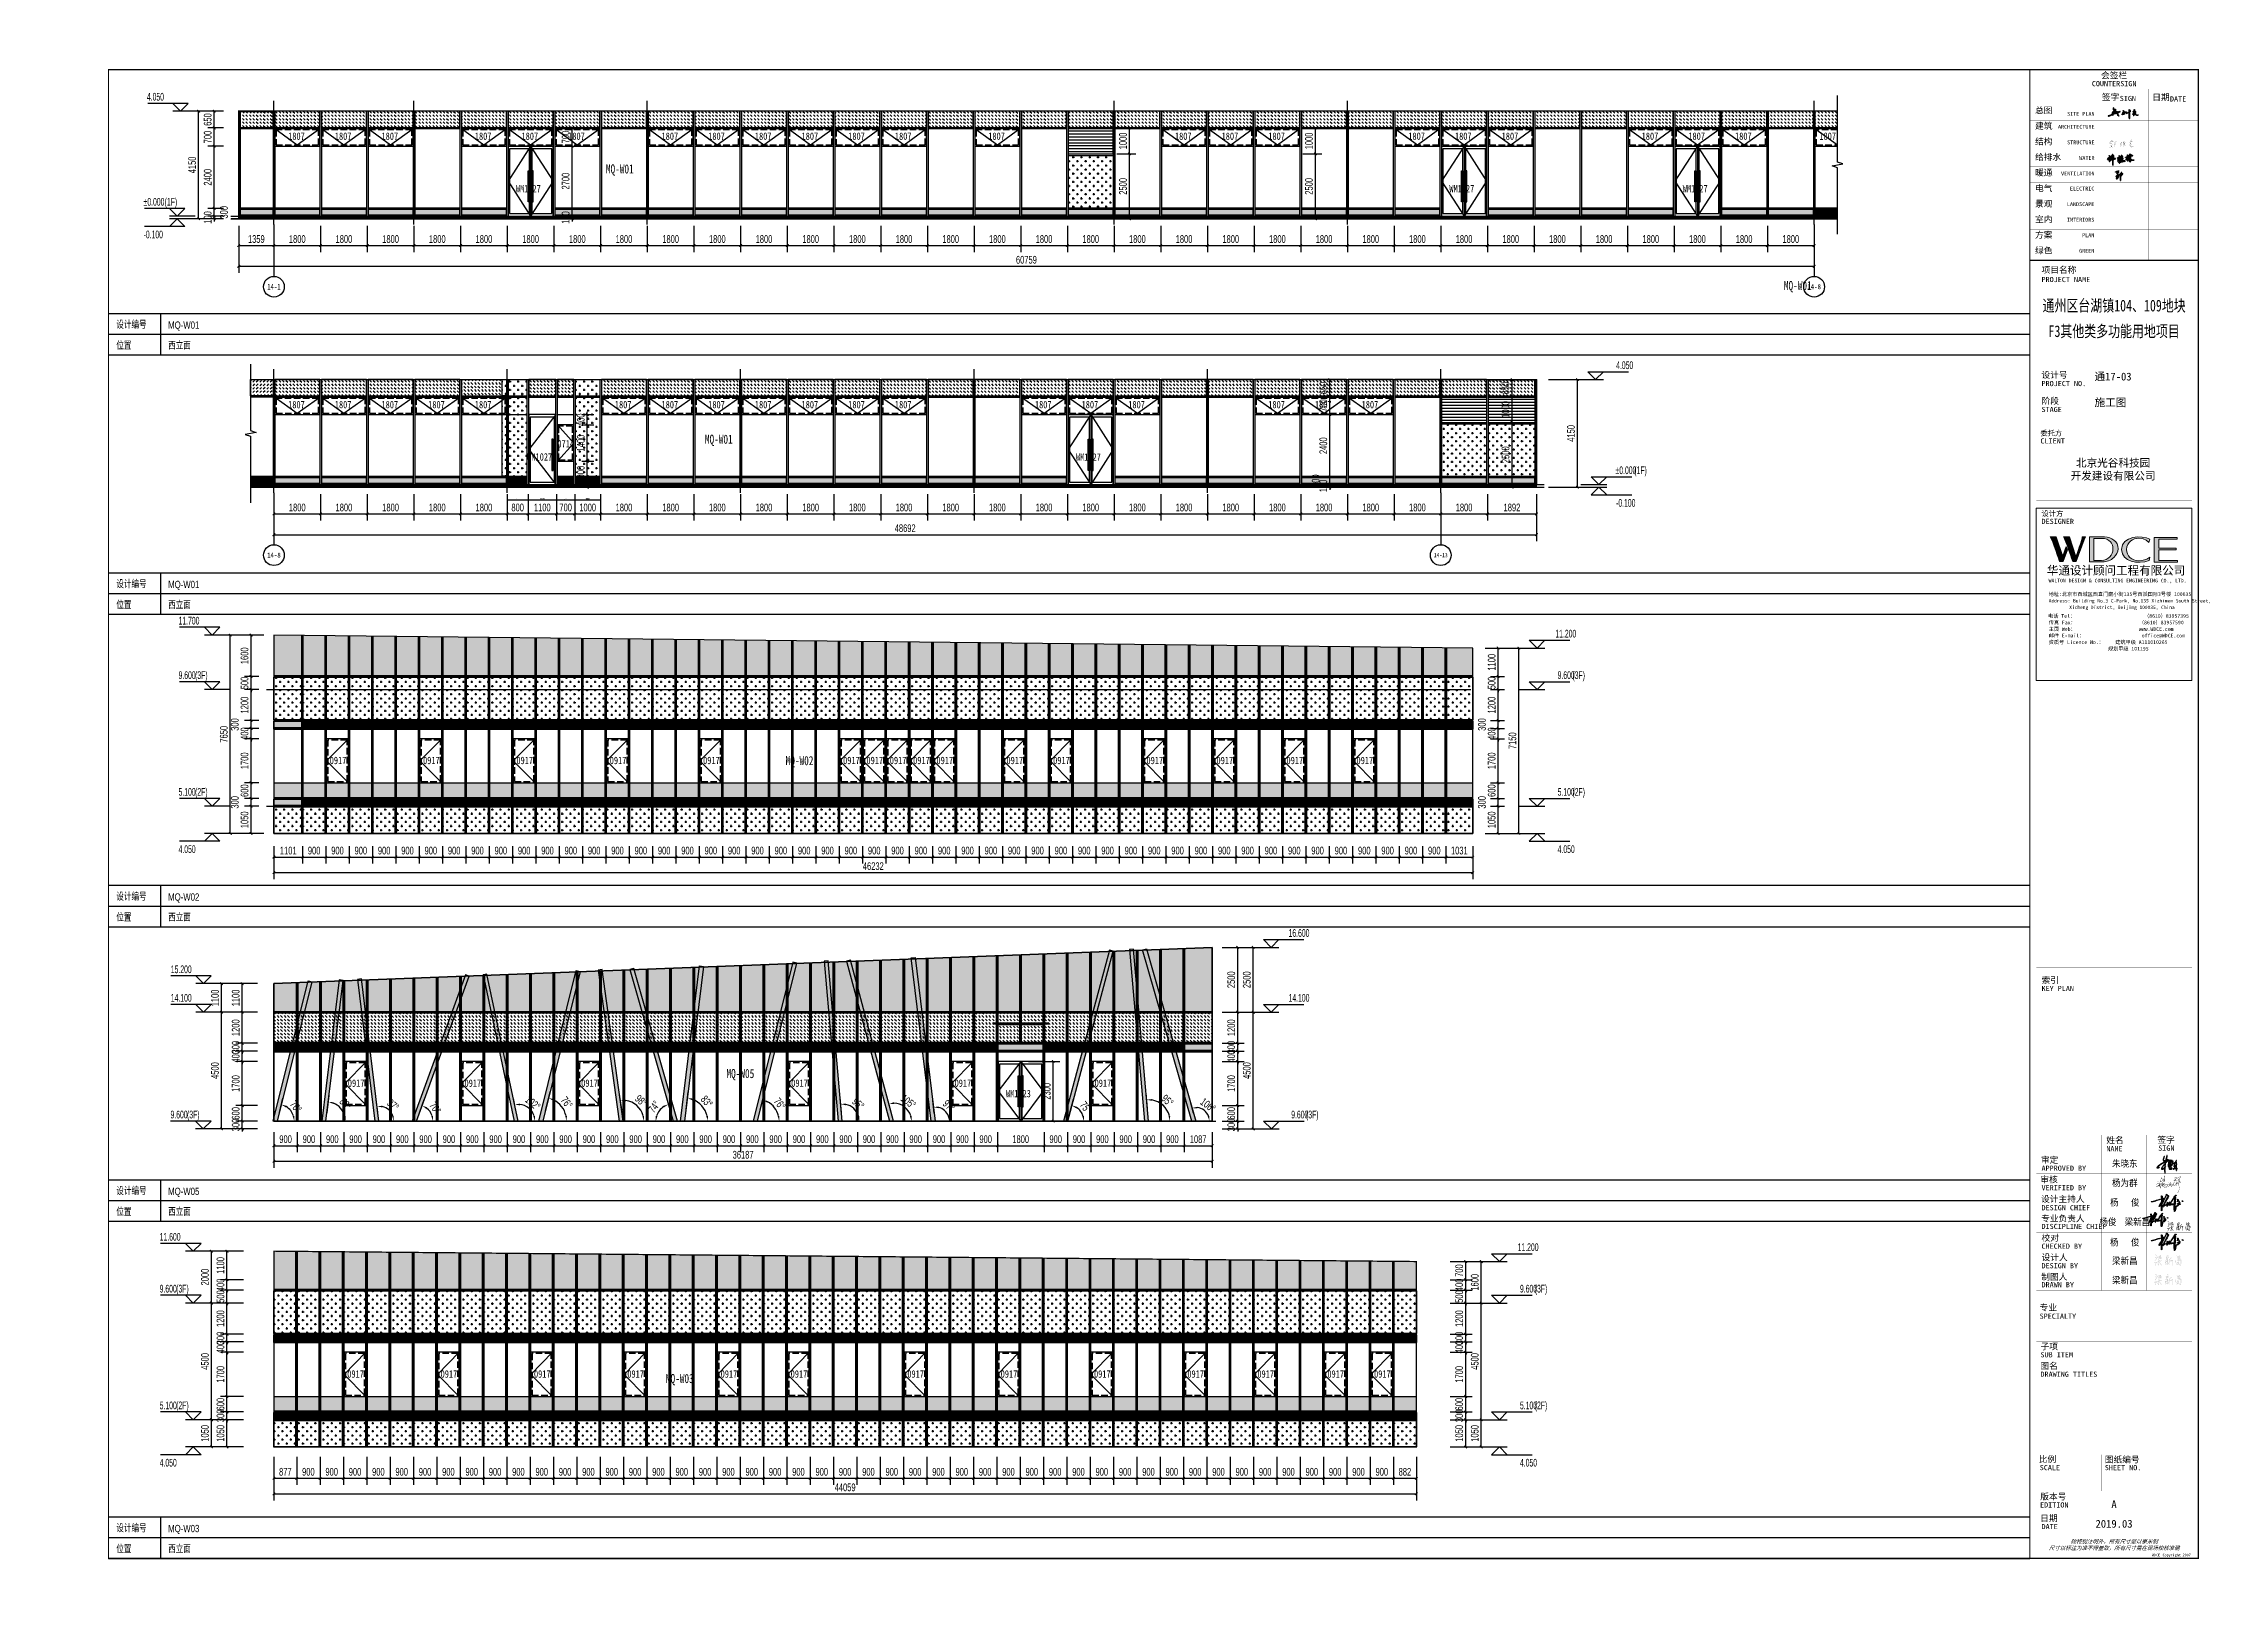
# Model space of a CAD drawing. Extents: x -483182 to 812890, y -390528 to -214858.
# Drawn here: x -399082 to -314978, y -353794 to -294389 of the extents above; entities that cross this region are included whole.
import ezdxf
from ezdxf.enums import TextEntityAlignment as Align
from ezdxf.xclip import XClip

# ---------------------------------------------------------------- set-up
doc = ezdxf.new("R2010")
doc.units = 0
doc.header["$LTSCALE"] = 1000
doc.header["$MEASUREMENT"] = 0
doc.header["$XCLIPFRAME"] = 0
doc.linetypes.add('ACAD_ISO05W100', pattern=[34, 24, -3, 0.5, -3, 0.5, -3])
doc.linetypes.add('DASH', pattern=[0.35, 0.25, -0.1])
for name, color, linetype in [('00-图签签名_10', 10, 'Continuous'), ('01-标注_尺寸', 124, 'Continuous'), ('01-标注_标高', 200, 'Continuous'), ('01-标注_符号', 200, 'Continuous'), ('01-标注_轴线坐标', 132, 'Continuous'), ('02-TEXT_标注', 130, 'Continuous'), ('02-TEXT_轴号', 7, 'Continuous'), ('05-填充_156', 156, 'Continuous'), ('05-填充_168', 168, 'Continuous'), ('05-填充_18', 18, 'Continuous'), ('05-填充_天正', 14, 'Continuous'), ('A-0-图名图例', 2, 'Continuous'), ('A-C_幕墙龙骨', 133, 'Continuous'), ('A-C_窗', 140, 'Continuous'), ('A-C_门', 150, 'Continuous'), ('D-铝板', 181, 'Continuous'), ('D_玻璃', 152, 'Continuous'), ('D_铝板', 181, 'Continuous'), ('E-立面轮廓', 241, 'Continuous'), ('外墙百叶', 162, 'Continuous')]:
    doc.layers.add(name, color=color, linetype=linetype)
doc.layers.add('04-不打印_辅助线', color=165, linetype='Continuous', plot=False)
doc.styles.add('_TCH_AXIS', font='STXIHEI_0.TTF', dxfattribs={"width": 0.75})
doc.styles.add('_TCH_DIM', font='ros.shx', dxfattribs={"width": 0.75, "bigfont": 'jd.shx'})
doc.styles.add('_TCH_DIM_T3', font='ros.shx', dxfattribs={"width": 0.705882, "bigfont": 'jd.shx'})
doc.styles.get("Standard").update_dxf_attribs({"font": 'STXIHEI_0.TTF', "width": 0.75})
doc.styles.add('华文细黑', font='STXIHEI_0.TTF', dxfattribs={"width": 0.9, "height": 10})
doc.styles.add('图签信息$0$hwxh', font='STXIHEI_0.TTF')
doc.styles.add('图签信息$0$华文细黑', font='STXIHEI_0.TTF', dxfattribs={"height": 10})
doc.dimstyles.new('_TCH_ARCH&&100', dxfattribs={"dimtxt": 297.5, "dimasz": 100, "dimexe": 250, "dimexo": 300, "dimgap": 100, "dimtad": 1, "dimdec": 0, "dimzin": 0, "dimdsep": 46, "dimtxsty": '_TCH_DIM_T3', "dimblk": 'ARCHTICK', "dimcen": 0.09, "dimclrt": 7, "dimazin": 2, "dimtfac": 1, "dimtdec": 0, "dimtix": 1, "dimtmove": 2, "dimatfit": 3, "dimfxl": 0, "dimtolj": 1, "dimtzin": 0, "dimarcsym": 0})
doc.dimstyles.new('_TCH_ARCH&&20', dxfattribs={"dimtxt": 59.5, "dimasz": 20, "dimexe": 50, "dimexo": 60, "dimgap": 20, "dimtad": 1, "dimdec": 0, "dimzin": 0, "dimdsep": 46, "dimtxsty": '_TCH_DIM_T3', "dimblk": 'ARCHTICK', "dimcen": 0.09, "dimclrt": 7, "dimazin": 2, "dimtfac": 1, "dimtdec": 0, "dimtix": 1, "dimtmove": 2, "dimatfit": 3, "dimfxl": 0, "dimtolj": 1, "dimtzin": 0, "dimarcsym": 0})
doc.dimstyles.new('_TCH_ARROW&&100', dxfattribs={"dimtxt": 297.5, "dimasz": 200, "dimexe": 250, "dimexo": 300, "dimgap": 100, "dimtad": 1, "dimdec": 0, "dimzin": 0, "dimdsep": 46, "dimtxsty": '_TCH_DIM_T3', "dimcen": 0.09, "dimclrt": 7, "dimazin": 2, "dimtfac": 1, "dimtdec": 0, "dimtix": 1, "dimtmove": 2, "dimatfit": 3, "dimfxl": 0, "dimtolj": 1, "dimtzin": 0, "dimarcsym": 0})
pattern_1 = [(0, (-32039.1, 317429.43), (158.75, 158.75), [79.375, -238.125]), (90, (-31999.41, 317389.74), (-158.75, 158.75), [79.375, -238.125])]
pattern_2 = [(0, (-32018.03, 317429.43), (158.75, 158.75), [79.375, -238.125]), (90, (-31978.34, 317389.74), (-158.75, 158.75), [79.375, -238.125])]
pattern_3 = [(0, (0, 0), (158.75, 158.75), [79.375, -238.125]), (90, (39.69, -39.69), (-158.75, 158.75), [79.375, -238.125])]
pattern_4 = [(0, (-32241.64, 317429.43), (158.75, 158.75), [79.375, -238.125]), (90, (-32201.95, 317389.74), (-158.75, 158.75), [79.375, -238.125])]
pattern_5 = [(0, (-32249, 317429.43), (158.75, 158.75), [79.375, -238.125]), (90, (-32209.32, 317389.74), (-158.75, 158.75), [79.375, -238.125])]
pattern_6 = [(0, (-32237.38, 317429.43), (158.75, 158.75), [79.375, -238.125]), (90, (-32197.7, 317389.74), (-158.75, 158.75), [79.375, -238.125])]
pattern_7 = [(0, (-32249, 317429.43), (158.75, 158.75), [79.375, -238.125]), (90, (-32209.32, 317389.74), (-158.75, 158.75), [79.375, -238.125])]
pattern_8 = [(50, (0, 0), (364.36934, -31.87817), [38.1, -419.1]), (355, (0, 0), (-70.48565, 382.11329), [30.48, -335.28]), (100.451, (30.36, -2.66), (293.885, 350.23338), [32.38, -356.18]), (46.1842, (0, 101.6), (542.1581, -84.08466), [57.15, -628.65]), (96.6356, (45.2, 94.6), (474.80847, 494.8511), [48.57, -534.27]), (351.184, (0, 101.6), (474.8092, 494.85024), [45.72, -502.92]), (21, (50.8, 76.2), (303.22976, -204.53104), [38.1, -419.1]), (326, (50.8, 76.2), (123.60406, 368.37593), [30.48, -335.28]), (71.4514, (76.07, 59.16), (426.83298, 163.84572), [32.38, -356.18]), (37.5, (0, 0), (6.177207, 169.110078), [0, -331.216, 0, -340.36, 0, -336.55]), (7.5, (0, 0), (133.639325, 200.36115), [0, -194.056, 0, -323.596, 0, -128.27]), (327.5, (-113.28, 0), (271.18119, -11.457488), [0, -127, 0, -396.24, 0, -525.78]), (317.5, (-164.08, 0), (296.25836, 50.85298), [0, -165.1, 0, -263.144, 0, -373.38])]
pattern_9 = [(0, (-432094.87, 10237.5), (158.75, 158.75), [79.375, -238.125]), (90, (-432055.18, 10197.81), (-158.75, 158.75), [79.375, -238.125])]
pattern_10 = [(45, (-849.99, -261.96), (-112.253, 112.253), [])]
pattern_11 = [(45, (-843.80595, -349.1901), (-0.088388348, 0.088388348), [])]
pattern_12 = [(45, (41410, 5700), (-70160, 70160), [])]

msp = doc.modelspace()

# ---------------------------------------------------------------- texts
at = {"layer": '00-图签签名_10', "char_height": 260, "attachment_point": 5, "style": '华文细黑'}
for s, insert, width in [('朱晓东', (-318818.5, -337581.6), 14747.11), ('杨   俊', (-318818.5, -339081.6), 12329.131), ('杨为群', (-318818.5, -338331.6), 3209.775), ('杨俊  梁新昌', (-318818.5, -339831.6), 6990.248), ('杨   俊', (-318821.3, -340619.5), 4794.403), ('梁新昌', (-318818.5, -341331.6), 6894.288), ('梁新昌', (-318818.5, -342081.6), 7674.889)]:
    msp.add_mtext(s, dxfattribs=dict(at, insert=insert, width=width))
at = {"layer": '01-标注_符号', "color": 7, "width": 0.75}
for s, p in [('MQ-W01', (-377395.9, -299395.7)), ('MQ-W01', (-331965.4, -303893.4)), ('MQ-W01', (-373577.9, -309816.9)), ('MQ-W02', (-370464.9, -322208.7)), ('MQ-W05', (-372746.4, -334272.9)), ('MQ-W03', (-375081.7, -346032.5))]:
    msp.add_text(s, height=350, dxfattribs=at).set_placement(p)
at = {"layer": '02-TEXT_标注', "style": '_TCH_DIM', "width": 0.529412}
for s, p in [('4.050', (-395098.8, -296586.9)), ('%%P0.000', (-395227, -300636.9)), ('(1F)', (-394414.8, -300636.9)), ('-0.100', (-395227, -301896.9)), ('4.050', (-338434.5, -306936.9)), ('%%P0.000', (-338458.5, -310986.9)), ('(1F)', (-337735.3, -310986.9)), ('-0.100', (-338437.5, -312246.9)), ('11.700', (-393877.8, -316786.9)), ('11.200', (-340780.2, -317286.9)), ('9.600', (-393877.8, -318886.9)), ('(3F)', (-393240.6, -318886.9)), ('9.600', (-340691, -318886.9)), ('(3F)', (-340120, -318886.9)), ('5.100', (-393877.8, -323386.9)), ('(2F)', (-393240.6, -323386.9)), ('5.100', (-340691, -323386.9)), ('(2F)', (-340120, -323386.9)), ('4.050', (-393877.8, -325596.9)), ('4.050', (-340691, -325596.9)), ('16.600', (-351068.3, -328828.4)), ('15.200', (-394176.5, -330228.4)), ('14.100', (-394176.5, -331328.4)), ('14.100', (-351068.3, -331328.4)), ('9.600', (-394188.5, -335828.4)), ('(3F)', (-393551.3, -335828.4)), ('9.600', (-350967, -335828.4)), ('(3F)', (-350396, -335828.4)), ('11.600', (-394606.3, -340542.4)), ('11.200', (-342233.4, -340942.4)), ('9.600', (-394606.3, -342542.4)), ('(3F)', (-393969.2, -342542.4)), ('9.600', (-342144.2, -342542.4)), ('(3F)', (-341573.2, -342542.4)), ('5.100', (-394606.3, -347042.4)), ('(2F)', (-393969.2, -347042.4)), ('5.100', (-342144.2, -347042.4)), ('(2F)', (-341573.2, -347042.4)), ('4.050', (-394606.3, -349252.4)), ('4.050', (-342144.2, -349252.4))]:
    msp.add_text(s, height=297.5, dxfattribs=at).set_placement(p)
at = {"layer": '02-TEXT_标注', "linetype": 'ACAD_ISO05W100', "style": '_TCH_DIM', "width": 0.8}
for s, p in [('设计编号', (-396280, -305380.4)), ('MQ-W01', (-394280, -305381.9)), ('位置', (-396280, -306181.9)), ('西立面', (-394280, -306181.9)), ('设计编号', (-396280, -315380.4)), ('MQ-W01', (-394280, -315381.9)), ('位置', (-396280, -316181.9)), ('西立面', (-394280, -316181.9)), ('设计编号', (-396280, -327430.4)), ('MQ-W02', (-394280, -327431.9)), ('位置', (-396280, -328231.9)), ('西立面', (-394280, -328231.9)), ('设计编号', (-396280, -338780.4)), ('MQ-W05', (-394280, -338781.9)), ('位置', (-396280, -339581.9)), ('西立面', (-394280, -339581.9)), ('设计编号', (-396280, -351780.4)), ('MQ-W03', (-394280, -351781.9)), ('位置', (-396280, -352581.9)), ('西立面', (-394280, -352581.9))]:
    msp.add_text(s, height=281.25, dxfattribs=at).set_placement(p)
at = {"layer": '02-TEXT_轴号', "style": '_TCH_AXIS'}
for s, height, width, p, p2 in [('14-1', 215.93, 0.858974, (-390458.2, -303869.7), (-389941.5, -303869.7)), ('14-8', 193.6, 0.926829, (-331062.6, -303858.5), (-330537.1, -303858.5)), ('14-8', 193.6, 0.926829, (-390462.6, -314208.5), (-389937.1, -314208.5)), ('14-13', 163.05, 0.938776, (-345467.7, -314193.3), (-344932, -314193.3))]:
    msp.add_text(s, height=height, dxfattribs=dict(at, width=width)).set_placement(p, p2, align=Align.FIT)
at = {"layer": '04-不打印_辅助线', "width": 0.75}
for s, p in [('1807', (-330596.9, -298099.7)), ('WM1027', (-380430.9, -310466.4)), ('0714', (-379266.1, -309959.4))]:
    msp.add_text(s, height=285.43, dxfattribs=at).set_placement(p)

# ---------------------------------------------------------------- blocks, each defined once
blk = doc.blocks.new('yktdujyfkiu34')
at = {"layer": '05-填充_156'}
h = blk.add_hatch(dxfattribs=at)
h.set_pattern_fill('CROSS', color=136, scale=100)
h.set_pattern_definition(pattern_1)
h.paths.add_polyline_path([(49, 5875), (1050, 5875), (1050, 4225), (49, 4225)])
h = blk.add_hatch(dxfattribs=at)
h.set_pattern_fill('CROSS', color=136, scale=100)
h.set_pattern_definition(pattern_1)
h.paths.add_polyline_path([(49, 875), (1050, 875), (1050, -150), (49, -150)])
at = {"layer": '05-填充_168'}
h = blk.add_hatch(color=256, dxfattribs=at)
h.dxf.hatch_style = 1
h.paths.add_polyline_path([(49, 4175), (1050, 4175), (1050, 3925), (49, 3925)])
h = blk.add_hatch(color=256, dxfattribs=at)
h.dxf.hatch_style = 1
h.paths.add_polyline_path([(49, 1175), (1050, 1175), (1050, 925), (49, 925)])
for points in [[(49, 5925), (1050, 5925)], [(49, 5875), (1050, 5875)], [(49, 5875), (1050, 5875)], [(49, 4225), (1050, 4225)], [(49, 4175), (1050, 4175)], [(49, 3925), (1050, 3925)], [(49, 3875), (1050, 3875)], [(49, 1800), (1050, 1800)], [(49, 1225), (1050, 1225)], [(49, 1175), (1050, 1175)], [(49, 925), (1050, 925)], [(49, 875), (1050, 875)]]:
    blk.add_lwpolyline(points)
for points in [[(49, 5875), (1050, 5875), (1050, 5925), (49, 5925)], [(49, 5875), (1050, 5875), (1050, 4225), (49, 4225)], [(49, 4175), (1050, 4175), (1050, 4225), (49, 4225)], [(49, 4175), (1050, 4175), (1050, 3925), (49, 3925)], [(1050, 3875), (49, 3875), (49, 3925), (1050, 3925)], [(49, 1175), (1050, 1175), (1050, 1225), (49, 1225)], [(49, 1175), (1050, 1175), (1050, 925), (49, 925)], [(1050, 875), (49, 875), (49, 925), (1050, 925)], [(49, 875), (1050, 875), (1050, -150), (49, -150)]]:
    blk.add_lwpolyline(points, close=True)
blk = doc.blocks.new('yktdujyfkiu32')
at = {"layer": '05-填充_156'}
h = blk.add_hatch(dxfattribs=at)
h.set_pattern_fill('CROSS', color=136, scale=100)
h.set_pattern_definition(pattern_2)
h.paths.add_polyline_path([(0, 5875), (1071, 5875), (1071, 4225), (0, 4225)])
h = blk.add_hatch(dxfattribs=at)
h.set_pattern_fill('CROSS', color=136, scale=100)
h.set_pattern_definition(pattern_2)
h.paths.add_polyline_path([(0, 875), (1071, 875), (1071, -150), (0, -150)])
at = {"layer": '05-填充_168'}
h = blk.add_hatch(color=256, dxfattribs=at)
h.dxf.hatch_style = 1
h.paths.add_polyline_path([(0, 4175), (1071, 4175), (1071, 3925), (0, 3925)])
h = blk.add_hatch(color=256, dxfattribs=at)
h.dxf.hatch_style = 1
h.paths.add_polyline_path([(0, 1175), (1071, 1175), (1071, 925), (0, 925)])
for points in [[(0, 5925), (1071, 5925)], [(0, 5875), (1071, 5875)], [(0, 5875), (1071, 5875)], [(0, 4225), (1071, 4225)], [(0, 4175), (1071, 4175)], [(0, 3925), (1071, 3925)], [(0, 3875), (1071, 3875)], [(0, 1800), (1071, 1800)], [(0, 1225), (1071, 1225)], [(0, 1175), (1071, 1175)], [(0, 925), (1071, 925)], [(0, 875), (1071, 875)]]:
    blk.add_lwpolyline(points)
for points in [[(0, 5875), (1071, 5875), (1071, 5925), (0, 5925)], [(0, 5875), (1071, 5875), (1071, 4225), (0, 4225)], [(0, 4175), (1071, 4175), (1071, 4225), (0, 4225)], [(0, 4175), (1071, 4175), (1071, 3925), (0, 3925)], [(1071, 3875), (0, 3875), (0, 3925), (1071, 3925)], [(0, 1175), (1071, 1175), (1071, 1225), (0, 1225)], [(0, 1175), (1071, 1175), (1071, 925), (0, 925)], [(1071, 875), (0, 875), (0, 925), (1071, 925)], [(0, 875), (1071, 875), (1071, -150), (0, -150)]]:
    blk.add_lwpolyline(points, close=True)
blk = doc.blocks.new('*U723')
blk.add_lwpolyline([(0, 0), (840, 0), (840, 1700), (0, 1700)], close=True)
blk.add_lwpolyline([(840, 1700), (0, 850), (840, 0)])
at = {"linetype": 'DASH'}
blk.add_lwpolyline([(50, 50), (790, 50), (790, 1650), (50, 1650)], close=True, dxfattribs=at)
at = {"layer": '04-不打印_辅助线', "width": 0.75}
blk.add_text('0917', height=285.4, dxfattribs=at).set_placement((121, 723))
blk = doc.blocks.new('*U722')
blk.add_lwpolyline([(0, 0), (840, 0), (840, 1700), (0, 1700)], close=True)
blk.add_lwpolyline([(840, 1700), (0, 850), (840, 0)])
at = {"linetype": 'DASH'}
blk.add_lwpolyline([(50, 50), (790, 50), (790, 1650), (50, 1650)], close=True, dxfattribs=at)
at = {"layer": '04-不打印_辅助线', "width": 0.75}
blk.add_text('0917', height=285.4, dxfattribs=at).set_placement((121, 723))
blk = doc.blocks.new('wm1827')
for points in [[(-1735, 0), (5, 0), (5, 2700), (-1735, 2700)], [(-915, 100), (-915, 2600), (-1685, 2600), (-1685, 100)], [(-815, 100), (-45, 100), (-45, 2600), (-815, 2600)], [(-915, 550), (-965, 550), (-965, 1750), (-915, 1750)], [(-815, 550), (-765, 550), (-765, 1750), (-815, 1750)]]:
    blk.add_lwpolyline(points, close=True)
for points in [[(-865, 2700), (-1735, 1350), (-865, 0)], [(-865, 2700), (-865, 0)], [(-865, 2700), (5, 1350), (-865, 0)]]:
    blk.add_lwpolyline(points)
at = {"layer": '04-不打印_辅助线', "style": '_TCH_AXIS', "width": 0.75}
blk.add_text('WM1827', height=285.4, dxfattribs=at).set_placement((-1433, 920))
blk = doc.blocks.new('kuyfuiy2')
at = {"layer": '05-填充_156'}
h = blk.add_hatch(dxfattribs=at)
h.set_pattern_fill('DASH', color=256, scale=100, angle=315)
h.set_pattern_definition([(315, (17004, 318054.43), (134.703842, -3e-14), [95.25, -95.25])])
h.paths.add_polyline_path([(0, 50), (1269, 50), (1269, 650), (0, 650)])
blk.add_lwpolyline([(0, 50), (1269, 50), (1269, 650), (0, 650)], close=True)
for points in [[(0, 50), (1269, 50)], [(0, 0), (1269, 0)]]:
    blk.add_lwpolyline(points)
blk = doc.blocks.new('*U464')
at = {"layer": '05-填充_156'}
h = blk.add_hatch(dxfattribs=at)
h.set_pattern_fill('DASH', color=256, scale=100, angle=315)
h.set_pattern_definition([(315, (17475, 318054.43), (134.703842, -3e-14), [95.25, -95.25])])
h.paths.add_polyline_path([(0, 50), (1740, 50), (1740, 675), (0, 675)])
blk.add_lwpolyline([(0, 50), (1740, 50), (1740, 675), (0, 675)], close=True)
for points in [[(0, 50), (1740, 50)], [(0, 0), (1740, 0)]]:
    blk.add_lwpolyline(points)
blk = doc.blocks.new('*U47')
at = {"layer": '05-填充_168'}
h = blk.add_hatch(color=256, dxfattribs=at)
h.dxf.hatch_style = 1
h.paths.add_polyline_path([(0, 50), (1269, 50), (1269, 275), (0, 275)])
for points in [[(0, 325), (1269, 325)], [(0, 275), (1269, 275)], [(0, 50), (1269, 50)], [(0, 0), (1269, 0)]]:
    blk.add_lwpolyline(points)
blk.add_lwpolyline([(0, 50), (1269, 50), (1269, 275), (0, 275)], close=True)
blk = doc.blocks.new('kdytu')
at = {"layer": '05-填充_168'}
h = blk.add_hatch(color=256, dxfattribs=at)
h.dxf.hatch_style = 1
h.paths.add_polyline_path([(0, 50), (1740, 50), (1740, 275), (0, 275)])
for points in [[(0, 325), (1740, 325)], [(0, 275), (1740, 275)], [(0, 50), (1740, 50)], [(0, 0), (1740, 0)]]:
    blk.add_lwpolyline(points)
blk.add_lwpolyline([(0, 50), (1740, 50), (1740, 275), (0, 275)], close=True)
blk = doc.blocks.new('*U509')
at = {"layer": 'A-C_窗'}
blk.add_blockref('kdytu', (-870, -162.5), dxfattribs=at)
blk = doc.blocks.new('*U510')
at = {"layer": 'A-C_窗', "color": 0, "linetype": 'ByBlock', "lineweight": -2, "transparency": 16777216}
for p in [(0, 0), (1800, 0), (3600, 0), (5400, 0), (7200, 0)]:
    blk.add_blockref('*U509', p, dxfattribs=at)
blk = doc.blocks.new('*U511')
at = {"layer": 'A-C_窗'}
blk.add_blockref('kdytu', (-870, -162.5), dxfattribs=at)
blk = doc.blocks.new('*U512')
at = {"layer": 'A-C_窗', "color": 0, "linetype": 'ByBlock', "lineweight": -2, "transparency": 16777216}
for p in [(0, 0), (1800, 0), (3600, 0), (5400, 0), (7200, 0), (9000, 0), (10800, 0), (12600, 0), (14400, 0), (16200, 0), (18000, 0), (19800, 0), (21600, 0), (23400, 0), (25200, 0), (27000, 0), (28800, 0), (30600, 0), (32400, 0)]:
    blk.add_blockref('*U511', p, dxfattribs=at)
blk = doc.blocks.new('*U513')
at = {"layer": 'A-C_窗'}
blk.add_blockref('kdytu', (-870, -162.5), dxfattribs=at)
blk = doc.blocks.new('*U514')
at = {"layer": 'A-C_窗', "color": 0, "linetype": 'ByBlock', "lineweight": -2, "transparency": 16777216}
for p in [(0, 0), (1800, 0), (3600, 0), (5400, 0)]:
    blk.add_blockref('*U513', p, dxfattribs=at)
blk = doc.blocks.new('A$C2E0A5E3B')
blk.add_lwpolyline([(-5, 0), (1735, 0), (1735, 675), (-5, 675)], close=True)
for points in [[(-5, 675), (865, 50)], [(865, 50), (1735, 675)]]:
    blk.add_lwpolyline(points)
at = {"linetype": 'DASH'}
blk.add_lwpolyline([(45, 50), (1685, 50), (1685, 625), (45, 625)], close=True, dxfattribs=at)
at = {"layer": '04-不打印_辅助线', "width": 0.75}
blk.add_text('1807', height=285.4, dxfattribs=at).set_placement((514, 242))
blk = doc.blocks.new('*U515')
at = {"layer": 'A-C_窗'}
blk.add_blockref('A$C2E0A5E3B', (-865, -337.5), dxfattribs=at)
blk = doc.blocks.new('*U516')
at = {"layer": 'A-C_窗', "color": 0, "linetype": 'ByBlock', "lineweight": -2, "transparency": 16777216}
for p in [(0, 0), (1800, 0), (3600, 0)]:
    blk.add_blockref('*U515', p, dxfattribs=at)
blk = doc.blocks.new('*U517')
at = {"layer": 'A-C_窗'}
blk.add_blockref('A$C2E0A5E3B', (-865, -337.5), dxfattribs=at)
blk = doc.blocks.new('*U518')
at = {"layer": 'A-C_窗', "color": 0, "linetype": 'ByBlock', "lineweight": -2, "transparency": 16777216}
for p in [(0, 0), (1800, 0), (3600, 0)]:
    blk.add_blockref('*U517', p, dxfattribs=at)
blk = doc.blocks.new('*U519')
at = {"layer": 'A-C_窗'}
blk.add_blockref('A$C2E0A5E3B', (-865, -337.5), dxfattribs=at)
blk = doc.blocks.new('*U520')
at = {"layer": 'A-C_窗', "color": 0, "linetype": 'ByBlock', "lineweight": -2, "transparency": 16777216}
blk.add_blockref('*U519', (0, 0), dxfattribs=at)
blk = doc.blocks.new('*U521')
at = {"layer": 'A-C_窗'}
blk.add_blockref('A$C2E0A5E3B', (-865, -337.5), dxfattribs=at)
blk = doc.blocks.new('*U522')
at = {"layer": 'A-C_窗', "color": 0, "linetype": 'ByBlock', "lineweight": -2, "transparency": 16777216}
blk.add_blockref('*U521', (0, 0), dxfattribs=at)
blk = doc.blocks.new('*U523')
at = {"layer": 'A-C_窗'}
blk.add_blockref('A$C2E0A5E3B', (-865, -337.5), dxfattribs=at)
blk = doc.blocks.new('*U524')
at = {"layer": 'A-C_窗', "color": 0, "linetype": 'ByBlock', "lineweight": -2, "transparency": 16777216}
for p in [(0, 0), (1800, 0), (3600, 0)]:
    blk.add_blockref('*U523', p, dxfattribs=at)
blk = doc.blocks.new('*U525')
at = {"layer": 'A-C_窗'}
blk.add_blockref('A$C2E0A5E3B', (-865, -337.5), dxfattribs=at)
blk = doc.blocks.new('*U526')
at = {"layer": 'A-C_窗', "color": 0, "linetype": 'ByBlock', "lineweight": -2, "transparency": 16777216}
for p in [(0, 0), (1800, 0), (3600, 0)]:
    blk.add_blockref('*U525', p, dxfattribs=at)
blk = doc.blocks.new('*U495')
at = {"layer": 'A-C_窗'}
blk.add_blockref('A$C2E0A5E3B', (-865, -337.5), dxfattribs=at)
blk = doc.blocks.new('*U496')
at = {"layer": 'A-C_窗', "color": 0, "linetype": 'ByBlock', "lineweight": -2, "transparency": 16777216}
blk.add_blockref('*U495', (0, 0), dxfattribs=at)
blk = doc.blocks.new('*U497')
at = {"layer": 'A-C_窗'}
blk.add_blockref('A$C2E0A5E3B', (-865, -337.5), dxfattribs=at)
blk = doc.blocks.new('*U498')
at = {"layer": 'A-C_窗', "color": 0, "linetype": 'ByBlock', "lineweight": -2, "transparency": 16777216}
blk.add_blockref('*U497', (0, 0), dxfattribs=at)
blk = doc.blocks.new('*U499')
at = {"layer": 'A-C_窗'}
blk.add_blockref('A$C2E0A5E3B', (-865, -337.5), dxfattribs=at)
blk = doc.blocks.new('*U500')
at = {"layer": 'A-C_窗', "color": 0, "linetype": 'ByBlock', "lineweight": -2, "transparency": 16777216}
blk.add_blockref('*U499', (0, 0), dxfattribs=at)
blk = doc.blocks.new('*U501')
at = {"layer": 'A-C_窗'}
blk.add_blockref('A$C2E0A5E3B', (-865, -337.5), dxfattribs=at)
blk = doc.blocks.new('*U502')
at = {"layer": 'A-C_窗', "color": 0, "linetype": 'ByBlock', "lineweight": -2, "transparency": 16777216}
blk.add_blockref('*U501', (0, 0), dxfattribs=at)
blk = doc.blocks.new('*U503')
at = {"layer": 'A-C_窗'}
blk.add_blockref('A$C2E0A5E3B', (-865, -337.5), dxfattribs=at)
blk = doc.blocks.new('*U504')
at = {"layer": 'A-C_窗', "color": 0, "linetype": 'ByBlock', "lineweight": -2, "transparency": 16777216}
blk.add_blockref('*U503', (0, 0), dxfattribs=at)
blk = doc.blocks.new('*U505')
at = {"layer": 'A-C_窗'}
blk.add_blockref('A$C2E0A5E3B', (-865, -337.5), dxfattribs=at)
blk = doc.blocks.new('*U506')
at = {"layer": 'A-C_窗', "color": 0, "linetype": 'ByBlock', "lineweight": -2, "transparency": 16777216}
blk.add_blockref('*U505', (0, 0), dxfattribs=at)
blk = doc.blocks.new('*U507')
at = {"layer": 'A-C_窗'}
blk.add_blockref('A$C2E0A5E3B', (-865, -337.5), dxfattribs=at)
blk = doc.blocks.new('*U508')
at = {"layer": 'A-C_窗', "color": 0, "linetype": 'ByBlock', "lineweight": -2, "transparency": 16777216}
blk.add_blockref('*U507', (0, 0), dxfattribs=at)
blk = doc.blocks.new('yktdujyfkiu35')
at = {"layer": '05-填充_156'}
h = blk.add_hatch(dxfattribs=at)
h.set_pattern_fill('CROSS', color=136, scale=100)
h.set_pattern_definition(pattern_4)
h.paths.add_polyline_path([(0, 5875), (847, 5875), (847, 4225), (0, 4225)])
h = blk.add_hatch(dxfattribs=at)
h.set_pattern_fill('CROSS', color=136, scale=100)
h.set_pattern_definition(pattern_4)
h.paths.add_polyline_path([(0, 875), (847, 875), (847, -150), (0, -150)])
at = {"layer": '05-填充_168'}
h = blk.add_hatch(color=256, dxfattribs=at)
h.dxf.hatch_style = 1
h.paths.add_polyline_path([(0, 4175), (847, 4175), (847, 3925), (0, 3925)])
h = blk.add_hatch(color=256, dxfattribs=at)
h.dxf.hatch_style = 1
h.paths.add_polyline_path([(0, 1175), (847, 1175), (847, 925), (0, 925)])
for points in [[(0, 5925), (847, 5925)], [(0, 5875), (847, 5875)], [(0, 5875), (847, 5875)], [(0, 4225), (847, 4225)], [(0, 4175), (847, 4175)], [(0, 3925), (847, 3925)], [(0, 3875), (847, 3875)], [(0, 1800), (847, 1800)], [(0, 1225), (847, 1225)], [(0, 1175), (847, 1175)], [(0, 925), (847, 925)], [(0, 875), (847, 875)]]:
    blk.add_lwpolyline(points)
for points in [[(0, 5875), (847, 5875), (847, 5925), (0, 5925)], [(0, 5875), (847, 5875), (847, 4225), (0, 4225)], [(0, 4175), (847, 4175), (847, 4225), (0, 4225)], [(0, 4175), (847, 4175), (847, 3925), (0, 3925)], [(847, 3875), (0, 3875), (0, 3925), (847, 3925)], [(0, 1175), (847, 1175), (847, 1225), (0, 1225)], [(0, 1175), (847, 1175), (847, 925), (0, 925)], [(847, 875), (0, 875), (0, 925), (847, 925)], [(0, 875), (847, 875), (847, -150), (0, -150)]]:
    blk.add_lwpolyline(points, close=True)
blk = doc.blocks.new('yktdujyfkiu36')
at = {"layer": '05-填充_156'}
h = blk.add_hatch(dxfattribs=at)
h.set_pattern_fill('CROSS', color=136, scale=100)
h.set_pattern_definition(pattern_5)
h.paths.add_polyline_path([(0, 5875), (840, 5875), (840, 4225), (0, 4225)])
h = blk.add_hatch(dxfattribs=at)
h.set_pattern_fill('CROSS', color=136, scale=100)
h.set_pattern_definition(pattern_5)
h.paths.add_polyline_path([(0, 875), (840, 875), (840, -150), (0, -150)])
at = {"layer": '05-填充_168'}
h = blk.add_hatch(color=256, dxfattribs=at)
h.dxf.hatch_style = 1
h.paths.add_polyline_path([(0, 4175), (840, 4175), (840, 3925), (0, 3925)])
h = blk.add_hatch(color=256, dxfattribs=at)
h.dxf.hatch_style = 1
h.paths.add_polyline_path([(0, 1175), (840, 1175), (840, 925), (0, 925)])
for points in [[(0, 5925), (840, 5925)], [(0, 5875), (840, 5875)], [(0, 5875), (840, 5875)], [(0, 4225), (840, 4225)], [(0, 4175), (840, 4175)], [(0, 3925), (840, 3925)], [(0, 3875), (840, 3875)], [(0, 1800), (840, 1800)], [(0, 1225), (840, 1225)], [(0, 1175), (840, 1175)], [(0, 925), (840, 925)], [(0, 875), (840, 875)]]:
    blk.add_lwpolyline(points)
for points in [[(0, 5875), (840, 5875), (840, 5925), (0, 5925)], [(0, 5875), (840, 5875), (840, 4225), (0, 4225)], [(0, 4175), (840, 4175), (840, 4225), (0, 4225)], [(0, 4175), (840, 4175), (840, 3925), (0, 3925)], [(840, 3875), (0, 3875), (0, 3925), (840, 3925)], [(0, 1175), (840, 1175), (840, 1225), (0, 1225)], [(0, 1175), (840, 1175), (840, 925), (0, 925)], [(840, 875), (0, 875), (0, 925), (840, 925)], [(0, 875), (840, 875), (840, -150), (0, -150)]]:
    blk.add_lwpolyline(points, close=True)
blk = doc.blocks.new('yktdujyfkiu37')
at = {"layer": '05-填充_156'}
h = blk.add_hatch(dxfattribs=at)
h.set_pattern_fill('CROSS', color=136, scale=100)
h.set_pattern_definition(pattern_6)
h.paths.add_polyline_path([(0, 5875), (852, 5875), (852, 4225), (0, 4225)])
h = blk.add_hatch(dxfattribs=at)
h.set_pattern_fill('CROSS', color=136, scale=100)
h.set_pattern_definition(pattern_6)
h.paths.add_polyline_path([(0, 875), (852, 875), (852, -150), (0, -150)])
at = {"layer": '05-填充_168'}
h = blk.add_hatch(color=256, dxfattribs=at)
h.dxf.hatch_style = 1
h.paths.add_polyline_path([(0, 4175), (852, 4175), (852, 3925), (0, 3925)])
h = blk.add_hatch(color=256, dxfattribs=at)
h.dxf.hatch_style = 1
h.paths.add_polyline_path([(0, 1175), (852, 1175), (852, 925), (0, 925)])
for points in [[(0, 5925), (852, 5925)], [(0, 5875), (852, 5875)], [(0, 5875), (852, 5875)], [(0, 4225), (852, 4225)], [(0, 4175), (852, 4175)], [(0, 3925), (852, 3925)], [(0, 3875), (852, 3875)], [(0, 1800), (852, 1800)], [(0, 1225), (852, 1225)], [(0, 1175), (852, 1175)], [(0, 925), (852, 925)], [(0, 875), (852, 875)]]:
    blk.add_lwpolyline(points)
for points in [[(0, 5875), (852, 5875), (852, 5925), (0, 5925)], [(0, 5875), (852, 5875), (852, 4225), (0, 4225)], [(0, 4175), (852, 4175), (852, 4225), (0, 4225)], [(0, 4175), (852, 4175), (852, 3925), (0, 3925)], [(852, 3875), (0, 3875), (0, 3925), (852, 3925)], [(0, 1175), (852, 1175), (852, 1225), (0, 1225)], [(0, 1175), (852, 1175), (852, 925), (0, 925)], [(852, 875), (0, 875), (0, 925), (852, 925)], [(0, 875), (852, 875), (852, -150), (0, -150)]]:
    blk.add_lwpolyline(points, close=True)
blk = doc.blocks.new('yktdujyfkiu33')
at = {"layer": '05-填充_156'}
h = blk.add_hatch(dxfattribs=at)
h.set_pattern_fill('CROSS', color=136, scale=100)
h.set_pattern_definition(pattern_7)
h.paths.add_polyline_path([(0, 5875), (840, 5875), (840, 4225), (0, 4225)])
h = blk.add_hatch(dxfattribs=at)
h.set_pattern_fill('CROSS', color=136, scale=100)
h.set_pattern_definition(pattern_7)
h.paths.add_polyline_path([(0, 875), (840, 875), (840, -150), (0, -150)])
at = {"layer": '05-填充_168'}
h = blk.add_hatch(color=256, dxfattribs=at)
h.dxf.hatch_style = 1
h.paths.add_polyline_path([(0, 4175), (840, 4175), (840, 3925), (0, 3925)])
h = blk.add_hatch(color=256, dxfattribs=at)
h.dxf.hatch_style = 1
h.paths.add_polyline_path([(0, 1175), (840, 1175), (840, 925), (0, 925)])
for points in [[(0, 5925), (840, 5925)], [(0, 5875), (840, 5875)], [(0, 5875), (840, 5875)], [(0, 4225), (840, 4225)], [(0, 4175), (840, 4175)], [(0, 3925), (840, 3925)], [(0, 3875), (840, 3875)], [(0, 1800), (840, 1800)], [(0, 1225), (840, 1225)], [(0, 1175), (840, 1175)], [(0, 925), (840, 925)], [(0, 875), (840, 875)]]:
    blk.add_lwpolyline(points)
for points in [[(0, 5875), (840, 5875), (840, 5925), (0, 5925)], [(0, 5875), (840, 5875), (840, 4225), (0, 4225)], [(0, 4175), (840, 4175), (840, 4225), (0, 4225)], [(0, 4175), (840, 4175), (840, 3925), (0, 3925)], [(840, 3875), (0, 3875), (0, 3925), (840, 3925)], [(0, 1175), (840, 1175), (840, 1225), (0, 1225)], [(0, 1175), (840, 1175), (840, 925), (0, 925)], [(840, 875), (0, 875), (0, 925), (840, 925)], [(0, 875), (840, 875), (840, -150), (0, -150)]]:
    blk.add_lwpolyline(points, close=True)
blk = doc.blocks.new('图框-A1')
for points, const_width in [([(0, 0), (841, 0), (841, 594), (0, 594)], 0.05), ([(766, 584), (25, 584), (25, 10), (766, 10)], 0.5)]:
    blk.add_lwpolyline(points, close=True, dxfattribs=dict(const_width=const_width))
at = {"const_width": 0.05}
for points in [[(420.5, 594), (420.5, 592)], [(0, 297), (2, 297)], [(841, 297), (839, 297)], [(420.5, 0), (420.5, 2)]]:
    blk.add_lwpolyline(points, dxfattribs=at)
blk = doc.blocks.new('*U529')
at = {"layer": '05-填充_156'}
h = blk.add_hatch(dxfattribs=at)
h.set_pattern_fill('DASH', color=256, scale=100, angle=315)
h.set_pattern_definition([(315, (16375, 318054.43), (134.703842, -3e-14), [95.25, -95.25])])
h.paths.add_polyline_path([(0, 50), (640, 50), (640, 675), (0, 675)])
blk.add_lwpolyline([(0, 50), (640, 50), (640, 675), (0, 675)], close=True)
for points in [[(0, 50), (640, 50)], [(0, 0), (640, 0)]]:
    blk.add_lwpolyline(points)
blk = doc.blocks.new('kuyfuiy1')
at = {"layer": '05-填充_156'}
h = blk.add_hatch(dxfattribs=at)
h.set_pattern_fill('DASH', color=256, scale=100, angle=315)
h.set_pattern_definition([(315, (17537, 318054.43), (134.703842, -3e-14), [95.25, -95.25])])
h.paths.add_polyline_path([(0, 50), (1802, 50), (1802, 650), (0, 650)])
blk.add_lwpolyline([(0, 50), (1802, 50), (1802, 650), (0, 650)], close=True)
for points in [[(0, 50), (1802, 50)], [(0, 0), (1802, 0)]]:
    blk.add_lwpolyline(points)
blk = doc.blocks.new('*U530')
at = {"layer": '05-填充_168'}
h = blk.add_hatch(color=256, dxfattribs=at)
h.dxf.hatch_style = 1
h.paths.add_polyline_path([(0, 50), (640, 50), (640, 275), (0, 275)])
for points in [[(0, 325), (640, 325)], [(0, 275), (640, 275)], [(0, 50), (640, 50)], [(0, 0), (640, 0)]]:
    blk.add_lwpolyline(points)
blk.add_lwpolyline([(0, 50), (640, 50), (640, 275), (0, 275)], close=True)
blk = doc.blocks.new('*U625')
at = {"layer": 'A-C_窗'}
blk.add_blockref('kdytu', (-870, -162.5), dxfattribs=at)
blk = doc.blocks.new('*U626')
at = {"layer": 'A-C_窗', "color": 0, "linetype": 'ByBlock', "lineweight": -2, "transparency": 16777216}
for p in [(0, 0), (1800, 0), (3600, 0), (5400, 0), (7200, 0), (9000, 0), (10800, 0), (12600, 0)]:
    blk.add_blockref('*U625', p, dxfattribs=at)
blk = doc.blocks.new('*U58')
at = {"layer": '05-填充_168'}
h = blk.add_hatch(color=256, dxfattribs=at)
h.dxf.hatch_style = 1
h.paths.add_polyline_path([(0, 50), (1802, 50), (1802, 275), (0, 275)])
for points in [[(0, 325), (1802, 325)], [(0, 275), (1802, 275)], [(0, 50), (1802, 50)], [(0, 0), (1802, 0)]]:
    blk.add_lwpolyline(points)
blk.add_lwpolyline([(0, 50), (1802, 50), (1802, 275), (0, 275)], close=True)
blk = doc.blocks.new('*U627')
at = {"layer": 'A-C_窗'}
blk.add_blockref('A$C2E0A5E3B', (-865, -337.5), dxfattribs=at)
blk = doc.blocks.new('*U628')
at = {"layer": 'A-C_窗', "color": 0, "linetype": 'ByBlock', "lineweight": -2, "transparency": 16777216}
for p in [(0, 0), (1800, 0), (3600, 0)]:
    blk.add_blockref('*U627', p, dxfattribs=at)
blk = doc.blocks.new('*U629')
at = {"layer": 'A-C_窗'}
blk.add_blockref('A$C2E0A5E3B', (-865, -337.5), dxfattribs=at)
blk = doc.blocks.new('*U630')
at = {"layer": 'A-C_窗', "color": 0, "linetype": 'ByBlock', "lineweight": -2, "transparency": 16777216}
for p in [(0, 0), (1800, 0), (3600, 0)]:
    blk.add_blockref('*U629', p, dxfattribs=at)
blk = doc.blocks.new('*U631')
at = {"layer": 'A-C_窗'}
blk.add_blockref('A$C2E0A5E3B', (-865, -337.5), dxfattribs=at)
blk = doc.blocks.new('*U632')
at = {"layer": 'A-C_窗', "color": 0, "linetype": 'ByBlock', "lineweight": -2, "transparency": 16777216}
for p in [(0, 0), (1800, 0), (3600, 0)]:
    blk.add_blockref('*U631', p, dxfattribs=at)
blk = doc.blocks.new('*U77')
at = {"layer": '05-填充_168'}
h = blk.add_hatch(color=256, dxfattribs=at)
h.dxf.hatch_style = 1
h.paths.add_polyline_path([(0, 50), (770, 50), (770, 275), (0, 275)])
for points in [[(0, 325), (770, 325)], [(0, 275), (770, 275)], [(0, 50), (770, 50)], [(0, 0), (770, 0)]]:
    blk.add_lwpolyline(points)
blk.add_lwpolyline([(0, 50), (770, 50), (770, 275), (0, 275)], close=True)
blk = doc.blocks.new('*U528')
at = {"layer": '05-填充_168'}
h = blk.add_hatch(color=256, dxfattribs=at)
h.dxf.hatch_style = 1
h.paths.add_polyline_path([(0, 50), (940, 50), (940, 275), (0, 275)])
for points in [[(0, 325), (940, 325)], [(0, 275), (940, 275)], [(0, 50), (940, 50)], [(0, 0), (940, 0)]]:
    blk.add_lwpolyline(points)
blk.add_lwpolyline([(0, 50), (940, 50), (940, 275), (0, 275)], close=True)
blk = doc.blocks.new('*U531')
at = {"layer": '05-填充_156'}
h = blk.add_hatch(dxfattribs=at)
h.set_pattern_fill('DASH', color=256, scale=100, angle=315)
h.set_pattern_definition([(315, (16775, 318054.43), (134.703842, -3e-14), [95.25, -95.25])])
h.paths.add_polyline_path([(0, 50), (1040, 50), (1040, 675), (0, 675)])
blk.add_lwpolyline([(0, 50), (1040, 50), (1040, 675), (0, 675)], close=True)
for points in [[(0, 50), (1040, 50)], [(0, 0), (1040, 0)]]:
    blk.add_lwpolyline(points)
blk = doc.blocks.new('*U460')
at = {"layer": '05-填充_156'}
h = blk.add_hatch(dxfattribs=at)
h.set_pattern_fill('DASH', color=256, scale=100, angle=315)
h.set_pattern_definition([(315, (16605, 318054.43), (134.703842, -3e-14), [95.25, -95.25])])
h.paths.add_polyline_path([(0, 50), (870, 50), (870, 675), (0, 675)])
blk.add_lwpolyline([(0, 50), (870, 50), (870, 675), (0, 675)], close=True)
for points in [[(0, 50), (870, 50)], [(0, 0), (870, 0)]]:
    blk.add_lwpolyline(points)
blk = doc.blocks.new('*U633')
at = {"layer": '05-填充_168'}
h = blk.add_hatch(color=256, dxfattribs=at)
h.dxf.hatch_style = 1
h.paths.add_polyline_path([(0, 50), (870, 50), (870, 275), (0, 275)])
for points in [[(0, 325), (870, 325)], [(0, 275), (870, 275)], [(0, 50), (870, 50)], [(0, 0), (870, 0)]]:
    blk.add_lwpolyline(points)
blk.add_lwpolyline([(0, 50), (870, 50), (870, 275), (0, 275)], close=True)
blk = doc.blocks.new('图签信息$0$WDCE Copyright200X')
at = {"const_width": 0.016}
blk.add_lwpolyline([(-10.6, 1.26, 1), (-11.4, 1.26, 1)], format="xyb", close=True, dxfattribs=at)
at = {"style": '图签信息$0$华文细黑'}
for s, p in [('WDCE ', (-11.46, 0.5)), ('     Copyright ', (-3.51, 0.5))]:
    blk.add_text(s, height=1, dxfattribs=at).set_placement(p, align=Align.BOTTOM_RIGHT)
blk.add_text('c', height=0.6, dxfattribs=at).set_placement((-11.04, 1.35), align=Align.MIDDLE_CENTER)
blk.add_attdef('200X', text='', height=1, dxfattribs=at).set_placement((-0.45, 0.5), align=Align.BOTTOM_RIGHT)
blk = doc.blocks.new('图签信息$0$logo2')
h = blk.add_hatch(color=7)
h.paths.add_polyline_path([(19.02, -7.36), (15.84, -7.36), (15.84, -3.97), (18.97, -3.97), (18.97, -4.24), (16.46, -4.24), (16.46, -5.45), (18.81, -5.45), (18.81, -5.69), (16.47, -5.69), (16.47, -7.12), (19.02, -7.12)])
edge = h.paths.add_edge_path()
edge.add_spline(control_points=[(15.26, -4.21), (15.26, -4.21), (15.13, -4.65), (15.13, -4.65), (15.13, -4.65), (14.62, -4.1), (13.73, -4.1), (13.04, -4.1), (12.07, -4.54), (12.08, -5.62), (12.08, -6.49), (12.77, -7.16), (13.73, -7.17), (14.66, -7.17), (15.23, -6.68), (15.23, -6.68), (15.23, -6.68), (15.16, -7.11), (15.16, -7.11), (13.63, -7.7), (11.42, -7.29), (11.41, -5.64), (11.4, -3.72), (14.16, -3.66), (15.26, -4.21)], knot_values=[0, 0, 0, 0, 1, 1, 1, 2, 2, 2, 3, 3, 3, 4, 4, 4, 5, 5, 5, 6, 6, 6, 7, 7, 7, 8, 8, 8, 8], degree=3, periodic=0)
edge = h.paths.add_edge_path(flags=16)
edge.add_spline(control_points=[(10.23, -5.57), (10.23, -5.16), (10.12, -4.83), (9.9, -4.58), (9.63, -4.27), (9.23, -4.12), (8.69, -4.12), (8.69, -4.12), (7.64, -4.12), (7.64, -4.12), (7.64, -4.12), (7.64, -7.1), (7.64, -7.1), (7.64, -7.1), (8.66, -7.1), (8.66, -7.1), (9.13, -7.1), (9.52, -6.93), (9.82, -6.6), (10.09, -6.31), (10.23, -5.96), (10.23, -5.57)], knot_values=[0, 0, 0, 0, 1, 1, 1, 2, 2, 2, 3, 3, 3, 4, 4, 4, 5, 5, 5, 6, 6, 6, 7, 7, 7, 7], degree=3, periodic=0)
edge = h.paths.add_edge_path()
edge.add_spline(control_points=[(10.92, -5.51), (10.92, -5.96), (10.72, -6.37), (10.34, -6.72), (9.92, -7.1), (9.41, -7.29), (8.82, -7.29), (8.82, -7.29), (7.03, -7.29), (7.03, -7.29), (7.03, -7.29), (7.03, -3.92), (7.03, -3.92), (7.03, -3.92), (9.1, -3.92), (9.1, -3.92), (9.59, -3.92), (10.01, -4.06), (10.36, -4.34), (10.73, -4.64), (10.92, -5.03), (10.92, -5.51)], knot_values=[0, 0, 0, 0, 1, 1, 1, 2, 2, 2, 3, 3, 3, 4, 4, 4, 5, 5, 5, 6, 6, 6, 7, 7, 7, 7], degree=3, periodic=0)
at = {"lineweight": 0}
blk.add_lwpolyline([(19.02, -7.36), (15.84, -7.36), (15.84, -3.97), (18.97, -3.97), (18.97, -4.24), (16.46, -4.24), (16.46, -5.45), (18.81, -5.45), (18.81, -5.69), (16.47, -5.69), (16.47, -7.12), (19.02, -7.12), (19.02, -7.36)], dxfattribs=at)
for points, knots in [([(10.92, -5.51), (10.92, -5.96), (10.72, -6.37), (10.34, -6.72), (9.92, -7.1), (9.41, -7.29), (8.82, -7.29), (8.82, -7.29), (7.03, -7.29), (7.03, -7.29), (7.03, -7.29), (7.03, -3.92), (7.03, -3.92), (7.03, -3.92), (9.1, -3.92), (9.1, -3.92), (9.59, -3.92), (10.01, -4.06), (10.36, -4.34), (10.73, -4.64), (10.92, -5.03), (10.92, -5.51)], [0, 0, 0, 0, 1, 1, 1, 2, 2, 2, 3, 3, 3, 4, 4, 4, 5, 5, 5, 6, 6, 6, 7, 7, 7, 7]), ([(10.23, -5.57), (10.23, -5.16), (10.12, -4.83), (9.9, -4.58), (9.63, -4.27), (9.23, -4.12), (8.69, -4.12), (8.69, -4.12), (7.64, -4.12), (7.64, -4.12), (7.64, -4.12), (7.64, -7.1), (7.64, -7.1), (7.64, -7.1), (8.66, -7.1), (8.66, -7.1), (9.13, -7.1), (9.52, -6.93), (9.82, -6.6), (10.09, -6.31), (10.23, -5.96), (10.23, -5.57)], [0, 0, 0, 0, 1, 1, 1, 2, 2, 2, 3, 3, 3, 4, 4, 4, 5, 5, 5, 6, 6, 6, 7, 7, 7, 7]), ([(15.26, -4.21), (15.26, -4.21), (15.13, -4.65), (15.13, -4.65), (15.13, -4.65), (14.62, -4.1), (13.73, -4.1), (13.04, -4.1), (12.07, -4.54), (12.08, -5.62), (12.08, -6.49), (12.77, -7.16), (13.73, -7.17), (14.66, -7.17), (15.23, -6.68), (15.23, -6.68), (15.23, -6.68), (15.16, -7.11), (15.16, -7.11), (13.63, -7.7), (11.42, -7.29), (11.41, -5.64), (11.4, -3.72), (14.16, -3.66), (15.26, -4.21)], [0, 0, 0, 0, 1, 1, 1, 2, 2, 2, 3, 3, 3, 4, 4, 4, 5, 5, 5, 6, 6, 6, 7, 7, 7, 8, 8, 8, 8])]:
    blk.add_open_spline(points, degree=3, knots=knots, dxfattribs=at)
blk = doc.blocks.new('图签信息$0$logo1')
h = blk.add_hatch(color=8)
edge = h.paths.add_edge_path()
edge.add_spline(control_points=[(3.86, -5.21), (3.63, -5.88), (3.39, -6.56), (3.39, -6.56), (3.39, -6.56), (2.5, -3.91), (2.5, -3.91), (2.5, -3.91), (1.8, -3.91), (1.69, -3.91), (2.02, -4.39), (2.95, -7.27), (2.95, -7.27), (2.95, -7.27), (3.44, -7.27), (3.44, -7.27), (3.44, -7.27), (4.03, -5.66), (4.03, -5.66), (4.03, -5.66), (3.86, -5.21), (3.86, -5.21)], knot_values=[0, 0, 0, 0, 1, 1, 1, 2, 2, 2, 3, 3, 3, 4, 4, 4, 5, 5, 5, 6, 6, 6, 7, 7, 7, 7], degree=3, periodic=0)
h = blk.add_hatch(color=7)
edge = h.paths.add_edge_path()
edge.add_spline(control_points=[(6.04, -3.91), (6.09, -4.1), (5.2, -6.56), (5.2, -6.56), (5.2, -6.56), (4.3, -3.91), (4.3, -3.91), (4.3, -3.91), (3.6, -3.91), (3.49, -3.91), (3.82, -4.39), (4.75, -7.27), (4.75, -7.27), (4.75, -7.27), (5.24, -7.27), (5.24, -7.27), (5.24, -7.27), (6.33, -4.3), (6.33, -4.3), (6.33, -4.3), (6.48, -3.91), (6.48, -3.91), (6.48, -3.91), (6.21, -3.91), (6.04, -3.91)], knot_values=[0, 0, 0, 0, 1, 1, 1, 2, 2, 2, 3, 3, 3, 4, 4, 4, 5, 5, 5, 6, 6, 6, 7, 7, 7, 8, 8, 8, 8], degree=3, periodic=0)
at = {"color": 8, "lineweight": 0}
blk.add_open_spline([(3.86, -5.21), (3.63, -5.88), (3.39, -6.56), (3.39, -6.56), (3.39, -6.56), (2.5, -3.91), (2.5, -3.91), (2.5, -3.91), (1.8, -3.91), (1.69, -3.91), (2.02, -4.39), (2.95, -7.27), (2.95, -7.27), (2.95, -7.27), (3.44, -7.27), (3.44, -7.27), (3.44, -7.27), (4.03, -5.66), (4.03, -5.66), (4.03, -5.66), (3.86, -5.21), (3.86, -5.21)], degree=3, knots=[0, 0, 0, 0, 1, 1, 1, 2, 2, 2, 3, 3, 3, 4, 4, 4, 5, 5, 5, 6, 6, 6, 7, 7, 7, 7], dxfattribs=at)
at = {"lineweight": 0}
blk.add_open_spline([(6.04, -3.91), (6.09, -4.1), (5.2, -6.56), (5.2, -6.56), (5.2, -6.56), (4.3, -3.91), (4.3, -3.91), (4.3, -3.91), (3.6, -3.91), (3.49, -3.91), (3.82, -4.39), (4.75, -7.27), (4.75, -7.27), (4.75, -7.27), (5.24, -7.27), (5.24, -7.27), (5.24, -7.27), (6.33, -4.3), (6.33, -4.3), (6.33, -4.3), (6.48, -3.91), (6.48, -3.91), (6.48, -3.91), (6.21, -3.91), (6.04, -3.91)], degree=3, knots=[0, 0, 0, 0, 1, 1, 1, 2, 2, 2, 3, 3, 3, 4, 4, 4, 5, 5, 5, 6, 6, 6, 7, 7, 7, 8, 8, 8, 8], dxfattribs=at)
blk.add_blockref('图签信息$0$logo2', (0, 0))
blk = doc.blocks.new('图签信息$0$时间-logo')
at = {"layer": 'Defpoints', "lineweight": 0}
blk.add_lwpolyline([(0, -23.46), (-21.17, -23.46), (-21.17, 0), (0, 0), (0, -23.46)], dxfattribs=at)
blk.add_blockref('图签信息$0$logo1', (-20.97, 0))
at = {"style": '图签信息$0$hwxh'}
for s, height, p in [('华通设计顾问工程有限公司 ', 1.15, (-19.73, -9.05)), ('WALTON DESIGN & CONSULTING ENGINEERING CO., LTD.', 0.5, (-19.5, -10.1)), ('地址:北京市西城区西直门南小街135号西派国际3号楼 100035', 0.5, (-19.48, -11.94)), ('电话 Tel：                        （8610）83957395 ', 0.5, (-19.56, -14.91)), ('Address: Building No.3 C-Park, No.135 Xizhimen South Street, ', 0.47, (-19.48, -12.83)), ('Xicheng District, Beijing 100035, China ', 0.47, (-16.69, -13.72)), ('传真 Fax：                      （8610）83957590 ', 0.5, (-19.48, -15.8)), ('主页 Web：                      www.WDCE.com ', 0.5, (-19.48, -16.69)), ('邮件 E-mail：                    office@WDCE.com ', 0.5, (-19.48, -17.58)), ('资质号 Licence No.：    建筑甲级 A111010265 ', 0.5, (-19.48, -18.47)), ('   规划甲级 101195', 0.5, (-12.6, -19.36))]:
    blk.add_text(s, height=height, dxfattribs=at).set_placement(p)
blk = doc.blocks.new('图签信息')
at = {"const_width": 0.5}
for points in [[(-65, 574), (-65, 500.5), (0, 500.5), (0, 574)], [(-65, 0), (0, 0), (0, 500.5), (-65, 500.5)]]:
    blk.add_lwpolyline(points, close=True, dxfattribs=at)
at = {"const_width": 0.05}
for points in [[(-65, 566.5), (0, 566.5)], [(-39.14, 566.5), (-39.14, 500.5)], [(-19.1, 566.5), (-19.1, 500.5)], [(-65, 560.5), (0, 560.5)], [(-65, 554.5), (0, 554.5)], [(-65, 548.5), (0, 548.5)], [(-65, 542.5), (0, 542.5)], [(-65, 536.5), (0, 536.5)], [(-65, 530.5), (0, 530.5)], [(-65, 524.5), (0, 524.5)], [(-65, 518.5), (0, 518.5)], [(-65, 512.5), (0, 512.5)], [(-65, 512.5), (0, 512.5)], [(-65, 506.5), (0, 506.5)], [(-65, 500.5), (0, 500.5)], [(-62.5, 450.87), (-2.5, 450.87)], [(-62.5, 440.87), (-2.5, 440.87)], [(-2.5, 407.85), (-2.5, 436.12), (-62.5, 436.12), (-62.5, 407.85)], [(-62.5, 407.85), (-2.5, 407.85)], [(-62.5, 404.92), (-62.5, 227.83)], [(-62.5, 404.92), (-2.5, 404.92)], [(-62.5, 227.83), (-2.5, 227.83), (-2.5, 404.92)], [(-57.5, 338.36), (-7.5, 338.36)], [(-57.5, 288.83), (-7.5, 288.83)], [(-62.5, 227.83), (-2.5, 227.83)], [(-57.5, 234.85), (-7.5, 234.85)], [(-62.5, 217.74), (-2.5, 217.74)], [(-62.5, 103.26), (-2.5, 103.26), (-2.5, 163.26), (-62.5, 163.26), (-62.5, 103.26)], [(-37.5, 163.26), (-37.5, 103.26)], [(-20, 163.26), (-20, 103.26)], [(-62.5, 155.76), (-2.5, 155.76)], [(-62.5, 148.26), (-2.5, 148.26)], [(-62.5, 140.76), (-2.5, 140.76)], [(-62.5, 133.26), (-2.5, 133.26)], [(-62.5, 125.76), (-2.5, 125.76)], [(-62.5, 118.26), (-2.5, 118.26)], [(-62.5, 110.76), (-2.5, 110.76)], [(-62.5, 98.5), (-2.5, 98.5), (-2.5, 10), (-62.5, 10), (-62.5, 98.5)], [(-62.5, 83.5), (-2.5, 83.5)], [(-62.5, 76), (-2.5, 76)], [(-62.5, 40), (-2.5, 40)], [(-37.5, 40), (-37.5, 26)], [(-62.5, 26), (-2.5, 26)], [(-62.5, 18), (-2.5, 18)]]:
    blk.add_lwpolyline(points, dxfattribs=at)
at = {"ltscale": 0.001, "xscale": 2.834689937531525, "yscale": 2.834689937531525, "zscale": 2.834689937531525}
blk.add_blockref('图签信息$0$时间-logo', (-2.5, 404.92), dxfattribs=at)
blk.add_blockref('图签信息$0$WDCE Copyright200X', (-2.5, 0)).add_auto_attribs({'200X': '2007'})
at = {"style": '图签信息$0$华文细黑'}
for s, height, p in [('会签栏', 2.4, (-32.5, 573)), ('COUNTERSIGN', 2, (-32.5, 569.6))]:
    blk.add_text(s, height=height, dxfattribs=at).set_placement(p, align=Align.TOP_CENTER)
for s, height, p in [('签字', 2.4, (-37.22, 564.63)), ('SIGN', 2, (-30.32, 563.88)), ('日期', 2.4, (-17.79, 564.58)), ('DATE', 2, (-10.96, 563.7)), ('总图', 2.4, (-63, 559.5)), ('结构', 2.4, (-63, 547.5)), ('建筑', 2.4, (-63, 553.5)), ('给排水', 2.4, (-63, 541.5)), ('暖通', 2.4, (-63, 535.5)), ('景观', 2.4, (-63, 523.5)), ('电气', 2.4, (-63, 529.5)), ('室内', 2.4, (-63, 517.5)), ('绿色', 2.4, (-63, 505.5)), ('方案', 2.4, (-63, 511.5)), ('项目名称', 2.4, (-60.5, 498)), ('PROJECT NAME', 2, (-60.5, 494.08)), ('设计号', 2.4, (-60.54, 457.48)), ('PROJECT NO.', 2, (-60.5, 453.97)), ('阶段', 2.4, (-60.5, 447.47)), ('STAGE', 2, (-60.5, 443.97)), ('委托方', 2, (-60.9, 434.86)), ('CLIENT', 2, (-60.9, 431.86)), ('设计方', 2, (-60.5, 403.83)), ('DESIGNER', 2, (-60.5, 400.83)), ('KEY PLAN', 2, (-60.5, 220.74)), ('索引', 2.4, (-60.5, 224.14)), ('姓名', 2.4, (-35.5, 162.47)), ('签字', 2.4, (-15.81, 162.57)), ('审定', 2.4, (-60.73, 154.81)), ('APPROVED BY', 2, (-60.5, 151.44)), ('NAME', 2, (-35.5, 158.96)), ('SIGN', 2, (-15.5, 159.2)), ('审核', 2.4, (-60.95, 147.29)), ('VERIFIED BY', 2, (-60.5, 143.91)), ('设计主持人', 2.4, (-60.68, 139.76)), ('DESIGN CHIEF', 2, (-60.5, 136.19)), ('专业负责人', 2.4, (-60.67, 132.26)), ('DISCIPLINE CHIEF', 2, (-60.5, 128.98)), ('校对', 2.4, (-60.5, 124.76)), ('CHECKED BY', 2, (-60.5, 121.37)), ('制图人', 2.4, (-60.61, 109.76)), ('设计人', 2.4, (-60.5, 117.26)), ('DESIGN BY', 2, (-60.5, 113.83)), ('DRAWN BY', 2, (-60.5, 106.5)), ('SPECIALTY', 2, (-61.23, 94.38)), ('专业', 2.4, (-61.23, 97.93)), ('SUB ITEM', 2, (-60.88, 79.5)), ('子项', 2.4, (-60.88, 82.92)), ('图名', 2.4, (-60.91, 75.41)), ('DRAWING TITLES', 2, (-60.91, 72)), ('比例', 2.4, (-61.56, 39.42)), ('SCALE', 2, (-61.19, 36)), ('SHEET NO.', 2, (-36.1, 36)), ('图纸编号', 2.4, (-36.1, 39.32)), ('版本号', 2.4, (-61, 25.03)), ('EDITION', 2, (-61.06, 21.61)), ('日期', 2.4, (-61, 16.68)), ('DATE', 2, (-60.5, 13.26))]:
    blk.add_text(s, height=height, dxfattribs=at).set_placement(p, align=Align.TOP_LEFT)
for s, p in [('SITE PLAN', (-40.06, 557.7)), ('ARCHITECTURE', (-40.06, 552.7)), ('STRUCTURE', (-40.06, 546.7)), ('WATER', (-40.06, 540.7)), ('VENTILATION', (-40.06, 534.7)), ('LANDSCAPE', (-40.14, 522.89)), ('ELECTRIC', (-40.14, 528.89)), ('INTERIORS', (-40.14, 516.89)), ('GREEN', (-40.14, 504.89)), ('PLAN', (-40.14, 510.89))]:
    blk.add_text(s, height=1.5, dxfattribs=at).set_placement(p, align=Align.TOP_RIGHT)
at = {"color": 4, "style": '图签信息$0$华文细黑', "width": 0.75}
for s, p in [('通州区台湖镇104、109地块', (-32.5, 480.78)), ('F3其他类多功能用地项目', (-32.5, 470.91))]:
    blk.add_text(s, height=4.5, dxfattribs=at).set_placement(p, align=Align.CENTER)
at = {"color": 4, "style": '图签信息$0$华文细黑'}
for s, p in [('A', (-32.53, 19.4)), ('2019.03', (-32.53, 11.84))]:
    blk.add_text(s, height=3, dxfattribs=at).set_placement(p, align=Align.CENTER)
at = {"style": '图签信息$0$华文细黑', "oblique": 20}
for s, p in [('尺寸以标注为准不得量取，所有尺寸需在现场校核准确', (-32.5, 4)), ('除特别注明外，所有尺寸是以毫米制', (-32.5, 6.5))]:
    blk.add_text(s, height=1.5, dxfattribs=at).set_placement(p, align=Align.MIDDLE_CENTER)
at = {"color": 4, "ltscale": 0.001, "char_height": 3, "width": 58.4895, "style": '图签信息$0$华文细黑'}
for s, insert, attachment_point in [('通17-03', (-40.06, 455.51), 4), ('施工图', (-40.06, 445.51), 4), ('北京光谷科技园\\P开发建设有限公司', (-32.9, 419.71), 5)]:
    blk.add_mtext(s, dxfattribs=dict(at, insert=insert, attachment_point=attachment_point))
blk = doc.blocks.new('*U19')
at = {"layer": '05-填充_156'}
h = blk.add_hatch(dxfattribs=at)
h.set_pattern_fill('DASH', color=256, scale=100, angle=315)
h.set_pattern_definition([(315, (566, 309054.43), (134.703842, -3e-14), [95.25, -95.25])])
h.paths.add_polyline_path([(0, 1500), (870, 1500), (870, 350), (0, 350)])
at = {"layer": '05-填充_168'}
h = blk.add_hatch(color=256, dxfattribs=at)
h.dxf.hatch_style = 1
h.paths.add_polyline_path([(0, 300), (870, 300), (870, 50), (0, 50)])
for points in [[(0, 1550), (870, 1550)], [(0, 1500), (870, 1500)], [(0, 350), (870, 350)], [(0, 300), (870, 300)], [(0, 50), (870, 50)], [(0, 0), (870, 0)]]:
    blk.add_lwpolyline(points)
for points in [[(870, 1500), (0, 1500), (0, 1550), (870, 1550)], [(0, 1500), (870, 1500), (870, 350), (0, 350)], [(0, 300), (870, 300), (870, 350), (0, 350)], [(0, 300), (870, 300), (870, 50), (0, 50)], [(870, 0), (0, 0), (0, 50), (870, 50)]]:
    blk.add_lwpolyline(points, close=True)
blk = doc.blocks.new('*U20')
at = {"layer": '05-填充_156'}
h = blk.add_hatch(dxfattribs=at)
h.set_pattern_fill('DASH', color=256, scale=100, angle=315)
h.set_pattern_definition([(315, (536, 309054.43), (134.703842, -3e-14), [95.25, -95.25])])
h.paths.add_polyline_path([(0, 1500), (840, 1500), (840, 350), (0, 350)])
at = {"layer": '05-填充_168'}
h = blk.add_hatch(color=256, dxfattribs=at)
h.dxf.hatch_style = 1
h.paths.add_polyline_path([(0, 300), (840, 300), (840, 50), (0, 50)])
for points in [[(0, 1550), (840, 1550)], [(0, 1500), (840, 1500)], [(0, 350), (840, 350)], [(0, 300), (840, 300)], [(0, 50), (840, 50)], [(0, 0), (840, 0)]]:
    blk.add_lwpolyline(points)
for points in [[(840, 1500), (0, 1500), (0, 1550), (840, 1550)], [(0, 1500), (840, 1500), (840, 350), (0, 350)], [(0, 300), (840, 300), (840, 350), (0, 350)], [(0, 300), (840, 300), (840, 50), (0, 50)], [(840, 0), (0, 0), (0, 50), (840, 50)]]:
    blk.add_lwpolyline(points, close=True)
blk = doc.blocks.new('*U34')
at = {"layer": 'A-C_窗'}
blk.add_blockref('*U20', (-420, -775), dxfattribs=at)
blk = doc.blocks.new('*U35')
at = {"layer": 'A-C_窗', "color": 0, "linetype": 'ByBlock', "lineweight": -2, "transparency": 16777216}
for p in [(0, 0), (900, 0), (1800, 0), (2700, 0), (3600, 0), (4500, 0), (5400, 0), (6300, 0), (7200, 0), (8100, 0), (9000, 0), (9900, 0), (10800, 0), (11700, 0), (12600, 0), (13500, 0), (14400, 0), (15300, 0), (16200, 0), (17100, 0), (18000, 0), (18900, 0), (19800, 0), (20700, 0), (21600, 0), (22500, 0), (23400, 0), (24300, 0), (25200, 0), (26100, 0)]:
    blk.add_blockref('*U34', p, dxfattribs=at)
blk = doc.blocks.new('*U24')
at = {"layer": '05-填充_156'}
h = blk.add_hatch(dxfattribs=at)
h.set_pattern_fill('DASH', color=256, scale=100, angle=315)
h.set_pattern_definition([(315, (753, 309054.43), (134.703842, -3e-14), [95.25, -95.25])])
h.paths.add_polyline_path([(0, 1500), (1057, 1500), (1057, 350), (0, 350)])
at = {"layer": '05-填充_168'}
h = blk.add_hatch(color=256, dxfattribs=at)
h.dxf.hatch_style = 1
h.paths.add_polyline_path([(0, 300), (1057, 300), (1057, 50), (0, 50)])
for points in [[(0, 1550), (1057, 1550)], [(0, 1500), (1057, 1500)], [(0, 350), (1057, 350)], [(0, 300), (1057, 300)], [(0, 50), (1057, 50)], [(0, 0), (1057, 0)]]:
    blk.add_lwpolyline(points)
for points in [[(1057, 1500), (0, 1500), (0, 1550), (1057, 1550)], [(0, 1500), (1057, 1500), (1057, 350), (0, 350)], [(0, 300), (1057, 300), (1057, 350), (0, 350)], [(0, 300), (1057, 300), (1057, 50), (0, 50)], [(1057, 0), (0, 0), (0, 50), (1057, 50)]]:
    blk.add_lwpolyline(points, close=True)
blk = doc.blocks.new('*U36')
at = {"layer": 'A-C_窗'}
blk.add_blockref('*U20', (-420, -775), dxfattribs=at)
blk = doc.blocks.new('*U37')
at = {"layer": 'A-C_窗', "color": 0, "linetype": 'ByBlock', "lineweight": -2, "transparency": 16777216}
for p in [(0, 0), (900, 0), (1800, 0), (2700, 0), (3600, 0), (4500, 0)]:
    blk.add_blockref('*U36', p, dxfattribs=at)
blk = doc.blocks.new('A$C5BC7050D')
for points in [[(-1735, 0), (5, 0), (5, 2300), (-1735, 2300)], [(-915, 100), (-915, 2200), (-1685, 2200), (-1685, 100)], [(-915, 550), (-965, 550), (-965, 1750), (-915, 1750)], [(-815, 100), (-45, 100), (-45, 2200), (-815, 2200)], [(-815, 550), (-765, 550), (-765, 1750), (-815, 1750)]]:
    blk.add_lwpolyline(points, close=True)
for points in [[(-865, 2300), (-1735, 1150), (-865, 0)], [(-865, 2300), (-865, 0)], [(-865, 2300), (5, 1150), (-865, 0)]]:
    blk.add_lwpolyline(points)
at = {"layer": '04-不打印_辅助线', "style": '_TCH_AXIS', "width": 0.75}
blk.add_text('WM1823', height=285.4, dxfattribs=at).set_placement((-1433, 920))
blk = doc.blocks.new('*U23')
at = {"layer": '05-填充_156'}
h = blk.add_hatch(dxfattribs=at)
h.set_pattern_fill('DASH', color=256, scale=100, angle=315)
h.set_pattern_definition([(315, (536, 309054.43), (134.703842, -3e-14), [95.25, -95.25])])
h.paths.add_polyline_path([(0, 1500), (840, 1500), (840, 350), (0, 350)])
at = {"layer": '05-填充_168'}
h = blk.add_hatch(color=256, dxfattribs=at)
h.dxf.hatch_style = 1
h.paths.add_polyline_path([(0, 300), (840, 300), (840, 50), (0, 50)])
for points in [[(0, 1550), (840, 1550)], [(0, 1500), (840, 1500)], [(0, 350), (840, 350)], [(0, 300), (840, 300)], [(0, 50), (840, 50)], [(0, 0), (840, 0)]]:
    blk.add_lwpolyline(points)
for points in [[(840, 1500), (0, 1500), (0, 1550), (840, 1550)], [(0, 1500), (840, 1500), (840, 350), (0, 350)], [(0, 300), (840, 300), (840, 350), (0, 350)], [(0, 300), (840, 300), (840, 50), (0, 50)], [(840, 0), (0, 0), (0, 50), (840, 50)]]:
    blk.add_lwpolyline(points, close=True)
blk = doc.blocks.new('*U38')
at = {"layer": 'A-C_窗'}
ref = blk.add_blockref('*U23', (-420, -775), dxfattribs=at)
XClip(ref).set_block_clipping_path([(-0.0000001188, 350), (839.9999998812, 1550)])
blk = doc.blocks.new('*U39')
at = {"layer": 'A-C_窗', "color": 0, "linetype": 'ByBlock', "lineweight": -2, "transparency": 16777216}
for p in [(0, 0), (900, 0)]:
    blk.add_blockref('*U38', p, dxfattribs=at)
blk = doc.blocks.new('A$C39D70C58')
at = {"layer": '05-填充_18'}
h = blk.add_hatch(color=256, dxfattribs=at)
h.dxf.hatch_style = 1
h.paths.add_polyline_path([(33731, -4575), (33151, 2054), (32997, 2040), (33575, -4573)])
h.paths.add_polyline_path([(30615, -4573), (32370, 1977), (32220, 2017), (30455, -4571)])
h.paths.add_polyline_path([(23895, -4577), (22230, 1637), (22081, 1597), (23734, -4575)])
h.paths.add_polyline_path([(21918, -4578), (21377, 1604), (21223, 1590), (21762, -4575)])
h.paths.add_polyline_path([(18644, -4578), (20163, 1513), (20013, 1551), (18485, -4575)])
h.paths.add_polyline_path([(15563, -4577), (13874, 1313), (13725, 1270), (15401, -4575)])
h.paths.add_polyline_path([(13475, -4578), (12654, 1266), (12500, 1244), (13318, -4575)])
h.paths.add_polyline_path([(10373, -4577), (10214, -4575), (11660, 1227), (11811, 1190)])
h.paths.add_polyline_path([(9421, -4578), (8215, 1093), (8064, 1061), (9262, -4575)])
h.paths.add_polyline_path([(5494, -4578), (7527, 1008), (7382, 1061), (5330, -4575)])
h.paths.add_polyline_path([(4050, -4578), (3377, 906), (3223, 887), (3894, -4575)])
h.paths.add_polyline_path([(2008, -4578), (2674, 851), (2520, 870), (1852, -4575)])
h.paths.add_polyline_path([(128, -4574), (-31, -4571), (1316, 830), (1466, 793)])
h.paths.add_polyline_path([(16570, 1392), (15837, -4578), (15681, -4575), (16416, 1411)])
h.paths.add_polyline_path([(24577, 1715), (24731, 1734), (25505, -4577), (25349, -4575)])
h.paths.add_polyline_path([(33501, 2030), (33650, 2073), (35557, -4577), (35396, -4575)])
h = blk.add_hatch(color=256, dxfattribs=at)
h.dxf.hatch_style = 1
h.paths.add_polyline_path([(24577, 1715), (24731, 1734), (25505, -4577), (25349, -4575)])
h = blk.add_hatch(color=256, dxfattribs=at)
h.dxf.hatch_style = 1
h.paths.add_polyline_path([(33501, 2030), (33650, 2073), (35557, -4577), (35396, -4575)])
h = blk.add_hatch(color=256, dxfattribs=at)
h.dxf.hatch_style = 1
h.paths.add_polyline_path([(16570, 1392), (15837, -4578), (15681, -4575), (16416, 1411)])
for points in [[(24577, 1715), (24731, 1734), (25505, -4577), (25349, -4575)], [(30615, -4573), (32370, 1977), (32220, 2017), (30455, -4571)], [(33731, -4575), (33151, 2054), (32997, 2040), (33575, -4573)], [(33501, 2030), (33650, 2073), (35557, -4577), (35396, -4575)], [(2008, -4578), (2674, 851), (2520, 870), (1852, -4575)], [(4050, -4578), (3377, 906), (3223, 887), (3894, -4575)], [(5494, -4578), (7527, 1008), (7382, 1061), (5330, -4575)], [(9421, -4578), (8215, 1093), (8064, 1061), (9262, -4575)], [(10373, -4577), (10214, -4575), (11660, 1227), (11811, 1190)], [(13475, -4578), (12654, 1266), (12500, 1244), (13318, -4575)], [(15563, -4577), (13874, 1313), (13725, 1270), (15401, -4575)], [(16570, 1392), (15837, -4578), (15681, -4575), (16416, 1411)], [(18644, -4578), (20163, 1513), (20013, 1551), (18485, -4575)], [(21918, -4578), (21377, 1604), (21223, 1590), (21762, -4575)], [(23895, -4577), (22230, 1637), (22081, 1597), (23734, -4575)], [(128, -4574), (-31, -4571), (1316, 830), (1466, 793)]]:
    blk.add_lwpolyline(points, close=True)
blk = doc.blocks.new('*U193')
at = {"layer": '05-填充_168'}
h = blk.add_hatch(color=256, dxfattribs=at)
h.dxf.hatch_style = 1
h.paths.add_polyline_path([(0, 300), (1740, 300), (1740, 50), (0, 50)])
for points in [[(0, 350), (1740, 350)], [(0, 300), (1740, 300)], [(0, 50), (1740, 50)], [(0, 0), (1740, 0)]]:
    blk.add_lwpolyline(points)
for points in [[(0, 300), (1740, 300), (1740, 350), (0, 350)], [(0, 300), (1740, 300), (1740, 50), (0, 50)], [(1740, 0), (0, 0), (0, 50), (1740, 50)]]:
    blk.add_lwpolyline(points, close=True)
blk = doc.blocks.new('*U194')
at = {"layer": 'D_玻璃'}
blk.add_lwpolyline([(-2010, 168), (150, 168), (150, 150), (-2010, 150)], close=True, dxfattribs=at)
at = {"layer": 'D_铝板'}
blk.add_line((-1800, 100), (-60, 100), dxfattribs=at)
for points in [[(-1860, 150), (-1800, 150), (-1800, 0), (-1860, 0), (-1860, 150)], [(-60, 150), (0, 150), (0, 0), (-60, 0), (-60, 150)]]:
    blk.add_lwpolyline(points, dxfattribs=at)
for points in [[(-1857, 147), (-1803, 147), (-1803, 3), (-1857, 3)], [(-57, 147), (-3, 147), (-3, 3), (-57, 3)]]:
    blk.add_lwpolyline(points, close=True, dxfattribs=at)
blk = doc.blocks.new('thtsrhjuyt')
at = {"layer": '05-填充_156'}
h = blk.add_hatch(dxfattribs=at)
h.set_pattern_fill('CROSS', color=136, scale=100)
h.set_pattern_definition([(0, (19467, 349570.43), (158.75, 158.75), [79.375, -238.125]), (90, (19506.69, 349530.74), (-158.75, 158.75), [79.375, -238.125])])
h.paths.add_polyline_path([(870, 34), (0, 0), (0, -1075), (870, -1075)])
h.paths.add_polyline_path([(1770, 68), (930, 36), (930, -1075), (1770, -1075)])
h.paths.add_polyline_path([(2670, 103), (1830, 71), (1830, -1075), (2670, -1075)])
h.paths.add_polyline_path([(3570, 138), (2730, 106), (2730, -1075), (3570, -1075)])
h.paths.add_polyline_path([(4470, 173), (3630, 140), (3630, -1075), (4470, -1075)])
h.paths.add_polyline_path([(5370, 208), (4530, 175), (4530, -1075), (5370, -1075)])
h.paths.add_polyline_path([(6270, 243), (5430, 210), (5430, -1075), (6270, -1075)])
h.paths.add_polyline_path([(7170, 277), (6330, 245), (6330, -1075), (7170, -1075)])
h.paths.add_polyline_path([(8070, 312), (7230, 280), (7230, -1075), (8070, -1075)])
h.paths.add_polyline_path([(8970, 347), (8130, 315), (8130, -1075), (8970, -1075)])
h.paths.add_polyline_path([(9870, 382), (9030, 349), (9030, -1075), (9870, -1075)])
h.paths.add_polyline_path([(10770, 417), (9930, 384), (9930, -1075), (10770, -1075)])
h.paths.add_polyline_path([(11670, 451), (10830, 419), (10830, -1075), (11670, -1075)])
h.paths.add_polyline_path([(12570, 486), (11730, 454), (11730, -1075), (12570, -1075)])
h.paths.add_polyline_path([(13470, 521), (12630, 489), (12630, -1075), (13470, -1075)])
h.paths.add_polyline_path([(14370, 556), (13530, 523), (13530, -1075), (14370, -1075)])
h.paths.add_polyline_path([(15270, 591), (14430, 558), (14430, -1075), (15270, -1075)])
h.paths.add_polyline_path([(16170, 626), (15330, 593), (15330, -1075), (16170, -1075)])
h.paths.add_polyline_path([(17070, 660), (16230, 628), (16230, -1075), (17070, -1075)])
h.paths.add_polyline_path([(17970, 695), (17130, 663), (17130, -1075), (17970, -1075)])
h.paths.add_polyline_path([(18870, 730), (18030, 698), (18030, -1075), (18870, -1075)])
h.paths.add_polyline_path([(19770, 765), (18930, 732), (18930, -1075), (19770, -1075)])
h.paths.add_polyline_path([(21570, 834), (20730, 802), (20730, -1075), (21570, -1075)])
h.paths.add_polyline_path([(20670, 800), (19830, 767), (19830, -1075), (20670, -1075)])
h.paths.add_polyline_path([(22470, 869), (21630, 837), (21630, -1075), (22470, -1075)])
h.paths.add_polyline_path([(23370, 904), (22530, 872), (22530, -1075), (23370, -1075)])
h.paths.add_polyline_path([(24270, 939), (23430, 906), (23430, -1075), (24270, -1075)])
h.paths.add_polyline_path([(25170, 974), (24330, 941), (24330, -1075), (25170, -1075)])
h.paths.add_polyline_path([(26070, 1009), (25230, 976), (25230, -1075), (26070, -1075)])
h.paths.add_polyline_path([(26970, 1043), (26130, 1011), (26130, -1075), (26970, -1075)])
h.paths.add_polyline_path([(27870, 1078), (27030, 1046), (27030, -1075), (27870, -1075)])
h.paths.add_polyline_path([(28770, 1113), (27930, 1081), (27930, -1075), (28770, -1075)])
h.paths.add_polyline_path([(29670, 1148), (28830, 1115), (28830, -1075), (29670, -1075)])
h.paths.add_polyline_path([(30570, 1183), (29730, 1150), (29730, -1075), (30570, -1075)])
h.paths.add_polyline_path([(31470, 1218), (30630, 1185), (30630, -1075), (31470, -1075)])
h.paths.add_polyline_path([(32370, 1252), (31530, 1220), (31530, -1075), (32370, -1075)])
h.paths.add_polyline_path([(33270, 1287), (32430, 1255), (32430, -1075), (33270, -1075)])
h.paths.add_polyline_path([(34170, 1322), (33330, 1289), (33330, -1075), (34170, -1075)])
h.paths.add_polyline_path([(35070, 1357), (34230, 1324), (34230, -1075), (35070, -1075)])
h.paths.add_polyline_path([(36187, 1400), (35130, 1359), (35130, -1075), (36187, -1075)])
at = {"layer": '05-填充_18', "const_width": 60}
for points in [[(21600, -5300), (21600, 836)], [(22500, -5300), (22500, 870)], [(23400, -5300), (23400, 905)], [(24300, -5300), (24300, 940)], [(25200, -5300), (25200, 975)], [(26100, -5300), (26100, 1010)], [(27000, -5300), (27000, 1045)], [(27900, -5300), (27900, 1079)], [(28800, -2325), (28800, 1114)], [(29700, -5300), (29700, 1149)], [(30600, -5300), (30600, 1184)], [(31500, -5300), (31500, 1219)], [(32400, -5300), (32400, 1253)], [(33300, -5300), (33300, 1288)], [(34200, -5300), (34200, 1323)], [(35100, -5300), (35100, 1358)], [(900, -5300), (900, 35)], [(1800, -5300), (1800, 70)], [(2700, -5300), (2700, 104)], [(3600, -5300), (3600, 139)], [(4500, -5300), (4500, 174)], [(5400, -5300), (5400, 209)], [(6300, -5300), (6300, 244)], [(7200, -5300), (7200, 279)], [(8100, -5300), (8100, 313)], [(9000, -5300), (9000, 348)], [(9900, -5300), (9900, 383)], [(10800, -5300), (10800, 418)], [(11700, -5300), (11700, 453)], [(12600, -5300), (12600, 487)], [(13500, -5300), (13500, 522)], [(14400, -5300), (14400, 557)], [(15300, -5300), (15300, 592)], [(16200, -5300), (16200, 627)], [(17100, -5300), (17100, 662)], [(18000, -5300), (18000, 696)], [(18900, -5300), (18900, 731)], [(19800, -5300), (19800, 766)], [(20700, -5300), (20700, 801)]]:
    blk.add_lwpolyline(points, dxfattribs=at)
at = {"layer": 'A-C_幕墙龙骨'}
for points in [[(22470, -5300), (22470, 869)], [(22530, -5300), (22530, 872)], [(23370, -5300), (23370, 904)], [(23430, -5300), (23430, 906)], [(24270, -5300), (24270, 939)], [(24330, -5300), (24330, 941)], [(25170, -5300), (25170, 974)], [(25230, -5300), (25230, 976)], [(26070, -5300), (26070, 1009)], [(26130, -5300), (26130, 1011)], [(26970, -5300), (26970, 1043)], [(27030, -5300), (27030, 1046)], [(27870, -5300), (27870, 1078)], [(27930, -5300), (27930, 1081)], [(28770, -2325), (28770, 1113)], [(28830, -2325), (28830, 1115)], [(29670, -5300), (29670, 1148)], [(29730, -5300), (29730, 1150)], [(30570, -5300), (30570, 1183)], [(30630, -5300), (30630, 1185)], [(31470, -5300), (31470, 1218)], [(31530, -5300), (31530, 1220)], [(32370, -5300), (32370, 1252)], [(32430, -5300), (32430, 1255)], [(33270, -5300), (33270, 1287)], [(33330, -5300), (33330, 1289)], [(34170, -5300), (34170, 1322)], [(34230, -5300), (34230, 1324)], [(35070, -5300), (35070, 1357)], [(35130, -5300), (35130, 1359)], [(870, -5300), (870, 34)], [(930, -5300), (930, 36)], [(1770, -5300), (1770, 68)], [(1830, -5300), (1830, 71)], [(2670, -5300), (2670, 103)], [(2730, -5300), (2730, 106)], [(3570, -5300), (3570, 138)], [(3630, -5300), (3630, 140)], [(4470, -5300), (4470, 173)], [(4530, -5300), (4530, 175)], [(5370, -5300), (5370, 208)], [(5430, -5300), (5430, 210)], [(6270, -5300), (6270, 243)], [(6330, -5300), (6330, 245)], [(7170, -5300), (7170, 277)], [(7230, -5300), (7230, 280)], [(8070, -5300), (8070, 312)], [(8130, -5300), (8130, 315)], [(8970, -5300), (8970, 347)], [(9030, -5300), (9030, 349)], [(9870, -5300), (9870, 382)], [(9930, -5300), (9930, 384)], [(10770, -5300), (10770, 417)], [(10830, -5300), (10830, 419)], [(11670, -5300), (11670, 451)], [(11730, -5300), (11730, 454)], [(12570, -5300), (12570, 486)], [(12630, -5300), (12630, 489)], [(13470, -5300), (13470, 521)], [(13530, -5300), (13530, 523)], [(14370, -5300), (14370, 556)], [(14430, -5300), (14430, 558)], [(15270, -5300), (15270, 591)], [(15330, -5300), (15330, 593)], [(16170, -5300), (16170, 626)], [(16230, -5300), (16230, 628)], [(17070, -5300), (17070, 660)], [(17130, -5300), (17130, 663)], [(17970, -5300), (17970, 695)], [(18030, -5300), (18030, 698)], [(18870, -5300), (18870, 730)], [(18930, -5300), (18930, 732)], [(19770, -5300), (19770, 765)], [(19830, -5300), (19830, 767)], [(20670, -5300), (20670, 800)], [(20730, -5300), (20730, 802)], [(21570, -5300), (21570, 834)], [(21630, -5300), (21630, 837)]]:
    blk.add_lwpolyline(points, dxfattribs=at)
at = {"layer": 'A-C_窗'}
blk.add_lwpolyline([(0, -5300), (36187, -5300), (36187, 1400), (0, 0), (0, -5300)], dxfattribs=at)
for name, p in [('*U19', (0, -2625)), ('*U35', (1350, -1850)), ('*U39', (28350, -1850)), ('*U37', (30150, -1850)), ('*U24', (35130, -2625)), ('*U193', (27930, -2625)), ('*U722', (2730, -4700)), ('*U722', (7230, -4700)), ('*U722', (11730, -4700)), ('*U722', (19830, -4700)), ('*U722', (26130, -4700)), ('*U722', (31530, -4700))]:
    blk.add_blockref(name, p, dxfattribs=at)
at = {"layer": 'A-C_门'}
blk.add_blockref('A$C5BC7050D', (29665, -5300), dxfattribs=at)
at = {"layer": 'D-铝板'}
blk.add_blockref('A$C39D70C58', (0, -725), dxfattribs=at)
at = {"layer": 'D_铝板', "xscale": -1}
blk.add_blockref('*U194', (27870, -1693), dxfattribs=at)
blk = doc.blocks.new('A$C1FFA159E')
at = {"linetype": 'Continuous'}
h = blk.add_hatch(color=256, dxfattribs=at)
h.dxf.hatch_style = 1
h.paths.add_polyline_path([(-1.9, 1), (-1.9, 1), (-1.8, 0.9), (-1.8, 0.9), (-1.8, 0.8), (-1.8, 0.8), (-2, 0.8), (-2.2, 0.7), (-2.3, 0.7), (-2.2, 0.7), (-2.2, 0.8), (-2.1, 0.8), (-2.1, 0.9), (-2.1, 0.9), (-2, 0.9)], flags=16)
h.paths.add_polyline_path([(-11.8, 1.7), (-11.7, 1.7)], flags=16)
h.paths.add_polyline_path([(-11.5, 1.7), (-11.5, 1.7), (-11.5, 1.7), (-11.5, 1.7)], flags=16)
h.paths.add_polyline_path([(-7.2, 1.8), (-7.1, 1.8), (-7.1, 1.7), (-7.2, 1.6), (-7.2, 1.6), (-7.2, 1.6), (-7.3, 1.6), (-7.3, 1.6), (-7.3, 1.6), (-7.4, 1.5), (-7.4, 1.5), (-7.4, 1.5), (-7.3, 1.5), (-7.2, 1.5), (-7.2, 1.5), (-7.1, 1.5), (-7.1, 1.3), (-7.1, 1.3), (-7.2, 0.9), (-7.2, 0.7), (-7.2, 0.7), (-7.4, 0.8), (-7.5, 0.9), (-7.6, 0.9), (-7.7, 1.2), (-7.7, 1.3), (-7.8, 1.3), (-7.8, 1.5), (-7.8, 1.6), (-7.7, 1.6), (-7.7, 1.6), (-7.6, 1.6), (-7.5, 1.6), (-7.3, 1.7), (-7.3, 1.7), (-7.3, 1.7)], flags=16)
h.paths.add_polyline_path([(-7.2, 2.2), (-7.2, 2.2), (-7.1, 2.1), (-7.2, 2), (-7.2, 2), (-7.3, 2), (-7.4, 1.9), (-7.5, 1.9), (-7.5, 1.9), (-7.6, 1.9), (-7.3, 2.2)], flags=16)
h.paths.add_polyline_path([(-11, 2.3), (-11, 2.4), (-11, 2.3), (-10.9, 2.3), (-10.9, 2.3), (-10.8, 2.2), (-10.7, 2.1), (-11, 2), (-11.1, 2), (-11.1, 2.1), (-11, 2.1)], flags=16)
h.paths.add_polyline_path([(-3.2, 2.5), (-3.2, 2.5), (-3.3, 2.5), (-3.4, 2.4), (-3.4, 2.3), (-3.3, 2.3), (-3.3, 2.3), (-3.3, 2), (-3.2, 1.9), (-3.2, 1.8), (-3.2, 1.8), (-3.2, 1.6), (-3.1, 1.5), (-3.1, 1.4), (-3, 1.3), (-3, 1.1), (-2.9, 1), (-2.9, 0.9), (-2.9, 0.9), (-2.9, 0.8), (-2.7, 0.7), (-2.7, 0.8), (-2.7, 0.9), (-2.7, 1), (-2.7, 1), (-2.7, 1.2), (-2.8, 1.3), (-2.8, 1.3), (-2.9, 1.5), (-2.9, 1.7), (-2.9, 1.8), (-3, 1.8), (-3, 1.9), (-3, 2), (-3, 2.1), (-3.1, 2.1), (-3.1, 2.2), (-3.1, 2.3), (-3.1, 2.4)])
h.paths.add_polyline_path([(-11.2, 2.7), (-11.2, 2.7), (-11.2, 2.7), (-11.3, 2.6), (-11.3, 2.4), (-11.3, 1.9), (-11.4, 1.9), (-11.5, 1.8), (-11.7, 1.8), (-12.4, 1.6), (-12.5, 1.6), (-12.6, 1.6), (-12.7, 1.5), (-12.8, 1.5), (-13.1, 1.5), (-13.1, 1.5), (-13.2, 1.4), (-13.4, 1.4), (-13.5, 1.3), (-13.6, 1.3), (-13.6, 1.3), (-13.6, 1.2), (-13.6, 1.2), (-13.6, 1.2), (-13.6, 1.1), (-13.6, 1.1), (-13.6, 1.1), (-13.5, 1.1), (-13.4, 1.1), (-13.4, 1.1), (-13.2, 1.2), (-12.9, 1.3), (-12.9, 1.3), (-12.8, 1.3), (-12.8, 1.1), (-12.8, 0.8), (-12.9, 0.7), (-12.9, 0.7), (-13, 0.3), (-13, 0.3), (-13, 0.2), (-13, 0.1), (-13.1, 0), (-13.1, -0.2), (-13.1, -0.3), (-13.1, -0.4), (-13, -0.3), (-13, -0.2), (-13, -0.2), (-13, -0.2), (-12.9, 0), (-12.9, 0), (-12.8, 0.1), (-12.8, 0.2), (-12.8, 0.2), (-12.8, 0.4), (-12.7, 0.5), (-12.6, 1), (-12.6, 1.1), (-12.6, 1.1), (-12.6, 1.1), (-12.6, 1.3), (-12.5, 1.3), (-12.4, 1.3), (-12.3, 1.2), (-12.3, 1.2), (-12.3, 1.2), (-12.2, 1), (-12.1, 0.9), (-12, 0.8), (-11.9, 0.7), (-11.9, 0.7), (-11.9, 0.7), (-11.8, 0.6), (-11.8, 0.6), (-11.8, 0.6), (-11.7, 0.6), (-11.7, 0.6), (-11.8, 0.7), (-11.8, 0.7), (-12, 1), (-12, 1), (-12.2, 1.3), (-12.2, 1.3), (-12.3, 1.4), (-12, 1.5), (-11.7, 1.5), (-11.7, 1.6), (-11.6, 1.6), (-11.6, 1.6), (-11.4, 1.6), (-11.4, 1.7), (-11.3, 1.7), (-11.3, 0.4), (-11.4, 0.4), (-11.6, 0.6), (-11.7, 0.6), (-11.7, 0.5), (-11.7, 0.4), (-11.7, 0.4), (-11.6, 0.4), (-11.6, 0.3), (-11.5, 0.2), (-11.4, 0.2), (-11.3, 0), (-11.3, -0.1), (-11.2, -0.1), (-11.2, 0), (-11.2, 0), (-11.1, 0.1), (-11.1, 0.3), (-11.1, 0.9), (-11.1, 1.2), (-11.1, 1.3), (-11.1, 1.4), (-11.1, 1.4), (-11.1, 1.4), (-11, 1.3), (-10.9, 1.2), (-10.8, 1), (-10.7, 1), (-10.7, 0.8), (-10.6, 0.8), (-10.6, 0.8), (-10.5, 0.6), (-10.4, 0.5), (-10.3, 0.4), (-10.3, 0.4), (-10.2, 0.3), (-10.1, 0.3), (-10.1, 0.3), (-10, 0.2), (-9.9, 0.1), (-9.9, 0.1), (-9.8, 0), (-9.8, 0), (-9.7, -0.1), (-9.7, 0), (-9.7, 0), (-9.8, 0.1), (-9.9, 0.3), (-9.9, 0.3), (-9.9, 0.3), (-10, 0.4), (-10, 0.5), (-10.3, 0.7), (-10.3, 0.7), (-10.4, 0.8), (-10.5, 1.1), (-10.5, 1.1), (-10.6, 1.2), (-10.6, 1.2), (-10.7, 1.3), (-10.7, 1.3), (-10.9, 1.5), (-11, 1.6), (-11.1, 1.5), (-11.1, 1.6), (-11.1, 1.7), (-11, 1.8), (-10.8, 1.8), (-10.8, 1.9), (-10.7, 1.9), (-10.7, 1.9), (-10.6, 1.9), (-10.5, 2), (-10.2, 2), (-10.2, 2.1), (-10.1, 2.1), (-10.1, 2.1), (-10, 2.1), (-10, 2.1), (-9.9, 2.1), (-9.8, 2.1), (-9.8, 2.2), (-9.8, 2.4), (-9.9, 2.4), (-10.2, 2.3), (-10.4, 2.2), (-10.7, 2.3), (-10.8, 2.3), (-10.8, 2.4), (-10.9, 2.4), (-10.9, 2.4), (-11.1, 2.7)])
h.paths.add_polyline_path([(-0.4, 2.8), (-0.4, 2.8), (-0.5, 2.8), (-0.6, 2.7), (-0.7, 2.7), (-0.7, 2.7), (-0.8, 2.7), (-0.9, 2.6), (-1.2, 2.6), (-1.2, 2.5), (-1.4, 2.5), (-1.5, 2.5), (-1.9, 2.4), (-2.1, 2.4), (-2.2, 2.3), (-2.2, 2.3), (-2.3, 2.2), (-2.3, 2), (-2.4, 2), (-2.3, 1.9), (-2.3, 1.9), (-2.3, 1.9), (-2.2, 2), (-2.2, 2.1), (-2.1, 2.1), (-2.1, 2.2), (-1.9, 2.2), (-1.9, 2.2), (-1.7, 2.2), (-1.7, 2.2), (-1.6, 2.2), (-1.6, 2.3), (-1.4, 2.3), (-1.3, 2.3), (-1.2, 2.3), (-1.1, 2.3), (-1, 2.4), (-1, 2.4), (-0.9, 2.4), (-0.8, 2.4), (-0.8, 2.4), (-0.8, 2.4), (-0.7, 2.4), (-0.7, 2.5), (-0.6, 2.5), (-0.6, 2.4), (-0.6, 2.3), (-0.6, 2.2), (-0.6, 2.2), (-0.6, 1.8), (-0.6, 1.8), (-0.6, 1.7), (-0.6, 1.5), (-0.6, 1.4), (-0.6, 1.1), (-0.7, 0.6), (-0.7, 0.5), (-0.7, 0.4), (-0.7, 0.3), (-0.7, 0.2), (-0.7, 0.2), (-0.7, 0.1), (-0.8, 0.1), (-1.1, 0.4), (-1.4, 0.6), (-1.3, 0.6), (-1.3, 0.7), (-1.3, 0.7), (-1.4, 0.8), (-1.6, 0.8), (-1.6, 0.9), (-1.7, 1.1), (-1.8, 1.1), (-1.8, 1.2), (-1.6, 1.3), (-1.5, 1.5), (-1.5, 1.7), (-1.5, 1.7), (-1.6, 1.8), (-1.7, 1.8), (-1.8, 1.7), (-1.8, 1.8), (-1.9, 1.7), (-1.9, 1.7), (-2, 1.7), (-2.1, 1.7), (-2.1, 1.6), (-2.3, 1.6), (-2.3, 1.7), (-2.4, 1.7), (-2.5, 1.6), (-2.5, 1.4), (-2.5, 1.4), (-2.5, 1.4), (-2.4, 1.4), (-2.3, 1.4), (-2.3, 1.4), (-2.2, 1.4), (-2.2, 1.4), (-2, 1.4), (-2, 1.5), (-1.9, 1.5), (-1.9, 1.5), (-1.8, 1.5), (-1.8, 1.5), (-1.7, 1.5), (-1.7, 1.5), (-1.9, 1.2), (-2, 1.2), (-2, 1.2), (-2.2, 1.2), (-2.2, 1.2), (-2.2, 1.2), (-2.4, 1.2), (-2.5, 1.3), (-2.5, 1.3), (-2.5, 1.3), (-2.5, 1.2), (-2.4, 1.2), (-2.4, 1.2), (-2.3, 1.2), (-2.2, 1.1), (-2.1, 1.1), (-2, 1.1), (-2, 1.1), (-2.2, 0.9), (-2.2, 0.9), (-2.3, 0.8), (-2.5, 0.5), (-2.6, 0.5), (-2.8, 0.3), (-2.8, 0.2), (-2.8, 0.2), (-2.6, 0.2), (-2.6, 0.2), (-2.5, 0.2), (-2.4, 0.3), (-2.3, 0.4), (-1.9, 0.5), (-1.7, 0.6), (-1.7, 0.6), (-1.6, 0.6), (-1.5, 0.5), (-1.4, 0.4), (-1.3, 0.3), (-1.2, 0.2), (-1.2, 0.2), (-1.1, 0.1), (-0.9, 0), (-0.9, 0), (-0.8, 0), (-0.8, 0), (-0.7, -0.1), (-0.7, -0.1), (-0.6, -0.1), (-0.5, -0.1), (-0.5, -0.1), (-0.5, 0), (-0.5, 0.1), (-0.5, 0.3), (-0.5, 0.5), (-0.5, 0.7), (-0.4, 0.9), (-0.4, 1), (-0.4, 1.1), (-0.4, 1.2), (-0.4, 1.3), (-0.4, 1.5), (-0.3, 2.1), (-0.3, 2.2), (-0.3, 2.3), (-0.3, 2.7)])
h.paths.add_polyline_path([(-1.7, 3.3), (-1.6, 3.3), (-1.5, 3.2), (-1.5, 3.1), (-1.6, 3.1), (-1.6, 3.1), (-1.7, 3.1), (-1.7, 3.1), (-1.8, 3.1), (-1.9, 3), (-1.9, 3.1), (-1.8, 3.1), (-1.8, 3.2), (-1.8, 3.2)], flags=16)
h.paths.add_polyline_path([(-1.7, 3.7), (-1.6, 3.7), (-1.6, 3.6), (-1.7, 3.5), (-1.7, 3.5), (-1.8, 3.7)], flags=16)
h.paths.add_polyline_path([(-5, 3.8), (-5, 3.8), (-5.2, 3.8), (-5.3, 3.7), (-5.4, 3.7), (-5.5, 3.5), (-5.5, 3.5), (-5.6, 3.4), (-5.6, 3.4), (-5.7, 3.2), (-5.8, 3.2), (-5.9, 3.1), (-5.9, 3.1), (-6.1, 3), (-6.2, 2.8), (-6.2, 2.8), (-6.3, 2.8), (-6.3, 2.7), (-6.3, 2.6), (-6.3, 2.6), (-6.2, 2.5), (-6.2, 2.2), (-6.2, 1.5), (-6.2, 1.4), (-6.2, 1.2), (-6.1, 1.2), (-6.1, 1.1), (-6, 1), (-5.9, 1), (-5.9, 1.1), (-5.9, 1.2), (-5.9, 1.2), (-6, 1.3), (-5.9, 1.3), (-6, 1.5), (-6, 1.8), (-6, 1.9), (-5.7, 2), (-5.7, 2), (-5.4, 2.1), (-5.3, 2.1), (-5.3, 2.2), (-5.1, 2.2), (-5.1, 2.2), (-5.1, 2.2), (-5, 2.3), (-5, 2.3), (-5, 2.2), (-4.9, 1.7), (-4.9, 1.5), (-4.9, 1.3), (-4.9, 0), (-4.9, -0.2), (-4.9, -0.2), (-4.9, -0.3), (-4.9, -0.3), (-4.9, -0.3), (-4.8, -0.2), (-4.8, -0.1), (-4.7, 0.1), (-4.7, 0.7), (-4.7, 0.8), (-4.7, 0.9), (-4.7, 0.9), (-4.7, 1), (-4.7, 1.2), (-4.7, 1.3), (-4.7, 1.5), (-4.7, 1.6), (-4.7, 1.7), (-4.7, 1.8), (-4.7, 1.8), (-4.7, 2.1), (-4.7, 2.1), (-4.7, 2.3), (-4.5, 2.3), (-4.3, 2.4), (-4.3, 2.6), (-4.4, 2.6), (-4.5, 2.7), (-4.6, 2.6), (-4.7, 2.6), (-4.8, 2.6), (-4.9, 2.6), (-5, 2.5), (-5.1, 2.5), (-5.2, 2.4), (-5.3, 2.4), (-5.3, 2.4), (-5.5, 2.4), (-5.6, 2.3), (-5.6, 2.3), (-5.7, 2.3), (-5.8, 2.2), (-6, 2.2), (-6, 2.3), (-6, 2.4), (-6, 2.5), (-6, 2.8), (-5.9, 2.8), (-5.7, 3), (-5.6, 3.1), (-5.6, 3.1), (-5.4, 3.2), (-5.4, 3.3), (-5.3, 3.4), (-5, 3.6), (-5, 3.8)])
h.paths.add_polyline_path([(-12.5, 4), (-12.5, 4), (-12.6, 4), (-12.6, 4), (-12.7, 4), (-12.8, 4), (-13, 3.9), (-13, 3.9), (-13, 3.8), (-13, 3.8), (-13, 3.9), (-13.1, 3.8), (-13, 3.8), (-12.9, 3.7), (-12.8, 3.7), (-12.8, 3.7), (-12.7, 3.7), (-12.6, 3.8), (-12.5, 3.7), (-12.5, 3.7), (-12.4, 3.8), (-12.3, 3.9), (-12.4, 4), (-12.4, 4)], flags=17)
h.paths.add_polyline_path([(-9.8, 4.1), (-9.8, 4.1), (-10, 4.1), (-10.1, 4.1), (-10.1, 4), (-10, 4), (-10, 3.7), (-10, 3.6), (-10, 3.4), (-10, 3.4), (-9.9, 3.3), (-10, 3.2), (-10, 3.1), (-9.9, 3.1), (-9.9, 3.1), (-9.8, 3.2), (-9.8, 3.3), (-9.8, 3.3), (-9.8, 3.3), (-9.8, 3.7), (-9.8, 3.9), (-9.8, 4), (-9.8, 4)])
h.paths.add_polyline_path([(-11.6, 4.2), (-11.6, 4.2), (-11.6, 4.1), (-11.7, 4.1), (-11.8, 4), (-11.8, 4), (-11.7, 3.9), (-11.7, 3.9), (-11.5, 3.7), (-11.5, 3.7), (-11.4, 3.6), (-11.4, 3.5), (-11.4, 3.3), (-11.3, 3.3), (-11.3, 3.3), (-11.3, 3.4), (-11.3, 3.6), (-11.3, 3.7), (-11.3, 3.7), (-11.3, 3.7), (-11.3, 3.8), (-11.4, 3.8), (-11.5, 4), (-11.5, 4.1)])
h.paths.add_polyline_path([(-6.6, 4.3), (-6.6, 4.4), (-6.8, 4.3), (-6.8, 4.3), (-6.9, 4.3), (-6.9, 4.3), (-7.1, 4.3), (-7.1, 4.3), (-7.2, 4.3), (-7.3, 4.2), (-7.5, 4.2), (-7.6, 4.2), (-7.7, 4.2), (-7.8, 4.1), (-7.9, 4.1), (-7.9, 4.1), (-7.9, 4), (-7.8, 4), (-7.7, 3.9), (-7.7, 3.9), (-7.6, 4), (-7.5, 4), (-7.6, 3.8), (-7.6, 3.6), (-7.6, 3.6), (-7.5, 3.3), (-7.4, 3.3), (-7.4, 3.2), (-7.4, 3.2), (-7.9, 2.6), (-8, 2.6), (-8, 2.6), (-8.1, 2.4), (-7.9, 2.3), (-7.8, 2.5), (-7.6, 2.5), (-7.5, 2.6), (-7.4, 2.5), (-7.4, 2.6), (-7.2, 2.6), (-7.2, 2.7), (-7.1, 2.6), (-7.1, 2.7), (-7.1, 2.5), (-7.2, 2.5), (-7.2, 2.4), (-7.3, 2.3), (-7.4, 2.2), (-7.6, 2), (-7.7, 1.9), (-7.7, 1.9), (-7.9, 1.8), (-7.9, 1.9), (-8, 1.9), (-8.1, 1.8), (-8.2, 1.6), (-8.2, 1.6), (-8.2, 1.4), (-8.3, 1), (-8.3, 0.9), (-8.3, 0.3), (-8.3, 0.3), (-8.3, 0.2), (-8.2, 0.1), (-8.1, 0.2), (-8.1, 0.6), (-8.1, 0.7), (-8.1, 0.8), (-8.1, 0.8), (-8.1, 0.9), (-8, 1.2), (-8, 1.3), (-8, 1.3), (-8, 1.3), (-7.9, 1.3), (-7.9, 1.3), (-7.8, 1.1), (-7.8, 1.1), (-7.7, 0.8), (-7.5, 0.6), (-7.4, 0.6), (-7.3, 0.5), (-7.3, 0.5), (-7.2, 0.4), (-7.1, 0.4), (-7.1, 0.3), (-7, 0.3), (-7, 0.3), (-7, 0.4), (-6.9, 0.5), (-7, 0.6), (-7, 0.7), (-7, 1), (-6.9, 1), (-6.9, 1.1), (-6.9, 1.2), (-6.9, 1.3), (-6.9, 1.3), (-6.8, 1.2), (-6.8, 1.1), (-6.7, 1), (-6.6, 0.8), (-6.5, 0.6), (-6.4, 0.5), (-6.3, 0.4), (-6.3, 0.3), (-6.2, 0.3), (-6.1, 0.3), (-6.1, 0.3), (-6.1, 0.4), (-6.2, 0.6), (-6.2, 0.6), (-6.2, 0.6), (-6.4, 0.8), (-6.4, 0.9), (-6.5, 1.1), (-6.5, 1.2), (-6.6, 1.3), (-6.6, 1.4), (-6.7, 1.5), (-6.9, 1.6), (-6.9, 1.7), (-6.8, 1.7), (-6.8, 1.8), (-6.8, 1.8), (-6.8, 2), (-6.7, 2), (-6.7, 2), (-6.7, 2.1), (-6.6, 2.2), (-6.7, 2.3), (-6.9, 2.5), (-6.8, 2.6), (-6.7, 2.7), (-6.7, 2.8), (-6.7, 2.8), (-6.7, 2.9), (-6.7, 2.9), (-7.1, 2.9), (-7.2, 2.9), (-7.3, 2.9), (-7.3, 2.8), (-7.4, 2.8), (-7.4, 2.8), (-7.6, 2.8), (-7.5, 2.9), (-7.4, 2.9), (-7.4, 3), (-7.4, 3), (-7.1, 3.2), (-7, 3.3), (-6.8, 3.4), (-6.8, 3.5), (-6.7, 3.6), (-6.6, 3.7), (-6.6, 3.7), (-6.5, 3.7), (-6.5, 4), (-6.6, 4.1), (-6.6, 4.1), (-6.8, 3.9), (-6.9, 3.9), (-6.9, 3.8), (-6.9, 3.7), (-6.9, 3.6), (-7.1, 3.5), (-7.1, 3.5), (-7.2, 3.4), (-7.3, 3.4), (-7.3, 3.5), (-7.3, 3.7), (-7.3, 3.9), (-7.2, 4), (-7.2, 4), (-7.1, 4), (-6.8, 4), (-6.7, 4.1), (-6.6, 4.1), (-6.6, 4.2), (-6.6, 4.2), (-6.6, 4.3)])
h.paths.add_polyline_path([(-10.5, 4.5), (-10.4, 4.5), (-10.5, 4.5), (-10.4, 4.4), (-10.4, 3.9), (-10.4, 3.4), (-10.5, 3.4), (-10.6, 3.5), (-10.6, 3.6), (-10.6, 3.6), (-10.7, 3.7), (-10.7, 3.7), (-10.7, 3.8), (-10.8, 4), (-10.8, 4), (-10.8, 4.1), (-10.8, 4.2), (-10.8, 4.3), (-10.8, 4.4), (-10.6, 4.5), (-10.6, 4.5)], flags=16)
h.paths.add_polyline_path([(-11.6, 4.5), (-11.6, 4.6), (-11.6, 4.6), (-11.7, 4.5), (-11.8, 4.4), (-11.8, 4.3), (-11.8, 4.3), (-11.9, 4.2), (-12, 4), (-12.2, 3.7), (-12.2, 3.7), (-12.3, 3.5), (-12.3, 3.5), (-12.3, 3.4), (-12.4, 3.3), (-12.4, 3.3), (-12.5, 3.2), (-12.5, 3.1), (-12.6, 3), (-12.6, 3), (-12.7, 2.9), (-12.8, 2.7), (-12.8, 2.7), (-13, 2.6), (-13, 2.5), (-13.1, 2.4), (-13.2, 2.4), (-13.2, 2.3), (-13.1, 2.3), (-13, 2.2), (-12.9, 2.4), (-12.8, 2.4), (-12.8, 2.5), (-12.7, 2.5), (-12.5, 2.7), (-12.5, 2.8), (-12.5, 2.8), (-12.3, 3.1), (-12.3, 3.1), (-12.3, 3.1), (-12.3, 3.1), (-12.2, 3.2), (-12.2, 3.3), (-12.1, 3.4), (-12.1, 3.4), (-12.1, 3.5), (-12, 3.6), (-12, 3.6), (-12, 3.7), (-12, 3.7), (-11.9, 3.8), (-11.9, 3.8), (-11.9, 3.9), (-11.9, 3.9), (-11.9, 3.9), (-11.8, 3.9), (-11.8, 4), (-11.8, 4), (-11.7, 4.2), (-11.7, 4.2), (-11.7, 4.3), (-11.6, 4.3), (-11.7, 4.3), (-11.6, 4.4), (-11.6, 4.5)])
h.paths.add_polyline_path([(-1.1, 4.8), (-1.1, 4.8), (-1.1, 4.8), (-1.2, 4.8), (-1.2, 4.8), (-1.3, 4.8), (-1.3, 4.7), (-1.4, 4.6), (-1.4, 4.6), (-1.6, 4.5), (-1.8, 4.3), (-1.8, 4.3), (-1.9, 4.3), (-2, 4.2), (-2, 4.2), (-2.2, 4.1), (-2.2, 4), (-2.3, 4), (-2.3, 3.9), (-2.3, 4.2), (-2.3, 4.3), (-2.3, 4.5), (-2.4, 4.7), (-2.4, 4.8), (-2.6, 4.8), (-2.6, 4.7), (-2.5, 4.6), (-2.5, 4.3), (-2.5, 4.2), (-2.5, 4), (-2.5, 3.9), (-2.5, 3.7), (-2.5, 3.6), (-2.5, 3.4), (-2.5, 3.2), (-2.5, 3.2), (-2.4, 3.2), (-2.3, 3.2), (-2.3, 3.3), (-2.3, 3.4), (-2.2, 3.4), (-2.3, 3.5), (-2.2, 3.6), (-2.2, 3.8), (-2.2, 3.9), (-2.2, 3.9), (-2.1, 3.9), (-2.1, 4), (-2.1, 4), (-2, 4), (-1.9, 4), (-1.8, 4.1), (-1.6, 4.2), (-1.5, 4.2), (-1.5, 4.3), (-1.4, 4.3), (-1.4, 4.4), (-1.3, 4.4), (-1.2, 4.4), (-1.2, 4.4), (-1.2, 4.3), (-1.2, 4.1), (-1.2, 3.4), (-1.2, 3.3), (-1.2, 3.2), (-1.2, 3.2), (-1.3, 3.3), (-1.4, 3.3), (-1.6, 3.4), (-1.5, 3.5), (-1.4, 3.6), (-1.3, 3.8), (-1.4, 3.9), (-1.4, 4), (-1.4, 3.9), (-1.6, 4), (-1.9, 3.9), (-2, 3.8), (-2.1, 3.8), (-2, 3.7), (-1.9, 3.7), (-1.8, 3.5), (-1.8, 3.4), (-1.8, 3.3), (-1.9, 3.3), (-1.9, 3.2), (-1.9, 3.1), (-2, 3), (-2.2, 3), (-2.2, 3), (-2.3, 3), (-2.3, 2.9), (-2.3, 2.9), (-2.3, 2.8), (-2.1, 2.8), (-1.9, 2.8), (-1.7, 2.8), (-1.6, 2.9), (-1.5, 2.9), (-1.5, 2.9), (-1.4, 2.9), (-1.3, 3), (-1.1, 2.8), (-1, 2.7), (-1, 2.7), (-0.9, 2.8), (-0.9, 2.9), (-0.9, 2.9), (-0.9, 3.1), (-0.9, 3.1), (-0.9, 3.2), (-0.9, 3.4), (-1, 3.6), (-0.9, 3.9), (-0.9, 4.3), (-1, 4.4), (-1, 4.5), (-1, 4.6), (-1, 4.7), (-1, 4.7)])
h.paths.add_polyline_path([(-10.3, 4.8), (-10.4, 4.8), (-10.4, 4.8), (-10.6, 4.8), (-10.6, 4.7), (-10.7, 4.7), (-10.8, 4.6), (-10.9, 4.6), (-11, 4.6), (-11, 4.6), (-11.1, 4.6), (-11.3, 4.5), (-11.5, 4.5), (-11.5, 4.4), (-11.4, 4.3), (-11, 4.4), (-11, 4.2), (-11.1, 4.1), (-11, 4), (-11.1, 3.9), (-11.1, 3.9), (-11.1, 3.8), (-11.1, 3.7), (-11.1, 3.7), (-11.1, 3.6), (-11.1, 3.6), (-11.1, 3.5), (-11.2, 3.1), (-11.3, 2.9), (-11.4, 2.7), (-11.4, 2.6), (-11.4, 2.6), (-11.2, 2.8), (-11.1, 2.8), (-11.1, 2.9), (-11, 3.1), (-11, 3.2), (-11, 3.3), (-11, 3.4), (-10.9, 3.6), (-10.9, 3.7), (-10.8, 3.8), (-10.8, 3.7), (-10.7, 3.4), (-10.6, 3.3), (-10.6, 3.3), (-10.5, 3.2), (-10.5, 3.2), (-10.4, 3.1), (-10.3, 3.1), (-10.3, 3.2), (-10.2, 3.2), (-10.2, 3.7), (-10.2, 4), (-10.2, 4.5), (-10.2, 4.6), (-10.2, 4.7), (-10.2, 4.7), (-10.2, 4.8), (-10.2, 4.8)])
h.paths.add_polyline_path([(-12.2, 4.9), (-12.2, 4.9), (-12.2, 4.9)])
h.paths.add_polyline_path([(-7.1, 5.1), (-7.1, 5.1), (-7.2, 5), (-7.2, 5), (-7.3, 5), (-7.4, 4.9), (-7.5, 4.9), (-7.5, 4.9), (-7.3, 4.9), (-7.3, 4.8), (-7.2, 4.8), (-7.2, 4.8), (-6.9, 4.8), (-6.8, 4.7), (-6.8, 4.7), (-6.9, 4.5), (-6.9, 4.5), (-6.8, 4.5), (-6.8, 4.5), (-6.7, 4.6), (-6.6, 4.7), (-6.6, 4.8), (-6.6, 4.9), (-6.7, 4.9)])
h.paths.add_polyline_path([(-13, 5.1), (-13.1, 5.1), (-13.1, 5.1), (-13.1, 5), (-13.1, 5), (-13, 5), (-13, 5.1)])
h.paths.add_polyline_path([(-13, 5.1), (-13, 5.1), (-13, 5.1), (-13, 5.1)])
h.paths.add_polyline_path([(-12.8, 5.2), (-12.8, 5.2), (-12.8, 5.2), (-13, 5.1), (-13, 5), (-12.8, 5), (-12.7, 4.9), (-12.6, 4.9), (-12.6, 4.9), (-12.5, 4.9), (-12.5, 4.9), (-12.4, 4.8), (-12.4, 4.7), (-12.5, 4.6), (-12.4, 4.5), (-12.5, 4.5), (-12.5, 4.5), (-12.5, 4.4), (-12.5, 4.3), (-12.4, 4.5), (-12.3, 4.5), (-12.3, 4.5), (-12.3, 4.6), (-12.3, 4.7), (-12.2, 4.7), (-12.2, 4.9), (-12.2, 5), (-12.2, 5), (-12.4, 5.1), (-12.4, 5.1), (-12.5, 5.1), (-12.6, 5.1)])
blk = doc.blocks.new('yangjun')
h = blk.add_hatch()
h.set_pattern_fill('ANSI31', color=256, scale=100)
h.set_pattern_definition(pattern_10)
h.paths.add_polyline_path([(-1.92, 3.39), (-1.86, 3.39), (-1.77, 3.4), (-1.64, 3.4), (-1.57, 3.39), (-1.37, 3.42), (-1.1, 3.49), (-0.87, 3.55), (-0.63, 3.6), (-0.33, 3.7), (0.06, 3.84), (0.37, 3.94), (0.73, 4.06), (1.15, 4.18), (1.53, 4.29), (1.94, 4.39), (2.19, 4.44), (2.56, 4.5), (2.78, 4.53), (2.82, 4.53), (2.87, 4.54), (2.92, 4.53), (2.95, 4.5), (2.96, 4.48), (2.95, 4.45), (2.92, 4.43), (2.91, 4.42), (2.88, 4.42), (2.83, 4.42), (2.7, 4.42), (2.55, 4.41), (2.4, 4.39), (2.28, 4.37), (2.04, 4.32), (1.86, 4.28), (1.43, 4.16), (1.05, 4.04), (0.61, 3.91), (0.06, 3.73), (-0.27, 3.61), (-0.54, 3.52), (-0.88, 3.42), (-1.14, 3.36), (-1.35, 3.32), (-1.59, 3.27), (-1.79, 3.25), (-1.84, 3.25), (-1.87, 3.26), (-1.9, 3.28), (-1.94, 3.35), (-1.94, 3.38), (-1.94, 3.39)])
h = blk.add_hatch()
h.set_pattern_fill('ANSI31', color=256, scale=100)
h.set_pattern_definition(pattern_10)
h.paths.add_polyline_path([(2.68, 3.74), (2.63, 3.84), (2.57, 3.9), (2.46, 3.9), (2.4, 3.83), (1.99, 3.05), (1.76, 2.59), (1.4, 1.91), (1.39, 1.86), (1.41, 1.85), (1.48, 1.89), (1.97, 2.45), (2.76, 3.6), (3.41, 4.85), (3.92, 5.96), (3.98, 5.92), (2.76, 3.6), (2.31, 2.8), (1.79, 2.04), (1.6, 1.87), (1.42, 1.69), (1.25, 1.54), (1.16, 1.42), (1.11, 1.41), (1.08, 1.43), (1.06, 1.47), (1.14, 1.63), (1.38, 2.07), (1.69, 2.66), (2.11, 3.49), (2.31, 4.03), (2.38, 4.21), (2.47, 4.23), (2.56, 4.21), (2.63, 4.14), (2.68, 4.05), (2.69, 3.91)])
h = blk.add_hatch()
h.set_pattern_fill('ANSI31', color=256, scale=100)
h.set_pattern_definition(pattern_10)
h.paths.add_polyline_path([(2, 5.42), (2.03, 5.51), (2.06, 5.55), (2.11, 5.56), (2.14, 5.52), (2.18, 5.47), (2.19, 5.42), (2.2, 4.82), (2.22, 4.09), (2.21, 3.26), (2.14, 1.67), (2.07, -0.14), (2.04, -0.24), (2, -0.26), (1.97, -0.24), (1.96, -0.21), (1.95, -0.15), (2.03, 2.03), (2.11, 3.25), (2.09, 4.33)])
h = blk.add_hatch()
h.set_pattern_fill('ANSI31', color=256, scale=100)
h.set_pattern_definition(pattern_10)
h.paths.add_polyline_path([(2.8, 4.53), (2.62, 4.56), (2.49, 4.58), (2.35, 4.62), (2.22, 4.7), (2.1, 4.86), (2.04, 4.94), (2, 5.17), (2, 5.42), (1.99, 5.21), (1.98, 5.12), (2.02, 4.84), (2.06, 4.75), (2.18, 4.61), (2.34, 4.51), (2.56, 4.46)])
h = blk.add_hatch()
h.set_pattern_fill('ANSI31', color=256, scale=100)
h.set_pattern_definition(pattern_10)
h.paths.add_polyline_path([(3.92, 5.96), (3.9, 6.01), (3.9, 6.12), (3.95, 6.16), (4.06, 6.14), (4.35, 5.84), (4.54, 5.67), (4.69, 5.58), (4.7, 5.56), (4.7, 5.5), (4.57, 5.09), (4.13, 4.41), (3.58, 3.44), (2.82, 1.77), (2.81, 1.73), (2.84, 1.72), (2.97, 1.8), (3.3, 2), (3.78, 2.18), (4.24, 2.33), (4.77, 2.45), (5.33, 2.49), (5.93, 2.48), (6.21, 2.45), (6.39, 2.44), (6.58, 2.45), (6.63, 2.43), (6.63, 2.38), (6.62, 2.31), (6.52, 2.25), (6.24, 2.16), (5.86, 2.08), (5.49, 2.06), (5.14, 2.07), (4.9, 2.15), (4.77, 2.28), (4.89, 2.2), (5.02, 2.16), (5.27, 2.15), (5.54, 2.15), (5.77, 2.19), (6.02, 2.26), (6.09, 2.3), (6.12, 2.31), (6.06, 2.34), (5.77, 2.36), (5.42, 2.36), (4.76, 2.32), (4.38, 2.26), (3.76, 2.05), (3.39, 1.9), (2.97, 1.65), (2.8, 1.53), (2.65, 1.39), (2.54, 1.26), (2.48, 1.25), (2.46, 1.29), (2.49, 1.42), (2.71, 1.73), (2.76, 1.8), (3.53, 3.54), (4.46, 5.15), (4.55, 5.5), (3.98, 5.92)])
h = blk.add_hatch()
h.set_pattern_fill('ANSI31', color=256, scale=100)
h.set_pattern_definition(pattern_10)
h.paths.add_polyline_path([(4.77, 2.28), (4.61, 2.57), (4.39, 2.89), (4.21, 3.09), (4.17, 3.1), (4.16, 3.05), (4.06, 2.78), (4.02, 2.57), (3.99, 2.31), (3.98, 1.92), (3.99, 1.73), (4.03, 1.64), (4.05, 1.59), (4.11, 1.57), (4.15, 1.59), (4.19, 1.63), (4.57, 2.29), (4.38, 2.03), (4.23, 1.83), (4.13, 1.78), (4.1, 1.82), (4.11, 2.17), (4.15, 2.58), (4.23, 2.81), (4.28, 2.83), (4.38, 2.81), (4.55, 2.59)])
h = blk.add_hatch()
h.set_pattern_fill('ANSI31', color=256, scale=100)
h.set_pattern_definition(pattern_10)
h.paths.add_polyline_path([(4.63, 2.42), (4.76, 2.67), (4.91, 2.84), (4.94, 2.83), (4.96, 2.81), (4.96, 2.65), (4.93, 2.46), (4.86, 2.1), (4.85, 2.03), (4.85, 1.96), (4.87, 1.94), (4.91, 1.93), (4.98, 1.96), (5.06, 2.05), (5.16, 2.23), (5.73, 3.16), (6.18, 3.93), (5.64, 3.17), (5.15, 2.48), (5.06, 2.38), (5.05, 2.41), (5.08, 2.57), (5.1, 2.71), (5.09, 2.96), (5.06, 3.1), (5, 3.11), (4.95, 3.06), (4.75, 2.71)])
h = blk.add_hatch()
h.set_pattern_fill('ANSI31', color=256, scale=100)
h.set_pattern_definition(pattern_10)
h.paths.add_polyline_path([(6.18, 3.93), (6.74, 4.73), (6.7, 4.75)])
h = blk.add_hatch()
h.set_pattern_fill('ANSI31', color=256, scale=100)
h.set_pattern_definition(pattern_10)
h.paths.add_polyline_path([(7.6, 5.72), (7.34, 5.45), (7.13, 5.23), (6.93, 4.95), (6.95, 4.93), (7, 4.93), (7.07, 4.94), (7.18, 4.99), (7.21, 4.99), (7.27, 5), (7.32, 4.97), (7.34, 4.89), (7.28, 3.89), (7.21, 2.88), (7.09, 1.56), (7.05, 0.93), (7.07, 0.12), (7.09, -0.08), (7.12, -0.08), (7.17, -0.02), (7.31, 0.31), (7.55, 1.05), (7.69, 1.64), (7.55, 1), (7.36, 0.24), (7.18, -0.49), (7.11, -0.52), (7.03, -0.51), (6.98, -0.43), (6.96, -0.29), (6.91, 0.49), (6.93, 1.39), (7.06, 2.85), (7.17, 4.11), (7.21, 4.79), (7.22, 4.86), (7.2, 4.9), (7.15, 4.92), (7.1, 4.91), (7.02, 4.89), (6.88, 4.82), (6.74, 4.73), (6.7, 4.75), (6.86, 5.02), (7.12, 5.43), (7.41, 5.76), (7.52, 5.79), (7.58, 5.79)])
h = blk.add_hatch()
h.set_pattern_fill('ANSI31', color=256, scale=100)
h.set_pattern_definition(pattern_10)
h.paths.add_polyline_path([(8.21, 4.23), (8.31, 4.21), (8.37, 4.13), (8.41, 3.91), (8.46, 3.71), (8.62, 3.39), (8.92, 3.03), (9.05, 2.92), (9.08, 2.89), (9.09, 2.86), (9.08, 2.8), (8.89, 2.41), (8.65, 2.08), (8.31, 1.73), (8.17, 1.62), (8.11, 1.61), (8.05, 1.63), (8, 1.67), (7.97, 1.77), (8.03, 1.87), (8.06, 1.98), (8.06, 1.86), (8.1, 1.82), (8.13, 1.82), (8.53, 2.2), (8.78, 2.53), (8.91, 2.77), (8.9, 2.82), (8.87, 2.86), (8.53, 3.27), (8.38, 3.54), (8.25, 3.93), (8.19, 4.06), (8.17, 4.12), (8.18, 4.2)])
h = blk.add_hatch()
h.set_pattern_fill('ANSI31', color=256, scale=100)
h.set_pattern_definition(pattern_10)
h.paths.add_polyline_path([(8.27, 3.85), (8.18, 3.64), (8.09, 3.28), (8.18, 3.52), (8.3, 3.76)])
h = blk.add_hatch()
h.set_pattern_fill('ANSI31', color=256, scale=100)
h.set_pattern_definition(pattern_10)
h.paths.add_polyline_path([(8.17, 2.59), (8.4, 2.57), (8.54, 2.55), (8.75, 2.54), (8.94, 2.51), (9.08, 2.41), (9.22, 2.3), (9.21, 2.29), (9.1, 2.3), (8.95, 2.35), (8.59, 2.4), (8.32, 2.4), (8.21, 2.39), (8.18, 2.37), (8.13, 2.32), (8.15, 2.39), (8.16, 2.45), (8.13, 2.52), (8.13, 2.56), (8.16, 2.58)])
h = blk.add_hatch()
h.set_pattern_fill('ANSI31', color=256, scale=100)
h.set_pattern_definition(pattern_10)
h.paths.add_polyline_path([(9.93, 3.65), (10.03, 3.7), (10.14, 3.67), (10.19, 3.58), (10.35, 3.43), (10.28, 3.41), (10.14, 3.45), (9.97, 3.48), (9.91, 3.54)])
for points in [[(-1.92, 3.39), (-1.86, 3.39), (-1.77, 3.4), (-1.64, 3.4), (-1.57, 3.39), (-1.37, 3.42), (-1.1, 3.49), (-0.87, 3.55), (-0.63, 3.6), (-0.33, 3.7), (0.06, 3.84), (0.37, 3.94), (0.73, 4.06), (1.15, 4.18), (1.53, 4.29), (1.94, 4.39), (2.19, 4.44), (2.56, 4.5), (2.78, 4.53), (2.82, 4.53), (2.87, 4.54), (2.92, 4.53), (2.95, 4.5), (2.96, 4.48), (2.95, 4.45), (2.92, 4.43), (2.91, 4.42), (2.88, 4.42), (2.83, 4.42), (2.7, 4.42), (2.55, 4.41), (2.4, 4.39), (2.28, 4.37), (2.04, 4.32), (1.86, 4.28), (1.43, 4.16), (1.05, 4.04), (0.61, 3.91), (0.06, 3.73), (-0.27, 3.61), (-0.54, 3.52), (-0.88, 3.42), (-1.14, 3.36), (-1.35, 3.32), (-1.59, 3.27), (-1.79, 3.25), (-1.84, 3.25), (-1.87, 3.26), (-1.9, 3.28), (-1.94, 3.35), (-1.94, 3.38), (-1.94, 3.39), (-1.92, 3.39)], [(2.68, 3.74), (2.63, 3.84), (2.57, 3.9), (2.46, 3.9), (2.4, 3.83), (1.99, 3.05), (1.76, 2.59), (1.4, 1.91), (1.39, 1.86), (1.41, 1.85), (1.48, 1.89), (1.97, 2.45), (2.76, 3.6), (3.41, 4.85), (3.92, 5.96), (3.98, 5.92), (2.76, 3.6), (2.31, 2.8), (1.79, 2.04), (1.6, 1.87), (1.42, 1.69), (1.25, 1.54), (1.16, 1.42), (1.11, 1.41), (1.08, 1.43), (1.06, 1.47), (1.14, 1.63), (1.38, 2.07), (1.69, 2.66), (2.11, 3.49), (2.31, 4.03), (2.38, 4.21), (2.47, 4.23), (2.56, 4.21), (2.63, 4.14), (2.68, 4.05), (2.69, 3.91), (2.68, 3.74)], [(2, 5.42), (2.03, 5.51), (2.06, 5.55), (2.11, 5.56), (2.14, 5.52), (2.18, 5.47), (2.19, 5.42), (2.2, 4.82), (2.22, 4.09), (2.21, 3.26), (2.14, 1.67), (2.07, -0.14), (2.04, -0.24), (2, -0.26), (1.97, -0.24), (1.96, -0.21), (1.95, -0.15), (2.03, 2.03), (2.11, 3.25), (2.09, 4.33), (2, 5.42)], [(2.8, 4.53), (2.62, 4.56), (2.49, 4.58), (2.35, 4.62), (2.22, 4.7), (2.1, 4.86), (2.04, 4.94), (2, 5.17), (2, 5.42), (1.99, 5.21), (1.98, 5.12), (2.02, 4.84), (2.06, 4.75), (2.18, 4.61), (2.34, 4.51), (2.56, 4.46), (2.8, 4.53)], [(3.92, 5.96), (3.9, 6.01), (3.9, 6.12), (3.95, 6.16), (4.06, 6.14), (4.35, 5.84), (4.54, 5.67), (4.69, 5.58), (4.7, 5.56), (4.7, 5.5), (4.57, 5.09), (4.13, 4.41), (3.58, 3.44), (2.82, 1.77), (2.81, 1.73), (2.84, 1.72), (2.97, 1.8), (3.3, 2), (3.78, 2.18), (4.24, 2.33), (4.77, 2.45), (5.33, 2.49), (5.93, 2.48), (6.21, 2.45), (6.39, 2.44), (6.58, 2.45), (6.63, 2.43), (6.63, 2.38), (6.62, 2.31), (6.52, 2.25), (6.24, 2.16), (5.86, 2.08), (5.49, 2.06), (5.14, 2.07), (4.9, 2.15), (4.77, 2.28), (4.89, 2.2), (5.02, 2.16), (5.27, 2.15), (5.54, 2.15), (5.77, 2.19), (6.02, 2.26), (6.09, 2.3), (6.12, 2.31), (6.06, 2.34), (5.77, 2.36), (5.42, 2.36), (4.76, 2.32), (4.38, 2.26), (3.76, 2.05), (3.39, 1.9), (2.97, 1.65), (2.8, 1.53), (2.65, 1.39), (2.54, 1.26), (2.48, 1.25), (2.46, 1.29), (2.49, 1.42), (2.71, 1.73), (2.76, 1.8), (3.53, 3.54), (4.46, 5.15), (4.55, 5.5), (3.98, 5.92), (3.92, 5.96)], [(4.77, 2.28), (4.61, 2.57), (4.39, 2.89), (4.21, 3.09), (4.17, 3.1), (4.16, 3.05), (4.06, 2.78), (4.02, 2.57), (3.99, 2.31), (3.98, 1.92), (3.99, 1.73), (4.03, 1.64), (4.05, 1.59), (4.11, 1.57), (4.15, 1.59), (4.19, 1.63), (4.57, 2.29), (4.38, 2.03), (4.23, 1.83), (4.13, 1.78), (4.1, 1.82), (4.11, 2.17), (4.15, 2.58), (4.23, 2.81), (4.28, 2.83), (4.38, 2.81), (4.55, 2.59), (4.77, 2.28)], [(4.63, 2.42), (4.76, 2.67), (4.91, 2.84), (4.94, 2.83), (4.96, 2.81), (4.96, 2.65), (4.93, 2.46), (4.86, 2.1), (4.85, 2.03), (4.85, 1.96), (4.87, 1.94), (4.91, 1.93), (4.98, 1.96), (5.06, 2.05), (5.16, 2.23), (5.73, 3.16), (6.18, 3.93), (5.64, 3.17), (5.15, 2.48), (5.06, 2.38), (5.05, 2.41), (5.08, 2.57), (5.1, 2.71), (5.09, 2.96), (5.06, 3.1), (5, 3.11), (4.95, 3.06), (4.75, 2.71), (4.63, 2.42)], [(6.18, 3.93), (6.74, 4.73), (6.7, 4.75), (6.18, 3.93)], [(7.6, 5.72), (7.34, 5.45), (7.13, 5.23), (6.93, 4.95), (6.95, 4.93), (7, 4.93), (7.07, 4.94), (7.18, 4.99), (7.21, 4.99), (7.27, 5), (7.32, 4.97), (7.34, 4.89), (7.28, 3.89), (7.21, 2.88), (7.09, 1.56), (7.05, 0.93), (7.07, 0.12), (7.09, -0.08), (7.12, -0.08), (7.17, -0.02), (7.31, 0.31), (7.55, 1.05), (7.69, 1.64), (7.55, 1), (7.36, 0.24), (7.18, -0.49), (7.11, -0.52), (7.03, -0.51), (6.98, -0.43), (6.96, -0.29), (6.91, 0.49), (6.93, 1.39), (7.06, 2.85), (7.17, 4.11), (7.21, 4.79), (7.22, 4.86), (7.2, 4.9), (7.15, 4.92), (7.1, 4.91), (7.02, 4.89), (6.88, 4.82), (6.74, 4.73), (6.7, 4.75), (6.86, 5.02), (7.12, 5.43), (7.41, 5.76), (7.52, 5.79), (7.58, 5.79), (7.6, 5.72)], [(8.21, 4.23), (8.31, 4.21), (8.37, 4.13), (8.41, 3.91), (8.46, 3.71), (8.62, 3.39), (8.92, 3.03), (9.05, 2.92), (9.08, 2.89), (9.09, 2.86), (9.08, 2.8), (8.89, 2.41), (8.65, 2.08), (8.31, 1.73), (8.17, 1.62), (8.11, 1.61), (8.05, 1.63), (8, 1.67), (7.97, 1.77), (8.03, 1.87), (8.06, 1.98), (8.06, 1.86), (8.1, 1.82), (8.13, 1.82), (8.53, 2.2), (8.78, 2.53), (8.91, 2.77), (8.9, 2.82), (8.87, 2.86), (8.53, 3.27), (8.38, 3.54), (8.25, 3.93), (8.19, 4.06), (8.17, 4.12), (8.18, 4.2), (8.21, 4.23)], [(8.27, 3.85), (8.18, 3.64), (8.09, 3.28), (8.18, 3.52), (8.3, 3.76), (8.27, 3.85)], [(8.17, 2.59), (8.4, 2.57), (8.54, 2.55), (8.75, 2.54), (8.94, 2.51), (9.08, 2.41), (9.22, 2.3), (9.21, 2.29), (9.1, 2.3), (8.95, 2.35), (8.59, 2.4), (8.32, 2.4), (8.21, 2.39), (8.18, 2.37), (8.13, 2.32), (8.15, 2.39), (8.16, 2.45), (8.13, 2.52), (8.13, 2.56), (8.16, 2.58), (8.17, 2.59)], [(9.93, 3.65), (10.03, 3.7), (10.14, 3.67), (10.19, 3.58), (10.35, 3.43), (10.28, 3.41), (10.14, 3.45), (9.97, 3.48), (9.91, 3.54), (9.93, 3.65)]]:
    blk.add_lwpolyline(points)
blk = doc.blocks.new('yresrewa')
at = {"const_width": 0.12}
for points in [[(-0.1, 3.2, 0.185641), (0.3, 3, 0.056728), (1.1, 3, 0.140594), (2.2, 3.6, 0.234498), (2.3, 3.8, 0.160296), (1.7, 5.1, 0.059465), (1.4, 1.3, 0.044824), (1.4, 0.8, -0.14756), (1.4, 0, -0.148545), (1.2, 0.3, -0.057643), (1, 1.6, -0.001246), (1, 2.2, -0.075993), (1.1, 2.8, -0.191408), (0.6, 1.6, -0.015438), (-0.3, 0.8, -0.245661), (-0.7, 0.7, -0.2962), (-0.8, 0.9, -0.18085)], [(-0.7, 1.6, -0.167351), (0, 2.3, -0.1317), (0.3, 2.4, -0.044026), (0.8, 2.3, -0.036441), (2.4, 1.7, 0.087369), (3.2, 1.5, -0.205003), (2.7, 2.1, -0.201751)], [(-0.2, 0.9, -0.021642), (2.2, 2.2, -0.111343), (3.3, 2.4, -0.066796), (1.8, 1.3, -0.009109), (0.7, 0.7, -0.047805), (0.8, 0.8, -0.133727), (4.7, 1.8, -0.525873), (4.9, 1.6, -0.0065), (4.4, 1, 0.046619), (4, 0.3, -0.21742), (3.7, 0.1, -0.325362), (3.4, 0.3, 0.134001), (2.5, 1.2, 0.110072), (2.1, 1.3, 0.195705), (2.5, 0.9, 0.181056), (3, 1, 0.085264), (3.4, 1.3, -0.202262), (3.6, 1.1, 0.304273), (3.9, 0.9, 1.904194)], [(3.1, 5.4, -0.004075), (3.3, 6, -0.107646), (3.4, 5.8, -0.009652), (3.4, 3.2, -0.132305), (2.9, 3.9, -0.00655), (2.8, 4.3, 0.03292), (3, 4.3, -0.156709), (3.3, 4.2, -0.151631), (0.3, 1, -0.512363)], [(2.9, 3.6, -0.133318), (2.9, 3.8, 0.066366), (3, 5.1, -0.821912)], [(4.6, 1.5, 0.131827), (6.6, 2.1, -0.346312), (6.7, 2.1, 0.049905), (6.7, 1.5, -0.015382), (6.8, 0.8, -0.093542), (6.3, 1.1, 0.032011), (5.8, 1.4, 0.031821), (6.4, 1.9, -10.430525)], [(4.6, 1.5, -0.001622), (4.9, 0.9, 0.605433)], [(6.2, 3, -0.114807), (5.1, 0.6, -0.889099)], [(5.2, 2.9, -0.033057), (5.8, 2, 0.561515)], [(7, 1.3, -0.17311), (7.2, 2, -0.017011), (7.2, 2, -0.342888), (7.2, 2, -0.082447), (7.4, 1.9, -0.069087), (7.7, 1.5, 0.124164), (7.9, 1.3, 0.127293), (8.1, 1.3, 0.264561), (8.1, 1.3, 0.082663), (8.3, 1.6, 0.040421), (8.3, 1.9, -0.068361), (8.4, 2.1, -0.728784), (8.4, 2.1, 0.04822), (8.5, 1.8, 0.055058), (8.7, 1.5, 0.207751), (8.9, 1.4, 0.356038), (9, 1.5, 0.074745), (9.2, 2.3, -0.008795), (9.1, 3.9, -0.029259), (9.2, 5.3, 0.862312), (9.2, 5.3, 0.208843), (9.2, 5.2, 0.12494), (9.4, 5, 0.080996), (9.5, 4.9, 0.221102), (9.8, 4.9, 0.025193), (10.3, 5.3, 0.044079), (10.7, 5.6, -0.067398), (11, 5.8, -0.08859), (11.1, 5.9, -0.316725), (11.2, 5.8, -0.136491), (11.2, 5.7, -0.082192), (11.2, 5.5, -0.103283), (10.7, 4.9, -0.071653), (10.2, 4.4, -0.053644), (9.9, 4.3, -0.573804), (9.9, 4.3, -0.331949), (9.9, 4.4, -0.040176), (10, 4.4, 0.034219), (10.2, 4.4, 0.049653), (10.4, 4.4, -0.222724), (10.5, 4.4, -0.51375), (10.5, 4.3, -0.004018), (10.1, 4, -0.007883), (9.7, 3.8, 0.245175), (9.7, 3.7, 0.251513), (9.7, 3.7, 0.115323), (9.9, 3.6, 0.061861), (10.3, 3.6, -0.043105), (10.5, 3.6, -0.577679), (10.5, 3.5, -0.100005), (10.2, 3.2, 0.0276), (9.6, 2.8, 0.009615), (9.1, 2.4, -0.12244), (8.7, 2.2, -0.949745), (8.7, 2.2, -0.044539), (9.5, 2.4, 0.050158), (11.1, 2.8, 0.505024), (11.1, 2.8, 0.054281), (10.7, 3.2, -0.079732), (10.3, 3.7, 0.59384), (10.3, 3.7, 0.096726), (10.3, 3.6, -0.015648), (10.3, 3.3, 0.063347), (10.3, 0.4, 0.032613), (10.4, -0.1, -0.128372), (10.4, -0.5, -0.064237), (9.7, -2.1, -0.292825), (9.5, -2.2, 0.040317), (9.5, -2.2, -1.834415)], [(8.1, 4.9, -0.151778), (8.8, 5.1, -0.901528), (8.8, 5, -0.074917), (8.3, 4.7, 0.777661), (8.3, 4.6, 0.048521), (8.7, 4.6, -0.103426), (9, 4.6, -0.599604), (9, 4.6, 0.001156), (8.4, 4.1, -0.042995), (7.7, 3.6, 0.13294), (7.7, 3.6, 0.47654), (7.7, 3.6, 0.099789), (7.7, 3.6, 0.038884), (8.2, 3.6, 0.047606), (8.9, 3.9, 0.49484), (8.9, 3.9, 0.060049), (8.7, 4.1, 0.420211), (8.6, 4.1, 0.029277), (8.4, 3.8, 0.048235), (7.8, 2.6, -0.032873), (7.4, 1.5, -0.138018), (7.1, 1.2, -0.290489)]]:
    blk.add_lwpolyline(points, format="xyb", dxfattribs=at)
blk = doc.blocks.new('A$C26F63031')
at = {"linetype": 'Continuous'}
h = blk.add_hatch(color=256, dxfattribs=at)
h.dxf.hatch_style = 1
h.paths.add_polyline_path([(12.6, 4.6), (12.6, 4.6), (12.6, 4.6), (12.6, 4.5), (12.8, 4.5), (12.8, 4.6), (12.9, 4.6), (12.9, 4.6), (13, 4.6), (13, 4.7), (13.1, 4.7), (13.2, 4.7), (13.4, 4.8), (13.4, 4.8), (13.6, 4.9), (13.8, 4.9), (13.8, 4.9), (13.8, 4.9), (13.8, 4.9), (13.7, 4.7), (13.7, 4.5), (13.6, 4.3), (13.6, 4.3), (13.5, 4.1), (13.5, 4), (13.5, 4), (13.4, 3.9), (13.4, 3.8), (13.4, 3.7), (13.3, 3.5), (13.3, 3.4), (13.3, 3.3), (13.3, 3.2), (13.2, 3.1), (13.2, 3), (13.2, 2.9), (13.2, 2.8), (13.2, 2.6), (13.2, 2.6), (13.2, 2.5), (13.2, 2.5), (13.3, 2.4), (13.5, 2.4), (13.5, 2.4), (13.6, 2.4), (13.6, 2.5), (13.8, 2.6), (13.8, 2.6), (13.8, 2.7), (13.8, 2.7), (14, 2.9), (14, 2.9), (14.1, 3), (14.1, 3), (14.1, 3), (14.1, 3.1), (14.2, 3.1), (14.2, 3.2), (14.3, 3.3), (14.3, 3.3), (14.4, 3.4), (14.4, 3.4), (14.4, 3.5), (14.5, 3.6), (14.6, 3.7), (14.6, 3.8), (14.7, 3.8), (14.7, 3.8), (14.7, 3.7), (14.7, 3.7), (14.6, 3.5), (14.6, 3.4), (14.6, 3.3), (14.6, 3.2), (14.6, 3), (14.5, 3), (14.5, 2.9), (14.5, 2.8), (14.5, 2.5), (14.5, 2.5), (14.5, 2.4), (14.5, 2.2), (14.5, 2.1), (14.5, 2), (14.5, 1.8), (14.4, 1.8), (14.4, 1.8), (14.3, 1.8), (14.3, 1.8), (13.9, 1.6), (13.9, 1.6), (13.8, 1.6), (13.7, 1.5), (13.7, 1.5), (13.6, 1.5), (13.5, 1.4), (13.4, 1.4), (13.4, 1.4), (13.3, 1.3), (13.2, 1.3), (13.1, 1.3), (13.1, 1.2), (13, 1.2), (12.9, 1.2), (12.9, 1.2), (12.8, 1.1), (12.7, 1.1), (12.7, 1.1), (12.6, 1.1), (12.6, 1), (12.6, 1), (12.6, 1), (12.7, 0.9), (12.7, 0.9), (12.8, 1), (12.9, 1), (12.9, 1), (13, 1.1), (13.1, 1.1), (13.1, 1.1), (13.2, 1.1), (13.3, 1.2), (13.3, 1.2), (13.5, 1.3), (13.5, 1.3), (13.6, 1.3), (13.6, 1.4), (13.6, 1.4), (13.7, 1.4), (13.7, 1.4), (13.8, 1.5), (13.9, 1.5), (13.9, 1.5), (13.9, 1.5), (14, 1.5), (14, 1.5), (14.1, 1.6), (14.1, 1.6), (14.1, 1.6), (14.2, 1.6), (14.3, 1.7), (14.4, 1.7), (14.4, 1.5), (14.4, 1.4), (14.4, 1.1), (14.4, 1.1), (14.4, 1), (14.5, 0.8), (14.5, 0.7), (14.5, 0.4), (14.5, 0.4), (14.6, 0.3), (14.6, 0.1), (14.7, 0), (14.8, 0), (14.8, 0.1), (14.8, 0.2), (14.8, 0.2), (14.8, 0.4), (14.8, 0.4), (14.8, 0.6), (14.7, 0.8), (14.7, 0.9), (14.6, 0.9), (14.6, 0.8), (14.7, 0.8), (14.7, 0.6), (14.7, 0.4), (14.7, 0.3), (14.7, 0.4), (14.6, 0.8), (14.6, 0.8), (14.6, 0.9), (14.6, 0.9), (14.6, 1.2), (14.6, 1.7), (14.6, 1.7), (14.6, 1.7), (14.6, 1.8), (14.7, 1.8), (14.7, 1.7), (14.8, 1.6), (14.9, 1.5), (15, 1.5), (15, 1.4), (14.9, 1.4), (14.9, 1.4), (14.9, 1.4), (14.9, 1.3), (15, 1.2), (15, 1.2), (15.1, 1.3), (15.1, 1.4), (15, 1.6), (14.9, 1.8), (14.7, 1.9), (14.6, 1.9), (14.6, 2), (14.6, 2.2), (14.6, 2.3), (14.6, 2.3), (14.6, 2.4), (14.6, 2.4), (14.6, 2.5), (14.6, 2.6), (14.7, 2.9), (14.7, 3.1), (14.7, 3.1), (14.7, 3.2), (14.7, 3.3), (14.7, 3.5), (14.7, 3.5), (14.8, 3.6), (14.8, 3.6), (14.8, 3.8), (14.8, 3.8), (14.8, 3.9), (14.8, 4), (14.8, 4), (14.9, 4.1), (14.9, 4.2), (14.9, 4.3), (14.9, 4.3), (14.9, 4.4), (14.8, 4.4), (14.8, 4.3), (14.8, 4.2), (14.8, 4.2), (14.7, 4.1), (14.7, 4), (14.6, 4), (14.6, 3.8), (14, 3), (13.9, 2.9), (13.8, 2.8), (13.6, 2.6), (13.5, 2.6), (13.5, 2.5), (13.3, 2.5), (13.3, 2.7), (13.3, 2.8), (13.3, 2.8), (13.3, 2.9), (13.3, 3), (13.3, 3), (13.3, 3.1), (13.4, 3.1), (13.4, 3.2), (13.4, 3.3), (13.4, 3.3), (13.4, 3.4), (13.4, 3.4), (13.5, 3.5), (13.5, 3.6), (13.5, 3.6), (13.5, 3.8), (13.5, 3.8), (13.6, 3.9), (13.6, 3.9), (13.6, 3.9), (13.6, 4), (13.6, 4), (13.6, 4.1), (13.7, 4.2), (13.7, 4.3), (13.7, 4.3), (13.7, 4.4), (13.8, 4.4), (13.8, 4.5), (13.8, 4.6), (13.8, 4.6), (13.8, 4.6), (13.8, 4.6), (13.9, 4.7), (13.9, 4.8), (14, 4.9), (14, 4.9), (14, 5), (14.5, 5), (14.8, 5), (14.9, 5), (14.9, 5), (15, 5), (15, 5.1), (15, 5.1), (15, 5.1), (14.9, 5.1), (14.9, 5.1), (14.9, 5.1), (14.4, 5.1), (14.1, 5.1), (14.1, 5.1), (14.1, 5.1), (14.1, 5.2), (14.1, 5.3), (14.2, 5.3), (14.2, 5.3), (14.2, 5.5), (14.3, 5.6), (14.3, 5.6), (14.3, 5.7), (14.4, 5.8), (14.4, 5.8), (14.4, 5.8), (14.4, 5.9), (14.5, 5.9), (14.5, 6), (14.5, 6), (14.5, 6.1), (14.5, 6.2), (14.6, 6.2), (14.6, 6.2), (14.6, 6.3), (14.6, 6.3), (14.7, 6.5), (14.7, 6.5), (14.7, 6.5), (14.6, 6.5), (14.5, 6.2), (14.5, 6.2), (14.5, 6.2), (14.4, 6.1), (14.4, 6.1), (14.3, 5.9), (14.3, 5.8), (14.3, 5.8), (14.3, 5.7), (14.1, 5.3), (14, 5.3), (14, 5.2), (14, 5.2), (14, 5.1), (13.9, 5.1), (13.9, 5.1), (13.9, 5), (13.8, 5), (13.7, 5), (13.6, 5), (13.6, 5), (13.5, 5), (13.4, 4.9), (13.3, 4.9), (13.3, 4.9), (13.3, 4.9), (13.2, 4.9), (13.2, 4.9), (13.1, 4.8), (13, 4.8), (13, 4.8), (12.9, 4.8), (12.9, 4.8), (12.9, 4.7), (12.8, 4.7), (12.7, 4.7), (12.7, 4.7)])
h.paths.add_polyline_path([(10.3, 4.9), (10.3, 4.9), (10.3, 5.2), (10.3, 5.4), (10.3, 5.5), (10.4, 5.5), (10.4, 5.5), (10.5, 5.5), (10.5, 5.5), (10.6, 5.5), (10.7, 5.6), (10.8, 5.6), (10.8, 5.6), (10.9, 5.6), (10.9, 5.6), (10.9, 5.1), (10.9, 4.9), (10.9, 4.8), (10.9, 4.7), (10.8, 4.6), (10.8, 4.3), (10.8, 4.3), (10.8, 4), (10.7, 3.9), (10.7, 3.8), (10.7, 3.8), (10.6, 3.7), (10.5, 3.7), (10.5, 3.7), (10.5, 3.6), (10.6, 3.6), (10.7, 3.6), (10.6, 3.4), (10.6, 3.3), (10.6, 3.4), (10.6, 3.4), (10.5, 3.5), (10.5, 3.5), (10.5, 3.7), (10.5, 3.7), (10.5, 3.7), (10.5, 3.8), (10.5, 4), (10.5, 4.1), (10.4, 4.2), (10.4, 4.3), (10.4, 4.3), (10.4, 4.5), (10.4, 4.5), (10.4, 4.6), (10.4, 4.7), (10.4, 4.8)], flags=16)
h.paths.add_polyline_path([(11.5, 5.8), (11.6, 5.8), (11.6, 5.8), (11.8, 5.8), (11.8, 5.8), (11.8, 5.5), (11.9, 5.3), (11.9, 5.2), (12, 5), (12, 4.8), (12.1, 4.7), (12.1, 4.5), (12.2, 4.4), (12.2, 4.3), (12.3, 4.3), (12.4, 4.4), (12.4, 4.4), (12.3, 4.5), (12.2, 4.5), (12.2, 4.6), (12.2, 4.6), (12.2, 4.6), (12.2, 4.8), (12.1, 4.9), (12.1, 5), (12.1, 5.1), (12.1, 5.2), (12, 5.4), (12, 5.4), (12, 5.5), (12, 5.5), (11.9, 5.8), (12, 5.8), (12.1, 5.8), (12.3, 5.8), (12.5, 5.8), (12.6, 5.9), (12.6, 5.9), (12.6, 5.9), (12.6, 6), (12.5, 6), (12.5, 6.1), (12.4, 6), (12.4, 6), (12.5, 6), (12.5, 6), (12.4, 6), (12.3, 6), (12.3, 6), (12.1, 5.9), (12, 5.9), (11.9, 5.9), (11.8, 6), (11.8, 6.1), (11.8, 6.2), (11.8, 6.3), (11.7, 6.4), (11.7, 6.4), (11.7, 6.5), (11.7, 6.6), (11.7, 6.6), (11.6, 6.7), (11.6, 6.8), (11.5, 6.8), (11.5, 6.9), (11.5, 6.8), (11.5, 6.8), (11.5, 6.8), (11.5, 6.7), (11.5, 6.6), (11.5, 6.6), (11.6, 6.5), (11.6, 6.4), (11.6, 6.4), (11.6, 6.3), (11.7, 6.2), (11.7, 6.2), (11.7, 6), (11.7, 5.9), (11.7, 5.9), (11.5, 5.9), (11.4, 5.8), (11.3, 5.8), (11.2, 5.8), (11.1, 5.8), (11.1, 5.8), (11, 5.8), (11, 5.8), (11, 5.9), (11, 6), (11, 6), (10.9, 6.2), (10.9, 6.3), (10.8, 6.4), (10.8, 6.4), (10.8, 6.5), (10.7, 6.6), (10.7, 6.6), (10.7, 6.7), (10.6, 6.7), (10.6, 6.7), (10.5, 6.8), (10.5, 6.9), (10.4, 6.9), (10.4, 6.8), (10.5, 6.7), (10.6, 6.7), (10.6, 6.6), (10.7, 6.5), (10.8, 6.3), (10.8, 6.2), (10.9, 5.9), (10.9, 5.7), (10.8, 5.7), (10.7, 5.7), (10.6, 5.6), (10.4, 5.6), (10.4, 5.6), (10.3, 5.6), (10.3, 5.6), (10.3, 5.5), (10.3, 5.3), (10.2, 5.3), (10.3, 4.8), (10.3, 4.6), (10.3, 4.6), (10.3, 4.5), (10.4, 4.3), (10.4, 4.2), (10.4, 4), (10.4, 3.7), (10.5, 3.3), (10.5, 3.2), (10.5, 3.2), (10.6, 3.1), (10.6, 3.1), (10.7, 3.2), (10.7, 3.2), (10.7, 3.3), (10.7, 3.3), (10.8, 3.4), (10.8, 3.5), (10.8, 3.5), (10.8, 3.6), (10.8, 3.7), (11, 3.7), (11, 3.7), (11.1, 3.7), (11.1, 3.7), (11.3, 3.8), (11.3, 3.8), (11.5, 3.8), (11.6, 3.8), (11.7, 3.8), (11.7, 3.8), (11.8, 3.7), (11.8, 3.6), (11.8, 3.5), (11.7, 3.5), (11.7, 3.5), (11.6, 3.4), (11.5, 3.2), (11.3, 3.1), (11.3, 3), (11.2, 2.9), (11.1, 2.9), (11, 2.8), (10.9, 2.7), (10.8, 2.6), (10.8, 2.6), (10.7, 2.4), (10.6, 2.4), (10.4, 2.2), (10.3, 2), (10.3, 2), (10.2, 1.9), (10.1, 1.7), (10, 1.4), (10, 1.4), (10, 1.3), (10.1, 1.2), (10.1, 1.1), (10.1, 1.1), (10.2, 1), (10.3, 1), (10.4, 1), (10.4, 1), (10.7, 0.9), (11, 0.9), (11.1, 1), (11.1, 1), (11.2, 1), (11.3, 1), (11.4, 1), (11.5, 1), (11.6, 1.1), (11.6, 1.1), (11.7, 1.1), (11.9, 1.2), (12, 1.2), (12, 1.3), (11.9, 1.4), (11.8, 1.4), (11.8, 1.5), (11.8, 1.5), (11.7, 1.6), (11.7, 1.7), (11.7, 1.7), (11.7, 1.9), (11.6, 1.9), (11.6, 2), (11.6, 2), (11.6, 2), (11.6, 1.9), (11.6, 1.9), (11.6, 1.8), (11.6, 1.6), (11.7, 1.4), (11.8, 1.4), (11.8, 1.3), (11.8, 1.3), (11.8, 1.3), (11.7, 1.3), (11.5, 1.2), (11.4, 1.2), (11.3, 1.2), (11.2, 1.1), (11.1, 1.1), (11, 1.1), (11, 1.1), (10.7, 1.1), (10.6, 1.1), (10.5, 1.1), (10.4, 1.1), (10.3, 1.2), (10.2, 1.2), (10.2, 1.3), (10.2, 1.4), (10.2, 1.5), (10.2, 1.5), (10.2, 1.6), (10.3, 1.7), (10.3, 1.8), (10.3, 1.8), (10.5, 2.1), (10.6, 2.2), (10.9, 2.5), (10.9, 2.6), (11.1, 2.7), (11.1, 2.7), (11.3, 2.9), (11.3, 2.9), (11.5, 3.1), (11.5, 3.1), (11.7, 3.3), (11.7, 3.3), (11.7, 3.3), (12, 3.6), (12, 3.7), (12, 3.8), (11.8, 3.9), (11.8, 3.9), (11.8, 3.9), (11.6, 3.9), (11.5, 3.9), (11.4, 3.9), (11.4, 3.9), (11.3, 3.9), (11.3, 3.9), (11.2, 3.9), (11.1, 3.9), (11.1, 3.9), (11, 3.8), (11, 3.9), (10.9, 3.8), (10.9, 3.8), (10.9, 3.9), (10.9, 4), (10.9, 4), (10.9, 4.2), (10.9, 4.3), (11, 5), (11, 5.2), (11, 5.2), (11, 5.6), (11.1, 5.6), (11.2, 5.7), (11.3, 5.7), (11.4, 5.7), (11.5, 5.8), (11.5, 5.8)])
h.paths.add_polyline_path([(9.8, 5.4), (9.8, 5.4)], flags=16)
h.paths.add_polyline_path([(9.5, 3.1), (9.5, 3.1), (9.5, 2.8), (9.6, 2.5), (9.6, 2.5), (9.7, 2.4), (9.8, 2.5), (9.9, 2.5), (9.9, 2.6), (9.9, 2.6), (9.9, 2.6), (9.9, 2.7), (9.9, 2.7), (10, 3), (10, 3.1), (10.1, 3.1), (10.1, 3.4), (10.1, 3.4), (10.1, 3.4), (10.2, 3.5), (10.2, 3.7), (10.2, 3.7), (10.2, 3.8), (10.2, 3.8), (10.1, 3.7), (10.1, 3.7), (10.1, 3.5), (10, 3.3), (10, 3.2), (10, 3.2), (10, 3.1), (10, 3.1), (10, 3), (9.9, 3), (9.9, 2.9), (9.9, 2.9), (9.9, 2.8), (9.9, 2.8), (9.9, 2.8), (9.8, 2.7), (9.8, 2.7), (9.8, 2.7), (9.8, 2.6), (9.7, 2.6), (9.7, 2.6), (9.7, 2.6), (9.7, 2.6), (9.7, 2.7), (9.6, 3.2), (9.7, 3.2), (9.7, 3.3), (9.7, 3.4), (9.7, 3.4), (9.7, 3.6), (9.7, 3.6), (9.7, 3.9), (9.7, 3.9), (9.7, 4.2), (9.8, 4.2), (9.8, 4.3), (9.8, 4.4), (9.8, 4.5), (9.8, 4.6), (9.8, 4.7), (9.8, 4.8), (9.9, 5), (9.9, 5.2), (9.9, 5.2), (9.9, 5.4), (9.9, 5.5), (10, 6.1), (9.9, 6.2), (9.9, 6.4), (10, 6.5), (10, 6.5), (10, 6.6), (9.9, 6.6), (9.9, 6.6), (9.9, 6.4), (9.8, 6.4), (9.8, 6.2), (9.8, 6.1), (9.8, 5.9), (9.8, 5.8), (9.8, 5.7), (9.8, 5.4), (9.8, 5.2), (9.8, 5), (9.7, 5), (9.7, 4.9), (9.7, 4.9), (9.7, 4.5), (9.6, 4.3), (9.6, 4.2), (9.6, 4.1), (9.6, 4.1), (9.6, 4), (9.6, 4), (9.6, 3.8), (9.6, 3.7), (9.6, 3.5), (9.5, 3.4), (9.6, 3.4)])
h.paths.add_polyline_path([(5.3, 1.3), (5.3, 1.3), (5.3, 1.4), (5.3, 1.4), (5.3, 1.5), (5.3, 1.6), (5.4, 1.8), (5.5, 1.9), (5.5, 1.9), (5.5, 1.9), (5.5, 2), (5.6, 2), (5.6, 2.1), (5.7, 2.2), (5.7, 2.3), (5.7, 2.3), (5.8, 2.4), (5.8, 2.4), (5.9, 2.5), (6, 2.7), (6, 2.7), (6.1, 2.8), (6.1, 2.9), (6.2, 3), (6.2, 3), (6.3, 3.1), (6.4, 3.2), (6.5, 3.3), (6.5, 3.4), (6.5, 3.4), (6.5, 3.4), (6.6, 3.5), (6.6, 3.5), (6.8, 3.7), (6.8, 3.7), (6.9, 3.8), (7, 3.9), (7, 4), (7.1, 4.1), (7.1, 4.1), (7.2, 4.2), (7.2, 4.2), (7.2, 4.2), (7.2, 4.2), (7.3, 4.3), (7.3, 4.3), (7.4, 4.4), (7.4, 4.4), (7.5, 4.5), (7.5, 4.5), (7.5, 4.4), (7.5, 4.4), (7.5, 4.3), (7.4, 4.2), (7.4, 4.2), (7.4, 4.2), (7.4, 4), (7.4, 3.9), (7.4, 3.7), (7.4, 3.6), (7.4, 3.5), (7.3, 3.3), (7.3, 3.3), (7.3, 3.2), (7.3, 2.9), (7.3, 2.8), (7.3, 2.7), (7.2, 2.5), (7.2, 2.4), (7.2, 2.2), (7.2, 2), (7.1, 2), (6.9, 1.7), (6.8, 1.7), (6.7, 1.6), (6.5, 1.4), (6.5, 1.4), (6.4, 1.4), (6.4, 1.3), (6.3, 1.3), (6.1, 1.2), (6.1, 1.2), (6, 1.2), (6, 1.1), (5.7, 1), (5.6, 1.1), (5.5, 1.1), (5.5, 1.1), (5.4, 1.1), (5.4, 1.1), (5.3, 1.2)], flags=16)
h.paths.add_polyline_path([(8.5, 6.3), (9.3, 6.8), (9.3, 6.8), (9.3, 6.8), (9.4, 6.8), (9.3, 6.7), (9.3, 6.7), (9.3, 6.7), (9.3, 6.6), (9.2, 6.5), (9, 6.3), (8.7, 6), (8.7, 6), (8.2, 5.5), (8.1, 5.4), (8, 5.3), (7.7, 4.9), (7.7, 5.2), (7.8, 5.2), (7.8, 5.4), (7.8, 5.6), (7.8, 5.6), (7.8, 5.7), (7.8, 5.7), (7.9, 5.9), (7.9, 5.9), (8, 6.1), (8.1, 6.1), (8.1, 6.1), (8.2, 6.2), (8.3, 6.2), (8.3, 6.2), (8.4, 6.3)], flags=16)
h.paths.add_polyline_path([(8.3, 7.7), (8.4, 8.1), (8.4, 8.2), (8.4, 8.2), (8.5, 8.5), (8.6, 8.8), (8.6, 9), (8.7, 9.3), (8.7, 9.4), (8.7, 9.5), (8.7, 9.7), (8.6, 9.7), (8.6, 9.6), (8.6, 9.6), (8.6, 9.6), (8.6, 9.6), (8.6, 9.5), (8.6, 9.4), (8.6, 9.4), (8.6, 9.2), (8.5, 9.2), (8.5, 9.1), (8.5, 9), (8.5, 8.8), (8.5, 8.7), (8.4, 8.4), (8.4, 8.3), (8.3, 8.2), (8.3, 8.1), (8.3, 8), (8.2, 7.7), (8.2, 7.7), (8.2, 7.6), (8.2, 7.6), (8.2, 7.5), (8.1, 7.3), (8.1, 7.1), (8, 6.9), (8, 6.9), (8, 6.8), (8, 6.7), (7.9, 6.6), (7.9, 6.6), (7.8, 6.5), (7.7, 6.5), (7.6, 6.5), (7.6, 6.5), (7.6, 6.5), (7.5, 6.4), (7.4, 6.4), (7.2, 6.3), (7, 6.3), (6.8, 6.3), (6.7, 6.3), (6.6, 6.4), (6.5, 6.5), (6.5, 6.5), (6.5, 6.5), (6.4, 6.8), (6.4, 7), (6.4, 7), (6.4, 7.1), (6.5, 7.2), (6.5, 7.3), (6.5, 7.4), (6.5, 7.6), (6.5, 7.6), (6.6, 7.7), (6.6, 7.9), (6.7, 8), (6.7, 8.1), (6.7, 8.2), (6.7, 8.3), (6.8, 8.3), (6.8, 8.4), (6.8, 8.4), (6.8, 8.5), (6.8, 8.7), (6.8, 8.8), (6.9, 8.8), (6.9, 8.9), (6.9, 8.9), (7, 9), (7, 9), (6.9, 9), (6.9, 9), (6.9, 9), (6.8, 9), (6.8, 9), (6.8, 9), (6.8, 9), (6.8, 8.9), (6.8, 8.9), (6.7, 8.8), (6.7, 8.6), (6.7, 8.5), (6.7, 8.3), (6.6, 8.3), (6.6, 8.3), (6.6, 8.3), (6.6, 8.2), (6.6, 8.2), (6.6, 8.1), (6.5, 8), (6.5, 7.7), (6.5, 7.7), (6.4, 7.7), (6.4, 7.6), (6.4, 7.5), (6.4, 7.5), (6.4, 7.4), (6.4, 7.4), (6.3, 7.3), (6.3, 7.2), (6.3, 7.1), (6.3, 6.9), (6.3, 6.6), (6.4, 6.5), (6.4, 6.5), (6.5, 6.3), (6.6, 6.2), (6.8, 6.2), (7, 6.2), (7.1, 6.2), (7.2, 6.2), (7.3, 6.2), (7.3, 6.3), (7.3, 6.3), (7.4, 6.3), (7.5, 6.3), (7.6, 6.4), (7.8, 6.5), (7.9, 6.5), (7.9, 6.5), (7.9, 6.4), (7.9, 6.4), (7.9, 6.2), (7.8, 6), (7.8, 6), (7.6, 5.9), (7.4, 5.8), (7.2, 5.7), (7, 5.6), (7, 5.5), (6.6, 5.4), (6.6, 5.3), (6.5, 5.3), (6.4, 5.2), (6.1, 5.1), (5.8, 4.8), (5.7, 4.8), (5.7, 4.8), (5.6, 4.8), (5.4, 4.6), (5.4, 4.6), (5.1, 4.4), (5, 4.4), (5, 4.4), (4.9, 4.3), (4.7, 4.2), (4.6, 4.1), (4.5, 4.1), (4.4, 4), (4.4, 4), (4.3, 3.9), (4.2, 3.9), (4, 3.8), (3.7, 3.5), (3.7, 3.5), (3.6, 3.4), (3.5, 3.4), (3.1, 3.1), (3.1, 3), (3, 3), (2.9, 2.9), (2.8, 2.8), (2.7, 2.7), (2.7, 2.7), (2.5, 2.5), (2.5, 2.5), (2.5, 2.5), (2.5, 2.4), (2.4, 2.3), (2.4, 2.3), (2.3, 2.2), (2.3, 2.1), (2.3, 2), (2.3, 2), (2.2, 2), (2.2, 1.9), (2.3, 1.9), (2.3, 1.8), (2.5, 1.8), (2.5, 1.8), (2.6, 1.8), (2.6, 1.8), (2.7, 1.8), (2.7, 1.8), (2.8, 1.9), (2.8, 1.9), (2.9, 1.9), (3, 1.9), (3, 1.9), (3.2, 1.9), (3.3, 2), (3.3, 2), (3.6, 2.1), (3.6, 2.1), (3.7, 2.1), (3.7, 2.2), (3.7, 2.2), (3.6, 2.2), (3.6, 2.1), (3.5, 2.1), (3.4, 2.1), (3.4, 2.1), (3.4, 2.1), (3.2, 2), (3.1, 2), (3, 2), (2.8, 2), (2.7, 1.9), (2.4, 1.9), (2.4, 2), (2.4, 2), (2.4, 2.1), (2.4, 2.1), (2.5, 2.2), (2.5, 2.3), (2.6, 2.4), (2.6, 2.5), (2.6, 2.5), (2.7, 2.5), (2.8, 2.6), (3, 2.9), (3.1, 2.9), (3.1, 2.9), (3.2, 3), (3.3, 3.1), (3.4, 3.2), (3.4, 3.2), (3.7, 3.4), (3.8, 3.4), (3.8, 3.5), (4, 3.6), (4.2, 3.8), (4.3, 3.8), (4.3, 3.8), (4.4, 3.9), (4.4, 3.9), (4.4, 3.9), (4.5, 3.9), (4.6, 4), (4.6, 4), (4.7, 4), (4.7, 4.1), (4.8, 4.1), (4.8, 4.1), (4.8, 4.2), (4.9, 4.2), (5, 4.2), (5.1, 4.3), (5.2, 4.4), (5.2, 4.4), (5.2, 4.4), (5.3, 4.4), (5.4, 4.5), (5.4, 4.5), (5.5, 4.5), (5.5, 4.6), (5.8, 4.8), (6, 4.9), (6, 4.9), (6.1, 4.9), (6.1, 4.9), (6.2, 5), (6.3, 5), (6.3, 5.1), (6.4, 5.1), (6.4, 5.1), (6.5, 5.1), (6.6, 5.2), (6.7, 5.3), (6.7, 5.3), (6.8, 5.3), (6.9, 5.4), (6.9, 5.4), (7.1, 5.5), (7.3, 5.6), (7.3, 5.6), (7.3, 5.6), (7.4, 5.7), (7.5, 5.7), (7.5, 5.8), (7.6, 5.8), (7.7, 5.8), (7.7, 5.9), (7.8, 5.9), (7.8, 5.8), (7.7, 5.7), (7.7, 5.4), (7.6, 5.2), (7.6, 5.2), (7.6, 5.1), (7.6, 5), (7.6, 4.9), (7.6, 4.8), (7.6, 4.8), (7.4, 4.5), (7.1, 4.2), (7, 4.1), (7, 4.1), (6.8, 3.9), (6.8, 3.9), (6.6, 3.6), (6.6, 3.6), (6.4, 3.4), (6.3, 3.3), (6.2, 3.1), (6, 2.8), (5.9, 2.7), (5.8, 2.6), (5.7, 2.5), (5.6, 2.3), (5.6, 2.3), (5.6, 2.2), (5.5, 2.2), (5.5, 2.1), (5.4, 1.9), (5.4, 1.9), (5.3, 1.8), (5.3, 1.8), (5.3, 1.8), (5.3, 1.7), (5.2, 1.5), (5.2, 1.5), (5.2, 1.4), (5.1, 1.3), (5.1, 1.3), (5.1, 1.3), (5.2, 1.1), (5.2, 1), (5.3, 1), (5.5, 0.9), (5.7, 0.9), (5.8, 0.9), (5.8, 0.9), (5.8, 1), (5.9, 0.9), (6.1, 1), (6.1, 1.1), (6.2, 1.1), (6.2, 1.1), (6.3, 1.1), (6.4, 1.2), (6.4, 1.2), (6.6, 1.3), (6.7, 1.4), (6.8, 1.6), (6.9, 1.6), (7.1, 1.8), (7.2, 1.9), (7.2, 1.8), (7.2, 1.7), (7.2, 1.1), (7.2, 0.8), (7.1, 0.5), (7.1, 0.2), (7.2, 0), (7.2, -0.4), (7.2, -0.5), (7.2, -0.5), (7.2, -0.6), (7.2, -1), (7.3, -1.1), (7.3, -1.1), (7.3, -1.2), (7.3, -1.3), (7.3, -1.3), (7.3, -1.4), (7.4, -1.4), (7.5, -1.5), (7.5, -1.4), (7.5, -1.3), (7.5, -1.3), (7.5, -1.3), (7.4, -1.2), (7.4, -1.2), (7.4, -1.2), (7.4, -1), (7.4, -1), (7.4, -0.8), (7.4, -0.8), (7.4, -0.7), (7.4, -0.7), (7.4, -0.6), (7.3, -0.5), (7.3, -0.4), (7.3, -0.4), (7.3, -0.3), (7.3, -0.3), (7.3, -0.1), (7.3, -0.1), (7.3, 0), (7.3, 0.1), (7.3, 0.2), (7.3, 0.6), (7.3, 0.6), (7.3, 0.7), (7.3, 0.9), (7.3, 0.9), (7.3, 1), (7.3, 1.1), (7.3, 1.2), (7.3, 1.3), (7.3, 1.3), (7.3, 1.4), (7.3, 1.5), (7.3, 1.6), (7.3, 1.7), (7.3, 2), (7.7, 2.4), (7.8, 2.5), (7.8, 2.6), (7.8, 2.6), (7.8, 2.7), (7.8, 2.7), (7.4, 2.2), (7.4, 2.2), (7.4, 2.5), (7.4, 2.6), (7.4, 2.6), (7.4, 2.7), (7.4, 2.8), (7.4, 2.8), (7.4, 2.9), (7.4, 2.9), (7.4, 3), (7.4, 3), (7.4, 3.2), (7.4, 3.2), (7.4, 3.4), (7.5, 3.4), (7.5, 3.6), (7.5, 3.6), (7.5, 3.7), (7.5, 3.8), (7.5, 3.9), (7.5, 3.9), (7.5, 4), (7.5, 4), (7.5, 4.1), (7.6, 4.1), (7.6, 4.2), (7.6, 4.3), (7.6, 4.3), (7.6, 4.4), (7.6, 4.4), (7.6, 4.5), (7.7, 4.7), (7.7, 4.8), (7.9, 4.9), (8, 5), (8, 5), (8, 5.1), (8, 5.1), (8.1, 5.2), (8.3, 5.4), (8.4, 5.5), (8.5, 5.6), (8.5, 5.7), (8.7, 5.8), (8.8, 6), (8.8, 6), (8.9, 6), (8.9, 6.1), (9.1, 6.3), (9.1, 6.4), (9.2, 6.4), (9.2, 6.5), (9.3, 6.5), (9.3, 6.6), (9.7, 6.9), (9.7, 7), (9.6, 7), (9.6, 7), (9.6, 7), (9.6, 7), (9.5, 7), (9.4, 6.9), (9.4, 6.9), (9.2, 6.8), (8.5, 6.4), (8.3, 6.3), (8.3, 6.3), (8.2, 6.3), (8, 6.1), (8, 6.2), (8, 6.2), (8, 6.3), (8, 6.3), (8, 6.4), (8, 6.4), (8, 6.5), (8.1, 6.5), (8.1, 6.6), (8.1, 6.6), (8.1, 6.6), (8.2, 6.7), (8.2, 6.7), (8.2, 6.7), (8.3, 6.7), (8.3, 6.7), (8.3, 6.7), (8.4, 6.8), (8.4, 6.8), (8.4, 6.8), (9.1, 7.2), (9.1, 7.2), (9.2, 7.3), (9.2, 7.3), (9.2, 7.3), (9.1, 7.3), (9, 7.2), (8.4, 6.8), (8.2, 6.7), (8.1, 6.7), (8.1, 6.7), (8.1, 6.8), (8.1, 6.9), (8.1, 6.9), (8.1, 7), (8.2, 7.1), (8.2, 7.3), (8.2, 7.3), (8.2, 7.4), (8.2, 7.5), (8.3, 7.5)])
for points in [[(8.2, 7.7), (8.2, 7.7), (8.2, 7.6), (8.2, 7.6), (8.2, 7.5), (8.1, 7.3), (8.1, 7.1), (8, 6.9), (8, 6.9), (8, 6.8), (8, 6.7), (7.9, 6.6), (7.9, 6.6), (7.8, 6.5), (7.7, 6.5), (7.6, 6.5), (7.6, 6.5), (7.6, 6.5), (7.5, 6.4), (7.4, 6.4), (7.2, 6.3), (7, 6.3), (6.8, 6.3), (6.7, 6.3), (6.6, 6.4), (6.5, 6.5), (6.5, 6.5), (6.5, 6.5), (6.4, 6.8), (6.4, 7), (6.4, 7), (6.4, 7.1), (6.5, 7.2), (6.5, 7.3), (6.5, 7.4), (6.5, 7.6), (6.5, 7.6), (6.6, 7.7), (6.6, 7.9), (6.7, 8), (6.7, 8.1), (6.7, 8.2), (6.7, 8.3), (6.8, 8.3), (6.8, 8.4), (6.8, 8.4), (6.8, 8.5), (6.8, 8.7), (6.8, 8.8), (6.9, 8.8), (6.9, 8.9), (6.9, 8.9), (7, 9), (7, 9), (6.9, 9), (6.9, 9), (6.9, 9), (6.8, 9), (6.8, 9), (6.8, 9), (6.8, 9), (6.8, 8.9), (6.8, 8.9), (6.7, 8.8), (6.7, 8.6), (6.7, 8.5), (6.7, 8.3), (6.6, 8.3), (6.6, 8.3), (6.6, 8.3), (6.6, 8.2), (6.6, 8.2), (6.6, 8.1), (6.5, 8), (6.5, 7.7), (6.5, 7.7), (6.4, 7.7), (6.4, 7.6), (6.4, 7.5), (6.4, 7.5), (6.4, 7.4), (6.4, 7.4), (6.3, 7.3), (6.3, 7.2), (6.3, 7.1), (6.3, 6.9), (6.3, 6.6), (6.4, 6.5), (6.4, 6.5), (6.5, 6.3), (6.6, 6.2), (6.8, 6.2), (7, 6.2), (7.1, 6.2), (7.2, 6.2), (7.3, 6.2), (7.3, 6.3), (7.3, 6.3), (7.4, 6.3), (7.5, 6.3), (7.6, 6.4), (7.8, 6.5), (7.9, 6.5), (7.9, 6.5), (7.9, 6.4), (7.9, 6.4), (7.9, 6.2), (7.8, 6), (7.8, 6), (7.6, 5.9), (7.4, 5.8), (7.2, 5.7), (7, 5.6), (7, 5.5), (6.6, 5.4), (6.6, 5.3), (6.5, 5.3), (6.4, 5.2), (6.1, 5.1), (5.8, 4.8), (5.7, 4.8), (5.7, 4.8), (5.6, 4.8), (5.4, 4.6), (5.4, 4.6), (5.1, 4.4), (5, 4.4), (5, 4.4), (4.9, 4.3), (4.7, 4.2), (4.6, 4.1), (4.5, 4.1), (4.4, 4), (4.4, 4), (4.3, 3.9), (4.2, 3.9), (4, 3.8), (3.7, 3.5), (3.7, 3.5), (3.6, 3.4), (3.5, 3.4), (3.1, 3.1), (3.1, 3), (3, 3), (2.9, 2.9), (2.8, 2.8), (2.7, 2.7), (2.7, 2.7), (2.5, 2.5), (2.5, 2.5), (2.5, 2.5), (2.5, 2.4), (2.4, 2.3), (2.4, 2.3), (2.3, 2.2), (2.3, 2.1), (2.3, 2), (2.3, 2), (2.2, 2), (2.2, 1.9), (2.3, 1.9), (2.3, 1.8), (2.5, 1.8), (2.5, 1.8), (2.6, 1.8), (2.6, 1.8), (2.7, 1.8), (2.7, 1.8), (2.8, 1.9), (2.8, 1.9), (2.9, 1.9), (3, 1.9), (3, 1.9), (3.2, 1.9), (3.3, 2), (3.3, 2), (3.6, 2.1), (3.6, 2.1), (3.7, 2.1), (3.7, 2.2), (3.7, 2.2), (3.6, 2.2), (3.6, 2.1), (3.5, 2.1), (3.4, 2.1), (3.4, 2.1), (3.4, 2.1), (3.2, 2), (3.1, 2), (3, 2), (2.8, 2), (2.7, 1.9), (2.4, 1.9), (2.4, 2), (2.4, 2), (2.4, 2.1), (2.4, 2.1), (2.5, 2.2), (2.5, 2.3), (2.6, 2.4), (2.6, 2.5), (2.6, 2.5), (2.7, 2.5), (2.8, 2.6), (3, 2.9), (3.1, 2.9), (3.1, 2.9), (3.2, 3), (3.3, 3.1), (3.4, 3.2), (3.4, 3.2), (3.7, 3.4), (3.8, 3.4), (3.8, 3.5), (4, 3.6), (4.2, 3.8), (4.3, 3.8), (4.3, 3.8), (4.4, 3.9), (4.4, 3.9), (4.4, 3.9), (4.5, 3.9), (4.6, 4), (4.6, 4), (4.7, 4), (4.7, 4.1), (4.8, 4.1), (4.8, 4.1), (4.8, 4.2), (4.9, 4.2), (5, 4.2), (5.1, 4.3), (5.2, 4.4), (5.2, 4.4), (5.2, 4.4), (5.3, 4.4), (5.4, 4.5), (5.4, 4.5), (5.5, 4.5), (5.5, 4.6), (5.8, 4.8), (6, 4.9), (6, 4.9), (6.1, 4.9), (6.1, 4.9), (6.2, 5), (6.3, 5), (6.3, 5.1), (6.4, 5.1), (6.4, 5.1), (6.5, 5.1), (6.6, 5.2), (6.7, 5.3), (6.7, 5.3), (6.8, 5.3), (6.9, 5.4), (6.9, 5.4), (7.1, 5.5), (7.3, 5.6), (7.3, 5.6), (7.3, 5.6), (7.4, 5.7), (7.5, 5.7), (7.5, 5.8), (7.6, 5.8), (7.7, 5.8), (7.7, 5.9), (7.8, 5.9), (7.8, 5.8), (7.7, 5.7), (7.7, 5.4), (7.6, 5.2), (7.6, 5.2), (7.6, 5.1), (7.6, 5), (7.6, 4.9), (7.6, 4.8), (7.6, 4.8), (7.4, 4.5), (7.1, 4.2), (7, 4.1), (7, 4.1), (6.8, 3.9), (6.8, 3.9), (6.6, 3.6), (6.6, 3.6), (6.4, 3.4), (6.3, 3.3), (6.2, 3.1), (6, 2.8), (5.9, 2.7), (5.8, 2.6), (5.7, 2.5), (5.6, 2.3), (5.6, 2.3), (5.6, 2.2), (5.5, 2.2), (5.5, 2.1), (5.4, 1.9), (5.4, 1.9), (5.3, 1.8), (5.3, 1.8), (5.3, 1.8), (5.3, 1.7), (5.2, 1.5), (5.2, 1.5), (5.2, 1.4), (5.1, 1.3), (5.1, 1.3), (5.1, 1.3), (5.2, 1.1), (5.2, 1), (5.3, 1), (5.5, 0.9), (5.7, 0.9), (5.8, 0.9), (5.8, 0.9), (5.8, 1), (5.9, 0.9), (6.1, 1), (6.1, 1.1), (6.2, 1.1), (6.2, 1.1), (6.3, 1.1), (6.4, 1.2), (6.4, 1.2), (6.6, 1.3), (6.7, 1.4), (6.8, 1.6), (6.9, 1.6), (7.1, 1.8), (7.2, 1.9), (7.2, 1.8), (7.2, 1.7), (7.2, 1.1), (7.2, 0.8), (7.1, 0.5), (7.1, 0.2), (7.2, 0), (7.2, -0.4), (7.2, -0.5), (7.2, -0.5), (7.2, -0.6), (7.2, -1), (7.3, -1.1), (7.3, -1.1), (7.3, -1.2), (7.3, -1.3), (7.3, -1.3), (7.3, -1.4), (7.4, -1.4), (7.5, -1.5), (7.5, -1.4), (7.5, -1.3), (7.5, -1.3), (7.5, -1.3), (7.4, -1.2), (7.4, -1.2), (7.4, -1.2), (7.4, -1), (7.4, -1), (7.4, -0.8), (7.4, -0.8), (7.4, -0.7), (7.4, -0.7), (7.4, -0.6), (7.3, -0.5), (7.3, -0.4), (7.3, -0.4), (7.3, -0.3), (7.3, -0.3), (7.3, -0.1), (7.3, -0.1), (7.3, 0), (7.3, 0.1), (7.3, 0.2), (7.3, 0.6), (7.3, 0.6), (7.3, 0.7), (7.3, 0.9), (7.3, 0.9), (7.3, 1), (7.3, 1.1), (7.3, 1.2), (7.3, 1.3), (7.3, 1.3), (7.3, 1.4), (7.3, 1.5), (7.3, 1.6), (7.3, 1.7), (7.3, 2), (7.7, 2.4), (7.8, 2.5), (7.8, 2.6), (7.8, 2.6), (7.8, 2.7), (7.8, 2.7), (7.4, 2.2), (7.4, 2.2), (7.4, 2.5), (7.4, 2.6), (7.4, 2.6), (7.4, 2.7), (7.4, 2.8), (7.4, 2.8), (7.4, 2.9), (7.4, 2.9), (7.4, 3), (7.4, 3), (7.4, 3.2), (7.4, 3.2), (7.4, 3.4), (7.5, 3.4), (7.5, 3.6), (7.5, 3.6), (7.5, 3.7), (7.5, 3.8), (7.5, 3.9), (7.5, 3.9), (7.5, 4), (7.5, 4), (7.5, 4.1), (7.6, 4.1), (7.6, 4.2), (7.6, 4.3), (7.6, 4.3), (7.6, 4.4), (7.6, 4.4), (7.6, 4.5), (7.7, 4.7), (7.7, 4.8), (7.9, 4.9), (8, 5), (8, 5), (8, 5.1), (8, 5.1), (8.1, 5.2), (8.3, 5.4), (8.4, 5.5), (8.5, 5.6), (8.5, 5.7), (8.7, 5.8), (8.8, 6), (8.8, 6), (8.9, 6), (8.9, 6.1), (9.1, 6.3), (9.1, 6.4), (9.2, 6.4), (9.2, 6.5), (9.3, 6.5), (9.3, 6.6), (9.7, 6.9), (9.7, 7), (9.6, 7), (9.6, 7), (9.6, 7), (9.6, 7), (9.5, 7), (9.4, 6.9), (9.4, 6.9), (9.2, 6.8), (8.5, 6.4), (8.3, 6.3), (8.3, 6.3), (8.2, 6.3), (8, 6.1), (8, 6.2), (8, 6.2), (8, 6.3), (8, 6.3), (8, 6.4), (8, 6.4), (8, 6.5), (8.1, 6.5), (8.1, 6.6), (8.1, 6.6), (8.1, 6.6), (8.2, 6.7), (8.2, 6.7), (8.2, 6.7), (8.3, 6.7), (8.3, 6.7), (8.3, 6.7), (8.4, 6.8), (8.4, 6.8), (8.4, 6.8)], [(5.3, 1.3), (5.3, 1.3), (5.3, 1.4), (5.3, 1.4), (5.3, 1.5), (5.3, 1.6), (5.4, 1.8), (5.5, 1.9), (5.5, 1.9), (5.5, 1.9), (5.5, 2), (5.6, 2), (5.6, 2.1), (5.7, 2.2), (5.7, 2.3), (5.7, 2.3), (5.8, 2.4), (5.8, 2.4), (5.9, 2.5), (6, 2.7), (6, 2.7), (6.1, 2.8), (6.1, 2.9), (6.2, 3), (6.2, 3), (6.3, 3.1), (6.4, 3.2), (6.5, 3.3), (6.5, 3.4), (6.5, 3.4), (6.5, 3.4), (6.6, 3.5), (6.6, 3.5), (6.8, 3.7), (6.8, 3.7), (6.9, 3.8), (7, 3.9), (7, 4), (7.1, 4.1), (7.1, 4.1), (7.2, 4.2), (7.2, 4.2), (7.2, 4.2), (7.2, 4.2), (7.3, 4.3), (7.3, 4.3), (7.4, 4.4), (7.4, 4.4), (7.5, 4.5), (7.5, 4.5), (7.5, 4.4), (7.5, 4.4), (7.5, 4.3), (7.4, 4.2), (7.4, 4.2), (7.4, 4.2), (7.4, 4), (7.4, 3.9), (7.4, 3.7), (7.4, 3.6), (7.4, 3.5), (7.3, 3.3), (7.3, 3.3), (7.3, 3.2), (7.3, 2.9), (7.3, 2.8), (7.3, 2.7), (7.2, 2.5), (7.2, 2.4), (7.2, 2.2), (7.2, 2), (7.1, 2), (6.9, 1.7), (6.8, 1.7), (6.7, 1.6), (6.5, 1.4), (6.5, 1.4), (6.4, 1.4), (6.4, 1.3), (6.3, 1.3), (6.1, 1.2), (6.1, 1.2), (6, 1.2), (6, 1.1), (5.7, 1), (5.6, 1.1), (5.5, 1.1), (5.5, 1.1), (5.4, 1.1), (5.4, 1.1), (5.3, 1.2), (5.3, 1.3)], [(8.4, 6.8), (8.2, 6.7), (8.1, 6.7), (8.1, 6.7), (8.1, 6.8), (8.1, 6.9), (8.1, 6.9), (8.1, 7), (8.2, 7.1), (8.2, 7.3), (8.2, 7.3), (8.2, 7.4), (8.2, 7.5), (8.3, 7.5), (8.3, 7.7)], [(8.3, 7.7), (8.4, 8.1), (8.4, 8.2), (8.4, 8.2), (8.5, 8.5), (8.6, 8.8), (8.6, 9), (8.7, 9.3), (8.7, 9.4), (8.7, 9.5), (8.7, 9.7), (8.6, 9.7), (8.6, 9.6), (8.6, 9.6), (8.6, 9.6), (8.6, 9.6), (8.6, 9.5), (8.6, 9.4), (8.6, 9.4), (8.6, 9.2), (8.5, 9.2), (8.5, 9.1), (8.5, 9), (8.5, 8.8), (8.5, 8.7), (8.4, 8.4), (8.4, 8.3), (8.3, 8.2), (8.3, 8.1), (8.3, 8), (8.2, 7.7)], [(9.1, 7.2), (8.4, 6.8)], [(8.4, 6.8), (9, 7.2)], [(9.1, 7.2), (9.1, 7.2), (9.2, 7.3), (9.2, 7.3), (9.2, 7.3), (9.1, 7.3), (9, 7.2)], [(9.5, 3.1), (9.5, 3.1), (9.5, 2.8), (9.6, 2.5), (9.6, 2.5), (9.7, 2.4), (9.8, 2.5), (9.9, 2.5), (9.9, 2.6), (9.9, 2.6), (9.9, 2.6), (9.9, 2.7), (9.9, 2.7), (10, 3), (10, 3.1), (10.1, 3.1), (10.1, 3.4), (10.1, 3.4), (10.1, 3.4), (10.2, 3.5), (10.2, 3.7), (10.2, 3.7), (10.2, 3.8), (10.2, 3.8), (10.1, 3.7), (10.1, 3.7), (10.1, 3.5), (10, 3.3), (10, 3.2), (10, 3.2), (10, 3.1), (10, 3.1), (10, 3), (9.9, 3), (9.9, 2.9), (9.9, 2.9), (9.9, 2.8), (9.9, 2.8), (9.9, 2.8), (9.8, 2.7), (9.8, 2.7), (9.8, 2.7), (9.8, 2.6), (9.7, 2.6), (9.7, 2.6), (9.7, 2.6), (9.7, 2.6), (9.7, 2.7), (9.6, 3.2), (9.7, 3.2), (9.7, 3.3), (9.7, 3.4), (9.7, 3.4), (9.7, 3.6), (9.7, 3.6), (9.7, 3.9), (9.7, 3.9), (9.7, 4.2), (9.8, 4.2), (9.8, 4.3), (9.8, 4.4), (9.8, 4.5), (9.8, 4.6), (9.8, 4.7), (9.8, 4.8), (9.9, 5), (9.9, 5.2), (9.9, 5.2), (9.9, 5.4), (9.9, 5.5), (10, 6.1), (9.9, 6.2), (9.9, 6.4), (10, 6.5), (10, 6.5), (10, 6.6), (9.9, 6.6), (9.9, 6.6), (9.9, 6.4), (9.8, 6.4), (9.8, 6.2), (9.8, 6.1), (9.8, 5.9), (9.8, 5.8), (9.8, 5.7), (9.8, 5.4), (9.8, 5.2), (9.8, 5), (9.7, 5), (9.7, 4.9), (9.7, 4.9), (9.7, 4.5), (9.6, 4.3), (9.6, 4.2), (9.6, 4.1), (9.6, 4.1), (9.6, 4), (9.6, 4), (9.6, 3.8), (9.6, 3.7), (9.6, 3.5), (9.5, 3.4), (9.6, 3.4), (9.5, 3.1)], [(9.8, 5.4), (9.8, 5.4), (9.8, 5.4)], [(10.3, 4.9), (10.3, 4.9), (10.3, 5.2), (10.3, 5.4), (10.3, 5.5), (10.4, 5.5), (10.4, 5.5), (10.5, 5.5), (10.5, 5.5), (10.6, 5.5), (10.7, 5.6), (10.8, 5.6), (10.8, 5.6), (10.9, 5.6), (10.9, 5.6), (10.9, 5.1), (10.9, 4.9), (10.9, 4.8), (10.9, 4.7), (10.8, 4.6), (10.8, 4.3), (10.8, 4.3), (10.8, 4), (10.7, 3.9), (10.7, 3.8), (10.7, 3.8), (10.6, 3.7), (10.5, 3.7), (10.5, 3.7), (10.5, 3.6), (10.6, 3.6), (10.7, 3.6), (10.6, 3.4), (10.6, 3.3), (10.6, 3.4), (10.6, 3.4), (10.5, 3.5), (10.5, 3.5), (10.5, 3.7), (10.5, 3.7), (10.5, 3.7), (10.5, 3.8), (10.5, 4), (10.5, 4.1), (10.4, 4.2), (10.4, 4.3), (10.4, 4.3), (10.4, 4.5), (10.4, 4.5), (10.4, 4.6), (10.4, 4.7), (10.4, 4.8), (10.3, 4.9)], [(12.6, 4.6), (12.6, 4.6), (12.6, 4.6), (12.6, 4.5), (12.8, 4.5), (12.8, 4.6), (12.9, 4.6), (12.9, 4.6), (13, 4.6), (13, 4.7), (13.1, 4.7), (13.2, 4.7), (13.4, 4.8), (13.4, 4.8), (13.6, 4.9), (13.8, 4.9), (13.8, 4.9), (13.8, 4.9), (13.8, 4.9), (13.7, 4.7), (13.7, 4.5), (13.6, 4.3), (13.6, 4.3), (13.5, 4.1), (13.5, 4), (13.5, 4), (13.4, 3.9), (13.4, 3.8), (13.4, 3.7), (13.3, 3.5), (13.3, 3.4), (13.3, 3.3), (13.3, 3.2), (13.2, 3.1), (13.2, 3), (13.2, 2.9), (13.2, 2.8), (13.2, 2.6), (13.2, 2.6), (13.2, 2.5), (13.2, 2.5), (13.3, 2.4), (13.5, 2.4), (13.5, 2.4), (13.6, 2.4), (13.6, 2.5), (13.8, 2.6), (13.8, 2.6), (13.8, 2.7), (13.8, 2.7), (14, 2.9), (14, 2.9), (14.1, 3), (14.1, 3), (14.1, 3), (14.1, 3.1), (14.2, 3.1), (14.2, 3.2), (14.3, 3.3), (14.3, 3.3), (14.4, 3.4), (14.4, 3.4), (14.4, 3.5), (14.5, 3.6), (14.6, 3.7), (14.6, 3.8), (14.7, 3.8), (14.7, 3.8), (14.7, 3.7), (14.7, 3.7), (14.6, 3.5), (14.6, 3.4), (14.6, 3.3), (14.6, 3.2), (14.6, 3), (14.5, 3), (14.5, 2.9), (14.5, 2.8), (14.5, 2.5), (14.5, 2.5), (14.5, 2.4), (14.5, 2.2), (14.5, 2.1), (14.5, 2), (14.5, 1.8), (14.4, 1.8), (14.4, 1.8), (14.3, 1.8), (14.3, 1.8), (13.9, 1.6), (13.9, 1.6), (13.8, 1.6), (13.7, 1.5), (13.7, 1.5), (13.6, 1.5), (13.5, 1.4), (13.4, 1.4), (13.4, 1.4), (13.3, 1.3), (13.2, 1.3), (13.1, 1.3), (13.1, 1.2), (13, 1.2), (12.9, 1.2), (12.9, 1.2), (12.8, 1.1), (12.7, 1.1), (12.7, 1.1), (12.6, 1.1), (12.6, 1), (12.6, 1), (12.6, 1), (12.7, 0.9), (12.7, 0.9), (12.8, 1), (12.9, 1), (12.9, 1), (13, 1.1), (13.1, 1.1), (13.1, 1.1), (13.2, 1.1), (13.3, 1.2), (13.3, 1.2), (13.5, 1.3), (13.5, 1.3), (13.6, 1.3), (13.6, 1.4), (13.6, 1.4), (13.7, 1.4), (13.7, 1.4), (13.8, 1.5), (13.9, 1.5), (13.9, 1.5), (13.9, 1.5), (14, 1.5), (14, 1.5), (14.1, 1.6), (14.1, 1.6), (14.1, 1.6), (14.2, 1.6), (14.3, 1.7), (14.4, 1.7), (14.4, 1.5), (14.4, 1.4), (14.4, 1.1), (14.4, 1.1), (14.4, 1), (14.5, 0.8), (14.5, 0.7), (14.5, 0.4), (14.5, 0.4), (14.6, 0.3), (14.6, 0.1), (14.7, 0), (14.8, 0), (14.8, 0.1), (14.8, 0.2), (14.8, 0.2), (14.8, 0.4), (14.8, 0.4), (14.8, 0.6), (14.7, 0.8), (14.7, 0.9), (14.6, 0.9), (14.6, 0.8), (14.7, 0.8), (14.7, 0.6), (14.7, 0.4), (14.7, 0.3), (14.7, 0.4), (14.6, 0.8), (14.6, 0.8), (14.6, 0.9), (14.6, 0.9), (14.6, 1.2), (14.6, 1.7), (14.6, 1.7), (14.6, 1.7), (14.6, 1.8), (14.7, 1.8), (14.7, 1.7), (14.8, 1.6), (14.9, 1.5), (15, 1.5), (15, 1.4), (14.9, 1.4), (14.9, 1.4), (14.9, 1.4), (14.9, 1.3), (15, 1.2), (15, 1.2), (15.1, 1.3), (15.1, 1.4), (15, 1.6), (14.9, 1.8), (14.7, 1.9), (14.6, 1.9), (14.6, 2), (14.6, 2.2), (14.6, 2.3), (14.6, 2.3), (14.6, 2.4), (14.6, 2.4), (14.6, 2.5), (14.6, 2.6), (14.7, 2.9), (14.7, 3.1), (14.7, 3.1), (14.7, 3.2), (14.7, 3.3), (14.7, 3.5), (14.7, 3.5), (14.8, 3.6), (14.8, 3.6), (14.8, 3.8), (14.8, 3.8), (14.8, 3.9), (14.8, 4), (14.8, 4), (14.9, 4.1), (14.9, 4.2), (14.9, 4.3), (14.9, 4.3), (14.9, 4.4), (14.8, 4.4), (14.8, 4.3), (14.8, 4.2), (14.8, 4.2), (14.7, 4.1), (14.7, 4), (14.6, 4), (14.6, 3.8), (14, 3), (13.9, 2.9), (13.8, 2.8), (13.6, 2.6), (13.5, 2.6), (13.5, 2.5), (13.3, 2.5), (13.3, 2.7), (13.3, 2.8), (13.3, 2.8), (13.3, 2.9), (13.3, 3), (13.3, 3), (13.3, 3.1), (13.4, 3.1), (13.4, 3.2), (13.4, 3.3), (13.4, 3.3), (13.4, 3.4), (13.4, 3.4), (13.5, 3.5), (13.5, 3.6), (13.5, 3.6), (13.5, 3.8), (13.5, 3.8), (13.6, 3.9), (13.6, 3.9), (13.6, 3.9), (13.6, 4), (13.6, 4), (13.6, 4.1), (13.7, 4.2), (13.7, 4.3), (13.7, 4.3), (13.7, 4.4), (13.8, 4.4), (13.8, 4.5), (13.8, 4.6), (13.8, 4.6), (13.8, 4.6), (13.8, 4.6), (13.9, 4.7), (13.9, 4.8), (14, 4.9), (14, 4.9), (14, 5), (14.5, 5), (14.8, 5), (14.9, 5), (14.9, 5), (15, 5), (15, 5.1), (15, 5.1), (15, 5.1), (14.9, 5.1), (14.9, 5.1), (14.9, 5.1), (14.4, 5.1), (14.1, 5.1), (14.1, 5.1), (14.1, 5.1), (14.1, 5.2), (14.1, 5.3), (14.2, 5.3), (14.2, 5.3), (14.2, 5.5), (14.3, 5.6), (14.3, 5.6), (14.3, 5.7), (14.4, 5.8), (14.4, 5.8), (14.4, 5.8), (14.4, 5.9), (14.5, 5.9), (14.5, 6), (14.5, 6), (14.5, 6.1), (14.5, 6.2), (14.6, 6.2), (14.6, 6.2), (14.6, 6.3), (14.6, 6.3), (14.7, 6.5), (14.7, 6.5), (14.7, 6.5), (14.6, 6.5), (14.5, 6.2), (14.5, 6.2), (14.5, 6.2), (14.4, 6.1), (14.4, 6.1), (14.3, 5.9), (14.3, 5.8), (14.3, 5.8), (14.3, 5.7), (14.1, 5.3), (14, 5.3), (14, 5.2), (14, 5.2), (14, 5.1), (13.9, 5.1), (13.9, 5.1), (13.9, 5), (13.8, 5), (13.7, 5), (13.6, 5), (13.6, 5), (13.5, 5), (13.4, 4.9), (13.3, 4.9), (13.3, 4.9), (13.3, 4.9), (13.2, 4.9), (13.2, 4.9), (13.1, 4.8), (13, 4.8), (13, 4.8), (12.9, 4.8), (12.9, 4.8), (12.9, 4.7), (12.8, 4.7), (12.7, 4.7), (12.7, 4.7), (12.6, 4.6)]]:
    blk.add_lwpolyline(points, dxfattribs=at)
for points in [[(8.5, 6.3), (9.3, 6.8), (9.3, 6.8), (9.3, 6.8), (9.4, 6.8), (9.3, 6.7), (9.3, 6.7), (9.3, 6.7), (9.3, 6.6), (9.2, 6.5), (9, 6.3), (8.7, 6), (8.7, 6), (8.2, 5.5), (8.1, 5.4), (8, 5.3), (7.7, 4.9), (7.7, 5.2), (7.8, 5.2), (7.8, 5.4), (7.8, 5.6), (7.8, 5.6), (7.8, 5.7), (7.8, 5.7), (7.9, 5.9), (7.9, 5.9), (8, 6.1), (8.1, 6.1), (8.1, 6.1), (8.1, 6.1), (8.2, 6.2), (8.3, 6.2), (8.3, 6.2), (8.4, 6.3)], [(11.5, 5.8), (11.6, 5.8), (11.6, 5.8), (11.8, 5.8), (11.8, 5.8), (11.8, 5.5), (11.9, 5.3), (11.9, 5.2), (12, 5), (12, 4.8), (12.1, 4.7), (12.1, 4.5), (12.2, 4.4), (12.2, 4.3), (12.3, 4.3), (12.4, 4.4), (12.4, 4.4), (12.3, 4.5), (12.2, 4.5), (12.2, 4.6), (12.2, 4.6), (12.2, 4.6), (12.2, 4.8), (12.1, 4.9), (12.1, 5), (12.1, 5.1), (12.1, 5.2), (12, 5.4), (12, 5.4), (12, 5.5), (12, 5.5), (11.9, 5.8), (12, 5.8), (12.1, 5.8), (12.3, 5.8), (12.5, 5.8), (12.6, 5.9), (12.6, 5.9), (12.6, 5.9), (12.6, 6), (12.5, 6), (12.5, 6.1), (12.4, 6), (12.4, 6), (12.5, 6), (12.5, 6), (12.4, 6), (12.3, 6), (12.3, 6), (12.1, 5.9), (12, 5.9), (11.9, 5.9), (11.8, 6), (11.8, 6.1), (11.8, 6.2), (11.8, 6.3), (11.7, 6.4), (11.7, 6.4), (11.7, 6.5), (11.7, 6.6), (11.7, 6.6), (11.6, 6.7), (11.6, 6.8), (11.5, 6.8), (11.5, 6.9), (11.5, 6.8), (11.5, 6.8), (11.5, 6.8), (11.5, 6.7), (11.5, 6.6), (11.5, 6.6), (11.6, 6.5), (11.6, 6.4), (11.6, 6.4), (11.6, 6.3), (11.7, 6.2), (11.7, 6.2), (11.7, 6), (11.7, 5.9), (11.7, 5.9), (11.5, 5.9), (11.4, 5.8), (11.3, 5.8), (11.2, 5.8), (11.1, 5.8), (11.1, 5.8), (11, 5.8), (11, 5.8), (11, 5.9), (11, 6), (11, 6), (10.9, 6.2), (10.9, 6.3), (10.8, 6.4), (10.8, 6.4), (10.8, 6.5), (10.7, 6.6), (10.7, 6.6), (10.7, 6.7), (10.6, 6.7), (10.6, 6.7), (10.5, 6.8), (10.5, 6.9), (10.4, 6.9), (10.4, 6.8), (10.5, 6.7), (10.6, 6.7), (10.6, 6.6), (10.7, 6.5), (10.8, 6.3), (10.8, 6.2), (10.9, 5.9), (10.9, 5.7), (10.8, 5.7), (10.7, 5.7), (10.6, 5.6), (10.4, 5.6), (10.4, 5.6), (10.3, 5.6), (10.3, 5.6), (10.3, 5.5), (10.3, 5.3), (10.2, 5.3), (10.3, 4.8), (10.3, 4.6), (10.3, 4.6), (10.3, 4.5), (10.4, 4.3), (10.4, 4.2), (10.4, 4), (10.4, 3.7), (10.5, 3.3), (10.5, 3.2), (10.5, 3.2), (10.6, 3.1), (10.6, 3.1), (10.7, 3.2), (10.7, 3.2), (10.7, 3.3), (10.7, 3.3), (10.8, 3.4), (10.8, 3.5), (10.8, 3.5), (10.8, 3.6), (10.8, 3.7), (11, 3.7), (11, 3.7), (11.1, 3.7), (11.1, 3.7), (11.3, 3.8), (11.3, 3.8), (11.5, 3.8), (11.6, 3.8), (11.7, 3.8), (11.7, 3.8), (11.8, 3.7), (11.8, 3.6), (11.8, 3.5), (11.7, 3.5), (11.7, 3.5), (11.6, 3.4), (11.5, 3.2), (11.3, 3.1), (11.3, 3), (11.2, 2.9), (11.1, 2.9), (11, 2.8), (10.9, 2.7), (10.8, 2.6), (10.8, 2.6), (10.7, 2.4), (10.6, 2.4), (10.4, 2.2), (10.3, 2), (10.3, 2), (10.2, 1.9), (10.1, 1.7), (10, 1.4), (10, 1.4), (10, 1.3), (10.1, 1.2), (10.1, 1.1), (10.1, 1.1), (10.2, 1), (10.3, 1), (10.4, 1), (10.4, 1), (10.7, 0.9), (11, 0.9), (11.1, 1), (11.1, 1), (11.2, 1), (11.3, 1), (11.4, 1), (11.5, 1), (11.6, 1.1), (11.6, 1.1), (11.7, 1.1), (11.9, 1.2), (12, 1.2), (12, 1.3), (11.9, 1.4), (11.8, 1.4), (11.8, 1.5), (11.8, 1.5), (11.7, 1.6), (11.7, 1.7), (11.7, 1.7), (11.7, 1.9), (11.6, 1.9), (11.6, 2), (11.6, 2), (11.6, 2), (11.6, 1.9), (11.6, 1.9), (11.6, 1.8), (11.6, 1.6), (11.7, 1.4), (11.8, 1.4), (11.8, 1.3), (11.8, 1.3), (11.8, 1.3), (11.7, 1.3), (11.5, 1.2), (11.4, 1.2), (11.3, 1.2), (11.2, 1.1), (11.1, 1.1), (11, 1.1), (11, 1.1), (10.7, 1.1), (10.6, 1.1), (10.5, 1.1), (10.4, 1.1), (10.3, 1.2), (10.2, 1.2), (10.2, 1.3), (10.2, 1.4), (10.2, 1.5), (10.2, 1.5), (10.2, 1.6), (10.3, 1.7), (10.3, 1.8), (10.3, 1.8), (10.5, 2.1), (10.6, 2.2), (10.9, 2.5), (10.9, 2.6), (11.1, 2.7), (11.1, 2.7), (11.3, 2.9), (11.3, 2.9), (11.5, 3.1), (11.5, 3.1), (11.7, 3.3), (11.7, 3.3), (11.7, 3.3), (12, 3.6), (12, 3.7), (12, 3.8), (11.8, 3.9), (11.8, 3.9), (11.8, 3.9), (11.6, 3.9), (11.5, 3.9), (11.4, 3.9), (11.4, 3.9), (11.3, 3.9), (11.3, 3.9), (11.2, 3.9), (11.1, 3.9), (11.1, 3.9), (11, 3.8), (11, 3.9), (10.9, 3.8), (10.9, 3.8), (10.9, 3.9), (10.9, 4), (10.9, 4), (10.9, 4.2), (10.9, 4.3), (11, 5), (11, 5.2), (11, 5.2), (11, 5.6), (11.1, 5.6), (11.2, 5.7), (11.3, 5.7), (11.4, 5.7), (11.5, 5.8), (11.5, 5.8)]]:
    blk.add_lwpolyline(points, close=True, dxfattribs=at)
blk = doc.blocks.new('杨乐电子签名A1$0$许桂林')
h = blk.add_hatch()
h.set_pattern_fill('ANSI31', color=256, style=0)
h.set_pattern_definition(pattern_11)
h.paths.add_polyline_path([(-13.8, 12.8), (-14.3, 11.7), (-14.5, 10.8), (-15.3, 9), (-15.8, 8.9), (-15.9, 7.4), (-16.1, 7.4), (-16.1, 9.4), (-16.6, 9.9), (-17.9, 10), (-18, 10.5), (-17.5, 10.4), (-16.4, 11.6), (-15.9, 12.1), (-15.6, 12.5), (-15.3, 13), (-15.4, 13.9), (-15.6, 14.1), (-16.4, 14.4), (-16.6, 14.5), (-16.6, 13.8), (-16.3, 13.6), (-15.9, 13.7), (-15.9, 13.4), (-16.1, 13.4), (-16.3, 12.8), (-16.6, 12.5), (-16.9, 12), (-17.1, 11.8), (-17.4, 11.6), (-17.6, 11.3), (-18.3, 10.9), (-18.5, 10.7), (-18.8, 10.4), (-18.9, 10.2), (-19.2, 9.9), (-19.2, 9.3), (-19, 9.1), (-17.9, 9.1), (-16.7, 9.4), (-16.6, 6.6), (-16.4, 6), (-15.9, 6.2), (-15.7, 6.4), (-15.4, 7), (-15.1, 7.5), (-14.7, 8.1), (-13.9, 8.4), (-12.7, 8.7), (-11.7, 8.9), (-11.9, 6.7), (-11.8, 1.2), (-11.1, 1.2), (-11.1, 1.6), (-11.1, 8.1), (-10.9, 8.1), (-10.6, 9.2), (-9.4, 9.4), (-7.8, 9.7), (-7.8, 10.5), (-9.3, 10.5), (-9.4, 10.7), (-9.5, 10.9), (-10.1, 11.3), (-10.3, 11.5), (-10.6, 11.7), (-10.9, 11.9), (-10.8, 12.5), (-10.6, 12.6), (-10.4, 12.8), (-10.3, 13.6), (-10, 13.7), (-10.2, 14.4), (-10.6, 14.5), (-10.6, 14.7), (-11.2, 14.7), (-11.1, 14.9), (-11.7, 15), (-11.7, 15.2), (-11.4, 15.2), (-11.4, 16.1), (-11.8, 16), (-12.2, 15.7), (-12.7, 14.9), (-13.3, 13.8)])
h.paths.add_polyline_path([(-12.5, 13.6), (-12.2, 14.6), (-12, 14.5), (-11.7, 14.2), (-10.7, 14), (-10.9, 13.8), (-11.2, 13.4), (-11.4, 12.8), (-11.6, 12.3), (-12.3, 11.6), (-12.8, 11), (-13.5, 10.4), (-14, 10), (-14.1, 9.7), (-14.5, 9.6), (-14, 10.3), (-13.5, 11.3), (-13.1, 12.5)], flags=16)
h.paths.add_polyline_path([(-11.8, 11), (-11.7, 10.3), (-12.4, 9.6), (-13.4, 9.4), (-13.4, 9.7), (-12.5, 10.2)], flags=16)
h.paths.add_polyline_path([(-10.9, 11.2), (-10.6, 11.2), (-10.6, 11), (-10.4, 10.8), (-9.8, 10.5), (-9.6, 10.5), (-9.6, 10.2), (-10.4, 10.2), (-10.4, 9.9), (-10.9, 10)], flags=16)
h = blk.add_hatch()
h.set_pattern_fill('ANSI31', color=256, style=0)
h.set_pattern_definition(pattern_11)
h.paths.add_polyline_path([(1.9, 9.4), (2.5, 9.4), (3, 9.7), (3, 10.5), (2.5, 10.8), (2.1, 10.8), (2.2, 10.5), (1.4, 10.5), (1.4, 11.3), (1.7, 11.3), (1.7, 11.5), (1.7, 11.8), (2.1, 12.1), (2.7, 12.3), (2.7, 12.8), (2.5, 13.1), (1.9, 13.1), (1.9, 13.4), (1.6, 13.6), (1.4, 13.6), (1.4, 13.4), (1.1, 13.4), (1.2, 13.9), (1.4, 13.9), (1.4, 14.1), (1.2, 14.3), (0.7, 14.7), (0.3, 14.7), (0.4, 14.2), (0.6, 13.7), (0.9, 13.6), (0.9, 12.3), (0.1, 12.4), (0.1, 12), (-0.4, 12.1), (-1, 12.8), (-1.2, 13.3), (-1.6, 13.4), (-1.7, 13.8), (-2.2, 14), (-2.5, 14.4), (-2.8, 14.4), (-2.8, 13.6), (-2.6, 13.6), (-2.6, 11.8), (-3.5, 11.8), (-4.4, 11.5), (-4.4, 11.2), (-4.8, 11.3), (-4.9, 11.5), (-5.1, 11.5), (-5.1, 11), (-4.8, 10.7), (-4.3, 10.7), (-4.3, 11), (-3, 11), (-3, 11.2), (-2.5, 11.3), (-2.5, 9.6), (-2.5, 9.3), (-2.7, 9.2), (-2.8, 9.4), (-3.3, 9.5), (-3.3, 9.2), (-3, 8.9), (-2.8, 8.6), (-2.5, 8.4), (-2.5, 5), (-2.7, 5), (-3, 4.7), (-3.1, 4.5), (-2.8, 4.2), (-2.5, 3.8), (-2.3, 3.8), (-2, 4.1), (-2, 5), (-1.2, 5), (-0.4, 5.2), (0.6, 5.5), (1.9, 5.7), (3.5, 6), (5.9, 6.3), (5.8, 6.8), (5.3, 7.1), (4, 7), (2.2, 6.8), (0.7, 6.5), (-0.1, 6.3), (-1.2, 6), (-2, 5.8), (-2, 8.4), (-1.7, 8.1), (-0.9, 8.1), (-0.9, 8.9), (-0.4, 8.9), (-0.4, 8.6), (-0.2, 8.6), (-0.2, 8.4), (-0.4, 8.4), (-0.5, 8.2), (-0.7, 8.1), (-0.7, 7.5), (-0.4, 7.5), (-0.4, 7.3), (0.6, 7.3), (0.6, 7.1), (0.3, 7), (0.3, 6.8), (0.9, 6.8), (1.2, 7.1), (1.6, 7.6), (1.8, 7.8), (2.2, 8.1), (2.2, 9.1), (1.9, 9.2)])
h.paths.add_polyline_path([(0.6, 9.7), (0.6, 9.4), (0.4, 9.4), (0.2, 9.2), (0.1, 8.9), (-0.4, 9.1), (-0.7, 9.1), (-0.7, 9.5), (0.1, 9.4), (0.1, 9.7)], flags=16)
h.paths.add_polyline_path([(0.9, 10.4), (0.4, 10.5), (-0.7, 10.2), (-0.9, 10), (-1.4, 9.6), (-1.4, 9.2), (-1.2, 8.6), (-1.5, 8.9), (-1.7, 9.1), (-1.7, 9.8), (-1.7, 11), (-1.9, 11), (-2, 11.5), (0.9, 11.5)], flags=16)
h.paths.add_polyline_path([(1.4, 8.9), (1.9, 8.9), (1.9, 8.6), (1.7, 8.7), (1.7, 8.3), (1.4, 8.3)], flags=16)
h.paths.add_polyline_path([(0.6, 8.1), (0.6, 7.9), (0.1, 7.8), (0.1, 8.1)], flags=16)
h.paths.add_polyline_path([(1.4, 12.6), (1.4, 13.3), (1.7, 13.4), (1.7, 13.1), (2, 13), (1.9, 12.9), (1.7, 12.8), (1.7, 12.6)], flags=16)
h = blk.add_hatch()
h.set_pattern_fill('ANSI31', color=256, style=0)
h.set_pattern_definition(pattern_11)
edge = h.paths.add_edge_path()
edge.add_line((-4.4, 9.7), (-4.4, 7.6))
edge.add_line((-4.4, 7.6), (-4.6, 7.5))
edge.add_line((-4.6, 7.5), (-4.8, 6.5))
edge.add_line((-4.8, 6.5), (-4.8, 6.2))
edge.add_line((-4.8, 6.2), (-4.3, 6.3))
edge.add_line((-4.3, 6.3), (-4.1, 6.5))
edge.add_line((-4.1, 6.5), (-3.8, 7.2))
edge.add_line((-3.8, 7.2), (-3.9, 9.5))
edge.add_line((-3.9, 9.5), (-4.1, 9.7))
edge.add_line((-4.1, 9.7), (-4.4, 9.7))
h = blk.add_hatch()
h.set_pattern_fill('ANSI31', color=256, style=0)
h.set_pattern_definition(pattern_11)
h.paths.add_polyline_path([(14.8, 14.4), (13.9, 14.2), (13.1, 13.9), (13.2, 14.5), (12.9, 15.6), (13.2, 16), (13.4, 15.6), (14.3, 15.3), (14.8, 14.9), (15, 14.7)], flags=16)
h.paths.add_polyline_path([(10.8, 10.5), (10.1, 10.5), (10, 10.2), (10, 9.8), (10, 9.1), (10.3, 9.2), (10.3, 9.6), (10.6, 9.9), (10.6, 10.4), (10.8, 10.2)], flags=16)
h.paths.add_polyline_path([(10.3, 14.2), (9.8, 14.2), (9.8, 13.1), (10.3, 13.1), (10.4, 13.4), (10.8, 13.4), (10.4, 13.8), (10.3, 14.1)], flags=16)
h.paths.add_polyline_path([(10.5, 12.3), (9.8, 12.2), (9.9, 11.3), (10.3, 11.1), (11.1, 10.9), (11, 11.7), (10.6, 12.1)], flags=16)
h.paths.add_polyline_path([(12.7, 12.8), (11.9, 12.6), (11, 12.3), (10.8, 12.1), (11.3, 11.8), (11.8, 11.6), (11.9, 10.3), (12.7, 10.2)], flags=16)
edge = h.paths.add_edge_path()
edge.add_line((9.2, 10.7), (8.5, 10.7))
edge.add_line((8.5, 10.7), (8.5, 9.7))
edge.add_line((8.5, 9.7), (8.9, 8.7))
edge.add_line((8.9, 8.7), (9.3, 7.9))
edge.add_line((9.3, 7.9), (9.2, 9.4))
edge.add_line((9.2, 9.4), (9.2, 10.5))
edge.add_line((9.2, 10.5), (9.2, 10.7))
edge.add_line((6.4, 12.1), (7, 12.3))
edge.add_line((7, 12.3), (8.2, 12.6))
edge.add_line((8.2, 12.6), (9, 12.8))
edge.add_line((9, 12.8), (9, 14.4))
edge.add_line((9, 14.4), (9, 15.2))
edge.add_line((9, 15.2), (9.5, 15.2))
edge.add_line((9.5, 15.2), (9.8, 14.8))
edge.add_line((9.8, 14.8), (10.4, 14.6))
edge.add_line((10.4, 14.6), (11.3, 13.6))
edge.add_line((11.3, 13.6), (11.9, 13.7))
edge.add_line((11.9, 13.7), (12.4, 13.8))
edge.add_line((12.4, 13.8), (12.4, 14))
edge.add_line((12.4, 14), (12.2, 16))
edge.add_line((12.2, 16), (12.2, 16.6))
edge.add_line((12.2, 16.6), (12.4, 16.5))
edge.add_line((12.4, 16.5), (12.4, 16.2))
edge.add_line((12.4, 16.2), (13.2, 16.2))
edge.add_line((13.2, 16.2), (14, 16))
edge.add_line((14, 16), (14.2, 15.6))
edge.add_line((14.2, 15.6), (14.4, 15.4))
edge.add_line((14.4, 15.4), (15, 15.2))
edge.add_line((15, 15.2), (15.3, 14.8))
edge.add_line((15.3, 14.8), (15.5, 14.7))
edge.add_line((15.5, 14.7), (16.1, 14.4))
edge.add_line((16.1, 14.4), (16, 13.7))
edge.add_line((16, 13.7), (15.6, 13.5))
edge.add_line((15.6, 13.5), (14.9, 13.7))
edge.add_line((14.9, 13.7), (14.5, 13.4))
edge.add_line((14.5, 13.4), (14, 13.3))
edge.add_line((14, 13.3), (13.7, 13.2))
edge.add_line((13.7, 13.2), (13.3, 13.1))
edge.add_line((13.3, 13.1), (13.3, 13))
edge.add_line((13.3, 13), (13.3, 9.8))
edge.add_line((13.3, 9.8), (14, 9.4))
edge.add_line((14, 9.4), (14.8, 8.9))
edge.add_line((14.8, 8.9), (15, 8.5))
edge.add_line((15, 8.5), (16, 8.3))
edge.add_line((16, 8.3), (17.9, 8.2))
edge.add_line((17.9, 8.2), (17.8, 7.8))
edge.add_line((17.8, 7.8), (17.3, 7.5))
edge.add_line((17.3, 7.5), (15.8, 7.5))
edge.add_line((15.8, 7.5), (14.8, 7.8))
edge.add_line((14.8, 7.8), (14.4, 8.1))
edge.add_line((14.4, 8.1), (13.9, 8.5))
edge.add_line((13.9, 8.5), (13.7, 8.8))
edge.add_line((13.7, 8.8), (13.3, 8.8))
edge.add_line((13.3, 8.8), (13.1, 8.1))
edge.add_line((13.1, 8.1), (13.2, 7.5))
edge.add_line((13.2, 7.5), (13.2, 5.8))
edge.add_line((13.2, 5.8), (13, 5.3))
edge.add_line((13, 5.3), (12.3, 5.5))
edge.add_line((12.3, 5.5), (12.1, 6.3))
edge.add_line((12.1, 6.3), (12.1, 7.2))
edge.add_line((12.1, 7.2), (12.4, 8.9))
edge.add_line((12.4, 8.9), (12.4, 9.6))
edge.add_line((12.4, 9.6), (12, 9.3))
edge.add_line((12, 9.3), (12, 8.9))
edge.add_line((12, 8.9), (11.6, 8.8))
edge.add_line((11.6, 8.8), (11.6, 9.5))
edge.add_line((11.6, 9.5), (11.3, 9.6))
edge.add_line((11.3, 9.6), (11.1, 9.1))
edge.add_line((11.1, 9.1), (10.6, 8.3))
edge.add_line((10.6, 8.3), (10, 7.7))
edge.add_line((10, 7.7), (9.7, 6.5))
edge.add_line((9.7, 6.5), (9.2, 6.7))
edge.add_line((9.2, 6.7), (9.1, 7))
edge.add_line((9.1, 7), (8.7, 7.9))
edge.add_line((8.7, 7.9), (8.5, 8.8))
edge.add_line((8.5, 8.8), (8.5, 9.4))
edge.add_line((8.5, 9.4), (8.4, 9.5))
edge.add_line((8.4, 9.5), (8.1, 9))
edge.add_line((8.1, 9), (7.8, 8.3))
edge.add_line((7.8, 8.3), (7.2, 8.5))
edge.add_line((7.2, 8.5), (7.2, 9.3))
edge.add_line((7.2, 9.3), (7.5, 10.3))
edge.add_line((7.5, 10.3), (7.6, 11.1))
edge.add_line((7.6, 11.1), (7.7, 11.5))
edge.add_line((7.7, 11.5), (8.2, 11.5))
edge.add_line((8.2, 11.5), (8.8, 11.6))
edge.add_line((8.8, 11.6), (9.3, 11.9))
edge.add_line((9.3, 11.9), (8.9, 12))
edge.add_line((8.9, 12), (8.5, 11.8))
edge.add_line((8.5, 11.8), (8, 11.8))
edge.add_line((8, 11.8), (7.6, 11.6))
edge.add_line((7.6, 11.6), (6.8, 11.6))
edge.add_line((6.8, 11.6), (6.4, 11.8))
edge.add_line((6.4, 11.8), (6.3, 12.1))
for points in [[(-16.6, 14.5), (-16.6, 13.8), (-16.3, 13.6), (-15.9, 13.7), (-15.9, 13.4), (-16.1, 13.4), (-16.3, 12.8), (-16.6, 12.5), (-16.9, 12), (-17.1, 11.8), (-17.4, 11.6), (-17.6, 11.3), (-18.3, 10.9), (-18.5, 10.7), (-18.8, 10.4), (-18.9, 10.2), (-19.2, 9.9), (-19.2, 9.3), (-19, 9.1), (-17.9, 9.1), (-16.7, 9.4), (-16.6, 6.6), (-16.4, 6), (-15.9, 6.2), (-15.7, 6.4), (-15.4, 7), (-15.1, 7.5), (-14.7, 8.1), (-13.9, 8.4), (-12.7, 8.7), (-11.7, 8.9), (-11.9, 6.7), (-11.8, 1.2), (-11.1, 1.2), (-11.1, 1.6), (-11.1, 8.1), (-10.9, 8.1), (-10.6, 9.2), (-9.4, 9.4), (-7.8, 9.7), (-7.8, 10.5), (-9.3, 10.5), (-9.4, 10.7), (-9.5, 10.9), (-10.1, 11.3), (-10.3, 11.5), (-10.6, 11.7), (-10.9, 11.9), (-10.8, 12.5), (-10.6, 12.6), (-10.4, 12.8), (-10.3, 13.6), (-10, 13.7), (-10.2, 14.4), (-10.6, 14.5), (-10.6, 14.7), (-11.2, 14.7), (-11.1, 14.9), (-11.7, 15), (-11.7, 15.2), (-11.4, 15.2), (-11.4, 16.1), (-11.8, 16), (-12.2, 15.7), (-12.7, 14.9), (-13.3, 13.8), (-13.8, 12.8), (-14.3, 11.7), (-14.5, 10.8), (-15.3, 9), (-15.8, 8.9), (-15.9, 7.4), (-16.1, 7.4), (-16.1, 9.4), (-16.6, 9.9), (-17.9, 10), (-18, 10.5), (-17.5, 10.4), (-16.4, 11.6), (-15.9, 12.1), (-15.6, 12.5), (-15.3, 13), (-15.4, 13.9), (-15.6, 14.1), (-16.4, 14.4), (-16.6, 14.5)], [(-12.2, 14.6), (-12.5, 13.6), (-13.1, 12.5), (-13.5, 11.3), (-14, 10.3), (-14.5, 9.6), (-14.1, 9.7), (-14, 10), (-13.5, 10.4), (-12.8, 11), (-12.3, 11.6), (-11.6, 12.3), (-11.4, 12.8), (-11.2, 13.4), (-10.9, 13.8), (-10.7, 14), (-11.7, 14.2), (-12, 14.5), (-12.2, 14.6)], [(-11.8, 11), (-12.5, 10.2), (-13.4, 9.7), (-13.4, 9.4), (-12.4, 9.6), (-11.7, 10.3), (-11.8, 11)], [(-9.6, 10.2), (-10.4, 10.2), (-10.4, 9.9), (-10.9, 10), (-10.9, 11.2), (-10.6, 11.2), (-10.6, 11), (-10.4, 10.8), (-9.8, 10.5), (-9.6, 10.5), (-9.6, 10.2)], [(-5.1, 11.5), (-5.1, 11), (-4.8, 10.7), (-4.3, 10.7), (-4.3, 11), (-3, 11), (-3, 11.2), (-2.5, 11.3), (-2.5, 9.6), (-2.5, 9.3), (-2.7, 9.2), (-2.8, 9.4), (-3.3, 9.5), (-3.3, 9.2), (-3, 8.9), (-2.8, 8.6), (-2.5, 8.4), (-2.5, 5), (-2.7, 5), (-3, 4.7), (-3.1, 4.5), (-2.8, 4.2), (-2.5, 3.8), (-2.3, 3.8), (-2, 4.1), (-2, 5), (-1.2, 5), (-0.4, 5.2), (0.6, 5.5), (1.9, 5.7), (3.5, 6), (5.9, 6.3), (5.8, 6.8), (5.3, 7.1), (4, 7), (2.2, 6.8), (0.7, 6.5), (-0.1, 6.3), (-1.2, 6), (-2, 5.8), (-2, 8.4), (-1.7, 8.1), (-0.9, 8.1), (-0.9, 8.9), (-0.4, 8.9), (-0.4, 8.6), (-0.2, 8.6), (-0.2, 8.4), (-0.4, 8.4), (-0.5, 8.2), (-0.7, 8.1), (-0.7, 7.5), (-0.4, 7.5), (-0.4, 7.3), (0.6, 7.3), (0.6, 7.1), (0.3, 7), (0.3, 6.8), (0.9, 6.8), (1.2, 7.1), (1.6, 7.6), (1.8, 7.8), (2.2, 8.1), (2.2, 9.1), (1.9, 9.2), (1.9, 9.4), (2.5, 9.4), (3, 9.7), (3, 10.5), (2.5, 10.8), (2.1, 10.8), (2.2, 10.5), (1.4, 10.5), (1.4, 11.3), (1.7, 11.3), (1.7, 11.5), (1.7, 11.8), (2.1, 12.1), (2.7, 12.3), (2.7, 12.8), (2.5, 13.1), (1.9, 13.1), (1.9, 13.4), (1.6, 13.6), (1.4, 13.6), (1.4, 13.4), (1.1, 13.4), (1.2, 13.9), (1.4, 13.9), (1.4, 14.1), (1.2, 14.3), (0.7, 14.7), (0.3, 14.7), (0.4, 14.2), (0.6, 13.7), (0.9, 13.6), (0.9, 12.3), (0.1, 12.4), (0.1, 12), (-0.4, 12.1), (-1, 12.8), (-1.2, 13.3), (-1.6, 13.4), (-1.7, 13.8), (-2.2, 14), (-2.5, 14.4), (-2.8, 14.4), (-2.8, 13.6), (-2.6, 13.6), (-2.6, 11.8), (-3.5, 11.8), (-4.4, 11.5), (-4.4, 11.2), (-4.8, 11.3), (-4.9, 11.5), (-5.1, 11.5)], [(-4.4, 9.7), (-4.4, 7.6), (-4.6, 7.5), (-4.8, 6.5), (-4.8, 6.2), (-4.3, 6.3), (-4.1, 6.5), (-3.8, 7.2), (-3.9, 9.5), (-4.1, 9.7), (-4.4, 9.7)], [(-1.8, 13.4), (-2, 13.4), (-2, 12), (-1.7, 12), (-1.7, 12.3), (-1.2, 12.3), (-1.2, 12.5), (-1.4, 12.6), (-1.4, 13.1), (-1.7, 13.1), (-1.7, 13.4)], [(0.9, 11.5), (-2, 11.5), (-1.9, 11), (-1.7, 11), (-1.7, 9.8), (-1.7, 9.1), (-1.5, 8.9), (-1.2, 8.6), (-1.4, 9.2), (-1.4, 9.6), (-0.9, 10), (-0.7, 10.2), (0.4, 10.5), (0.9, 10.4), (0.9, 11.5)], [(0.6, 9.7), (0.1, 9.7), (0.1, 9.4), (-0.7, 9.5), (-0.7, 9.1), (-0.4, 9.1), (0.1, 8.9), (0.2, 9.2), (0.4, 9.4), (0.6, 9.4), (0.6, 9.7)], [(0.6, 8.1), (0.1, 8.1), (0.1, 7.8), (0.6, 7.9), (0.6, 8.1)], [(1.7, 12.6), (1.4, 12.6), (1.4, 13.3), (1.7, 13.4), (1.7, 13.1), (2, 13), (1.9, 12.9), (1.7, 12.8), (1.7, 12.6)], [(1.9, 8.9), (1.4, 8.9), (1.4, 8.3), (1.7, 8.3), (1.7, 8.7), (1.9, 8.6), (1.9, 8.9)], [(6.4, 12.1), (7, 12.3), (8.2, 12.6), (9, 12.8), (9, 14.4), (9, 15.2), (9.5, 15.2), (9.8, 14.8), (10.4, 14.6), (11.3, 13.6), (11.9, 13.7), (12.4, 13.8), (12.4, 14), (12.2, 16), (12.2, 16.6), (12.4, 16.5), (12.4, 16.2), (13.2, 16.2), (14, 16), (14.2, 15.6), (14.4, 15.4), (15, 15.2), (15.3, 14.8), (15.5, 14.7), (16.1, 14.4), (16, 13.7), (15.6, 13.5), (14.9, 13.7), (14.5, 13.4), (14, 13.3), (13.7, 13.2), (13.3, 13.1), (13.3, 13), (13.3, 9.8), (14, 9.4), (14.8, 8.9), (15, 8.5), (16, 8.3), (17.9, 8.2), (17.8, 7.8), (17.3, 7.5), (15.8, 7.5), (14.8, 7.8), (14.4, 8.1), (13.9, 8.5), (13.7, 8.8), (13.3, 8.8), (13.1, 8.1), (13.2, 7.5), (13.2, 5.8), (13, 5.3), (12.3, 5.5), (12.1, 6.3), (12.1, 7.2), (12.4, 8.9), (12.4, 9.6), (12, 9.3), (12, 8.9), (11.6, 8.8), (11.6, 9.5), (11.3, 9.6), (11.1, 9.1), (10.6, 8.3), (10, 7.7), (9.7, 6.5), (9.2, 6.7), (9.1, 7), (8.7, 7.9), (8.5, 8.8), (8.5, 9.4), (8.4, 9.5), (8.1, 9), (7.8, 8.3), (7.2, 8.5), (7.2, 9.3), (7.5, 10.3), (7.6, 11.1), (7.7, 11.5), (8.2, 11.5), (8.8, 11.6), (9.3, 11.9), (8.9, 12), (8.5, 11.8), (8, 11.8), (7.6, 11.6), (6.8, 11.6), (6.4, 11.8), (6.3, 12.1)], [(9.2, 10.7), (8.5, 10.7), (8.5, 9.7), (8.9, 8.7), (9.3, 7.9), (9.2, 9.4), (9.2, 10.5), (9.2, 10.7)], [(10.3, 14.2), (9.8, 14.2), (9.8, 13.1), (10.3, 13.1), (10.4, 13.4), (10.8, 13.4), (10.4, 13.8), (10.3, 14.1), (10.3, 14.2)], [(10.5, 12.3), (9.8, 12.2), (9.9, 11.3), (10.3, 11.1), (11.1, 10.9), (11, 11.7), (10.6, 12.1), (10.5, 12.3)], [(10.8, 10.5), (10.1, 10.5), (10, 10.2), (10, 9.8), (10, 9.1), (10.3, 9.2), (10.3, 9.6), (10.6, 9.9), (10.6, 10.4), (10.8, 10.2), (10.8, 10.5)], [(12.7, 12.8), (11.9, 12.6), (11, 12.3), (10.8, 12.1), (11.3, 11.8), (11.8, 11.6), (11.9, 10.3), (12.7, 10.2), (12.7, 12.8)], [(14.8, 14.4), (13.9, 14.2), (13.1, 13.9), (13.2, 14.5), (12.9, 15.6), (13.2, 16), (13.4, 15.6), (14.3, 15.3), (14.8, 14.9), (15, 14.7), (14.8, 14.4)]]:
    blk.add_lwpolyline(points)
blk = doc.blocks.new('A$C77302349')
at = {"color": 4, "xscale": 60.85200000000169, "yscale": 60.85200000000169, "zscale": 60.85200000000169}
blk.add_blockref('杨乐电子签名A1$0$许桂林', (3002, -494, 0), dxfattribs=at)
blk = doc.blocks.new('郭')
h = blk.add_hatch()
h.set_pattern_fill('ANSI31', color=256, scale=62500)
h.set_pattern_definition(pattern_12)
h.paths.add_polyline_path([(43149, 8775), (43178, 8775), (43178, 8798), (43167, 8798), (43144, 8789), (42966, 8720), (42957, 8723), (42957, 8707), (42966, 8707), (42982, 8713)])
h = blk.add_hatch()
h.set_pattern_fill('ANSI31', color=256, scale=62500)
h.set_pattern_definition(pattern_12)
h.paths.add_polyline_path([(43115, 8425), (43118, 8426), (43125, 8428), (43128, 8429), (43130, 8429), (43133, 8431), (43140, 8431), (43143, 8431), (43149, 8431), (43150, 8430), (43151, 8429), (43152, 8428), (43151, 8424), (43151, 8422), (43149, 8419), (43149, 8418), (43149, 8417), (43148, 8416), (43146, 8412), (43145, 8410), (43143, 8406), (43141, 8400), (43140, 8398), (43137, 8393), (43135, 8389), (43134, 8387), (43132, 8383), (43125, 8372), (43122, 8367), (43115, 8357), (43111, 8350), (43108, 8347), (43103, 8341), (43103, 8340), (43103, 8338), (43101, 8338), (43096, 8329), (43092, 8325), (43084, 8319), (43079, 8312), (43076, 8309), (43071, 8302), (43066, 8298), (43064, 8295), (43059, 8290), (43057, 8290), (43056, 8289), (43054, 8288), (43052, 8288), (43051, 8288), (43050, 8287), (43045, 8287), (43043, 8287), (43038, 8287), (43031, 8290), (43027, 8292), (43021, 8298), (43014, 8306), (43010, 8311), (43005, 8320), (43004, 8320), (43003, 8320), (43002, 8319), (43002, 8318), (43002, 8317), (43003, 8316), (43005, 8312), (43007, 8310), (43009, 8306), (43010, 8304), (43010, 8303), (43012, 8301), (43012, 8300), (43013, 8299), (43014, 8298), (43014, 8298), (43015, 8297), (43015, 8296), (43019, 8292), (43021, 8290), (43025, 8286), (43029, 8283), (43032, 8282), (43037, 8280), (43042, 8279), (43044, 8278), (43049, 8278), (43055, 8280), (43058, 8282), (43064, 8284), (43074, 8294), (43078, 8298), (43088, 8308), (43100, 8322), (43106, 8329), (43117, 8344), (43118, 8346), (43119, 8347), (43121, 8349), (43123, 8353), (43124, 8354), (43127, 8357), (43127, 8358), (43127, 8359), (43128, 8360), (43134, 8370), (43137, 8374), (43143, 8384), (43146, 8390), (43148, 8394), (43151, 8400), (43153, 8406), (43155, 8409), (43158, 8415), (43158, 8417), (43158, 8419), (43160, 8420), (43160, 8423), (43161, 8425), (43162, 8427), (43163, 8431), (43163, 8432), (43161, 8435), (43159, 8436), (43157, 8437), (43155, 8439), (43153, 8438), (43152, 8439), (43151, 8440), (43145, 8440), (43141, 8440), (43135, 8440), (43126, 8437), (43121, 8436), (43111, 8434), (43111, 8434), (43110, 8435), (43111, 8436), (43120, 8443), (43124, 8446), (43133, 8453), (43139, 8459), (43142, 8462), (43149, 8469), (43149, 8469), (43150, 8469), (43151, 8469), (43152, 8472), (43153, 8473), (43155, 8476), (43156, 8476), (43156, 8476), (43157, 8477), (43168, 8488), (43174, 8494), (43185, 8505), (43186, 8507), (43187, 8509), (43190, 8511), (43191, 8511), (43192, 8511), (43192, 8512), (43192, 8513), (43192, 8513), (43193, 8514), (43198, 8519), (43200, 8521), (43204, 8525), (43225, 8550), (43236, 8562), (43257, 8586), (43256, 8587), (43255, 8588), (43255, 8590), (43257, 8589), (43258, 8589), (43259, 8588), (43265, 8596), (43268, 8599), (43274, 8606), (43275, 8606), (43275, 8606), (43276, 8606), (43282, 8613), (43285, 8617), (43291, 8624), (43298, 8632), (43302, 8636), (43310, 8643), (43311, 8646), (43312, 8647), (43314, 8648), (43316, 8649), (43318, 8648), (43319, 8647), (43321, 8643), (43322, 8642), (43326, 8639), (43330, 8637), (43332, 8636), (43336, 8634), (43344, 8632), (43348, 8630), (43356, 8627), (43364, 8626), (43367, 8626), (43375, 8624), (43380, 8623), (43383, 8623), (43388, 8622), (43394, 8621), (43396, 8620), (43401, 8617), (43404, 8615), (43405, 8614), (43406, 8611), (43407, 8609), (43407, 8608), (43408, 8607), (43408, 8603), (43408, 8601), (43408, 8597), (43406, 8591), (43405, 8588), (43402, 8583), (43399, 8574), (43396, 8570), (43390, 8562), (43387, 8558), (43385, 8556), (43382, 8551), (43377, 8547), (43374, 8544), (43370, 8539), (43362, 8533), (43358, 8530), (43351, 8523), (43344, 8513), (43340, 8509), (43333, 8499), (43332, 8500), (43332, 8500), (43331, 8500), (43332, 8502), (43331, 8503), (43330, 8505), (43330, 8509), (43330, 8511), (43330, 8516), (43327, 8525), (43325, 8529), (43321, 8536), (43317, 8541), (43314, 8543), (43310, 8547), (43305, 8550), (43302, 8552), (43299, 8556), (43297, 8555), (43296, 8555), (43295, 8557), (43293, 8558), (43292, 8559), (43290, 8560), (43291, 8561), (43290, 8562), (43289, 8562), (43289, 8571), (43289, 8575), (43289, 8584), (43286, 8585), (43285, 8586), (43282, 8586), (43279, 8583), (43277, 8581), (43276, 8577), (43276, 8572), (43276, 8569), (43276, 8564), (43277, 8563), (43277, 8563), (43278, 8562), (43277, 8560), (43277, 8558), (43279, 8557), (43279, 8549), (43279, 8545), (43279, 8538), (43280, 8537), (43281, 8535), (43279, 8534), (43279, 8533), (43280, 8533), (43280, 8533), (43280, 8523), (43280, 8518), (43280, 8509), (43278, 8506), (43278, 8504), (43279, 8501), (43280, 8501), (43280, 8500), (43281, 8499), (43281, 8501), (43282, 8501), (43283, 8502), (43283, 8506), (43283, 8508), (43283, 8511), (43282, 8514), (43282, 8516), (43283, 8519), (43283, 8525), (43283, 8529), (43283, 8535), (43282, 8536), (43281, 8538), (43283, 8539), (43283, 8541), (43283, 8543), (43282, 8545), (43282, 8550), (43282, 8553), (43282, 8558), (43280, 8563), (43279, 8567), (43279, 8572), (43280, 8571), (43281, 8571), (43282, 8571), (43282, 8570), (43282, 8570), (43282, 8569), (43283, 8569), (43284, 8569), (43285, 8568), (43285, 8567), (43285, 8566), (43285, 8565), (43284, 8565), (43284, 8565), (43283, 8565), (43283, 8564), (43283, 8563), (43283, 8562), (43284, 8562), (43285, 8562), (43286, 8563), (43286, 8560), (43286, 8559), (43288, 8557), (43288, 8556), (43288, 8556), (43288, 8556), (43288, 8556), (43287, 8556), (43286, 8556), (43287, 8553), (43287, 8551), (43288, 8548), (43287, 8545), (43287, 8543), (43287, 8540), (43287, 8540), (43287, 8539), (43286, 8539), (43286, 8532), (43286, 8528), (43286, 8521), (43288, 8520), (43288, 8518), (43287, 8516), (43286, 8509), (43286, 8506), (43286, 8499), (43285, 8499), (43285, 8498), (43286, 8497), (43286, 8492), (43286, 8490), (43285, 8485), (43286, 8480), (43286, 8477), (43285, 8472), (43285, 8472), (43285, 8472), (43284, 8472), (43284, 8468), (43284, 8465), (43284, 8461), (43284, 8461), (43284, 8461), (43283, 8461), (43283, 8457), (43283, 8455), (43283, 8451), (43283, 8450), (43283, 8449), (43283, 8447), (43282, 8441), (43281, 8437), (43281, 8431), (43280, 8428), (43280, 8426), (43279, 8423), (43279, 8416), (43279, 8412), (43277, 8405), (43278, 8402), (43278, 8401), (43277, 8398), (43277, 8387), (43277, 8381), (43277, 8370), (43276, 8370), (43276, 8370), (43276, 8369), (43277, 8365), (43276, 8363), (43275, 8360), (43276, 8359), (43275, 8359), (43275, 8359), (43275, 8345), (43275, 8339), (43275, 8325), (43274, 8325), (43274, 8325), (43274, 8325), (43274, 8318), (43274, 8314), (43274, 8307), (43273, 8307), (43273, 8307), (43273, 8307), (43273, 8284), (43273, 8273), (43273, 8251), (43273, 8251), (43273, 8251), (43274, 8251), (43274, 8244), (43274, 8241), (43274, 8234), (43275, 8233), (43275, 8231), (43274, 8229), (43273, 8228), (43273, 8226), (43275, 8225), (43275, 8216), (43275, 8212), (43275, 8202), (43274, 8202), (43274, 8202), (43274, 8201), (43276, 8201), (43276, 8199), (43275, 8198), (43275, 8198), (43275, 8197), (43276, 8197), (43276, 8189), (43276, 8185), (43276, 8177), (43275, 8177), (43274, 8176), (43275, 8175), (43273, 8175), (43272, 8175), (43271, 8175), (43271, 8178), (43271, 8180), (43272, 8183), (43271, 8183), (43270, 8183), (43270, 8183), (43269, 8185), (43269, 8186), (43269, 8188), (43270, 8188), (43270, 8188), (43272, 8188), (43272, 8189), (43272, 8189), (43272, 8190), (43271, 8190), (43270, 8190), (43270, 8190), (43269, 8191), (43269, 8192), (43269, 8193), (43269, 8193), (43270, 8194), (43270, 8194), (43268, 8194), (43267, 8194), (43265, 8195), (43266, 8197), (43266, 8199), (43264, 8201), (43264, 8201), (43263, 8201), (43262, 8200), (43262, 8195), (43262, 8192), (43264, 8187), (43264, 8184), (43265, 8183), (43266, 8181), (43267, 8175), (43267, 8173), (43269, 8167), (43270, 8166), (43271, 8165), (43272, 8164), (43274, 8164), (43276, 8165), (43276, 8167), (43277, 8169), (43278, 8170), (43279, 8172), (43279, 8189), (43279, 8198), (43279, 8215), (43279, 8215), (43278, 8215), (43278, 8215), (43278, 8227), (43278, 8232), (43278, 8244), (43278, 8244), (43277, 8244), (43277, 8244), (43277, 8248), (43277, 8250), (43277, 8254), (43276, 8254), (43276, 8254), (43276, 8254), (43276, 8259), (43276, 8261), (43276, 8266), (43277, 8267), (43278, 8269), (43276, 8270), (43276, 8275), (43275, 8277), (43276, 8282), (43277, 8282), (43277, 8284), (43276, 8285), (43276, 8290), (43275, 8293), (43276, 8298), (43276, 8298), (43276, 8298), (43277, 8298), (43277, 8307), (43277, 8311), (43277, 8320), (43277, 8320), (43278, 8320), (43278, 8320), (43278, 8333), (43278, 8339), (43278, 8351), (43278, 8351), (43279, 8351), (43279, 8351), (43279, 8357), (43279, 8360), (43279, 8365), (43279, 8365), (43280, 8365), (43280, 8365), (43280, 8371), (43280, 8374), (43280, 8381), (43280, 8381), (43281, 8381), (43281, 8381), (43281, 8391), (43281, 8396), (43281, 8406), (43282, 8409), (43282, 8411), (43283, 8414), (43283, 8418), (43283, 8421), (43283, 8425), (43284, 8428), (43284, 8429), (43285, 8432), (43284, 8435), (43285, 8438), (43286, 8441), (43286, 8446), (43286, 8449), (43286, 8455), (43287, 8458), (43288, 8460), (43288, 8464), (43288, 8471), (43288, 8475), (43288, 8483), (43289, 8483), (43289, 8483), (43289, 8483), (43289, 8492), (43289, 8497), (43289, 8507), (43290, 8507), (43290, 8507), (43290, 8507), (43290, 8521), (43290, 8529), (43290, 8543), (43292, 8545), (43292, 8546), (43291, 8548), (43294, 8549), (43296, 8548), (43298, 8547), (43305, 8541), (43309, 8538), (43315, 8531), (43316, 8527), (43317, 8525), (43320, 8521), (43320, 8516), (43321, 8514), (43321, 8509), (43322, 8499), (43322, 8494), (43323, 8484), (43323, 8481), (43324, 8480), (43324, 8482), (43325, 8481), (43326, 8480), (43326, 8480), (43328, 8479), (43330, 8480), (43331, 8481), (43333, 8484), (43334, 8485), (43336, 8487), (43336, 8488), (43337, 8489), (43338, 8490), (43339, 8493), (43340, 8494), (43342, 8496), (43348, 8505), (43352, 8510), (43359, 8518), (43363, 8522), (43365, 8525), (43370, 8529), (43378, 8536), (43382, 8539), (43389, 8547), (43394, 8554), (43397, 8557), (43403, 8563), (43404, 8567), (43405, 8568), (43408, 8571), (43410, 8575), (43411, 8577), (43413, 8582), (43414, 8585), (43414, 8587), (43417, 8590), (43416, 8592), (43416, 8594), (43418, 8596), (43418, 8600), (43418, 8602), (43418, 8607), (43417, 8610), (43416, 8612), (43415, 8616), (43412, 8620), (43410, 8622), (43406, 8624), (43399, 8628), (43395, 8630), (43387, 8632), (43380, 8632), (43376, 8633), (43370, 8634), (43367, 8635), (43366, 8635), (43363, 8635), (43359, 8636), (43357, 8637), (43353, 8637), (43344, 8641), (43339, 8643), (43331, 8648), (43329, 8650), (43327, 8652), (43325, 8655), (43324, 8657), (43325, 8658), (43325, 8660), (43331, 8665), (43333, 8668), (43339, 8673), (43339, 8674), (43340, 8675), (43340, 8675), (43345, 8680), (43347, 8683), (43352, 8688), (43353, 8690), (43353, 8691), (43355, 8691), (43355, 8693), (43355, 8694), (43354, 8696), (43353, 8696), (43353, 8697), (43352, 8697), (43349, 8697), (43347, 8697), (43344, 8697), (43340, 8696), (43338, 8695), (43334, 8693), (43329, 8689), (43326, 8687), (43322, 8682), (43317, 8675), (43315, 8671), (43312, 8663), (43314, 8661), (43314, 8659), (43313, 8657), (43307, 8651), (43304, 8648), (43298, 8642), (43298, 8641), (43298, 8641), (43297, 8640), (43292, 8635), (43290, 8632), (43285, 8627), (43284, 8625), (43283, 8624), (43281, 8622), (43280, 8622), (43280, 8622), (43279, 8622), (43275, 8617), (43273, 8614), (43269, 8610), (43264, 8604), (43261, 8602), (43256, 8596), (43251, 8590), (43248, 8587), (43243, 8581), (43242, 8581), (43241, 8580), (43240, 8580), (43238, 8574), (43236, 8572), (43232, 8568), (43228, 8565), (43227, 8564), (43225, 8560), (43222, 8556), (43220, 8554), (43216, 8550), (43214, 8548), (43213, 8547), (43212, 8544), (43210, 8544), (43208, 8543), (43207, 8540), (43207, 8540), (43207, 8539), (43207, 8539), (43203, 8535), (43201, 8533), (43197, 8530), (43197, 8529), (43197, 8528), (43196, 8527), (43192, 8524), (43191, 8522), (43187, 8518), (43186, 8517), (43186, 8517), (43186, 8516), (43178, 8509), (43174, 8505), (43167, 8497), (43166, 8496), (43166, 8495), (43165, 8494), (43162, 8493), (43160, 8491), (43158, 8488), (43158, 8487), (43158, 8487), (43157, 8486), (43156, 8486), (43156, 8486), (43155, 8485), (43145, 8475), (43140, 8470), (43130, 8460), (43124, 8456), (43121, 8453), (43115, 8449), (43115, 8448), (43116, 8447), (43117, 8446), (43118, 8446), (43118, 8445), (43117, 8444), (43112, 8441), (43109, 8440), (43105, 8435), (43105, 8435), (43105, 8434), (43105, 8434), (43104, 8434), (43102, 8434), (43101, 8433), (43100, 8431), (43099, 8431), (43098, 8432), (43098, 8431), (43098, 8430), (43097, 8430), (43095, 8430), (43094, 8431), (43092, 8431), (43095, 8433), (43096, 8434), (43098, 8436), (43099, 8436), (43100, 8436), (43101, 8436), (43100, 8437), (43100, 8438), (43100, 8440), (43101, 8440), (43101, 8441), (43101, 8442), (43102, 8442), (43102, 8442), (43103, 8442), (43102, 8441), (43102, 8441), (43102, 8440), (43103, 8440), (43104, 8440), (43105, 8440), (43107, 8440), (43108, 8440), (43110, 8441), (43111, 8442), (43111, 8442), (43111, 8443), (43112, 8443), (43113, 8443), (43113, 8444), (43112, 8443), (43111, 8444), (43110, 8445), (43112, 8445), (43113, 8446), (43113, 8447), (43114, 8450), (43115, 8452), (43117, 8455), (43124, 8462), (43127, 8467), (43133, 8475), (43140, 8484), (43143, 8489), (43148, 8499), (43148, 8502), (43149, 8503), (43151, 8506), (43152, 8510), (43152, 8513), (43151, 8518), (43151, 8520), (43151, 8521), (43149, 8522), (43149, 8523), (43148, 8524), (43149, 8524), (43147, 8524), (43146, 8525), (43146, 8526), (43143, 8527), (43142, 8528), (43140, 8530), (43136, 8530), (43134, 8530), (43129, 8530), (43125, 8527), (43122, 8527), (43117, 8526), (43112, 8523), (43110, 8522), (43105, 8520), (43093, 8514), (43087, 8511), (43075, 8504), (43062, 8495), (43055, 8490), (43042, 8480), (43034, 8475), (43031, 8472), (43024, 8466), (43022, 8466), (43021, 8466), (43021, 8464), (43009, 8455), (43003, 8450), (42993, 8440), (42992, 8437), (42991, 8435), (42988, 8434), (42986, 8433), (42985, 8433), (42984, 8431), (42984, 8429), (42984, 8428), (42986, 8426), (42987, 8425), (42988, 8424), (42988, 8422), (42990, 8422), (42991, 8422), (42993, 8423), (42994, 8426), (42995, 8428), (42997, 8431), (43000, 8435), (43002, 8438), (43005, 8442), (43019, 8453), (43025, 8458), (43039, 8469), (43043, 8471), (43045, 8473), (43049, 8476), (43053, 8478), (43056, 8480), (43059, 8484), (43061, 8483), (43062, 8484), (43062, 8485), (43068, 8489), (43071, 8491), (43077, 8496), (43078, 8496), (43079, 8497), (43080, 8498), (43087, 8502), (43091, 8504), (43098, 8509), (43101, 8509), (43103, 8509), (43106, 8511), (43107, 8512), (43108, 8513), (43109, 8514), (43110, 8514), (43111, 8514), (43112, 8515), (43114, 8516), (43116, 8517), (43117, 8518), (43120, 8518), (43122, 8518), (43124, 8520), (43128, 8521), (43131, 8521), (43135, 8521), (43138, 8520), (43139, 8519), (43141, 8518), (43143, 8514), (43143, 8512), (43142, 8508), (43141, 8506), (43141, 8505), (43141, 8504), (43138, 8499), (43137, 8496), (43135, 8491), (43126, 8479), (43122, 8473), (43112, 8461), (43102, 8449), (43098, 8443), (43088, 8431), (43078, 8425), (43073, 8422), (43063, 8415), (43062, 8415), (43061, 8415), (43060, 8413), (43054, 8410), (43051, 8409), (43046, 8406), (43043, 8406), (43041, 8405), (43039, 8402), (43040, 8401), (43041, 8401), (43042, 8402), (43044, 8403), (43045, 8403), (43046, 8401), (43043, 8399), (43041, 8398), (43037, 8396), (43036, 8396), (43035, 8396), (43034, 8396), (43034, 8398), (43034, 8399), (43036, 8399), (43036, 8400), (43037, 8401), (43036, 8401), (43033, 8402), (43032, 8401), (43029, 8400), (43023, 8399), (43020, 8398), (43014, 8397), (43011, 8396), (43009, 8396), (43006, 8395), (43008, 8393), (43010, 8393), (43012, 8393), (43012, 8392), (43012, 8391), (43012, 8390), (43011, 8390), (43011, 8390), (43010, 8390), (43010, 8389), (43010, 8389), (43010, 8388), (43009, 8389), (43007, 8388), (43007, 8387), (43010, 8387), (43011, 8387), (43013, 8387), (43018, 8389), (43021, 8389), (43026, 8390), (43031, 8392), (43034, 8392), (43039, 8394), (43047, 8397), (43050, 8398), (43057, 8402), (43060, 8403), (43061, 8404), (43063, 8406), (43066, 8407), (43068, 8408), (43070, 8410), (43074, 8413), (43076, 8414), (43080, 8416), (43078, 8416), (43077, 8416), (43076, 8418), (43075, 8418), (43075, 8419), (43075, 8419), (43077, 8420), (43078, 8421), (43080, 8420), (43080, 8419), (43080, 8418), (43080, 8417), (43082, 8417), (43084, 8418), (43085, 8420), (43084, 8420), (43084, 8420), (43083, 8420), (43083, 8421), (43083, 8422), (43083, 8423), (43084, 8424), (43085, 8425), (43086, 8425), (43086, 8424), (43086, 8423), (43086, 8421), (43086, 8421), (43087, 8420), (43087, 8421), (43093, 8421), (43096, 8421), (43102, 8421), (43104, 8423), (43105, 8423), (43108, 8424)])
h = blk.add_hatch()
h.set_pattern_fill('ANSI31', color=256, scale=62500)
h.set_pattern_definition(pattern_12)
h.paths.add_polyline_path([(43054, 8802), (43043, 8805), (43034, 8795), (43062, 8782), (43066, 8785)])
h = blk.add_hatch()
h.set_pattern_fill('ANSI31', color=256, scale=62500)
h.set_pattern_definition(pattern_12)
h.paths.add_polyline_path([(43047, 8664), (43038, 8664), (43036, 8659), (43054, 8588), (43061, 8589)])
h = blk.add_hatch()
h.set_pattern_fill('ANSI31', color=256, scale=62500)
h.set_pattern_definition(pattern_12)
h.paths.add_polyline_path([(43126, 8697), (43128, 8699), (43130, 8699), (43131, 8698), (43134, 8699), (43135, 8700), (43138, 8701), (43139, 8700), (43141, 8700), (43142, 8701), (43147, 8702), (43149, 8703), (43154, 8705), (43154, 8704), (43154, 8703), (43154, 8701), (43150, 8700), (43149, 8699), (43147, 8696), (43142, 8688), (43140, 8685), (43134, 8679), (43123, 8665), (43117, 8658), (43106, 8645), (43099, 8634), (43095, 8629), (43087, 8619), (43084, 8614), (43083, 8612), (43079, 8609), (43079, 8607), (43079, 8606), (43077, 8606), (43073, 8599), (43071, 8596), (43066, 8589), (43066, 8587), (43066, 8585), (43067, 8583), (43068, 8583), (43068, 8582), (43069, 8582), (43073, 8582), (43075, 8583), (43078, 8584), (43089, 8587), (43094, 8589), (43104, 8593), (43108, 8594), (43110, 8595), (43113, 8598), (43114, 8599), (43115, 8599), (43116, 8600), (43121, 8601), (43124, 8601), (43128, 8602), (43130, 8604), (43131, 8605), (43132, 8606), (43132, 8608), (43132, 8608), (43133, 8610), (43132, 8611), (43131, 8611), (43131, 8612), (43129, 8612), (43128, 8612), (43126, 8612), (43123, 8612), (43122, 8612), (43119, 8611), (43107, 8604), (43100, 8601), (43087, 8597), (43086, 8597), (43085, 8596), (43083, 8597), (43082, 8597), (43082, 8599), (43083, 8599), (43103, 8626), (43114, 8639), (43135, 8666), (43147, 8681), (43153, 8688), (43165, 8704), (43166, 8706), (43166, 8707), (43166, 8710), (43164, 8711), (43163, 8712), (43160, 8713), (43156, 8713), (43155, 8713), (43151, 8713), (43137, 8709), (43130, 8706), (43116, 8701), (43113, 8700), (43111, 8699), (43108, 8698), (43101, 8694), (43097, 8692), (43089, 8688), (43081, 8683), (43077, 8681), (43069, 8675), (43064, 8675), (43061, 8674), (43057, 8671), (43056, 8670), (43056, 8669), (43055, 8669), (43055, 8667), (43055, 8666), (43056, 8666), (43059, 8664), (43061, 8663), (43064, 8663), (43073, 8667), (43077, 8670), (43085, 8676), (43087, 8676), (43088, 8677), (43090, 8679), (43092, 8680), (43092, 8681), (43094, 8683), (43096, 8682), (43098, 8683), (43099, 8684), (43100, 8686), (43101, 8686), (43103, 8688), (43105, 8687), (43106, 8688), (43108, 8689), (43115, 8692), (43119, 8694)])
for p, q in [((42956, 8723), (42966, 8720)), ((42957, 8707), (42957, 8723)), ((42966, 8707), (42957, 8707)), ((42966, 8720), (43144, 8789)), ((42982, 8713), (42966, 8707)), ((43149, 8775), (42982, 8713)), ((42985, 8433), (42984, 8431)), ((42984, 8431), (42984, 8429)), ((42984, 8429), (42984, 8428)), ((42984, 8428), (42986, 8426)), ((42986, 8433), (42985, 8433)), ((42988, 8434), (42986, 8433)), ((42986, 8426), (42987, 8425)), ((42987, 8425), (42988, 8424)), ((42991, 8435), (42988, 8434)), ((42988, 8424), (42988, 8422)), ((42988, 8422), (42990, 8422)), ((42990, 8422), (42991, 8422)), ((42992, 8437), (42991, 8435)), ((42991, 8422), (42993, 8423)), ((42993, 8440), (42992, 8437)), ((43003, 8450), (42993, 8440)), ((42993, 8423), (42994, 8426)), ((42994, 8426), (42995, 8428)), ((42995, 8428), (42997, 8431)), ((42997, 8431), (43000, 8435)), ((43000, 8435), (43002, 8438)), ((43002, 8438), (43005, 8442)), ((43009, 8455), (43003, 8450)), ((43005, 8442), (43019, 8453)), ((43021, 8464), (43009, 8455)), ((43019, 8453), (43025, 8458)), ((43022, 8466), (43021, 8466)), ((43021, 8466), (43021, 8464)), ((43024, 8466), (43022, 8466)), ((43031, 8472), (43024, 8466)), ((43025, 8458), (43039, 8469)), ((43034, 8475), (43031, 8472)), ((43034, 8795), (43043, 8805)), ((43062, 8782), (43034, 8795)), ((43042, 8480), (43034, 8475)), ((43036, 8659), (43038, 8664)), ((43054, 8588), (43036, 8659)), ((43038, 8664), (43047, 8664)), ((43039, 8469), (43043, 8471)), ((43055, 8490), (43042, 8480)), ((43043, 8805), (43054, 8802)), ((43043, 8471), (43045, 8473)), ((43045, 8473), (43049, 8476)), ((43047, 8664), (43061, 8589)), ((43049, 8476), (43053, 8478)), ((43053, 8478), (43056, 8480)), ((43054, 8802), (43066, 8785)), ((43061, 8589), (43054, 8588)), ((43060, 8413), (43054, 8410)), ((43056, 8669), (43055, 8669)), ((43055, 8669), (43055, 8667)), ((43055, 8667), (43055, 8666)), ((43055, 8666), (43056, 8666)), ((43062, 8495), (43055, 8490)), ((43057, 8671), (43056, 8670)), ((43056, 8670), (43056, 8669)), ((43056, 8666), (43059, 8664)), ((43056, 8480), (43059, 8484)), ((43061, 8674), (43057, 8671)), ((43059, 8664), (43061, 8663)), ((43059, 8484), (43061, 8483)), ((43061, 8415), (43060, 8413)), ((43064, 8675), (43061, 8674)), ((43061, 8663), (43064, 8663)), ((43061, 8483), (43062, 8484)), ((43062, 8415), (43061, 8415)), ((43066, 8785), (43062, 8782)), ((43075, 8504), (43062, 8495)), ((43062, 8485), (43068, 8489)), ((43062, 8484), (43062, 8485)), ((43063, 8415), (43062, 8415)), ((43073, 8422), (43063, 8415)), ((43069, 8675), (43064, 8675)), ((43064, 8663), (43073, 8667)), ((43071, 8596), (43066, 8589)), ((43066, 8589), (43066, 8587)), ((43066, 8587), (43066, 8585)), ((43066, 8585), (43067, 8583)), ((43067, 8583), (43068, 8583)), ((43068, 8583), (43068, 8582)), ((43068, 8582), (43069, 8582)), ((43068, 8489), (43071, 8491)), ((43077, 8681), (43069, 8675)), ((43069, 8582), (43073, 8582)), ((43070, 8410), (43074, 8413)), ((43073, 8599), (43071, 8596)), ((43071, 8491), (43077, 8496)), ((43073, 8667), (43077, 8670)), ((43077, 8606), (43073, 8599)), ((43073, 8582), (43075, 8583)), ((43078, 8425), (43073, 8422)), ((43074, 8413), (43076, 8414)), ((43075, 8583), (43078, 8584)), ((43087, 8511), (43075, 8504)), ((43075, 8419), (43077, 8420)), ((43075, 8418), (43075, 8419)), ((43075, 8419), (43075, 8419)), ((43076, 8418), (43075, 8418)), ((43077, 8416), (43076, 8418)), ((43076, 8414), (43080, 8416)), ((43081, 8683), (43077, 8681)), ((43077, 8670), (43085, 8676)), ((43079, 8606), (43077, 8606)), ((43077, 8496), (43078, 8496)), ((43077, 8420), (43078, 8421)), ((43078, 8416), (43077, 8416)), ((43078, 8584), (43089, 8587)), ((43078, 8496), (43079, 8497)), ((43088, 8431), (43078, 8425)), ((43078, 8421), (43080, 8420)), ((43080, 8416), (43078, 8416)), ((43083, 8612), (43079, 8609)), ((43079, 8609), (43079, 8607)), ((43079, 8607), (43079, 8606)), ((43079, 8497), (43080, 8498)), ((43080, 8498), (43087, 8502)), ((43080, 8420), (43080, 8419)), ((43080, 8419), (43080, 8418)), ((43080, 8418), (43080, 8417)), ((43080, 8417), (43082, 8417)), ((43089, 8688), (43081, 8683)), ((43082, 8597), (43082, 8599)), ((43082, 8599), (43083, 8599)), ((43083, 8597), (43082, 8597)), ((43082, 8417), (43084, 8418)), ((43083, 8599), (43103, 8626)), ((43084, 8614), (43083, 8612)), ((43085, 8596), (43083, 8597)), ((43083, 8423), (43084, 8424)), ((43083, 8422), (43083, 8423)), ((43083, 8421), (43083, 8422)), ((43083, 8420), (43083, 8421)), ((43084, 8420), (43083, 8420)), ((43087, 8619), (43084, 8614)), ((43084, 8424), (43085, 8425)), ((43084, 8418), (43085, 8420)), ((43085, 8420), (43084, 8420)), ((43084, 8420), (43084, 8420)), ((43085, 8676), (43087, 8676)), ((43086, 8597), (43085, 8596)), ((43085, 8425), (43086, 8425)), ((43087, 8597), (43086, 8597)), ((43086, 8425), (43086, 8424)), ((43086, 8424), (43086, 8423)), ((43086, 8423), (43086, 8421)), ((43086, 8421), (43086, 8421)), ((43086, 8421), (43087, 8420)), ((43087, 8676), (43088, 8677)), ((43095, 8629), (43087, 8619)), ((43100, 8601), (43087, 8597)), ((43093, 8514), (43087, 8511)), ((43087, 8502), (43091, 8504)), ((43087, 8420), (43087, 8421)), ((43087, 8421), (43093, 8421)), ((43088, 8677), (43090, 8679)), ((43098, 8443), (43088, 8431)), ((43097, 8692), (43089, 8688)), ((43089, 8587), (43094, 8589)), ((43090, 8679), (43092, 8680)), ((43091, 8504), (43098, 8509)), ((43092, 8681), (43094, 8683)), ((43092, 8680), (43092, 8681)), ((43092, 8431), (43095, 8433)), ((43094, 8431), (43092, 8431)), ((43105, 8520), (43093, 8514)), ((43093, 8421), (43096, 8421)), ((43094, 8683), (43096, 8682)), ((43094, 8589), (43104, 8593)), ((43095, 8430), (43094, 8431)), ((43099, 8634), (43095, 8629)), ((43095, 8433), (43096, 8434)), ((43097, 8430), (43095, 8430)), ((43096, 8682), (43098, 8683)), ((43096, 8434), (43098, 8436)), ((43096, 8421), (43102, 8421)), ((43101, 8694), (43097, 8692)), ((43098, 8430), (43097, 8430)), ((43098, 8683), (43099, 8684)), ((43098, 8509), (43101, 8509)), ((43102, 8449), (43098, 8443)), ((43098, 8436), (43099, 8436)), ((43099, 8431), (43098, 8432)), ((43098, 8432), (43098, 8431)), ((43098, 8431), (43098, 8430)), ((43099, 8684), (43100, 8686)), ((43106, 8645), (43099, 8634)), ((43099, 8436), (43100, 8436)), ((43100, 8431), (43099, 8431)), ((43100, 8686), (43101, 8686)), ((43107, 8604), (43100, 8601)), ((43100, 8438), (43100, 8440)), ((43100, 8440), (43101, 8440)), ((43100, 8437), (43100, 8438)), ((43101, 8436), (43100, 8437)), ((43100, 8436), (43101, 8436)), ((43101, 8433), (43100, 8431)), ((43108, 8698), (43101, 8694)), ((43101, 8686), (43103, 8688)), ((43101, 8509), (43103, 8509)), ((43101, 8441), (43101, 8442)), ((43101, 8442), (43102, 8442)), ((43101, 8440), (43101, 8441)), ((43102, 8434), (43101, 8433)), ((43112, 8461), (43102, 8449)), ((43102, 8442), (43102, 8442)), ((43102, 8442), (43103, 8442)), ((43103, 8442), (43102, 8441)), ((43102, 8441), (43102, 8441)), ((43102, 8441), (43102, 8440)), ((43102, 8440), (43103, 8440)), ((43104, 8434), (43102, 8434)), ((43102, 8421), (43104, 8423)), ((43103, 8688), (43105, 8687)), ((43103, 8626), (43114, 8639)), ((43103, 8509), (43106, 8511)), ((43103, 8440), (43104, 8440)), ((43104, 8593), (43108, 8594)), ((43104, 8440), (43105, 8440)), ((43105, 8434), (43104, 8434)), ((43104, 8423), (43105, 8423)), ((43105, 8687), (43106, 8688)), ((43110, 8522), (43105, 8520)), ((43109, 8440), (43105, 8435)), ((43105, 8440), (43107, 8440)), ((43105, 8435), (43105, 8435)), ((43105, 8435), (43105, 8434)), ((43105, 8434), (43105, 8434)), ((43105, 8423), (43108, 8424)), ((43106, 8688), (43108, 8689)), ((43117, 8658), (43106, 8645)), ((43106, 8511), (43107, 8512)), ((43119, 8611), (43107, 8604)), ((43107, 8512), (43108, 8513)), ((43107, 8440), (43108, 8440)), ((43111, 8699), (43108, 8698)), ((43108, 8689), (43115, 8692)), ((43108, 8594), (43110, 8595)), ((43108, 8513), (43109, 8514)), ((43108, 8440), (43110, 8441)), ((43108, 8424), (43115, 8425)), ((43109, 8514), (43110, 8514)), ((43112, 8441), (43109, 8440)), ((43110, 8595), (43113, 8598)), ((43112, 8523), (43110, 8522)), ((43110, 8514), (43111, 8514)), ((43111, 8444), (43110, 8445)), ((43110, 8445), (43112, 8445)), ((43110, 8441), (43111, 8442)), ((43110, 8435), (43111, 8436)), ((43111, 8434), (43110, 8435)), ((43113, 8700), (43111, 8699)), ((43111, 8514), (43112, 8515)), ((43112, 8443), (43111, 8444)), ((43111, 8442), (43111, 8443)), ((43111, 8443), (43112, 8443)), ((43111, 8436), (43120, 8443)), ((43111, 8442), (43111, 8442)), ((43121, 8436), (43111, 8434)), ((43111, 8434), (43111, 8434)), ((43117, 8526), (43112, 8523)), ((43112, 8515), (43114, 8516)), ((43122, 8473), (43112, 8461)), ((43112, 8445), (43113, 8446)), ((43117, 8444), (43112, 8441)), ((43113, 8444), (43112, 8443)), ((43112, 8443), (43113, 8443)), ((43116, 8701), (43113, 8700)), ((43113, 8598), (43114, 8599)), ((43113, 8447), (43114, 8450)), ((43113, 8446), (43113, 8447)), ((43113, 8443), (43113, 8444)), ((43114, 8639), (43135, 8666)), ((43114, 8599), (43115, 8599)), ((43114, 8516), (43116, 8517)), ((43114, 8450), (43115, 8452)), ((43115, 8692), (43119, 8694)), ((43115, 8599), (43116, 8600)), ((43115, 8452), (43117, 8455)), ((43121, 8453), (43115, 8449)), ((43115, 8449), (43115, 8448)), ((43115, 8448), (43116, 8447)), ((43115, 8425), (43118, 8426)), ((43130, 8706), (43116, 8701)), ((43116, 8600), (43121, 8601)), ((43116, 8517), (43117, 8518)), ((43116, 8447), (43117, 8446)), ((43123, 8665), (43117, 8658)), ((43122, 8527), (43117, 8526)), ((43117, 8518), (43120, 8518)), ((43117, 8455), (43124, 8462)), ((43117, 8446), (43118, 8446)), ((43118, 8445), (43117, 8444)), ((43118, 8446), (43118, 8445)), ((43118, 8426), (43125, 8428)), ((43119, 8694), (43126, 8697)), ((43122, 8612), (43119, 8611)), ((43120, 8518), (43122, 8518)), ((43120, 8443), (43124, 8446)), ((43121, 8601), (43124, 8601)), ((43124, 8456), (43121, 8453)), ((43126, 8437), (43121, 8436)), ((43123, 8612), (43122, 8612)), ((43125, 8527), (43122, 8527)), ((43122, 8518), (43124, 8520)), ((43126, 8479), (43122, 8473)), ((43134, 8679), (43123, 8665)), ((43126, 8612), (43123, 8612)), ((43124, 8601), (43128, 8602)), ((43124, 8520), (43128, 8521)), ((43124, 8462), (43127, 8467)), ((43130, 8460), (43124, 8456)), ((43124, 8446), (43133, 8453)), ((43129, 8530), (43125, 8527)), ((43125, 8428), (43128, 8429)), ((43126, 8697), (43128, 8699)), ((43128, 8612), (43126, 8612)), ((43135, 8491), (43126, 8479)), ((43135, 8440), (43126, 8437)), ((43127, 8467), (43133, 8475)), ((43128, 8699), (43130, 8699)), ((43129, 8612), (43128, 8612)), ((43128, 8602), (43130, 8604)), ((43128, 8521), (43131, 8521)), ((43128, 8429), (43130, 8429)), ((43131, 8612), (43129, 8612)), ((43134, 8530), (43129, 8530)), ((43137, 8709), (43130, 8706)), ((43130, 8699), (43131, 8698)), ((43130, 8604), (43131, 8605)), ((43140, 8470), (43130, 8460)), ((43130, 8429), (43133, 8431)), ((43131, 8698), (43134, 8699)), ((43131, 8611), (43131, 8612)), ((43132, 8611), (43131, 8611)), ((43131, 8605), (43132, 8606)), ((43131, 8521), (43135, 8521)), ((43133, 8610), (43132, 8611)), ((43132, 8608), (43133, 8610)), ((43132, 8606), (43132, 8608)), ((43132, 8608), (43132, 8608)), ((43133, 8475), (43140, 8484)), ((43133, 8453), (43139, 8459)), ((43133, 8431), (43140, 8431)), ((43134, 8699), (43135, 8700)), ((43140, 8685), (43134, 8679)), ((43136, 8530), (43134, 8530)), ((43135, 8700), (43138, 8701)), ((43135, 8666), (43147, 8681)), ((43135, 8521), (43138, 8520)), ((43137, 8496), (43135, 8491)), ((43141, 8440), (43135, 8440)), ((43140, 8530), (43136, 8530)), ((43151, 8713), (43137, 8709)), ((43138, 8499), (43137, 8496)), ((43138, 8701), (43139, 8700)), ((43138, 8520), (43139, 8519)), ((43141, 8504), (43138, 8499)), ((43139, 8700), (43141, 8700)), ((43139, 8519), (43141, 8518)), ((43139, 8459), (43142, 8462)), ((43142, 8688), (43140, 8685)), ((43142, 8528), (43140, 8530)), ((43140, 8484), (43143, 8489)), ((43145, 8475), (43140, 8470)), ((43140, 8431), (43143, 8431)), ((43141, 8700), (43142, 8701)), ((43141, 8518), (43143, 8514)), ((43142, 8508), (43141, 8506)), ((43141, 8506), (43141, 8505)), ((43141, 8505), (43141, 8504)), ((43145, 8440), (43141, 8440)), ((43142, 8701), (43147, 8702)), ((43147, 8696), (43142, 8688)), ((43143, 8527), (43142, 8528)), ((43143, 8512), (43142, 8508)), ((43142, 8462), (43149, 8469)), ((43146, 8526), (43143, 8527)), ((43143, 8514), (43143, 8512)), ((43143, 8489), (43148, 8499)), ((43143, 8431), (43149, 8431)), ((43144, 8789), (43167, 8798)), ((43155, 8485), (43145, 8475)), ((43151, 8440), (43145, 8440)), ((43146, 8412), (43145, 8410)), ((43146, 8525), (43146, 8526)), ((43147, 8524), (43146, 8525)), ((43148, 8416), (43146, 8412)), ((43147, 8702), (43149, 8703)), ((43149, 8699), (43147, 8696)), ((43147, 8681), (43153, 8688)), ((43149, 8524), (43147, 8524)), ((43149, 8523), (43148, 8524)), ((43148, 8524), (43149, 8524)), ((43148, 8502), (43149, 8503)), ((43148, 8499), (43148, 8502)), ((43149, 8417), (43148, 8416)), ((43178, 8775), (43149, 8775)), ((43149, 8703), (43154, 8705)), ((43150, 8700), (43149, 8699)), ((43149, 8522), (43149, 8523)), ((43151, 8521), (43149, 8522)), ((43149, 8503), (43151, 8506)), ((43149, 8469), (43149, 8469)), ((43149, 8469), (43150, 8469)), ((43149, 8431), (43150, 8430)), ((43151, 8422), (43149, 8419)), ((43149, 8419), (43149, 8418)), ((43149, 8418), (43149, 8417)), ((43154, 8701), (43150, 8700)), ((43150, 8469), (43151, 8469)), ((43150, 8430), (43151, 8429)), ((43155, 8713), (43151, 8713)), ((43151, 8520), (43151, 8521)), ((43151, 8518), (43151, 8520)), ((43152, 8513), (43151, 8518)), ((43151, 8506), (43152, 8510)), ((43151, 8469), (43152, 8472)), ((43152, 8439), (43151, 8440)), ((43151, 8429), (43152, 8428)), ((43152, 8428), (43151, 8424)), ((43151, 8424), (43151, 8422)), ((43152, 8510), (43152, 8513)), ((43152, 8472), (43153, 8473)), ((43153, 8438), (43152, 8439)), ((43153, 8688), (43165, 8704)), ((43153, 8473), (43155, 8476)), ((43155, 8439), (43153, 8438)), ((43154, 8705), (43154, 8704)), ((43154, 8704), (43154, 8703)), ((43154, 8703), (43154, 8701)), ((43156, 8713), (43155, 8713)), ((43156, 8486), (43155, 8485)), ((43155, 8476), (43156, 8476)), ((43157, 8437), (43155, 8439)), ((43155, 8409), (43158, 8415)), ((43160, 8713), (43156, 8713)), ((43157, 8486), (43156, 8486)), ((43156, 8486), (43156, 8486)), ((43156, 8476), (43157, 8477)), ((43156, 8476), (43156, 8476)), ((43157, 8477), (43168, 8488)), ((43158, 8487), (43157, 8486)), ((43159, 8436), (43157, 8437)), ((43160, 8491), (43158, 8488)), ((43158, 8488), (43158, 8487)), ((43158, 8487), (43158, 8487)), ((43158, 8419), (43160, 8420)), ((43158, 8417), (43158, 8419)), ((43158, 8415), (43158, 8417)), ((43161, 8435), (43159, 8436)), ((43163, 8712), (43160, 8713)), ((43162, 8493), (43160, 8491)), ((43160, 8423), (43161, 8425)), ((43160, 8420), (43160, 8423)), ((43163, 8432), (43161, 8435)), ((43161, 8425), (43162, 8427)), ((43165, 8494), (43162, 8493)), ((43162, 8427), (43163, 8431)), ((43164, 8711), (43163, 8712)), ((43163, 8431), (43163, 8432)), ((43166, 8710), (43164, 8711)), ((43165, 8704), (43166, 8706)), ((43166, 8495), (43165, 8494)), ((43166, 8707), (43166, 8710)), ((43166, 8706), (43166, 8707)), ((43167, 8497), (43166, 8496)), ((43166, 8496), (43166, 8495)), ((43167, 8798), (43178, 8798)), ((43174, 8505), (43167, 8497)), ((43168, 8488), (43174, 8494)), ((43178, 8509), (43174, 8505)), ((43174, 8494), (43185, 8505)), ((43178, 8798), (43178, 8775)), ((43186, 8516), (43178, 8509)), ((43185, 8505), (43186, 8507)), ((43187, 8518), (43186, 8517)), ((43186, 8517), (43186, 8517)), ((43186, 8517), (43186, 8516)), ((43186, 8507), (43187, 8509)), ((43191, 8522), (43187, 8518)), ((43187, 8509), (43190, 8511)), ((43190, 8511), (43191, 8511)), ((43192, 8524), (43191, 8522)), ((43191, 8511), (43192, 8511)), ((43196, 8527), (43192, 8524)), ((43192, 8513), (43193, 8514)), ((43192, 8512), (43192, 8513)), ((43192, 8513), (43192, 8513)), ((43192, 8511), (43192, 8512)), ((43193, 8514), (43198, 8519)), ((43197, 8528), (43196, 8527)), ((43201, 8533), (43197, 8530)), ((43197, 8530), (43197, 8529)), ((43197, 8529), (43197, 8528)), ((43198, 8519), (43200, 8521)), ((43200, 8521), (43204, 8525)), ((43203, 8535), (43201, 8533)), ((43207, 8539), (43203, 8535)), ((43204, 8525), (43225, 8550)), ((43208, 8543), (43207, 8540)), ((43207, 8540), (43207, 8540)), ((43207, 8540), (43207, 8539)), ((43207, 8539), (43207, 8539)), ((43210, 8544), (43208, 8543)), ((43212, 8544), (43210, 8544)), ((43213, 8547), (43212, 8544)), ((43214, 8548), (43213, 8547)), ((43216, 8550), (43214, 8548)), ((43220, 8554), (43216, 8550)), ((43222, 8556), (43220, 8554)), ((43225, 8560), (43222, 8556)), ((43227, 8564), (43225, 8560)), ((43225, 8550), (43236, 8562)), ((43228, 8565), (43227, 8564)), ((43232, 8568), (43228, 8565)), ((43236, 8572), (43232, 8568)), ((43236, 8562), (43257, 8586)), ((43238, 8574), (43236, 8572)), ((43240, 8580), (43238, 8574)), ((43241, 8580), (43240, 8580)), ((43242, 8581), (43241, 8580)), ((43243, 8581), (43242, 8581)), ((43248, 8587), (43243, 8581)), ((43251, 8590), (43248, 8587)), ((43256, 8596), (43251, 8590)), ((43255, 8588), (43255, 8590)), ((43255, 8590), (43257, 8589)), ((43256, 8587), (43255, 8588)), ((43261, 8602), (43256, 8596)), ((43257, 8586), (43256, 8587)), ((43257, 8589), (43258, 8589)), ((43258, 8589), (43259, 8588)), ((43259, 8588), (43265, 8596)), ((43264, 8604), (43261, 8602)), ((43269, 8610), (43264, 8604)), ((43265, 8596), (43268, 8599)), ((43268, 8599), (43274, 8606)), ((43273, 8614), (43269, 8610)), ((43275, 8617), (43273, 8614)), ((43274, 8606), (43275, 8606)), ((43279, 8622), (43275, 8617)), ((43275, 8606), (43275, 8606)), ((43275, 8606), (43276, 8606)), ((43276, 8606), (43282, 8613)), ((43277, 8581), (43276, 8577)), ((43276, 8577), (43276, 8572)), ((43276, 8572), (43276, 8569)), ((43276, 8569), (43276, 8564)), ((43276, 8564), (43277, 8563)), ((43279, 8583), (43277, 8581)), ((43277, 8563), (43277, 8563)), ((43277, 8563), (43278, 8562)), ((43278, 8562), (43277, 8560)), ((43277, 8560), (43277, 8558)), ((43277, 8558), (43279, 8557)), ((43279, 8412), (43277, 8405)), ((43280, 8509), (43278, 8506)), ((43278, 8506), (43278, 8504)), ((43278, 8504), (43279, 8501)), ((43280, 8622), (43279, 8622)), ((43282, 8586), (43279, 8583)), ((43279, 8567), (43279, 8572)), ((43279, 8572), (43280, 8571)), ((43280, 8563), (43279, 8567)), ((43279, 8557), (43279, 8549)), ((43279, 8549), (43279, 8545)), ((43279, 8545), (43279, 8538)), ((43279, 8538), (43280, 8537)), ((43281, 8535), (43279, 8534)), ((43279, 8534), (43279, 8533)), ((43279, 8533), (43280, 8533)), ((43279, 8501), (43280, 8501)), ((43280, 8426), (43279, 8423)), ((43279, 8423), (43279, 8416)), ((43279, 8416), (43279, 8412)), ((43281, 8622), (43280, 8622)), ((43280, 8622), (43280, 8622)), ((43280, 8571), (43281, 8571)), ((43282, 8558), (43280, 8563)), ((43280, 8537), (43281, 8535)), ((43280, 8533), (43280, 8533)), ((43280, 8533), (43280, 8523)), ((43280, 8523), (43280, 8518)), ((43280, 8518), (43280, 8509)), ((43280, 8501), (43280, 8500)), ((43280, 8500), (43281, 8499)), ((43281, 8431), (43280, 8428)), ((43280, 8428), (43280, 8426)), ((43283, 8624), (43281, 8622)), ((43281, 8571), (43282, 8571)), ((43281, 8538), (43283, 8539)), ((43282, 8536), (43281, 8538)), ((43281, 8499), (43281, 8501)), ((43281, 8501), (43282, 8501)), ((43282, 8441), (43281, 8437)), ((43281, 8437), (43281, 8431)), ((43282, 8613), (43285, 8617)), ((43285, 8586), (43282, 8586)), ((43282, 8571), (43282, 8570)), ((43282, 8570), (43282, 8570)), ((43282, 8570), (43282, 8569)), ((43282, 8569), (43283, 8569)), ((43282, 8553), (43282, 8558)), ((43282, 8550), (43282, 8553)), ((43282, 8545), (43282, 8550)), ((43283, 8543), (43282, 8545)), ((43283, 8535), (43282, 8536)), ((43282, 8516), (43283, 8519)), ((43282, 8514), (43282, 8516)), ((43283, 8511), (43282, 8514)), ((43282, 8501), (43283, 8502)), ((43283, 8447), (43282, 8441)), ((43282, 8411), (43283, 8414)), ((43282, 8409), (43282, 8411)), ((43284, 8625), (43283, 8624)), ((43283, 8569), (43284, 8569)), ((43284, 8565), (43283, 8565)), ((43283, 8565), (43283, 8564)), ((43283, 8564), (43283, 8563)), ((43283, 8563), (43283, 8562)), ((43283, 8562), (43284, 8562)), ((43283, 8541), (43283, 8543)), ((43283, 8539), (43283, 8541)), ((43283, 8529), (43283, 8535)), ((43283, 8525), (43283, 8529)), ((43283, 8519), (43283, 8525)), ((43283, 8508), (43283, 8511)), ((43283, 8506), (43283, 8508)), ((43283, 8502), (43283, 8506)), ((43284, 8461), (43283, 8461)), ((43283, 8461), (43283, 8457)), ((43283, 8457), (43283, 8455)), ((43283, 8455), (43283, 8451)), ((43283, 8451), (43283, 8450)), ((43283, 8450), (43283, 8449)), ((43283, 8449), (43283, 8447)), ((43283, 8425), (43284, 8428)), ((43283, 8421), (43283, 8425)), ((43283, 8418), (43283, 8421)), ((43283, 8414), (43283, 8418)), ((43285, 8627), (43284, 8625)), ((43284, 8569), (43285, 8568)), ((43285, 8565), (43284, 8565)), ((43284, 8565), (43284, 8565)), ((43284, 8562), (43285, 8562)), ((43285, 8472), (43284, 8472)), ((43284, 8472), (43284, 8468)), ((43284, 8468), (43284, 8465)), ((43284, 8465), (43284, 8461)), ((43284, 8461), (43284, 8461)), ((43284, 8461), (43284, 8461)), ((43284, 8435), (43285, 8438)), ((43285, 8432), (43284, 8435)), ((43284, 8429), (43285, 8432)), ((43284, 8428), (43284, 8429)), ((43290, 8632), (43285, 8627)), ((43285, 8617), (43291, 8624)), ((43286, 8585), (43285, 8586)), ((43285, 8568), (43285, 8567)), ((43285, 8567), (43285, 8566)), ((43285, 8566), (43285, 8565)), ((43285, 8562), (43286, 8563)), ((43286, 8499), (43285, 8499)), ((43285, 8499), (43285, 8498)), ((43285, 8498), (43286, 8497)), ((43286, 8490), (43285, 8485)), ((43285, 8485), (43286, 8480)), ((43286, 8477), (43285, 8472)), ((43285, 8472), (43285, 8472)), ((43285, 8472), (43285, 8472)), ((43285, 8438), (43286, 8441)), ((43289, 8584), (43286, 8585)), ((43286, 8563), (43286, 8560)), ((43286, 8560), (43286, 8559)), ((43286, 8559), (43288, 8557)), ((43287, 8556), (43286, 8556)), ((43286, 8556), (43287, 8553)), ((43287, 8539), (43286, 8539)), ((43286, 8539), (43286, 8532)), ((43286, 8532), (43286, 8528)), ((43286, 8528), (43286, 8521)), ((43286, 8521), (43288, 8520)), ((43287, 8516), (43286, 8509)), ((43286, 8509), (43286, 8506)), ((43286, 8506), (43286, 8499)), ((43286, 8497), (43286, 8492)), ((43286, 8492), (43286, 8490)), ((43286, 8480), (43286, 8477)), ((43286, 8455), (43287, 8458)), ((43286, 8449), (43286, 8455)), ((43286, 8446), (43286, 8449)), ((43286, 8441), (43286, 8446)), ((43288, 8556), (43287, 8556)), ((43287, 8553), (43287, 8551)), ((43287, 8551), (43288, 8548)), ((43288, 8548), (43287, 8545)), ((43287, 8545), (43287, 8543)), ((43287, 8543), (43287, 8540)), ((43287, 8540), (43287, 8540)), ((43287, 8540), (43287, 8539)), ((43288, 8518), (43287, 8516)), ((43287, 8458), (43288, 8460)), ((43288, 8557), (43288, 8556)), ((43288, 8556), (43288, 8556)), ((43288, 8556), (43288, 8556)), ((43288, 8556), (43288, 8556)), ((43288, 8520), (43288, 8518)), ((43288, 8475), (43288, 8483)), ((43288, 8483), (43289, 8483)), ((43288, 8471), (43288, 8475)), ((43288, 8464), (43288, 8471)), ((43288, 8460), (43288, 8464)), ((43289, 8575), (43289, 8584)), ((43289, 8571), (43289, 8575)), ((43289, 8562), (43289, 8571)), ((43290, 8562), (43289, 8562)), ((43289, 8497), (43289, 8507)), ((43289, 8507), (43290, 8507)), ((43289, 8492), (43289, 8497)), ((43289, 8483), (43289, 8492)), ((43289, 8483), (43289, 8483)), ((43289, 8483), (43289, 8483)), ((43292, 8635), (43290, 8632)), ((43291, 8561), (43290, 8562)), ((43290, 8560), (43291, 8561)), ((43292, 8559), (43290, 8560)), ((43290, 8543), (43292, 8545)), ((43290, 8529), (43290, 8543)), ((43290, 8521), (43290, 8529)), ((43290, 8507), (43290, 8521)), ((43290, 8507), (43290, 8507)), ((43290, 8507), (43290, 8507)), ((43291, 8624), (43298, 8632)), ((43291, 8548), (43294, 8549)), ((43292, 8546), (43291, 8548)), ((43297, 8640), (43292, 8635)), ((43293, 8558), (43292, 8559)), ((43292, 8545), (43292, 8546)), ((43295, 8557), (43293, 8558)), ((43294, 8549), (43296, 8548)), ((43296, 8555), (43295, 8557)), ((43297, 8555), (43296, 8555)), ((43296, 8548), (43298, 8547)), ((43298, 8641), (43297, 8640)), ((43299, 8556), (43297, 8555)), ((43304, 8648), (43298, 8642)), ((43298, 8642), (43298, 8641)), ((43298, 8641), (43298, 8641)), ((43298, 8632), (43302, 8636)), ((43298, 8547), (43305, 8541)), ((43302, 8552), (43299, 8556)), ((43302, 8636), (43310, 8643)), ((43305, 8550), (43302, 8552)), ((43307, 8651), (43304, 8648)), ((43310, 8547), (43305, 8550)), ((43305, 8541), (43309, 8538)), ((43313, 8657), (43307, 8651)), ((43309, 8538), (43315, 8531)), ((43310, 8643), (43311, 8646)), ((43314, 8543), (43310, 8547)), ((43311, 8646), (43312, 8647)), ((43315, 8671), (43312, 8663)), ((43312, 8663), (43314, 8661)), ((43312, 8647), (43314, 8648)), ((43314, 8659), (43313, 8657)), ((43314, 8661), (43314, 8659)), ((43314, 8648), (43316, 8649)), ((43317, 8541), (43314, 8543)), ((43317, 8675), (43315, 8671)), ((43315, 8531), (43316, 8527)), ((43316, 8649), (43318, 8648)), ((43316, 8527), (43317, 8525)), ((43322, 8682), (43317, 8675)), ((43321, 8536), (43317, 8541)), ((43317, 8525), (43320, 8521)), ((43318, 8648), (43319, 8647)), ((43319, 8647), (43321, 8643)), ((43320, 8521), (43320, 8516)), ((43320, 8516), (43321, 8514)), ((43321, 8643), (43322, 8642)), ((43325, 8529), (43321, 8536)), ((43321, 8514), (43321, 8509)), ((43321, 8509), (43322, 8499)), ((43326, 8687), (43322, 8682)), ((43322, 8642), (43326, 8639)), ((43322, 8499), (43322, 8494)), ((43322, 8494), (43323, 8484)), ((43323, 8484), (43323, 8481)), ((43323, 8480), (43324, 8482)), ((43323, 8481), (43324, 8480)), ((43323, 8479), (43323, 8480)), ((43324, 8477), (43323, 8479)), ((43324, 8657), (43325, 8658)), ((43325, 8655), (43324, 8657)), ((43324, 8482), (43325, 8481)), ((43324, 8480), (43324, 8477)), ((43325, 8660), (43331, 8665)), ((43325, 8658), (43325, 8660)), ((43327, 8652), (43325, 8655)), ((43327, 8525), (43325, 8529)), ((43325, 8481), (43326, 8480)), ((43329, 8689), (43326, 8687)), ((43326, 8639), (43330, 8637)), ((43326, 8480), (43326, 8480)), ((43326, 8480), (43328, 8479)), ((43329, 8650), (43327, 8652)), ((43330, 8516), (43327, 8525)), ((43328, 8479), (43330, 8480)), ((43334, 8693), (43329, 8689)), ((43331, 8648), (43329, 8650)), ((43330, 8637), (43332, 8636)), ((43330, 8511), (43330, 8516)), ((43330, 8509), (43330, 8511)), ((43330, 8505), (43330, 8509)), ((43331, 8503), (43330, 8505)), ((43330, 8480), (43331, 8481)), ((43331, 8665), (43333, 8668)), ((43339, 8643), (43331, 8648)), ((43332, 8502), (43331, 8503)), ((43331, 8500), (43332, 8502)), ((43332, 8500), (43331, 8500)), ((43331, 8481), (43333, 8484)), ((43332, 8636), (43336, 8634)), ((43333, 8499), (43332, 8500)), ((43332, 8500), (43332, 8500)), ((43333, 8668), (43339, 8673)), ((43340, 8509), (43333, 8499)), ((43333, 8484), (43334, 8485)), ((43338, 8695), (43334, 8693)), ((43334, 8485), (43336, 8487)), ((43336, 8634), (43344, 8632)), ((43336, 8488), (43337, 8489)), ((43336, 8487), (43336, 8488)), ((43337, 8489), (43338, 8490)), ((43340, 8696), (43338, 8695)), ((43338, 8490), (43339, 8493)), ((43339, 8674), (43340, 8675)), ((43339, 8673), (43339, 8674)), ((43344, 8641), (43339, 8643)), ((43339, 8493), (43340, 8494)), ((43344, 8697), (43340, 8696)), ((43340, 8675), (43345, 8680)), ((43340, 8675), (43340, 8675)), ((43344, 8513), (43340, 8509)), ((43340, 8494), (43342, 8496)), ((43342, 8496), (43348, 8505)), ((43347, 8697), (43344, 8697)), ((43353, 8637), (43344, 8641)), ((43344, 8632), (43348, 8630)), ((43351, 8523), (43344, 8513)), ((43345, 8680), (43347, 8683)), ((43349, 8697), (43347, 8697)), ((43347, 8683), (43352, 8688)), ((43348, 8630), (43356, 8627)), ((43348, 8505), (43352, 8510)), ((43352, 8697), (43349, 8697)), ((43358, 8530), (43351, 8523)), ((43353, 8697), (43352, 8697)), ((43352, 8688), (43353, 8690)), ((43352, 8510), (43359, 8518)), ((43353, 8696), (43353, 8697)), ((43354, 8696), (43353, 8696)), ((43353, 8690), (43353, 8691)), ((43353, 8691), (43355, 8691)), ((43357, 8637), (43353, 8637)), ((43355, 8694), (43354, 8696)), ((43355, 8693), (43355, 8694)), ((43355, 8691), (43355, 8693)), ((43356, 8627), (43364, 8626)), ((43359, 8636), (43357, 8637)), ((43362, 8533), (43358, 8530)), ((43363, 8635), (43359, 8636)), ((43359, 8518), (43363, 8522)), ((43370, 8539), (43362, 8533)), ((43366, 8635), (43363, 8635)), ((43363, 8522), (43365, 8525)), ((43364, 8626), (43367, 8626)), ((43365, 8525), (43370, 8529)), ((43367, 8635), (43366, 8635)), ((43370, 8634), (43367, 8635)), ((43367, 8626), (43375, 8624)), ((43376, 8633), (43370, 8634)), ((43374, 8544), (43370, 8539)), ((43370, 8529), (43378, 8536)), ((43377, 8547), (43374, 8544)), ((43375, 8624), (43380, 8623)), ((43380, 8632), (43376, 8633)), ((43382, 8551), (43377, 8547)), ((43378, 8536), (43382, 8539)), ((43387, 8632), (43380, 8632)), ((43380, 8623), (43383, 8623)), ((43385, 8556), (43382, 8551)), ((43382, 8539), (43389, 8547)), ((43383, 8623), (43388, 8622)), ((43387, 8558), (43385, 8556)), ((43395, 8630), (43387, 8632)), ((43390, 8562), (43387, 8558)), ((43388, 8622), (43394, 8621)), ((43389, 8547), (43394, 8554)), ((43396, 8570), (43390, 8562)), ((43394, 8621), (43396, 8620)), ((43394, 8554), (43397, 8557)), ((43399, 8628), (43395, 8630)), ((43396, 8620), (43401, 8617)), ((43399, 8574), (43396, 8570)), ((43397, 8557), (43403, 8563)), ((43406, 8624), (43399, 8628)), ((43402, 8583), (43399, 8574)), ((43401, 8617), (43404, 8615)), ((43405, 8588), (43402, 8583)), ((43403, 8563), (43404, 8567)), ((43404, 8615), (43405, 8614)), ((43404, 8567), (43405, 8568)), ((43405, 8614), (43406, 8611)), ((43406, 8591), (43405, 8588)), ((43405, 8568), (43408, 8571)), ((43410, 8622), (43406, 8624)), ((43406, 8611), (43407, 8609)), ((43408, 8597), (43406, 8591)), ((43407, 8609), (43407, 8608)), ((43407, 8608), (43408, 8607)), ((43408, 8607), (43408, 8603)), ((43408, 8603), (43408, 8601)), ((43408, 8601), (43408, 8597)), ((43408, 8571), (43410, 8575)), ((43412, 8620), (43410, 8622)), ((43410, 8575), (43411, 8577)), ((43411, 8577), (43413, 8582)), ((43415, 8616), (43412, 8620)), ((43413, 8582), (43414, 8585)), ((43414, 8587), (43417, 8590)), ((43414, 8585), (43414, 8587)), ((43416, 8612), (43415, 8616)), ((43417, 8610), (43416, 8612)), ((43416, 8594), (43418, 8596)), ((43416, 8592), (43416, 8594)), ((43417, 8590), (43416, 8592)), ((43418, 8607), (43417, 8610)), ((43418, 8602), (43418, 8607)), ((43418, 8600), (43418, 8602)), ((43418, 8596), (43418, 8600)), ((43003, 8320), (43002, 8319)), ((43002, 8319), (43002, 8318)), ((43002, 8318), (43002, 8317)), ((43002, 8317), (43003, 8316)), ((43004, 8320), (43003, 8320)), ((43003, 8316), (43005, 8312)), ((43005, 8320), (43004, 8320)), ((43010, 8311), (43005, 8320)), ((43005, 8312), (43007, 8310)), ((43009, 8396), (43006, 8395)), ((43006, 8395), (43008, 8393)), ((43009, 8389), (43007, 8388)), ((43007, 8388), (43007, 8387)), ((43007, 8387), (43010, 8387)), ((43007, 8310), (43009, 8306)), ((43008, 8393), (43010, 8393)), ((43011, 8396), (43009, 8396)), ((43010, 8388), (43009, 8389)), ((43009, 8306), (43010, 8304)), ((43010, 8393), (43012, 8393)), ((43011, 8390), (43010, 8390)), ((43010, 8390), (43010, 8389)), ((43010, 8389), (43010, 8389)), ((43010, 8389), (43010, 8388)), ((43010, 8387), (43011, 8387)), ((43014, 8306), (43010, 8311)), ((43010, 8304), (43010, 8303)), ((43010, 8303), (43012, 8301)), ((43014, 8397), (43011, 8396)), ((43012, 8390), (43011, 8390)), ((43011, 8390), (43011, 8390)), ((43011, 8387), (43013, 8387)), ((43012, 8393), (43012, 8392)), ((43012, 8392), (43012, 8391)), ((43012, 8391), (43012, 8390)), ((43012, 8301), (43012, 8300)), ((43012, 8300), (43013, 8299)), ((43013, 8387), (43018, 8389)), ((43013, 8299), (43014, 8298)), ((43020, 8398), (43014, 8397)), ((43021, 8298), (43014, 8306)), ((43014, 8298), (43014, 8298)), ((43014, 8298), (43015, 8297)), ((43015, 8297), (43015, 8296)), ((43015, 8296), (43019, 8292)), ((43018, 8389), (43021, 8389)), ((43019, 8292), (43021, 8290)), ((43023, 8399), (43020, 8398)), ((43021, 8389), (43026, 8390)), ((43027, 8292), (43021, 8298)), ((43021, 8290), (43025, 8286)), ((43029, 8400), (43023, 8399)), ((43025, 8286), (43029, 8283)), ((43026, 8390), (43031, 8392)), ((43031, 8290), (43027, 8292)), ((43032, 8401), (43029, 8400)), ((43029, 8283), (43032, 8282)), ((43031, 8392), (43034, 8392)), ((43038, 8287), (43031, 8290)), ((43033, 8402), (43032, 8401)), ((43032, 8282), (43037, 8280)), ((43036, 8401), (43033, 8402)), ((43034, 8398), (43034, 8399)), ((43034, 8399), (43036, 8399)), ((43034, 8396), (43034, 8398)), ((43035, 8396), (43034, 8396)), ((43034, 8392), (43039, 8394)), ((43036, 8396), (43035, 8396)), ((43036, 8400), (43037, 8401)), ((43037, 8401), (43036, 8401)), ((43036, 8399), (43036, 8400)), ((43037, 8396), (43036, 8396)), ((43041, 8398), (43037, 8396)), ((43037, 8280), (43042, 8279)), ((43043, 8287), (43038, 8287)), ((43041, 8405), (43039, 8402)), ((43039, 8402), (43040, 8401)), ((43039, 8394), (43047, 8397)), ((43040, 8401), (43041, 8401)), ((43043, 8406), (43041, 8405)), ((43041, 8401), (43042, 8402)), ((43043, 8399), (43041, 8398)), ((43042, 8402), (43044, 8403)), ((43042, 8279), (43044, 8278)), ((43046, 8406), (43043, 8406)), ((43046, 8401), (43043, 8399)), ((43045, 8287), (43043, 8287)), ((43044, 8403), (43045, 8403)), ((43044, 8278), (43049, 8278)), ((43045, 8403), (43046, 8401)), ((43050, 8287), (43045, 8287)), ((43051, 8409), (43046, 8406)), ((43047, 8397), (43050, 8398)), ((43049, 8278), (43055, 8280)), ((43050, 8398), (43057, 8402)), ((43051, 8288), (43050, 8287)), ((43054, 8410), (43051, 8409)), ((43052, 8288), (43051, 8288)), ((43054, 8288), (43052, 8288)), ((43056, 8289), (43054, 8288)), ((43055, 8280), (43058, 8282)), ((43057, 8290), (43056, 8289)), ((43057, 8402), (43060, 8403)), ((43059, 8290), (43057, 8290)), ((43058, 8282), (43064, 8284)), ((43064, 8295), (43059, 8290)), ((43060, 8403), (43061, 8404)), ((43061, 8404), (43063, 8406)), ((43063, 8406), (43066, 8407)), ((43066, 8298), (43064, 8295)), ((43064, 8284), (43074, 8294)), ((43066, 8407), (43068, 8408)), ((43071, 8302), (43066, 8298)), ((43068, 8408), (43070, 8410)), ((43076, 8309), (43071, 8302)), ((43074, 8294), (43078, 8298)), ((43079, 8312), (43076, 8309)), ((43078, 8298), (43088, 8308)), ((43084, 8319), (43079, 8312)), ((43092, 8325), (43084, 8319)), ((43088, 8308), (43100, 8322)), ((43096, 8329), (43092, 8325)), ((43101, 8338), (43096, 8329)), ((43100, 8322), (43106, 8329)), ((43103, 8338), (43101, 8338)), ((43108, 8347), (43103, 8341)), ((43103, 8341), (43103, 8340)), ((43103, 8340), (43103, 8338)), ((43106, 8329), (43117, 8344)), ((43111, 8350), (43108, 8347)), ((43115, 8357), (43111, 8350)), ((43122, 8367), (43115, 8357)), ((43117, 8344), (43118, 8346)), ((43118, 8346), (43119, 8347)), ((43119, 8347), (43121, 8349)), ((43121, 8349), (43123, 8353)), ((43125, 8372), (43122, 8367)), ((43123, 8353), (43124, 8354)), ((43124, 8354), (43127, 8357)), ((43132, 8383), (43125, 8372)), ((43127, 8359), (43128, 8360)), ((43127, 8358), (43127, 8359)), ((43127, 8357), (43127, 8358)), ((43128, 8360), (43134, 8370)), ((43134, 8387), (43132, 8383)), ((43135, 8389), (43134, 8387)), ((43134, 8370), (43137, 8374)), ((43137, 8393), (43135, 8389)), ((43140, 8398), (43137, 8393)), ((43137, 8374), (43143, 8384)), ((43141, 8400), (43140, 8398)), ((43143, 8406), (43141, 8400)), ((43145, 8410), (43143, 8406)), ((43143, 8384), (43146, 8390)), ((43146, 8390), (43148, 8394)), ((43148, 8394), (43151, 8400)), ((43151, 8400), (43153, 8406)), ((43153, 8406), (43155, 8409)), ((43263, 8201), (43262, 8200)), ((43262, 8200), (43262, 8195)), ((43262, 8195), (43262, 8192)), ((43262, 8192), (43264, 8187)), ((43264, 8201), (43263, 8201)), ((43266, 8199), (43264, 8201)), ((43264, 8201), (43264, 8201)), ((43264, 8187), (43264, 8184)), ((43264, 8184), (43265, 8183)), ((43265, 8195), (43266, 8197)), ((43267, 8194), (43265, 8195)), ((43265, 8183), (43266, 8181)), ((43266, 8197), (43266, 8199)), ((43266, 8181), (43267, 8175)), ((43268, 8194), (43267, 8194)), ((43267, 8175), (43267, 8173)), ((43267, 8173), (43269, 8167)), ((43270, 8194), (43268, 8194)), ((43269, 8193), (43270, 8194)), ((43269, 8192), (43269, 8193)), ((43269, 8193), (43269, 8193)), ((43269, 8191), (43269, 8192)), ((43270, 8190), (43269, 8191)), ((43269, 8186), (43269, 8188)), ((43269, 8188), (43270, 8188)), ((43269, 8185), (43269, 8186)), ((43270, 8183), (43269, 8185)), ((43269, 8167), (43270, 8166)), ((43270, 8194), (43270, 8194)), ((43271, 8190), (43270, 8190)), ((43270, 8190), (43270, 8190)), ((43270, 8188), (43270, 8188)), ((43270, 8188), (43272, 8188)), ((43271, 8183), (43270, 8183)), ((43270, 8183), (43270, 8183)), ((43270, 8166), (43271, 8165)), ((43272, 8190), (43271, 8190)), ((43271, 8180), (43272, 8183)), ((43272, 8183), (43271, 8183)), ((43271, 8178), (43271, 8180)), ((43271, 8175), (43271, 8178)), ((43272, 8175), (43271, 8175)), ((43271, 8165), (43272, 8164)), ((43272, 8189), (43272, 8190)), ((43272, 8188), (43272, 8189)), ((43272, 8189), (43272, 8189)), ((43273, 8175), (43272, 8175)), ((43272, 8164), (43274, 8164)), ((43274, 8307), (43273, 8307)), ((43273, 8307), (43273, 8307)), ((43273, 8307), (43273, 8307)), ((43273, 8307), (43273, 8284)), ((43273, 8284), (43273, 8273)), ((43273, 8273), (43273, 8251)), ((43273, 8251), (43273, 8251)), ((43273, 8251), (43273, 8251)), ((43273, 8251), (43274, 8251)), ((43274, 8229), (43273, 8228)), ((43273, 8228), (43273, 8226)), ((43273, 8226), (43275, 8225)), ((43275, 8175), (43273, 8175)), ((43275, 8325), (43274, 8325)), ((43274, 8325), (43274, 8325)), ((43274, 8325), (43274, 8325)), ((43274, 8325), (43274, 8318)), ((43274, 8318), (43274, 8314)), ((43274, 8314), (43274, 8307)), ((43274, 8251), (43274, 8244)), ((43274, 8244), (43274, 8241)), ((43274, 8241), (43274, 8234)), ((43274, 8234), (43275, 8233)), ((43275, 8231), (43274, 8229)), ((43275, 8202), (43274, 8202)), ((43274, 8202), (43274, 8202)), ((43274, 8202), (43274, 8201)), ((43274, 8201), (43276, 8201)), ((43275, 8177), (43274, 8176)), ((43274, 8176), (43275, 8175)), ((43274, 8164), (43276, 8165)), ((43276, 8363), (43275, 8360)), ((43275, 8360), (43276, 8359)), ((43276, 8359), (43275, 8359)), ((43275, 8359), (43275, 8359)), ((43275, 8359), (43275, 8345)), ((43275, 8345), (43275, 8339)), ((43275, 8339), (43275, 8325)), ((43275, 8293), (43276, 8298)), ((43276, 8290), (43275, 8293)), ((43275, 8277), (43276, 8282)), ((43276, 8275), (43275, 8277)), ((43275, 8233), (43275, 8231)), ((43275, 8225), (43275, 8216)), ((43275, 8216), (43275, 8212)), ((43275, 8212), (43275, 8202)), ((43276, 8199), (43275, 8198)), ((43275, 8198), (43275, 8198)), ((43275, 8198), (43275, 8197)), ((43275, 8197), (43276, 8197)), ((43276, 8177), (43275, 8177)), ((43277, 8370), (43276, 8370)), ((43276, 8370), (43276, 8370)), ((43276, 8370), (43276, 8369)), ((43276, 8369), (43277, 8365)), ((43277, 8365), (43276, 8363)), ((43276, 8298), (43276, 8298)), ((43276, 8298), (43276, 8298)), ((43276, 8298), (43277, 8298)), ((43276, 8285), (43276, 8290)), ((43277, 8284), (43276, 8285)), ((43276, 8282), (43277, 8282)), ((43276, 8270), (43276, 8275)), ((43278, 8269), (43276, 8270)), ((43276, 8266), (43277, 8267)), ((43276, 8261), (43276, 8266)), ((43276, 8259), (43276, 8261)), ((43276, 8254), (43276, 8259)), ((43277, 8254), (43276, 8254)), ((43276, 8254), (43276, 8254)), ((43276, 8254), (43276, 8254)), ((43276, 8201), (43276, 8199)), ((43276, 8197), (43276, 8189)), ((43276, 8189), (43276, 8185)), ((43276, 8185), (43276, 8177)), ((43276, 8167), (43277, 8169)), ((43276, 8165), (43276, 8167)), ((43277, 8405), (43278, 8402)), ((43278, 8401), (43277, 8398)), ((43277, 8398), (43277, 8387)), ((43277, 8387), (43277, 8381)), ((43277, 8381), (43277, 8370)), ((43277, 8311), (43277, 8320)), ((43277, 8320), (43277, 8320)), ((43277, 8320), (43278, 8320)), ((43277, 8307), (43277, 8311)), ((43277, 8298), (43277, 8307)), ((43277, 8282), (43277, 8284)), ((43277, 8267), (43278, 8269)), ((43277, 8250), (43277, 8254)), ((43277, 8248), (43277, 8250)), ((43277, 8244), (43277, 8248)), ((43278, 8244), (43277, 8244)), ((43277, 8244), (43277, 8244)), ((43277, 8169), (43278, 8170)), ((43278, 8402), (43278, 8401)), ((43278, 8339), (43278, 8351)), ((43278, 8351), (43278, 8351)), ((43278, 8351), (43279, 8351)), ((43278, 8333), (43278, 8339)), ((43278, 8320), (43278, 8333)), ((43278, 8320), (43278, 8320)), ((43278, 8232), (43278, 8244)), ((43278, 8244), (43278, 8244)), ((43278, 8227), (43278, 8232)), ((43278, 8215), (43278, 8227)), ((43279, 8215), (43278, 8215)), ((43278, 8215), (43278, 8215)), ((43278, 8170), (43279, 8172)), ((43279, 8360), (43279, 8365)), ((43279, 8365), (43279, 8365)), ((43279, 8365), (43280, 8365)), ((43279, 8357), (43279, 8360)), ((43279, 8351), (43279, 8357)), ((43279, 8351), (43279, 8351)), ((43279, 8198), (43279, 8215)), ((43279, 8215), (43279, 8215)), ((43279, 8189), (43279, 8198)), ((43279, 8172), (43279, 8189)), ((43280, 8374), (43280, 8381)), ((43280, 8381), (43280, 8381)), ((43280, 8381), (43281, 8381)), ((43280, 8371), (43280, 8374)), ((43280, 8365), (43280, 8371)), ((43280, 8365), (43280, 8365)), ((43281, 8406), (43282, 8409)), ((43281, 8396), (43281, 8406)), ((43281, 8391), (43281, 8396)), ((43281, 8381), (43281, 8391)), ((43281, 8381), (43281, 8381))]:
    blk.add_line(p, q)
blk = doc.blocks.new('A$C385D7296')
at = {"linetype": 'Continuous', "const_width": 6.48}
for points in [[(241, 497), (241, 483), (221, 457), (188, 419), (154, 380), (90, 314), (70, 292), (48, 275), (25, 255), (8, 245), (1, 242)], [(173, 366), (187, 365), (213, 365), (247, 365), (257, 363), (255, 349), (232, 324), (202, 296), (167, 266), (132, 242), (81, 216), (35, 208)], [(81, 216), (126, 228), (165, 238), (191, 247), (216, 254), (233, 256), (238, 252), (237, 235), (227, 198), (223, 171), (220, 133), (219, 90), (218, 51), (218, 41), (207, 41), (190, 53), (168, 70), (152, 84), (134, 100), (107, 125), (98, 142), (101, 160), (120, 167), (141, 166), (158, 161), (159, 140), (150, 113), (133, 86), (107, 50), (79, 35), (60, 27)], [(107, 50), (145, 69), (171, 82), (194, 95)], [(324, 289), (324, 224), (319, 162), (304, 80), (296, 43), (291, 0)], [(330, 309), (351, 324), (364, 332), (388, 338), (409, 337), (400, 307), (389, 289), (400, 273), (407, 249), (396, 220), (375, 209), (362, 213), (346, 244), (333, 273), (325, 292)], [(608, 271), (644, 238), (664, 235)], [(681, 360), (682, 317), (674, 272), (661, 210), (650, 146), (634, 88), (621, 71)], [(717, 295), (714, 271), (690, 234), (675, 213), (685, 177), (701, 135), (712, 106)], [(772, 235), (778, 205), (782, 200), (797, 224), (827, 252), (862, 279), (897, 296), (900, 289), (885, 260), (857, 227)], [(812, 372), (810, 347), (787, 300), (775, 270)], [(859, 269), (837, 226), (821, 190), (797, 121), (777, 81)], [(779, 279), (806, 304), (848, 339), (867, 349), (869, 343), (857, 313), (829, 278)], [(791, 173), (834, 187), (868, 201), (890, 216)], [(843, 191), (871, 151), (899, 104), (918, 74)], [(1099, 315), (1163, 323), (1215, 334), (1265, 358), (1297, 370)], [(1100, 143), (1125, 178), (1159, 224), (1199, 263), (1238, 289), (1267, 289), (1275, 256), (1276, 191), (1276, 110), (1272, 58), (1269, 51), (1256, 63), (1245, 100)], [(1101, 213), (1100, 125)], [(1143, 146), (1198, 167), (1239, 195), (1270, 223)], [(1151, 405), (1171, 332), (1176, 319)], [(1249, 454), (1246, 428), (1219, 370), (1187, 310), (1155, 259)], [(1245, 249), (1204, 204), (1182, 143), (1173, 100), (1175, 75), (1188, 54), (1213, 48), (1255, 56), (1293, 76), (1326, 104)]]:
    blk.add_lwpolyline(points, dxfattribs=at)
blk = doc.blocks.new('A$C133631DD')
for points in [[(2.9, 11.6), (2.9, 11.6), (2.8, 11.7), (2.8, 11.7), (2.8, 11.8), (2.8, 11.8), (2.8, 11.8), (2.8, 11.9), (2.7, 12), (2.7, 12), (2.7, 12.1), (2.7, 12.2), (2.6, 12.2), (2.7, 12.3), (2.7, 12.3), (2.6, 12.3), (2.6, 12.4), (2.5, 12.6), (2.4, 12.8), (2.2, 13.1), (2.2, 13.1), (2.2, 13.1), (2.2, 13.1), (2.1, 13.1), (2.1, 13), (2.1, 13), (2.1, 13), (2, 13), (2, 13), (1.9, 13), (1.9, 12.9), (1.9, 12.9), (1.9, 12.9), (1.9, 12.9), (1.9, 13), (2, 13), (2, 13.1), (2, 13.1), (2.1, 13.2), (2.1, 13.2), (2.2, 13.3), (2.2, 13.3), (2.1, 13.4), (2.1, 13.4), (2.1, 13.4), (2.1, 13.4), (2.1, 13.5), (2.1, 13.5), (2.1, 13.6), (2, 13.6), (2, 13.6), (2, 13.6), (2, 13.7), (2, 13.7), (2, 13.7), (2, 13.8), (1.9, 13.9), (1.9, 13.9), (1.9, 14), (1.9, 14), (1.9, 14), (1.9, 14.1), (1.8, 14.2), (1.8, 14.2), (1.8, 14.2), (1.8, 14.3), (1.7, 14.3), (1.7, 14.4), (1.7, 14.4), (1.7, 14.5), (1.7, 14.5), (1.7, 14.6), (1.7, 14.6), (1.6, 14.6), (1.6, 14.6), (1.6, 14.7), (1.6, 14.7), (1.6, 14.7), (1.6, 14.7), (1.6, 14.7), (1.6, 14.8), (1.6, 14.8), (1.6, 14.8), (1.5, 14.9), (1.5, 14.9), (1.5, 14.9), (1.5, 15), (1.5, 15), (1.5, 15.1), (1.4, 15.2), (1.4, 15.2), (1.4, 15.3), (1.4, 15.3), (1.4, 15.3), (1.4, 15.3), (1.4, 15.3), (1.4, 15.4), (1.4, 15.4), (1.4, 15.5), (1.4, 15.5), (1.4, 15.5), (1.4, 15.5), (1.4, 15.5), (1.4, 15.5), (1.4, 15.5), (1.4, 15.5), (1.4, 15.5), (1.5, 15.5), (1.5, 15.4), (1.5, 15.4), (1.5, 15.4), (1.5, 15.3), (1.6, 15.2), (1.6, 15.2), (1.5, 15.2), (1.6, 15.1), (1.6, 15.1), (1.6, 15.1), (1.6, 15), (1.6, 15), (1.6, 14.9), (1.6, 14.8), (1.7, 14.8), (1.7, 14.8), (1.7, 14.7), (1.7, 14.7), (2.3, 13.3), (2.3, 13.3), (2.4, 13.3), (2.4, 13.3), (2.4, 13.3), (2.5, 13.3), (2.5, 13.3), (2.7, 13.3), (2.7, 13.3), (2.8, 13.3), (3, 13.3), (3.1, 13.3), (3.1, 13.3), (3.1, 13.3), (3.1, 13.3), (3.1, 13.3), (3.1, 13.3), (3, 13.3), (3, 13.3), (3, 13.3), (3, 13.2), (3, 13.2), (2.9, 13.2), (2.9, 13.2), (2.8, 13.2), (2.8, 13.2), (2.8, 13.2), (2.7, 13.2), (2.7, 13.2), (2.6, 13.2), (2.6, 13.2), (2.5, 13.2), (2.5, 13.2), (2.5, 13.2), (2.4, 13.2), (2.4, 13.2), (2.4, 13.2), (2.4, 13.1), (2.4, 13.1), (2.4, 13.1), (2.4, 13), (2.4, 13), (2.4, 13), (2.4, 13), (2.4, 13), (2.5, 12.9), (2.5, 12.9), (2.5, 12.9), (2.5, 12.9), (2.5, 12.9), (2.5, 12.8), (2.5, 12.8), (2.6, 12.7), (2.6, 12.7), (2.6, 12.7), (2.6, 12.6), (2.6, 12.6), (2.7, 12.5), (2.7, 12.5), (2.7, 12.5), (2.7, 12.5), (2.7, 12.4), (2.7, 12.4), (2.7, 12.4), (2.8, 12.3), (2.8, 12.2), (2.8, 12.2), (2.8, 12.1), (2.8, 12.1), (2.8, 12.1), (2.8, 12), (2.9, 12), (2.9, 12), (2.9, 11.9), (2.9, 11.9), (2.9, 11.9), (2.9, 11.8), (2.9, 11.8), (2.9, 11.8), (3, 11.7), (3, 11.7), (3, 11.7), (3, 11.7), (3, 11.6), (3, 11.6), (3, 11.6), (3, 11.5), (3, 11.5), (3, 11.5), (3, 11.4), (3.1, 11.4), (3.1, 11.4), (3.1, 11.4), (3.1, 11.4), (3.1, 11.4), (3.1, 11.3), (3.1, 11.3), (3.1, 11.3), (3.1, 11.3), (3.1, 11.2), (3.1, 11.2), (3.2, 11.1), (3.2, 11.1), (3.2, 11.1), (3.2, 11.1), (3.2, 11.1), (3.2, 11), (3.2, 11), (3.2, 11), (3.3, 11), (3.3, 11), (3.3, 10.9), (3.3, 10.9), (3.3, 10.9), (3.3, 10.9), (3.3, 10.8), (3.3, 10.8), (3.3, 10.8), (3.3, 10.8), (3.4, 10.7), (3.4, 10.7), (3.4, 10.7), (3.4, 10.7), (3.4, 10.6), (3.4, 10.6), (3.4, 10.6), (3.4, 10.5), (3.4, 10.5), (3.5, 10.5), (3.5, 10.5), (3.5, 10.4), (3.5, 10.4), (3.5, 10.4), (3.5, 10.3), (3.5, 10.3), (3.5, 10.3), (3.5, 10.3), (3.5, 10.2), (3.5, 10.2), (3.5, 10.2), (3.6, 10.1), (3.6, 10.1), (3.6, 10.1), (3.6, 10.1), (3.6, 10), (3.6, 10), (3.6, 10), (3.6, 9.9), (3.6, 9.9), (3.7, 9.8), (3.7, 9.7), (3.7, 9.7), (3.7, 9.6), (3.7, 9.6), (3.7, 9.5), (3.7, 9.5), (3.7, 9.4), (3.8, 9.4), (3.8, 9.4), (3.8, 9.3), (3.8, 9.3), (3.8, 9.3), (3.8, 9.3), (3.7, 9.3), (3.7, 9.3), (3.7, 9.3), (3.6, 9.3), (3.6, 9.4), (3.6, 9.4), (3.6, 9.4), (3.6, 9.5), (3.6, 9.5), (3.6, 9.5), (3.6, 9.6), (3.6, 9.6), (3.6, 9.7), (3.6, 9.8), (3.5, 9.8), (3.5, 9.8), (3.5, 9.9), (3.5, 10), (3.5, 10), (3.5, 10), (3.5, 10), (3.5, 10.1), (3.4, 10.1), (3.4, 10.1), (3.4, 10.2), (3.4, 10.3), (3.4, 10.3), (3.4, 10.4), (3.3, 10.4), (3.3, 10.4), (3.3, 10.5), (3.3, 10.5), (3.3, 10.6), (3.3, 10.7), (3.2, 10.7), (3.2, 10.7), (3.2, 10.7), (3.2, 10.8), (3.2, 10.8), (3.2, 10.9), (3.1, 10.9), (3.1, 11), (3.1, 11), (3.1, 11), (3.1, 11.1), (3.1, 11.1), (3.1, 11.2), (3, 11.2), (3, 11.2), (3, 11.2), (3, 11.3), (3, 11.3), (3, 11.3), (3, 11.3), (2.9, 11.4), (2.9, 11.4), (2.9, 11.4), (2.9, 11.5)], [(2.9, 10.8), (2.9, 10.7), (2.9, 10.7), (2.9, 10.6), (2.9, 10.6), (2.9, 10.6), (2.8, 10.6), (2.7, 10.5), (2.7, 10.5), (2.6, 10.5), (2.6, 10.5), (2.6, 10.5), (2.6, 10.5), (2.5, 10.5), (2.5, 10.5), (2.5, 10.5), (2.4, 10.4), (2.4, 10.4), (2.3, 10.4), (2.2, 10.4), (2.1, 10.3), (2.1, 10.3), (2, 10.3), (1.9, 10.2), (1.8, 10.2), (1.8, 10.2), (1.8, 10.2), (1.7, 10.1), (1.7, 10.1), (1.7, 10.1), (1.7, 10.1), (1.7, 10.1), (1.6, 10.1), (1.6, 10.1), (1.6, 10), (1.6, 10), (1.6, 10), (1.6, 10), (1.6, 10), (1.6, 9.9), (1.6, 9.9), (1.6, 9.9), (1.6, 9.9), (1.6, 9.9), (1.6, 9.9), (1.6, 9.9), (1.6, 9.8), (1.6, 9.8), (1.6, 9.8), (1.6, 9.8), (1.6, 9.8), (1.6, 9.8), (1.5, 9.8), (1.5, 9.8), (1.5, 9.8), (1.5, 9.8), (1.5, 9.8), (1.5, 9.8), (1.5, 9.8), (1.5, 9.8), (1.5, 9.8), (1.5, 9.9), (1.5, 9.9), (1.5, 9.9), (1.5, 9.9), (1.5, 10), (1.5, 10), (1.5, 10), (1.5, 10.1), (1.5, 10.1), (1.5, 10.1), (1.5, 10.1), (1.5, 10.1), (1.5, 10.2), (1.5, 10.2), (1.5, 10.2), (1.6, 10.2), (1.6, 10.2), (1.6, 10.3), (1.6, 10.3), (1.6, 10.3), (1.7, 10.3), (1.7, 10.3), (1.7, 10.3), (1.8, 10.4), (1.8, 10.4), (1.8, 10.4), (1.8, 10.4), (1.9, 10.4), (1.9, 10.4), (1.9, 10.5), (1.9, 10.5), (2, 10.5), (2, 10.5), (2.1, 10.5), (2.1, 10.5), (2.1, 10.5), (2.2, 10.5), (2.2, 10.5), (2.2, 10.6), (2.2, 10.6), (2.3, 10.6), (2.3, 10.6), (2.3, 10.6), (2.3, 10.6), (2.4, 10.6), (2.4, 10.6), (2.4, 10.6), (2.4, 10.6), (2.4, 10.6), (2.5, 10.7), (2.5, 10.7), (2.5, 10.7), (2.5, 10.7), (2.6, 10.7), (2.6, 10.7), (2.6, 10.7), (2.6, 10.7), (2.6, 10.7), (2.6, 10.7), (2.7, 10.7), (2.7, 10.7), (2.7, 10.7), (2.7, 10.7), (2.7, 10.7), (2.8, 10.7), (2.8, 10.8), (2.8, 10.8), (2.8, 10.8), (2.9, 10.8), (2.9, 10.8)]]:
    blk.add_hatch(color=256).paths.add_polyline_path(points)
at = {"ltscale": 100}
h = blk.add_hatch(color=256, dxfattribs=at)
h.paths.add_polyline_path([(5.7, 12.8), (5.7, 12.7), (5.7, 12.7), (5.4, 12.6), (5.1, 12.6), (5, 12.5), (4.9, 12.5), (5, 12.3), (5, 12.1), (5, 12), (5, 11.9), (5, 11.7), (5, 11.7), (4.9, 11.6), (4.9, 11.5), (4.8, 11.5), (4.7, 11.6), (4.5, 11.6), (4.3, 11.8), (4.2, 11.9), (4.1, 12), (4.1, 12), (4, 12), (4, 11.9), (4, 11.8), (4, 11.8), (3.9, 11.7), (3.9, 11.7), (3.8, 11.7), (3.8, 11.8), (3.6, 11.9), (3.5, 12.1), (3.5, 12.1), (3.4, 12.2), (3.3, 12.4), (3.4, 12.2), (3.4, 12), (3.5, 11.9), (3.7, 11.6), (3.8, 11.4), (3.8, 11.2), (3.9, 11.1), (3.9, 11), (3.8, 11), (3.8, 11), (3.8, 11), (3.7, 11), (3.7, 11), (3.8, 11), (3.8, 11.1), (3.8, 11.2), (3.7, 11.4), (3.5, 11.7), (3.5, 11.8), (3.5, 11.9), (3.4, 11.9), (3.4, 11.9), (3.4, 12), (3.3, 12.1), (3.3, 12.2), (3.3, 12.2), (3.3, 12.3), (3.2, 12.3), (3.2, 12.4), (3.2, 12.4), (3.2, 12.5), (3.1, 12.5), (3.1, 12.6), (3.1, 12.7), (3.1, 12.7), (3.1, 12.8), (3.2, 12.8), (3.2, 12.7), (3.3, 12.6), (3.4, 12.4), (3.5, 12.2), (3.6, 12.1), (3.7, 12), (3.8, 11.9), (3.8, 11.8), (3.9, 11.8), (3.9, 11.9), (3.9, 12), (3.9, 12.2), (3.8, 12.3), (3.7, 12.4), (3.7, 12.6), (3.6, 12.8), (3.5, 12.9), (3.5, 13), (3.5, 13.1), (3.5, 13.1), (3.6, 13.1), (3.6, 13.1), (3.7, 13), (3.8, 12.8), (3.9, 12.6), (3.9, 12.4), (4, 12.3), (4.2, 12.4), (4.4, 12.5), (4.5, 12.5), (4.5, 12.5), (4.6, 12.5), (4.6, 12.5), (4.7, 12.6), (4.8, 12.6), (4.7, 12.6), (4.7, 12.7), (4.6, 12.7), (4.6, 12.7), (4.6, 12.7), (4.6, 12.8), (4.6, 12.8), (4.6, 12.8), (4.7, 12.8), (4.7, 12.8), (4.7, 12.8), (4.8, 12.7), (4.8, 12.7), (4.8, 12.7), (4.8, 12.7), (4.9, 12.6), (4.9, 12.6), (5, 12.7), (5.1, 12.7), (5.2, 12.7), (5.3, 12.7), (5.5, 12.7), (5.6, 12.7)])
h.paths.add_polyline_path([(4.9, 12.5), (4.9, 12.4), (4.9, 12.4), (4.9, 12.4), (4.9, 12.4), (4.9, 12.3), (4.9, 12.3), (4.9, 12.3), (4.9, 12.2), (4.9, 12.2), (4.9, 12.2), (4.9, 12.2), (4.9, 12.1), (4.9, 12.1), (4.9, 12.1), (5, 12.1), (5, 12), (5, 12), (5, 12), (5, 11.9), (5, 11.9), (4.9, 11.9), (4.9, 11.9), (4.9, 11.8), (4.9, 11.8), (4.9, 11.7), (4.9, 11.7), (4.9, 11.7), (4.9, 11.7), (4.9, 11.7), (4.8, 11.7), (4.8, 11.7), (4.8, 11.6), (4.8, 11.6), (4.7, 11.7), (4.7, 11.7), (4.7, 11.7), (4.7, 11.7), (4.7, 11.7), (4.7, 11.7), (4.7, 11.7), (4.7, 11.7), (4.6, 11.7), (4.6, 11.7), (4.6, 11.7), (4.6, 11.7), (4.5, 11.7), (4.5, 11.8), (4.5, 11.8), (4.4, 11.8), (4.4, 11.8), (4.4, 11.8), (4.4, 11.8), (4.4, 11.8), (4.4, 11.8), (4.3, 11.9), (4.3, 11.9), (4.3, 11.9), (4.3, 11.9), (4.3, 11.9), (4.2, 11.9), (4.2, 12), (4.2, 12), (4.2, 12), (4.2, 12), (4.2, 12), (4.2, 12), (4.2, 12), (4.1, 12), (4.1, 12.1), (4.1, 12.1), (4.1, 12.1), (4.1, 12.1), (4.1, 12.1), (4.2, 12.2), (4.2, 12.2), (4.2, 12.2), (4.2, 12.2), (4.2, 12.2), (4.2, 12.3), (4.3, 12.3), (4.3, 12.3), (4.3, 12.3), (4.3, 12.3), (4.4, 12.3), (4.4, 12.3), (4.4, 12.4), (4.5, 12.4), (4.5, 12.3), (4.5, 12.3), (4.5, 12.4), (4.5, 12.4), (4.5, 12.4), (4.5, 12.4), (4.5, 12.4), (4.6, 12.4), (4.6, 12.4), (4.6, 12.4), (4.6, 12.4), (4.7, 12.4), (4.7, 12.4), (4.7, 12.4), (4.7, 12.4), (4.8, 12.4), (4.8, 12.4), (4.8, 12.4), (4.8, 12.4)], flags=16)
h = blk.add_hatch(color=256)
h.paths.add_polyline_path([(4.2, 7.7), (4.1, 7.7), (4.1, 7.7), (4.2, 7.7), (4.3, 7.7), (4.3, 7.6), (4.3, 7.6), (4.3, 7.5), (4.3, 7.5), (4.2, 7.5), (4.2, 7.5), (4.2, 7.5), (4.1, 7.5), (4.1, 7.5), (4.1, 7.5), (4, 7.4), (4, 7.4), (3.9, 7.4), (3.9, 7.4), (3.8, 7.4), (3.8, 7.4), (3.8, 7.4), (3.7, 7.4), (3.6, 7.3), (3.6, 7.3), (3.6, 7.3), (3.5, 7.3), (3.5, 7.3), (3.5, 7.3), (3.4, 7.3), (3.4, 7.3), (3.4, 7.3), (3.3, 7.3), (3.3, 7.3), (3.3, 7.2), (3.3, 7.1), (3.4, 7.1), (3.4, 7.1), (3.4, 7), (3.4, 7), (3.4, 7), (3.5, 6.9), (3.5, 6.8), (3.5, 6.8), (3.5, 6.8), (3.5, 6.7), (3.6, 6.7), (3.6, 6.6), (3.6, 6.6), (3.6, 6.6), (3.6, 6.5), (3.6, 6.4), (3.6, 6.4), (3.6, 6.3), (3.6, 6.3), (3.6, 6.2), (3.6, 6.2), (3.6, 6.2), (3.6, 6.1), (3.6, 6), (3.5, 6), (3.4, 6), (3.4, 6), (3.3, 6), (3.2, 6), (3.2, 6), (3.1, 6.1), (3.1, 6.1), (3.1, 6.1), (3, 6.1), (3, 6.1), (2.9, 6.1), (2.9, 6.1), (2.9, 6.1), (2.9, 6.1), (2.8, 6), (2.9, 6), (2.9, 5.9), (2.9, 5.8), (2.9, 5.8), (3, 5.7), (3, 5.7), (3, 5.6), (3, 5.6), (3.1, 5.5), (3.1, 5.5), (3.1, 5.5), (3.1, 5.3), (3.2, 5.3), (3.2, 5.2), (3.2, 5.2), (3.3, 5.1), (3.3, 5), (3.3, 5), (3.3, 4.9), (3.3, 4.9), (3.4, 4.9), (3.4, 4.8), (3.4, 4.8), (3.4, 4.7), (3.5, 4.7), (3.5, 4.7), (3.5, 4.7), (3.7, 4.7), (4, 4.7), (4.1, 4.7), (4.2, 4.7), (4.2, 4.7), (4.2, 4.7), (4.3, 4.7), (4.3, 4.7), (4.3, 4.7), (4.4, 4.7), (4.5, 4.7), (4.6, 4.7), (4.6, 4.7), (4.7, 4.7), (4.7, 4.7), (4.8, 4.8), (4.9, 4.7), (4.8, 4.6), (4.8, 4.6), (4.7, 4.6), (4.7, 4.6), (4.7, 4.5), (4.7, 4.5), (4.7, 4.5), (4.6, 4.5), (4.6, 4.4), (4.6, 4.4), (4.6, 4.4), (4.6, 4.4), (4.6, 4.3), (4.5, 4.3), (4.5, 4.3), (4.4, 4.2), (4.4, 4.2), (4.3, 4.1), (4.3, 4.1), (4.2, 4.1), (4.1, 4.1), (4, 4.1), (4, 4.1), (3.9, 4.1), (3.8, 4.1), (3.7, 4.1), (3.7, 4.2), (3.6, 4.2), (3.6, 4.3), (3.6, 4.3), (3.5, 4.4), (3.5, 4.4), (3.5, 4.4), (3.5, 4.4), (3.5, 4.5), (3.4, 4.5), (3.1, 4.5), (3, 4.5), (3, 4.5), (3, 4.5), (3, 4.5), (3, 4.5), (2.9, 4.5), (2.9, 4.5), (2.9, 4.5), (2.8, 4.5), (2.8, 4.5), (2.8, 4.5), (2.7, 4.5), (2.7, 4.5), (2.7, 4.5), (2.7, 4.5), (2.6, 4.5), (2.6, 4.5), (2.5, 4.5), (2.5, 4.5), (2.4, 4.5), (2.4, 4.5), (2.3, 4.5), (2.3, 4.5), (2.2, 4.5), (2.2, 4.5), (2.2, 4.5), (2.1, 4.5), (2.1, 4.5), (2, 4.5), (2, 4.5), (2, 4.5), (2, 4.5), (2, 4.5), (1.9, 4.5), (1.8, 4.5), (1.8, 4.5), (1.8, 4.5), (1.8, 4.5), (1.7, 4.5), (1.7, 4.5), (1.7, 4.5), (1.6, 4.5), (1.6, 4.5), (1.6, 4.5), (1.6, 4.5), (1.6, 4.5), (1.5, 4.5), (1.5, 4.5), (1.5, 4.5), (1.4, 4.5), (1.4, 4.5), (1.4, 4.5), (1.4, 4.5), (1.4, 4.5), (1.3, 4.5), (1.3, 4.5), (1.3, 4.5), (1.3, 4.5), (1.3, 4.5), (1.3, 4.5), (1.2, 4.5), (1.2, 4.5), (1.2, 4.5), (1.2, 4.5), (1.2, 4.5), (1.1, 4.5), (1.1, 4.5), (1.1, 4.5), (1.1, 4.5), (1.1, 4.5), (1, 4.5), (1, 4.5), (1, 4.5), (0.9, 4.5), (0.9, 4.5), (0.8, 4.5), (0.8, 4.5), (0.7, 4.5), (0.7, 4.5), (0.6, 4.5), (0.6, 4.5), (0.6, 4.5), (0.6, 4.5), (0.5, 4.5), (0.5, 4.5), (0.4, 4.5), (0.4, 4.5), (0.3, 4.4), (0.3, 4.4), (0.3, 4.4), (0.2, 4.4), (0.2, 4.4), (0.1, 4.3), (0.1, 4.3), (0, 4.2), (0, 4.2), (0, 4.2), (0, 4.3), (0, 4.3), (0.1, 4.4), (0.1, 4.4), (0.1, 4.5), (0.2, 4.5), (0.2, 4.5), (0.2, 4.5), (0.2, 4.5), (0.2, 4.5), (0.3, 4.5), (0.3, 4.5), (0.4, 4.6), (0.4, 4.6), (0.4, 4.6), (0.4, 4.5), (0.5, 4.6), (0.5, 4.6), (0.5, 4.6), (0.5, 4.6), (0.6, 4.6), (0.6, 4.6), (0.6, 4.6), (0.7, 4.6), (0.7, 4.6), (0.8, 4.6), (0.9, 4.6), (1, 4.6), (1.1, 4.6), (1.2, 4.6), (1.2, 4.6), (1.3, 4.6), (1.4, 4.6), (1.4, 4.6), (1.5, 4.6), (1.5, 4.6), (1.6, 4.6), (1.6, 4.6), (1.6, 4.6), (1.7, 4.6), (1.7, 4.6), (1.7, 4.6), (1.7, 4.6), (1.8, 4.6), (1.8, 4.6), (1.9, 4.6), (1.9, 4.6), (1.9, 4.6), (1.9, 4.6), (2, 4.6), (2, 4.6), (2, 4.6), (2.1, 4.6), (2.1, 4.6), (2.1, 4.6), (2.1, 4.6), (2.2, 4.6), (2.3, 4.6), (2.4, 4.6), (2.4, 4.6), (2.5, 4.6), (2.6, 4.6), (2.7, 4.6), (2.7, 4.6), (2.7, 4.6), (2.8, 4.6), (2.8, 4.6), (2.9, 4.6), (2.9, 4.6), (3, 4.6), (3, 4.6), (3.1, 4.6), (3.1, 4.6), (3.1, 4.6), (3.2, 4.6), (3.2, 4.6), (3.3, 4.7), (3.3, 4.7), (3.3, 4.7), (3.3, 4.8), (3.3, 4.8), (3.3, 4.8), (3.3, 4.9), (3.2, 5), (3.1, 5.1), (3.1, 5.1), (3.1, 5.1), (3.1, 5.2), (3.1, 5.3), (3.1, 5.3), (3, 5.4), (3, 5.4), (3, 5.5), (3, 5.5), (3, 5.5), (3, 5.5), (2.9, 5.5), (2.9, 5.5), (2.9, 5.6), (2.9, 5.6), (2.9, 5.6), (2.9, 5.7), (2.9, 5.7), (2.9, 5.7), (2.9, 5.7), (2.9, 5.7), (2.9, 5.8), (2.8, 5.8), (2.8, 5.8), (2.8, 5.8), (2.8, 5.8), (2.8, 5.8), (2.8, 5.9), (2.8, 5.9), (2.8, 5.9), (2.8, 5.9), (2.8, 6), (2.8, 6), (2.8, 6), (2.7, 6), (2.7, 6.1), (2.7, 6.1), (2.7, 6.1), (2.7, 6.1), (2.7, 6.2), (2.7, 6.2), (2.7, 6.3), (2.7, 6.3), (2.7, 6.3), (2.7, 6.3), (2.8, 6.3), (2.8, 6.3), (2.8, 6.2), (2.9, 6.2), (2.9, 6.2), (3, 6.2), (3.1, 6.2), (3.1, 6.2), (3.2, 6.1), (3.2, 6.1), (3.3, 6.1), (3.4, 6.1), (3.5, 6.1), (3.5, 6.2), (3.5, 6.3), (3.5, 6.3), (3.5, 6.4), (3.5, 6.4), (3.5, 6.4), (3.5, 6.5), (3.5, 6.5), (3.5, 6.5), (3.5, 6.6), (3.5, 6.6), (3.4, 6.6), (3.4, 6.7), (3.4, 6.7), (3.4, 6.7), (3.4, 6.8), (3.4, 6.8), (3.3, 6.9), (3.3, 7), (3.3, 7), (3.3, 7), (3.3, 7), (3.3, 7.1), (3.3, 7.1), (3.2, 7.1), (3.2, 7.1), (3.2, 7.2), (3.2, 7.2), (3.1, 7.2), (3.1, 7.2), (3, 7.2), (2.9, 7.2), (2.8, 7.2), (2.7, 7.2), (2.6, 7.2), (2.6, 7.2), (2.5, 7.2), (2.5, 7.2), (2.4, 7.2), (2.4, 7.2), (2.4, 7.2), (2.3, 7.3), (2.2, 7.3), (2.2, 7.3), (2.2, 7.3), (2.2, 7.3), (2.2, 7.3), (2.2, 7.4), (2.3, 7.4), (2.3, 7.5), (2.4, 7.5), (2.4, 7.6), (2.5, 7.6), (2.5, 7.7), (2.4, 7.7), (2.4, 7.7), (2.4, 7.8), (2.4, 7.8), (2.4, 7.8), (2.4, 7.8), (2.3, 7.8), (2.4, 7.8), (2.3, 7.8), (2.3, 7.9), (2.3, 7.9), (2.3, 7.9), (2.3, 7.9), (2.3, 7.9), (2.3, 7.9), (2.2, 7.9), (2.2, 7.9), (2.3, 8), (2.2, 8), (2.2, 8), (2.2, 8.1), (2.2, 8.1), (2.1, 8.1), (2.1, 8.2), (2.1, 8.2), (2.1, 8.2), (2.1, 8.2), (2.1, 8.3), (2.2, 8.3), (2.2, 8.3), (2.3, 8.3), (2.3, 8.3), (2.4, 8.2), (2.4, 8.2), (2.5, 8.2), (2.6, 8.1), (2.7, 8.1), (2.8, 8), (2.8, 7.9), (2.8, 7.9), (2.9, 7.9), (2.9, 7.9), (3, 7.9), (3, 7.9), (3, 7.9), (3, 8), (3, 7.9), (3.1, 8), (3.1, 8), (3.1, 8), (3.1, 8), (3.2, 7.9), (3.2, 7.9), (3.2, 7.9), (3.2, 7.9), (3.3, 7.9), (3.3, 7.8), (3.3, 7.8), (3.3, 7.8), (3.3, 7.8), (3.3, 7.8), (3.3, 7.7), (3.4, 7.7), (3.4, 7.7), (3.4, 7.6), (3.4, 7.6), (3.4, 7.6), (3.4, 7.6), (3.4, 7.5), (3.4, 7.5), (3.4, 7.5), (3.4, 7.5), (3.4, 7.5), (3.4, 7.4), (3.5, 7.4), (3.5, 7.5), (3.6, 7.5), (3.6, 7.5), (3.7, 7.5), (3.7, 7.5), (3.8, 7.5), (3.8, 7.5), (3.9, 7.5), (3.9, 7.5), (3.9, 7.6), (4, 7.6), (4, 7.6), (4, 7.6), (4.1, 7.6), (4.1, 7.6), (4.1, 7.6), (4.1, 7.6)])
h.paths.add_polyline_path([(2.9, 7.8), (3, 7.8), (3, 7.8), (3, 7.8), (3, 7.8), (3, 7.9), (3.1, 7.9), (3.2, 7.9), (3.2, 7.8), (3.2, 7.8), (3.2, 7.8), (3.2, 7.7), (3.2, 7.7), (3.3, 7.7), (3.3, 7.6), (3.3, 7.6), (3.3, 7.6), (3.3, 7.6), (3.3, 7.5), (3.3, 7.5), (3.3, 7.5), (3.3, 7.4), (3.2, 7.4), (3.2, 7.4), (3.2, 7.4), (3.2, 7.4), (3.1, 7.5), (3.1, 7.5), (3.1, 7.5), (3.1, 7.5), (3.1, 7.6), (3.1, 7.6), (3, 7.6), (3, 7.6), (3, 7.6), (3, 7.7), (3, 7.7), (3, 7.7), (2.9, 7.7), (2.9, 7.8)], flags=16)
h.paths.add_polyline_path([(2.8, 7.8), (2.8, 7.8), (2.8, 7.7), (2.9, 7.7), (2.9, 7.7), (2.9, 7.7), (2.9, 7.7), (2.9, 7.6), (2.9, 7.6), (2.9, 7.6), (2.9, 7.6), (2.9, 7.6), (3, 7.6), (3, 7.5), (3, 7.5), (2.9, 7.5), (2.9, 7.5), (2.9, 7.5), (2.9, 7.5), (2.9, 7.5), (2.9, 7.5), (2.8, 7.5), (2.8, 7.5), (2.8, 7.5), (2.8, 7.5), (2.8, 7.6), (2.8, 7.6), (2.8, 7.6), (2.7, 7.6), (2.7, 7.6), (2.7, 7.6), (2.7, 7.6), (2.6, 7.6), (2.7, 7.7), (2.7, 7.7), (2.7, 7.7), (2.7, 7.7), (2.7, 7.7), (2.7, 7.8)], flags=16)
h.paths.add_polyline_path([(2.9, 7.3), (2.9, 7.3), (2.8, 7.3), (2.8, 7.3), (2.8, 7.3), (2.8, 7.3), (2.7, 7.3), (2.7, 7.3), (2.7, 7.3), (2.6, 7.3), (2.6, 7.3), (2.6, 7.3), (2.6, 7.3), (2.6, 7.3), (2.5, 7.3), (2.5, 7.3), (2.5, 7.3), (2.5, 7.3), (2.5, 7.3), (2.4, 7.3), (2.4, 7.3), (2.4, 7.3), (2.4, 7.3), (2.3, 7.4), (2.4, 7.4), (2.4, 7.5), (2.4, 7.5), (2.4, 7.5), (2.5, 7.5), (2.5, 7.5), (2.5, 7.5), (2.5, 7.6), (2.5, 7.6), (2.6, 7.6), (2.6, 7.6), (2.6, 7.6), (2.6, 7.5), (2.6, 7.5), (2.7, 7.5), (2.7, 7.5), (2.7, 7.5), (2.7, 7.5), (2.7, 7.5), (2.7, 7.5), (2.7, 7.5), (2.8, 7.4), (2.8, 7.4), (2.8, 7.4), (2.8, 7.4), (2.8, 7.4), (2.9, 7.4), (2.9, 7.4), (2.9, 7.4)], flags=16)
h.paths.add_polyline_path([(2.2, 8.2), (2.3, 8.2), (2.3, 8.2), (2.4, 8.2), (2.4, 8.2), (2.4, 8.1), (2.5, 8.1), (2.5, 8.1), (2.5, 8.1), (2.5, 8.1), (2.6, 8.1), (2.6, 8), (2.6, 8), (2.6, 8), (2.6, 8), (2.7, 8), (2.7, 7.9), (2.7, 7.9), (2.7, 7.9), (2.7, 7.8), (2.7, 7.8), (2.7, 7.8), (2.7, 7.8), (2.7, 7.8), (2.7, 7.8), (2.6, 7.7), (2.6, 7.7), (2.6, 7.7), (2.6, 7.7), (2.5, 7.8), (2.5, 7.8), (2.5, 7.8), (2.5, 7.8), (2.4, 7.8), (2.4, 7.9), (2.4, 7.9), (2.4, 7.9), (2.4, 8), (2.3, 8), (2.3, 8), (2.3, 8), (2.3, 8.1), (2.3, 8.1), (2.2, 8.1)], flags=16)
h.paths.add_polyline_path([(4.7, 4.7), (4.7, 4.6), (4.6, 4.5), (4.6, 4.5), (4.6, 4.5), (4.6, 4.5), (4.6, 4.5), (4.6, 4.5), (4.6, 4.4), (4.6, 4.4), (4.6, 4.4), (4.5, 4.4), (4.5, 4.3), (4.5, 4.3), (4.5, 4.3), (4.5, 4.3), (4.5, 4.3), (4.4, 4.3), (4.4, 4.2), (4.4, 4.2), (4.4, 4.2), (4.4, 4.2), (4.3, 4.2), (4.3, 4.2), (4.3, 4.1), (4.3, 4.1), (4.2, 4.1), (4.1, 4.1), (4.1, 4.1), (4.1, 4.1), (4, 4.1), (3.9, 4.2), (3.9, 4.2), (3.8, 4.2), (3.8, 4.2), (3.7, 4.2), (3.7, 4.3), (3.7, 4.3), (3.7, 4.3), (3.6, 4.4), (3.6, 4.4), (3.6, 4.4), (3.6, 4.5), (3.6, 4.5), (3.5, 4.5), (3.6, 4.6), (3.7, 4.6), (3.7, 4.6), (3.7, 4.6), (3.8, 4.6), (3.8, 4.6), (3.9, 4.6), (3.9, 4.6), (3.9, 4.6), (4, 4.6), (4, 4.6), (4, 4.6), (4, 4.6), (4.1, 4.6), (4.1, 4.6), (4.1, 4.6), (4.1, 4.6), (4.1, 4.6), (4.2, 4.6), (4.2, 4.6), (4.2, 4.6), (4.3, 4.6), (4.3, 4.6), (4.3, 4.6), (4.4, 4.6), (4.4, 4.6), (4.4, 4.6), (4.4, 4.6), (4.5, 4.6), (4.5, 4.6), (4.5, 4.6), (4.5, 4.6), (4.6, 4.6), (4.6, 4.6), (4.6, 4.6), (4.6, 4.6), (4.6, 4.6)], flags=16)
h = blk.add_hatch(color=256, dxfattribs=at)
h.paths.add_polyline_path([(4.1, 2.3), (4.1, 2.3), (4, 2.4), (4, 2.4), (3.9, 2.4), (3.9, 2.4), (3.9, 2.4), (3.9, 2.4), (3.8, 2.4), (3.8, 2.4), (3.8, 2.4), (3.7, 2.4), (3.7, 2.4), (3.7, 2.4), (3.7, 2.4), (3.7, 2.5), (3.6, 2.5), (3.6, 2.5), (3.6, 2.5), (3.5, 2.5), (3.5, 2.4), (3.6, 2.3), (3.6, 2.3), (3.6, 2.3), (3.6, 2.2), (3.6, 2.2), (3.6, 2.2), (3.6, 2.1), (3.6, 2.1), (3.7, 2.1), (3.7, 2.1), (3.7, 2.1), (3.7, 2.1), (3.7, 2.1), (3.7, 2), (3.7, 2), (3.8, 2), (3.8, 2), (3.8, 2), (3.8, 1.9), (3.9, 1.9), (3.9, 1.9), (4, 2), (4, 2), (4, 2), (4.1, 2), (4.1, 2), (4.2, 2), (4.2, 2), (4.2, 2), (4.3, 2), (4.3, 2), (4.3, 2), (4.4, 2), (4.4, 2), (4.5, 2.1), (4.5, 2), (4.5, 2), (4.6, 2), (4.6, 2), (4.7, 2), (4.7, 2), (4.8, 2.1), (4.8, 2.1), (4.8, 2.1), (4.9, 2), (4.9, 2), (4.9, 2), (4.9, 2), (4.9, 2), (4.9, 2), (4.9, 2), (4.9, 2), (4.8, 2), (4.8, 1.9), (4.8, 1.9), (4.8, 1.9), (4.7, 1.9), (4.7, 1.9), (4.7, 1.9), (4.7, 1.9), (4.6, 1.9), (4.6, 1.9), (4.5, 1.9), (4.5, 1.9), (4.4, 1.9), (4.4, 1.9), (4.4, 1.9), (4.3, 1.9), (4.3, 1.9), (4.2, 1.9), (4.2, 1.9), (4.2, 1.9), (4.1, 1.9), (4.1, 1.9), (4.1, 1.9), (4, 1.9), (4, 1.9), (3.9, 1.8), (3.9, 1.8), (3.8, 1.7), (3.8, 1.7), (3.8, 1.7), (3.9, 1.6), (4, 1.5), (4, 1.5), (4, 1.5), (4, 1.5), (4, 1.4), (4, 1.4), (4, 1.4), (4, 1.4), (4, 1.4), (4, 1.4), (4, 1.4), (3.9, 1.4), (3.9, 1.4), (3.8, 1.4), (3.8, 1.4), (3.8, 1.5), (3.7, 1.5), (3.7, 1.5), (3.7, 1.5), (3.7, 1.6), (3.7, 1.6), (3.6, 1.6), (3.6, 1.6), (3.6, 1.6), (3.6, 1.7), (3.6, 1.7), (3.5, 1.7), (3.5, 1.7), (3.5, 1.7), (3.5, 1.8), (3.4, 1.8), (3.4, 1.7), (3.4, 1.7), (3.4, 1.7), (3.3, 1.7), (3.3, 1.7), (3.3, 1.7), (3.2, 1.7), (3.1, 1.8), (3.3, 1.5), (3.3, 1.3), (3.3, 1.2), (3.3, 1.2), (3.3, 1.2), (3.2, 1.3), (3.2, 1.3), (3.1, 1.3), (3.1, 1.3), (3.1, 1.3), (3, 1.3), (3, 1.4), (2.9, 1.4), (2.8, 1.4), (2.8, 1.4), (2.7, 1.5), (2.7, 1.5), (2.7, 1.5), (2.6, 1.5), (2.6, 1.5), (2.6, 1.5), (2.6, 1.5), (2.5, 1.6), (2.5, 1.6), (2.5, 1.6), (2.5, 1.6), (2.5, 1.6), (2.4, 1.6), (2.4, 1.6), (2.4, 1.6), (2.4, 1.7), (2.3, 1.7), (2.3, 1.7), (2.3, 1.7), (2.3, 1.7), (2.3, 1.7), (2.2, 1.8), (2.2, 1.8), (2.2, 1.8), (2.2, 1.8), (2.1, 1.8), (2.1, 1.9), (2.1, 1.9), (2.1, 1.9), (2.1, 1.9), (2.1, 1.9), (2, 1.9), (2, 1.9), (2, 1.9), (2, 2), (2, 2), (2, 2), (1.9, 2.1), (1.9, 2.1), (1.9, 2.2), (1.8, 2.3), (1.8, 2.3), (1.8, 2.4), (1.7, 2.4), (1.7, 2.5), (1.7, 2.5), (1.7, 2.5), (1.7, 2.5), (1.7, 2.6), (1.7, 2.6), (1.7, 2.6), (1.7, 2.6), (1.7, 2.6), (1.7, 2.6), (1.7, 2.6), (1.7, 2.6), (1.8, 2.5), (1.8, 2.5), (1.8, 2.5), (1.8, 2.4), (1.8, 2.4), (1.8, 2.4), (1.9, 2.2), (2, 2.1), (2.1, 2.1), (2.1, 2), (2.1, 2), (2.2, 2), (2.2, 2), (2.2, 1.9), (2.2, 1.9), (2.2, 1.9), (2.3, 1.9), (2.3, 1.8), (2.4, 1.8), (2.4, 1.8), (2.4, 1.8), (2.5, 1.8), (2.5, 1.7), (2.5, 1.7), (2.6, 1.7), (2.6, 1.6), (2.7, 1.6), (2.8, 1.6), (2.8, 1.6), (2.8, 1.6), (2.9, 1.5), (2.9, 1.5), (3, 1.5), (3, 1.5), (3.1, 1.5), (3.1, 1.4), (3.1, 1.5), (3.1, 1.5), (3.1, 1.5), (3.1, 1.6), (3.1, 1.7), (3, 1.8), (3, 1.8), (3, 1.9), (2.9, 1.9), (2.9, 2), (2.9, 2), (2.8, 2.1), (2.8, 2.1), (2.8, 2.1), (2.8, 2.2), (2.7, 2.2), (2.7, 2.3), (2.6, 2.3), (2.6, 2.3), (2.6, 2.4), (2.5, 2.4), (2.5, 2.4), (2.5, 2.4), (2.4, 2.5), (2.4, 2.6), (2.3, 2.6), (2.3, 2.7), (2.3, 2.7), (2.2, 2.8), (2.2, 2.8), (2.3, 2.8), (2.3, 2.8), (2.3, 2.8), (2.3, 2.8), (2.3, 2.8), (2.4, 2.8), (2.4, 2.8), (2.5, 2.7), (2.5, 2.7), (2.5, 2.7), (2.6, 2.7), (2.6, 2.6), (2.7, 2.6), (2.7, 2.5), (2.7, 2.5), (2.7, 2.5), (2.8, 2.4), (2.8, 2.4), (2.9, 2.3), (2.9, 2.3), (2.9, 2.3), (3, 2.3), (3, 2.2), (3, 2.2), (3.1, 2.2), (3.1, 2.1), (3.1, 2.1), (3.2, 2.1), (3.2, 2.1), (3.3, 2), (3.3, 2), (3.3, 2), (3.4, 1.9), (3.4, 1.9), (3.4, 1.9), (3.5, 1.9), (3.6, 1.9), (3.6, 1.9), (3.7, 1.9), (3.6, 2), (3.6, 2), (3.6, 2), (3.6, 2.1), (3.5, 2.2), (3.5, 2.2), (3.5, 2.3), (3.5, 2.3), (3.5, 2.3), (3.5, 2.4), (3.4, 2.4), (3.4, 2.5), (3.4, 2.5), (3.4, 2.6), (3.4, 2.6), (3.4, 2.6), (3.5, 2.6), (3.5, 2.6), (3.5, 2.6), (3.5, 2.6), (3.6, 2.6), (3.6, 2.6), (3.7, 2.6), (3.7, 2.5), (3.7, 2.5), (3.7, 2.5), (3.8, 2.5), (3.9, 2.4), (3.9, 2.4), (4, 2.4), (4, 2.4), (4, 2.4), (4.1, 2.3)])
h.paths.add_polyline_path([(2.8, 2.2), (2.9, 2.2), (3, 2.2), (3, 2.2), (3, 2.1), (3, 2.1), (3.1, 2.1), (3.1, 2.1), (3.1, 2), (3.1, 2), (3.2, 2), (3.2, 2), (3.2, 1.9), (3.2, 1.9), (3.2, 1.9), (3.2, 1.9), (3.2, 1.9), (3.2, 1.8), (3.2, 1.8), (3.1, 1.8), (3.1, 1.8), (3.1, 1.9), (3.1, 1.9), (3, 1.9), (3, 1.9), (3, 2), (3, 2), (3, 2), (3, 2.1), (2.9, 2.1), (2.9, 2.1), (2.9, 2.1), (2.9, 2.1), (2.9, 2.1), (2.9, 2.2)], flags=16)
h.paths.add_polyline_path([(3.7, 1.8), (3.8, 1.8), (3.8, 1.7), (3.8, 1.7), (3.8, 1.6), (3.9, 1.6), (3.8, 1.5), (3.8, 1.6), (3.7, 1.6), (3.7, 1.6), (3.7, 1.6), (3.7, 1.7), (3.7, 1.7), (3.7, 1.7), (3.7, 1.8)], flags=16)
h.paths.add_polyline_path([(2.3, 1.4), (2.3, 1.4), (2.3, 1.4), (2.3, 1.3), (2.3, 1.3), (2.3, 1.3), (2.3, 1.3), (2.3, 1.3), (2.2, 1.2), (2.2, 1.2), (2.2, 1.2), (2.2, 1.2), (2.1, 1.2), (2.1, 1.1), (2.1, 1.1), (2.1, 1), (2.1, 1), (2.1, 1), (2, 1), (2, 0.9), (2, 0.9), (2, 0.9), (2, 0.8), (2, 0.8), (2, 0.8), (2, 0.7), (1.9, 0.7), (1.9, 0.6), (1.9, 0.6), (1.9, 0.6), (1.9, 0.5), (1.9, 0.5), (1.9, 0.4), (1.9, 0.3), (1.9, 0.3), (1.9, 0.2), (1.9, 0.2), (2, 0.2), (2, 0.2), (2, 0.1), (2, 0.1), (2, 0.1), (2, 0.1), (2.1, 0.1), (2.1, 0.1), (2.1, 0), (2.1, 0), (2.1, 0), (2.1, 0), (2, 0), (2, 0.1), (2, 0.1), (1.9, 0.1), (1.9, 0.1), (1.9, 0.1), (1.8, 0.2), (1.8, 0.2), (1.8, 0.2), (1.8, 0.2), (1.8, 0.2), (1.8, 0.3), (1.7, 0.3), (1.7, 0.3), (1.7, 0.4), (1.7, 0.4), (1.7, 0.5), (1.7, 0.5), (1.8, 0.5), (1.8, 0.6), (1.8, 0.6), (1.8, 0.7), (1.8, 0.7), (1.8, 0.7), (1.8, 0.8), (1.9, 0.8), (1.9, 0.8), (1.9, 0.9), (1.9, 0.9), (1.9, 0.9), (1.9, 0.9), (1.9, 1), (1.9, 1), (1.9, 1), (1.9, 1.1), (2, 1.1), (2, 1.1), (2, 1.1), (2, 1.2), (2, 1.2), (2, 1.2), (2.1, 1.2), (2.1, 1.3), (2.1, 1.3), (2.1, 1.3), (2.2, 1.3), (2.2, 1.4), (2.2, 1.4), (2.3, 1.4), (2.3, 1.4)])
for points in [[(3.1, 13.3), (3.1, 13.3), (3, 13.3), (2.8, 13.3), (2.7, 13.3), (2.7, 13.3), (2.5, 13.3), (2.5, 13.3), (2.4, 13.3), (2.4, 13.3), (2.4, 13.3), (2.3, 13.3), (2.3, 13.3), (1.7, 14.7), (1.7, 14.7), (1.7, 14.8), (1.7, 14.8), (1.6, 14.8), (1.6, 14.9), (1.6, 15), (1.6, 15), (1.6, 15.1), (1.6, 15.1), (1.6, 15.1), (1.5, 15.2), (1.6, 15.2), (1.6, 15.2), (1.5, 15.3), (1.5, 15.4), (1.5, 15.4), (1.5, 15.4), (1.5, 15.5), (1.4, 15.5), (1.4, 15.5), (1.4, 15.5), (1.4, 15.5), (1.4, 15.5), (1.4, 15.5), (1.4, 15.5), (1.4, 15.5), (1.4, 15.5), (1.4, 15.4), (1.4, 15.4), (1.4, 15.3), (1.4, 15.3), (1.4, 15.3), (1.4, 15.3), (1.4, 15.3), (1.4, 15.2), (1.4, 15.2), (1.5, 15.1), (1.5, 15), (1.5, 15), (1.5, 14.9), (1.5, 14.9), (1.5, 14.9), (1.6, 14.8), (1.6, 14.8), (1.6, 14.8), (1.6, 14.7), (1.6, 14.7), (1.6, 14.7), (1.6, 14.7), (1.6, 14.7), (1.6, 14.6), (1.6, 14.6), (1.7, 14.6), (1.7, 14.6), (1.7, 14.5), (1.7, 14.5), (1.7, 14.4), (1.7, 14.4), (1.7, 14.3), (1.8, 14.3), (1.8, 14.2), (1.8, 14.2), (1.8, 14.2), (1.9, 14.1), (1.9, 14), (1.9, 14), (1.9, 14), (1.9, 13.9), (1.9, 13.9), (2, 13.8), (2, 13.7), (2, 13.7), (2, 13.7), (2, 13.6), (2, 13.6), (2, 13.6), (2.1, 13.6), (2.1, 13.5), (2.1, 13.5), (2.1, 13.4), (2.1, 13.4), (2.1, 13.4), (2.1, 13.4), (2.2, 13.3), (2.2, 13.3), (2.1, 13.2), (2.1, 13.2), (2, 13.1), (2, 13.1), (2, 13), (1.9, 13), (1.9, 12.9), (1.9, 12.9), (1.9, 12.9), (1.9, 12.9), (1.9, 13), (2, 13), (2, 13), (2.1, 13), (2.1, 13), (2.1, 13), (2.1, 13.1), (2.2, 13.1), (2.2, 13.1), (2.2, 13.1), (2.2, 13.1), (2.4, 12.8), (2.5, 12.6), (2.6, 12.4), (2.6, 12.3), (2.7, 12.3), (2.7, 12.3), (2.6, 12.2), (2.7, 12.2), (2.7, 12.1), (2.7, 12), (2.7, 12), (2.8, 11.9), (2.8, 11.8), (2.8, 11.8), (2.8, 11.8), (2.8, 11.7), (2.8, 11.7), (2.9, 11.6), (2.9, 11.6), (2.9, 11.5), (2.9, 11.4), (2.9, 11.4), (2.9, 11.4), (3, 11.3), (3, 11.3), (3, 11.3), (3, 11.3), (3, 11.2), (3, 11.2), (3, 11.2), (3.1, 11.2), (3.1, 11.1), (3.1, 11.1), (3.1, 11), (3.1, 11), (3.1, 11), (3.1, 10.9), (3.2, 10.9), (3.2, 10.8), (3.2, 10.8), (3.2, 10.7), (3.2, 10.7), (3.2, 10.7), (3.3, 10.7), (3.3, 10.6), (3.3, 10.5), (3.3, 10.5), (3.3, 10.4), (3.3, 10.4), (3.4, 10.4), (3.4, 10.3), (3.4, 10.3), (3.4, 10.2), (3.4, 10.1), (3.4, 10.1), (3.5, 10.1), (3.5, 10), (3.5, 10), (3.5, 10), (3.5, 10), (3.5, 9.9), (3.5, 9.8), (3.5, 9.8), (3.6, 9.8), (3.6, 9.7), (3.6, 9.6), (3.6, 9.6), (3.6, 9.5), (3.6, 9.5), (3.6, 9.5), (3.6, 9.4), (3.6, 9.4), (3.6, 9.4), (3.6, 9.3), (3.7, 9.3), (3.7, 9.3), (3.7, 9.3), (3.8, 9.3), (3.8, 9.3), (3.8, 9.3), (3.8, 9.3), (3.8, 9.4), (3.8, 9.4), (3.7, 9.4), (3.7, 9.5), (3.7, 9.5), (3.7, 9.6), (3.7, 9.6), (3.7, 9.7), (3.7, 9.7), (3.7, 9.8), (3.6, 9.9), (3.6, 9.9), (3.6, 10), (3.6, 10), (3.6, 10), (3.6, 10.1), (3.6, 10.1), (3.6, 10.1), (3.6, 10.1), (3.5, 10.2), (3.5, 10.2), (3.5, 10.2), (3.5, 10.3), (3.5, 10.3), (3.5, 10.3), (3.5, 10.3), (3.5, 10.4), (3.5, 10.4), (3.5, 10.4), (3.5, 10.5), (3.5, 10.5), (3.4, 10.5), (3.4, 10.5), (3.4, 10.6), (3.4, 10.6), (3.4, 10.6), (3.4, 10.7), (3.4, 10.7), (3.4, 10.7), (3.4, 10.7), (3.3, 10.8), (3.3, 10.8), (3.3, 10.8), (3.3, 10.8), (3.3, 10.9), (3.3, 10.9), (3.3, 10.9), (3.3, 10.9), (3.3, 11), (3.3, 11), (3.2, 11), (3.2, 11), (3.2, 11), (3.2, 11.1), (3.2, 11.1), (3.2, 11.1), (3.2, 11.1), (3.2, 11.1), (3.1, 11.2), (3.1, 11.2), (3.1, 11.3), (3.1, 11.3), (3.1, 11.3), (3.1, 11.3), (3.1, 11.4), (3.1, 11.4), (3.1, 11.4), (3.1, 11.4), (3.1, 11.4), (3, 11.4), (3, 11.5), (3, 11.5), (3, 11.5), (3, 11.6), (3, 11.6), (3, 11.6), (3, 11.7), (3, 11.7), (3, 11.7), (3, 11.7), (2.9, 11.8), (2.9, 11.8), (2.9, 11.8), (2.9, 11.9), (2.9, 11.9), (2.9, 11.9), (2.9, 12), (2.9, 12), (2.8, 12), (2.8, 12.1), (2.8, 12.1), (2.8, 12.1), (2.8, 12.2), (2.8, 12.2), (2.8, 12.3), (2.7, 12.4), (2.7, 12.4), (2.7, 12.4), (2.7, 12.5), (2.7, 12.5), (2.7, 12.5), (2.7, 12.5), (2.6, 12.6), (2.6, 12.6), (2.6, 12.7), (2.6, 12.7), (2.6, 12.7), (2.5, 12.8), (2.5, 12.8), (2.5, 12.9), (2.5, 12.9), (2.5, 12.9), (2.5, 12.9), (2.5, 12.9), (2.4, 13), (2.4, 13), (2.4, 13), (2.4, 13), (2.4, 13), (2.4, 13.1), (2.4, 13.1), (2.4, 13.1), (2.4, 13.2), (2.4, 13.2), (2.4, 13.2), (2.5, 13.2), (2.5, 13.2), (2.5, 13.2), (2.6, 13.2), (2.6, 13.2), (2.7, 13.2), (2.7, 13.2), (2.8, 13.2), (2.8, 13.2), (2.8, 13.2), (2.9, 13.2), (2.9, 13.2), (3, 13.2), (3, 13.2), (3, 13.3), (3, 13.3), (3, 13.3), (3.1, 13.3), (3.1, 13.3), (3.1, 13.3), (3.1, 13.3)], [(5.7, 12.8), (5.7, 12.7), (5.7, 12.7), (5.4, 12.6), (5.1, 12.6), (5, 12.5), (4.9, 12.5), (5, 12.3), (5, 12.1), (5, 12), (5, 11.9), (5, 11.7), (5, 11.7), (4.9, 11.6), (4.9, 11.5), (4.8, 11.5), (4.7, 11.6), (4.5, 11.6), (4.3, 11.8), (4.2, 11.9), (4.1, 12), (4.1, 12), (4.1, 12), (4, 12), (4, 11.9), (4, 11.8), (4, 11.8), (3.9, 11.7), (3.9, 11.7), (3.8, 11.7), (3.8, 11.8), (3.6, 11.9), (3.5, 12.1), (3.5, 12.1), (3.4, 12.2), (3.3, 12.4), (3.4, 12.2), (3.4, 12), (3.5, 11.9), (3.7, 11.6), (3.8, 11.4), (3.8, 11.2), (3.9, 11.1), (3.9, 11), (3.8, 11), (3.8, 11), (3.8, 11), (3.7, 11), (3.7, 11), (3.8, 11), (3.8, 11.1), (3.8, 11.2), (3.7, 11.4), (3.5, 11.7), (3.5, 11.8), (3.5, 11.9), (3.4, 11.9), (3.4, 11.9), (3.4, 12), (3.3, 12.1), (3.3, 12.2), (3.3, 12.2), (3.3, 12.3), (3.2, 12.3), (3.2, 12.4), (3.2, 12.4), (3.2, 12.5), (3.1, 12.5), (3.1, 12.6), (3.1, 12.7), (3.1, 12.7), (3.1, 12.8), (3.2, 12.8), (3.2, 12.7), (3.3, 12.6), (3.4, 12.4), (3.5, 12.2), (3.6, 12.1), (3.7, 12), (3.8, 11.9), (3.8, 11.8), (3.9, 11.8), (3.9, 11.9), (3.9, 12), (3.9, 12.2), (3.8, 12.3), (3.7, 12.4), (3.7, 12.6), (3.6, 12.8), (3.5, 12.9), (3.5, 13), (3.5, 13.1), (3.5, 13.1), (3.6, 13.1), (3.6, 13.1), (3.7, 13), (3.8, 12.8), (3.9, 12.6), (3.9, 12.4), (4, 12.3), (4.2, 12.4), (4.4, 12.5), (4.5, 12.5), (4.5, 12.5), (4.6, 12.5), (4.6, 12.5), (4.7, 12.6), (4.8, 12.6), (4.7, 12.6), (4.7, 12.7), (4.6, 12.7), (4.6, 12.7), (4.6, 12.7), (4.6, 12.8), (4.6, 12.8), (4.6, 12.8), (4.7, 12.8), (4.7, 12.8), (4.7, 12.8), (4.8, 12.7), (4.8, 12.7), (4.8, 12.7), (4.8, 12.7), (4.9, 12.6), (4.9, 12.6), (5, 12.7), (5.1, 12.7), (5.2, 12.7), (5.3, 12.7), (5.5, 12.7), (5.6, 12.7)], [(4.9, 12.5), (4.9, 12.4), (4.9, 12.4), (4.9, 12.4), (4.9, 12.4), (4.9, 12.3), (4.9, 12.3), (4.9, 12.3), (4.9, 12.2), (4.9, 12.2), (4.9, 12.2), (4.9, 12.2), (4.9, 12.1), (4.9, 12.1), (4.9, 12.1), (5, 12.1), (5, 12), (5, 12), (5, 12), (5, 11.9), (5, 11.9), (4.9, 11.9), (4.9, 11.9), (4.9, 11.8), (4.9, 11.8), (4.9, 11.7), (4.9, 11.7), (4.9, 11.7), (4.9, 11.7), (4.9, 11.7), (4.8, 11.7), (4.8, 11.7), (4.8, 11.6), (4.8, 11.6), (4.7, 11.7), (4.7, 11.7), (4.7, 11.7), (4.7, 11.7), (4.7, 11.7), (4.7, 11.7), (4.7, 11.7), (4.7, 11.7), (4.6, 11.7), (4.6, 11.7), (4.6, 11.7), (4.6, 11.7), (4.5, 11.7), (4.5, 11.8), (4.5, 11.8), (4.4, 11.8), (4.4, 11.8), (4.4, 11.8), (4.4, 11.8), (4.4, 11.8), (4.4, 11.8), (4.3, 11.9), (4.3, 11.9), (4.3, 11.9), (4.3, 11.9), (4.3, 11.9), (4.2, 11.9), (4.2, 12), (4.2, 12), (4.2, 12), (4.2, 12), (4.2, 12), (4.2, 12), (4.2, 12), (4.1, 12), (4.1, 12.1), (4.1, 12.1), (4.1, 12.1), (4.1, 12.1), (4.1, 12.1), (4.2, 12.2), (4.2, 12.2), (4.2, 12.2), (4.2, 12.2), (4.2, 12.2), (4.2, 12.3), (4.3, 12.3), (4.3, 12.3), (4.3, 12.3), (4.3, 12.3), (4.4, 12.3), (4.4, 12.3), (4.4, 12.4), (4.5, 12.4), (4.5, 12.3), (4.5, 12.3), (4.5, 12.4), (4.5, 12.4), (4.5, 12.4), (4.5, 12.4), (4.5, 12.4), (4.6, 12.4), (4.6, 12.4), (4.6, 12.4), (4.6, 12.4), (4.7, 12.4), (4.7, 12.4), (4.7, 12.4), (4.7, 12.4), (4.8, 12.4), (4.8, 12.4), (4.8, 12.4), (4.8, 12.4)], [(4.2, 7.7), (4.1, 7.7), (4.1, 7.7), (4.2, 7.7), (4.3, 7.7), (4.3, 7.6), (4.3, 7.6), (4.3, 7.5), (4.3, 7.5), (4.2, 7.5), (4.2, 7.5), (4.2, 7.5), (4.1, 7.5), (4.1, 7.5), (4.1, 7.5), (4, 7.4), (4, 7.4), (3.9, 7.4), (3.9, 7.4), (3.8, 7.4), (3.8, 7.4), (3.8, 7.4), (3.7, 7.4), (3.6, 7.3), (3.6, 7.3), (3.6, 7.3), (3.5, 7.3), (3.5, 7.3), (3.5, 7.3), (3.4, 7.3), (3.4, 7.3), (3.4, 7.3), (3.3, 7.3), (3.3, 7.3), (3.3, 7.2), (3.3, 7.1), (3.4, 7.1), (3.4, 7.1), (3.4, 7), (3.4, 7), (3.4, 7), (3.5, 6.9), (3.5, 6.8), (3.5, 6.8), (3.5, 6.8), (3.5, 6.7), (3.6, 6.7), (3.6, 6.6), (3.6, 6.6), (3.6, 6.6), (3.6, 6.5), (3.6, 6.4), (3.6, 6.4), (3.6, 6.3), (3.6, 6.3), (3.6, 6.2), (3.6, 6.2), (3.6, 6.2), (3.6, 6.1), (3.6, 6), (3.5, 6), (3.4, 6), (3.4, 6), (3.3, 6), (3.2, 6), (3.2, 6), (3.1, 6.1), (3.1, 6.1), (3.1, 6.1), (3, 6.1), (3, 6.1), (2.9, 6.1), (2.9, 6.1), (2.9, 6.1), (2.9, 6.1), (2.8, 6), (2.9, 6), (2.9, 5.9), (2.9, 5.8), (2.9, 5.8), (3, 5.7), (3, 5.7), (3, 5.6), (3, 5.6), (3.1, 5.5), (3.1, 5.5), (3.1, 5.5), (3.1, 5.3), (3.2, 5.3), (3.2, 5.2), (3.2, 5.2), (3.3, 5.1), (3.3, 5), (3.3, 5), (3.3, 4.9), (3.3, 4.9), (3.4, 4.9), (3.4, 4.8), (3.4, 4.8), (3.4, 4.7), (3.5, 4.7), (3.5, 4.7), (3.5, 4.7), (3.7, 4.7), (4, 4.7), (4.1, 4.7), (4.2, 4.7), (4.2, 4.7), (4.2, 4.7), (4.3, 4.7), (4.3, 4.7), (4.3, 4.7), (4.4, 4.7), (4.5, 4.7), (4.6, 4.7), (4.6, 4.7), (4.7, 4.7), (4.7, 4.7), (4.8, 4.8), (4.9, 4.7), (4.8, 4.6), (4.8, 4.6), (4.7, 4.6), (4.7, 4.6), (4.7, 4.5), (4.7, 4.5), (4.7, 4.5), (4.6, 4.5), (4.6, 4.4), (4.6, 4.4), (4.6, 4.4), (4.6, 4.4), (4.6, 4.3), (4.5, 4.3), (4.5, 4.3), (4.4, 4.2), (4.4, 4.2), (4.3, 4.1), (4.3, 4.1), (4.2, 4.1), (4.1, 4.1), (4, 4.1), (4, 4.1), (3.9, 4.1), (3.8, 4.1), (3.7, 4.1), (3.7, 4.2), (3.6, 4.2), (3.6, 4.3), (3.6, 4.3), (3.5, 4.4), (3.5, 4.4), (3.5, 4.4), (3.5, 4.4), (3.5, 4.5), (3.4, 4.5), (3.1, 4.5), (3, 4.5), (3, 4.5), (3, 4.5), (3, 4.5), (3, 4.5), (2.9, 4.5), (2.9, 4.5), (2.9, 4.5), (2.8, 4.5), (2.8, 4.5), (2.8, 4.5), (2.7, 4.5), (2.7, 4.5), (2.7, 4.5), (2.7, 4.5), (2.6, 4.5), (2.6, 4.5), (2.5, 4.5), (2.5, 4.5), (2.4, 4.5), (2.4, 4.5), (2.3, 4.5), (2.3, 4.5), (2.2, 4.5), (2.2, 4.5), (2.2, 4.5), (2.1, 4.5), (2.1, 4.5), (2, 4.5), (2, 4.5), (2, 4.5), (2, 4.5), (2, 4.5), (1.9, 4.5), (1.8, 4.5), (1.8, 4.5), (1.8, 4.5), (1.8, 4.5), (1.7, 4.5), (1.7, 4.5), (1.7, 4.5), (1.6, 4.5), (1.6, 4.5), (1.6, 4.5), (1.6, 4.5), (1.6, 4.5), (1.5, 4.5), (1.5, 4.5), (1.5, 4.5), (1.4, 4.5), (1.4, 4.5), (1.4, 4.5), (1.4, 4.5), (1.4, 4.5), (1.3, 4.5), (1.3, 4.5), (1.3, 4.5), (1.3, 4.5), (1.3, 4.5), (1.3, 4.5), (1.2, 4.5), (1.2, 4.5), (1.2, 4.5), (1.2, 4.5), (1.2, 4.5), (1.1, 4.5), (1.1, 4.5), (1.1, 4.5), (1.1, 4.5), (1.1, 4.5), (1, 4.5), (1, 4.5), (1, 4.5), (0.9, 4.5), (0.9, 4.5), (0.8, 4.5), (0.8, 4.5), (0.7, 4.5), (0.7, 4.5), (0.6, 4.5), (0.6, 4.5), (0.6, 4.5), (0.6, 4.5), (0.5, 4.5), (0.5, 4.5), (0.4, 4.5), (0.4, 4.5), (0.3, 4.4), (0.3, 4.4), (0.3, 4.4), (0.2, 4.4), (0.2, 4.4), (0.1, 4.3), (0.1, 4.3), (0, 4.2), (0, 4.2), (0, 4.2), (0, 4.3), (0, 4.3), (0.1, 4.4), (0.1, 4.4), (0.1, 4.5), (0.2, 4.5), (0.2, 4.5), (0.2, 4.5), (0.2, 4.5), (0.2, 4.5), (0.3, 4.5), (0.3, 4.5), (0.4, 4.6), (0.4, 4.6), (0.4, 4.6), (0.4, 4.5), (0.5, 4.6), (0.5, 4.6), (0.5, 4.6), (0.5, 4.6), (0.6, 4.6), (0.6, 4.6), (0.6, 4.6), (0.7, 4.6), (0.7, 4.6), (0.8, 4.6), (0.9, 4.6), (1, 4.6), (1.1, 4.6), (1.2, 4.6), (1.2, 4.6), (1.3, 4.6), (1.4, 4.6), (1.4, 4.6), (1.5, 4.6), (1.5, 4.6), (1.6, 4.6), (1.6, 4.6), (1.6, 4.6), (1.7, 4.6), (1.7, 4.6), (1.7, 4.6), (1.7, 4.6), (1.8, 4.6), (1.8, 4.6), (1.9, 4.6), (1.9, 4.6), (1.9, 4.6), (1.9, 4.6), (2, 4.6), (2, 4.6), (2, 4.6), (2.1, 4.6), (2.1, 4.6), (2.1, 4.6), (2.1, 4.6), (2.2, 4.6), (2.3, 4.6), (2.4, 4.6), (2.4, 4.6), (2.5, 4.6), (2.6, 4.6), (2.7, 4.6), (2.7, 4.6), (2.7, 4.6), (2.8, 4.6), (2.8, 4.6), (2.9, 4.6), (2.9, 4.6), (3, 4.6), (3, 4.6), (3.1, 4.6), (3.1, 4.6), (3.1, 4.6), (3.2, 4.6), (3.2, 4.6), (3.3, 4.7), (3.3, 4.7), (3.3, 4.7), (3.3, 4.8), (3.3, 4.8), (3.3, 4.8), (3.3, 4.9), (3.2, 5), (3.1, 5.1), (3.1, 5.1), (3.1, 5.1), (3.1, 5.2), (3.1, 5.3), (3.1, 5.3), (3, 5.4), (3, 5.4), (3, 5.5), (3, 5.5), (3, 5.5), (3, 5.5), (2.9, 5.5), (2.9, 5.5), (2.9, 5.6), (2.9, 5.6), (2.9, 5.6), (2.9, 5.7), (2.9, 5.7), (2.9, 5.7), (2.9, 5.7), (2.9, 5.7), (2.9, 5.8), (2.8, 5.8), (2.8, 5.8), (2.8, 5.8), (2.8, 5.8), (2.8, 5.8), (2.8, 5.9), (2.8, 5.9), (2.8, 5.9), (2.8, 5.9), (2.8, 6), (2.8, 6), (2.8, 6), (2.7, 6), (2.7, 6.1), (2.7, 6.1), (2.7, 6.1), (2.7, 6.1), (2.7, 6.2), (2.7, 6.2), (2.7, 6.3), (2.7, 6.3), (2.7, 6.3), (2.7, 6.3), (2.8, 6.3), (2.8, 6.3), (2.8, 6.2), (2.9, 6.2), (2.9, 6.2), (3, 6.2), (3.1, 6.2), (3.1, 6.2), (3.2, 6.1), (3.2, 6.1), (3.3, 6.1), (3.4, 6.1), (3.5, 6.1), (3.5, 6.2), (3.5, 6.3), (3.5, 6.3), (3.5, 6.4), (3.5, 6.4), (3.5, 6.4), (3.5, 6.5), (3.5, 6.5), (3.5, 6.5), (3.5, 6.6), (3.5, 6.6), (3.4, 6.6), (3.4, 6.7), (3.4, 6.7), (3.4, 6.7), (3.4, 6.8), (3.4, 6.8), (3.3, 6.9), (3.3, 7), (3.3, 7), (3.3, 7), (3.3, 7), (3.3, 7.1), (3.3, 7.1), (3.2, 7.1), (3.2, 7.1), (3.2, 7.2), (3.2, 7.2), (3.1, 7.2), (3.1, 7.2), (3, 7.2), (2.9, 7.2), (2.8, 7.2), (2.7, 7.2), (2.6, 7.2), (2.6, 7.2), (2.5, 7.2), (2.5, 7.2), (2.4, 7.2), (2.4, 7.2), (2.4, 7.2), (2.3, 7.3), (2.2, 7.3), (2.2, 7.3), (2.2, 7.3), (2.2, 7.3), (2.2, 7.3), (2.2, 7.4), (2.3, 7.4), (2.3, 7.5), (2.4, 7.5), (2.4, 7.6), (2.5, 7.6), (2.5, 7.7), (2.4, 7.7), (2.4, 7.7), (2.4, 7.8), (2.4, 7.8), (2.4, 7.8), (2.4, 7.8), (2.3, 7.8), (2.4, 7.8), (2.3, 7.8), (2.3, 7.9), (2.3, 7.9), (2.3, 7.9), (2.3, 7.9), (2.3, 7.9), (2.3, 7.9), (2.2, 7.9), (2.2, 7.9), (2.3, 8), (2.2, 8), (2.2, 8), (2.2, 8.1), (2.2, 8.1), (2.1, 8.1), (2.1, 8.2), (2.1, 8.2), (2.1, 8.2), (2.1, 8.2), (2.1, 8.3), (2.2, 8.3), (2.2, 8.3), (2.3, 8.3), (2.3, 8.3), (2.4, 8.2), (2.4, 8.2), (2.5, 8.2), (2.6, 8.1), (2.7, 8.1), (2.8, 8), (2.8, 7.9), (2.8, 7.9), (2.9, 7.9), (2.9, 7.9), (3, 7.9), (3, 7.9), (3, 7.9), (3, 8), (3, 7.9), (3.1, 8), (3.1, 8), (3.1, 8), (3.1, 8), (3.2, 7.9), (3.2, 7.9), (3.2, 7.9), (3.2, 7.9), (3.3, 7.9), (3.3, 7.8), (3.3, 7.8), (3.3, 7.8), (3.3, 7.8), (3.3, 7.8), (3.3, 7.7), (3.4, 7.7), (3.4, 7.7), (3.4, 7.6), (3.4, 7.6), (3.4, 7.6), (3.4, 7.6), (3.4, 7.5), (3.4, 7.5), (3.4, 7.5), (3.4, 7.5), (3.4, 7.5), (3.4, 7.4), (3.5, 7.4), (3.5, 7.5), (3.6, 7.5), (3.6, 7.5), (3.7, 7.5), (3.7, 7.5), (3.8, 7.5), (3.8, 7.5), (3.9, 7.5), (3.9, 7.5), (3.9, 7.6), (4, 7.6), (4, 7.6), (4, 7.6), (4.1, 7.6), (4.1, 7.6), (4.1, 7.6), (4.1, 7.6)], [(2.9, 10.8), (2.9, 10.7), (2.9, 10.7), (2.9, 10.6), (2.9, 10.6), (2.9, 10.6), (2.8, 10.6), (2.7, 10.5), (2.7, 10.5), (2.6, 10.5), (2.6, 10.5), (2.6, 10.5), (2.6, 10.5), (2.5, 10.5), (2.5, 10.5), (2.5, 10.5), (2.4, 10.4), (2.4, 10.4), (2.3, 10.4), (2.2, 10.4), (2.1, 10.3), (2.1, 10.3), (2, 10.3), (1.9, 10.2), (1.8, 10.2), (1.8, 10.2), (1.8, 10.2), (1.7, 10.1), (1.7, 10.1), (1.7, 10.1), (1.7, 10.1), (1.7, 10.1), (1.6, 10.1), (1.6, 10.1), (1.6, 10), (1.6, 10), (1.6, 10), (1.6, 10), (1.6, 10), (1.6, 9.9), (1.6, 9.9), (1.6, 9.9), (1.6, 9.9), (1.6, 9.9), (1.6, 9.9), (1.6, 9.9), (1.6, 9.8), (1.6, 9.8), (1.6, 9.8), (1.6, 9.8), (1.6, 9.8), (1.6, 9.8), (1.5, 9.8), (1.5, 9.8), (1.5, 9.8), (1.5, 9.8), (1.5, 9.8), (1.5, 9.8), (1.5, 9.8), (1.5, 9.8), (1.5, 9.8), (1.5, 9.9), (1.5, 9.9), (1.5, 9.9), (1.5, 9.9), (1.5, 10), (1.5, 10), (1.5, 10), (1.5, 10.1), (1.5, 10.1), (1.5, 10.1), (1.5, 10.1), (1.5, 10.1), (1.5, 10.2), (1.5, 10.2), (1.5, 10.2), (1.6, 10.2), (1.6, 10.2), (1.6, 10.3), (1.6, 10.3), (1.6, 10.3), (1.7, 10.3), (1.7, 10.3), (1.7, 10.3), (1.8, 10.4), (1.8, 10.4), (1.8, 10.4), (1.8, 10.4), (1.9, 10.4), (1.9, 10.4), (1.9, 10.5), (1.9, 10.5), (2, 10.5), (2, 10.5), (2.1, 10.5), (2.1, 10.5), (2.1, 10.5), (2.2, 10.5), (2.2, 10.5), (2.2, 10.6), (2.2, 10.6), (2.3, 10.6), (2.3, 10.6), (2.3, 10.6), (2.3, 10.6), (2.4, 10.6), (2.4, 10.6), (2.4, 10.6), (2.4, 10.6), (2.4, 10.6), (2.5, 10.7), (2.5, 10.7), (2.5, 10.7), (2.5, 10.7), (2.6, 10.7), (2.6, 10.7), (2.6, 10.7), (2.6, 10.7), (2.6, 10.7), (2.6, 10.7), (2.7, 10.7), (2.7, 10.7), (2.7, 10.7), (2.7, 10.7), (2.7, 10.7), (2.8, 10.7), (2.8, 10.8), (2.8, 10.8), (2.8, 10.8), (2.9, 10.8), (2.9, 10.8)], [(4.1, 2.3), (4.1, 2.3), (4, 2.4), (4, 2.4), (3.9, 2.4), (3.9, 2.4), (3.9, 2.4), (3.9, 2.4), (3.8, 2.4), (3.8, 2.4), (3.8, 2.4), (3.7, 2.4), (3.7, 2.4), (3.7, 2.4), (3.7, 2.4), (3.7, 2.5), (3.6, 2.5), (3.6, 2.5), (3.6, 2.5), (3.5, 2.5), (3.5, 2.4), (3.6, 2.3), (3.6, 2.3), (3.6, 2.3), (3.6, 2.2), (3.6, 2.2), (3.6, 2.2), (3.6, 2.1), (3.6, 2.1), (3.7, 2.1), (3.7, 2.1), (3.7, 2.1), (3.7, 2.1), (3.7, 2.1), (3.7, 2), (3.7, 2), (3.8, 2), (3.8, 2), (3.8, 2), (3.8, 1.9), (3.9, 1.9), (3.9, 1.9), (4, 2), (4, 2), (4, 2), (4.1, 2), (4.1, 2), (4.2, 2), (4.2, 2), (4.2, 2), (4.3, 2), (4.3, 2), (4.3, 2), (4.4, 2), (4.4, 2), (4.5, 2.1), (4.5, 2), (4.5, 2), (4.6, 2), (4.6, 2), (4.7, 2), (4.7, 2), (4.8, 2.1), (4.8, 2.1), (4.8, 2.1), (4.9, 2), (4.9, 2), (4.9, 2), (4.9, 2), (4.9, 2), (4.9, 2), (4.9, 2), (4.9, 2), (4.8, 2), (4.8, 1.9), (4.8, 1.9), (4.8, 1.9), (4.7, 1.9), (4.7, 1.9), (4.7, 1.9), (4.7, 1.9), (4.6, 1.9), (4.6, 1.9), (4.5, 1.9), (4.5, 1.9), (4.4, 1.9), (4.4, 1.9), (4.4, 1.9), (4.3, 1.9), (4.3, 1.9), (4.2, 1.9), (4.2, 1.9), (4.2, 1.9), (4.1, 1.9), (4.1, 1.9), (4.1, 1.9), (4, 1.9), (4, 1.9), (3.9, 1.8), (3.9, 1.8), (3.8, 1.7), (3.8, 1.7), (3.8, 1.7), (3.9, 1.6), (4, 1.5), (4, 1.5), (4, 1.5), (4, 1.5), (4, 1.4), (4, 1.4), (4, 1.4), (4, 1.4), (4, 1.4), (4, 1.4), (4, 1.4), (3.9, 1.4), (3.9, 1.4), (3.8, 1.4), (3.8, 1.4), (3.8, 1.5), (3.7, 1.5), (3.7, 1.5), (3.7, 1.5), (3.7, 1.6), (3.7, 1.6), (3.6, 1.6), (3.6, 1.6), (3.6, 1.6), (3.6, 1.7), (3.6, 1.7), (3.5, 1.7), (3.5, 1.7), (3.5, 1.7), (3.5, 1.8), (3.4, 1.8), (3.4, 1.7), (3.4, 1.7), (3.4, 1.7), (3.3, 1.7), (3.3, 1.7), (3.3, 1.7), (3.2, 1.7), (3.1, 1.8), (3.3, 1.5), (3.3, 1.3), (3.3, 1.2), (3.3, 1.2), (3.3, 1.2), (3.2, 1.3), (3.2, 1.3), (3.1, 1.3), (3.1, 1.3), (3.1, 1.3), (3, 1.3), (3, 1.4), (2.9, 1.4), (2.8, 1.4), (2.8, 1.4), (2.7, 1.5), (2.7, 1.5), (2.7, 1.5), (2.6, 1.5), (2.6, 1.5), (2.6, 1.5), (2.6, 1.5), (2.5, 1.6), (2.5, 1.6), (2.5, 1.6), (2.5, 1.6), (2.5, 1.6), (2.4, 1.6), (2.4, 1.6), (2.4, 1.6), (2.4, 1.7), (2.3, 1.7), (2.3, 1.7), (2.3, 1.7), (2.3, 1.7), (2.3, 1.7), (2.2, 1.8), (2.2, 1.8), (2.2, 1.8), (2.2, 1.8), (2.1, 1.8), (2.1, 1.9), (2.1, 1.9), (2.1, 1.9), (2.1, 1.9), (2.1, 1.9), (2, 1.9), (2, 1.9), (2, 1.9), (2, 2), (2, 2), (2, 2), (1.9, 2.1), (1.9, 2.1), (1.9, 2.2), (1.8, 2.3), (1.8, 2.3), (1.8, 2.4), (1.7, 2.4), (1.7, 2.5), (1.7, 2.5), (1.7, 2.5), (1.7, 2.5), (1.7, 2.6), (1.7, 2.6), (1.7, 2.6), (1.7, 2.6), (1.7, 2.6), (1.7, 2.6), (1.7, 2.6), (1.7, 2.6), (1.8, 2.5), (1.8, 2.5), (1.8, 2.5), (1.8, 2.4), (1.8, 2.4), (1.8, 2.4), (1.9, 2.2), (2, 2.1), (2.1, 2.1), (2.1, 2), (2.1, 2), (2.2, 2), (2.2, 2), (2.2, 1.9), (2.2, 1.9), (2.2, 1.9), (2.3, 1.9), (2.3, 1.8), (2.4, 1.8), (2.4, 1.8), (2.4, 1.8), (2.5, 1.8), (2.5, 1.7), (2.5, 1.7), (2.6, 1.7), (2.6, 1.6), (2.7, 1.6), (2.8, 1.6), (2.8, 1.6), (2.8, 1.6), (2.9, 1.5), (2.9, 1.5), (3, 1.5), (3, 1.5), (3.1, 1.5), (3.1, 1.4), (3.1, 1.5), (3.1, 1.5), (3.1, 1.5), (3.1, 1.6), (3.1, 1.7), (3, 1.8), (3, 1.8), (3, 1.9), (2.9, 1.9), (2.9, 2), (2.9, 2), (2.8, 2.1), (2.8, 2.1), (2.8, 2.1), (2.8, 2.2), (2.7, 2.2), (2.7, 2.3), (2.6, 2.3), (2.6, 2.3), (2.6, 2.4), (2.5, 2.4), (2.5, 2.4), (2.5, 2.4), (2.4, 2.5), (2.4, 2.6), (2.3, 2.6), (2.3, 2.7), (2.3, 2.7), (2.2, 2.8), (2.2, 2.8), (2.3, 2.8), (2.3, 2.8), (2.3, 2.8), (2.3, 2.8), (2.3, 2.8), (2.4, 2.8), (2.4, 2.8), (2.5, 2.7), (2.5, 2.7), (2.5, 2.7), (2.6, 2.7), (2.6, 2.6), (2.7, 2.6), (2.7, 2.5), (2.7, 2.5), (2.7, 2.5), (2.8, 2.4), (2.8, 2.4), (2.9, 2.3), (2.9, 2.3), (2.9, 2.3), (3, 2.3), (3, 2.2), (3, 2.2), (3.1, 2.2), (3.1, 2.1), (3.1, 2.1), (3.2, 2.1), (3.2, 2.1), (3.3, 2), (3.3, 2), (3.3, 2), (3.4, 1.9), (3.4, 1.9), (3.4, 1.9), (3.5, 1.9), (3.6, 1.9), (3.6, 1.9), (3.7, 1.9), (3.6, 2), (3.6, 2), (3.6, 2), (3.6, 2.1), (3.5, 2.2), (3.5, 2.2), (3.5, 2.3), (3.5, 2.3), (3.5, 2.3), (3.5, 2.4), (3.4, 2.4), (3.4, 2.5), (3.4, 2.5), (3.4, 2.6), (3.4, 2.6), (3.4, 2.6), (3.5, 2.6), (3.5, 2.6), (3.5, 2.6), (3.5, 2.6), (3.6, 2.6), (3.6, 2.6), (3.7, 2.6), (3.7, 2.5), (3.7, 2.5), (3.7, 2.5), (3.8, 2.5), (3.9, 2.4), (3.9, 2.4), (4, 2.4), (4, 2.4), (4, 2.4), (4.1, 2.3)], [(2.3, 1.4), (2.3, 1.4), (2.3, 1.4), (2.3, 1.3), (2.3, 1.3), (2.3, 1.3), (2.3, 1.3), (2.3, 1.3), (2.2, 1.2), (2.2, 1.2), (2.2, 1.2), (2.2, 1.2), (2.1, 1.2), (2.1, 1.1), (2.1, 1.1), (2.1, 1), (2.1, 1), (2.1, 1), (2, 1), (2, 0.9), (2, 0.9), (2, 0.9), (2, 0.8), (2, 0.8), (2, 0.8), (2, 0.7), (1.9, 0.7), (1.9, 0.6), (1.9, 0.6), (1.9, 0.6), (1.9, 0.5), (1.9, 0.5), (1.9, 0.4), (1.9, 0.3), (1.9, 0.3), (1.9, 0.2), (1.9, 0.2), (2, 0.2), (2, 0.2), (2, 0.1), (2, 0.1), (2, 0.1), (2, 0.1), (2.1, 0.1), (2.1, 0.1), (2.1, 0), (2.1, 0), (2.1, 0), (2.1, 0), (2, 0), (2, 0.1), (2, 0.1), (1.9, 0.1), (1.9, 0.1), (1.9, 0.1), (1.8, 0.2), (1.8, 0.2), (1.8, 0.2), (1.8, 0.2), (1.8, 0.2), (1.8, 0.3), (1.7, 0.3), (1.7, 0.3), (1.7, 0.4), (1.7, 0.4), (1.7, 0.5), (1.7, 0.5), (1.8, 0.5), (1.8, 0.6), (1.8, 0.6), (1.8, 0.7), (1.8, 0.7), (1.8, 0.7), (1.8, 0.8), (1.9, 0.8), (1.9, 0.8), (1.9, 0.9), (1.9, 0.9), (1.9, 0.9), (1.9, 0.9), (1.9, 1), (1.9, 1), (1.9, 1), (1.9, 1.1), (2, 1.1), (2, 1.1), (2, 1.1), (2, 1.2), (2, 1.2), (2, 1.2), (2.1, 1.2), (2.1, 1.3), (2.1, 1.3), (2.1, 1.3), (2.2, 1.3), (2.2, 1.4), (2.2, 1.4), (2.3, 1.4), (2.3, 1.4)], [(2.2, 8.2), (2.3, 8.2), (2.3, 8.2), (2.4, 8.2), (2.4, 8.2), (2.4, 8.1), (2.5, 8.1), (2.5, 8.1), (2.5, 8.1), (2.5, 8.1), (2.6, 8.1), (2.6, 8), (2.6, 8), (2.6, 8), (2.6, 8), (2.7, 8), (2.7, 7.9), (2.7, 7.9), (2.7, 7.9), (2.7, 7.8), (2.7, 7.8), (2.7, 7.8), (2.7, 7.8), (2.7, 7.8), (2.7, 7.8), (2.6, 7.7), (2.6, 7.7), (2.6, 7.7), (2.6, 7.7), (2.5, 7.8), (2.5, 7.8), (2.5, 7.8), (2.5, 7.8), (2.4, 7.8), (2.4, 7.9), (2.4, 7.9), (2.4, 7.9), (2.4, 8), (2.3, 8), (2.3, 8), (2.3, 8), (2.3, 8.1), (2.3, 8.1), (2.2, 8.1)], [(2.9, 7.3), (2.9, 7.3), (2.8, 7.3), (2.8, 7.3), (2.8, 7.3), (2.8, 7.3), (2.7, 7.3), (2.7, 7.3), (2.7, 7.3), (2.6, 7.3), (2.6, 7.3), (2.6, 7.3), (2.6, 7.3), (2.6, 7.3), (2.5, 7.3), (2.5, 7.3), (2.5, 7.3), (2.5, 7.3), (2.5, 7.3), (2.4, 7.3), (2.4, 7.3), (2.4, 7.3), (2.4, 7.3), (2.3, 7.4), (2.4, 7.4), (2.4, 7.5), (2.4, 7.5), (2.4, 7.5), (2.5, 7.5), (2.5, 7.5), (2.5, 7.5), (2.5, 7.6), (2.5, 7.6), (2.6, 7.6), (2.6, 7.6), (2.6, 7.6), (2.6, 7.5), (2.6, 7.5), (2.7, 7.5), (2.7, 7.5), (2.7, 7.5), (2.7, 7.5), (2.7, 7.5), (2.7, 7.5), (2.7, 7.5), (2.8, 7.4), (2.8, 7.4), (2.8, 7.4), (2.8, 7.4), (2.8, 7.4), (2.9, 7.4), (2.9, 7.4), (2.9, 7.4)], [(2.8, 7.8), (2.8, 7.8), (2.8, 7.7), (2.9, 7.7), (2.9, 7.7), (2.9, 7.7), (2.9, 7.7), (2.9, 7.6), (2.9, 7.6), (2.9, 7.6), (2.9, 7.6), (2.9, 7.6), (3, 7.6), (3, 7.5), (3, 7.5), (2.9, 7.5), (2.9, 7.5), (2.9, 7.5), (2.9, 7.5), (2.9, 7.5), (2.9, 7.5), (2.8, 7.5), (2.8, 7.5), (2.8, 7.5), (2.8, 7.5), (2.8, 7.6), (2.8, 7.6), (2.8, 7.6), (2.7, 7.6), (2.7, 7.6), (2.7, 7.6), (2.7, 7.6), (2.6, 7.6), (2.7, 7.7), (2.7, 7.7), (2.7, 7.7), (2.7, 7.7), (2.7, 7.7), (2.7, 7.8)], [(2.9, 7.8), (3, 7.8), (3, 7.8), (3, 7.8), (3, 7.8), (3, 7.9), (3.1, 7.9), (3.2, 7.9), (3.2, 7.8), (3.2, 7.8), (3.2, 7.8), (3.2, 7.7), (3.2, 7.7), (3.3, 7.7), (3.3, 7.6), (3.3, 7.6), (3.3, 7.6), (3.3, 7.6), (3.3, 7.5), (3.3, 7.5), (3.3, 7.5), (3.3, 7.4), (3.2, 7.4), (3.2, 7.4), (3.2, 7.4), (3.2, 7.4), (3.1, 7.5), (3.1, 7.5), (3.1, 7.5), (3.1, 7.5), (3.1, 7.6), (3.1, 7.6), (3, 7.6), (3, 7.6), (3, 7.6), (3, 7.7), (3, 7.7), (3, 7.7), (2.9, 7.7), (2.9, 7.8)], [(2.8, 2.2), (2.9, 2.2), (3, 2.2), (3, 2.2), (3, 2.1), (3, 2.1), (3.1, 2.1), (3.1, 2.1), (3.1, 2), (3.1, 2), (3.2, 2), (3.2, 2), (3.2, 1.9), (3.2, 1.9), (3.2, 1.9), (3.2, 1.9), (3.2, 1.9), (3.2, 1.8), (3.2, 1.8), (3.1, 1.8), (3.1, 1.8), (3.1, 1.9), (3.1, 1.9), (3, 1.9), (3, 1.9), (3, 2), (3, 2), (3, 2), (3, 2.1), (2.9, 2.1), (2.9, 2.1), (2.9, 2.1), (2.9, 2.1), (2.9, 2.1), (2.9, 2.2)], [(4.7, 4.7), (4.7, 4.6), (4.6, 4.5), (4.6, 4.5), (4.6, 4.5), (4.6, 4.5), (4.6, 4.5), (4.6, 4.5), (4.6, 4.4), (4.6, 4.4), (4.6, 4.4), (4.5, 4.4), (4.5, 4.3), (4.5, 4.3), (4.5, 4.3), (4.5, 4.3), (4.5, 4.3), (4.4, 4.3), (4.4, 4.2), (4.4, 4.2), (4.4, 4.2), (4.4, 4.2), (4.3, 4.2), (4.3, 4.2), (4.3, 4.1), (4.3, 4.1), (4.2, 4.1), (4.1, 4.1), (4.1, 4.1), (4.1, 4.1), (4, 4.1), (3.9, 4.2), (3.9, 4.2), (3.8, 4.2), (3.8, 4.2), (3.7, 4.2), (3.7, 4.3), (3.7, 4.3), (3.7, 4.3), (3.6, 4.4), (3.6, 4.4), (3.6, 4.4), (3.6, 4.5), (3.6, 4.5), (3.5, 4.5), (3.6, 4.6), (3.7, 4.6), (3.7, 4.6), (3.7, 4.6), (3.8, 4.6), (3.8, 4.6), (3.9, 4.6), (3.9, 4.6), (3.9, 4.6), (4, 4.6), (4, 4.6), (4, 4.6), (4, 4.6), (4.1, 4.6), (4.1, 4.6), (4.1, 4.6), (4.1, 4.6), (4.1, 4.6), (4.2, 4.6), (4.2, 4.6), (4.2, 4.6), (4.3, 4.6), (4.3, 4.6), (4.3, 4.6), (4.4, 4.6), (4.4, 4.6), (4.4, 4.6), (4.4, 4.6), (4.5, 4.6), (4.5, 4.6), (4.5, 4.6), (4.5, 4.6), (4.6, 4.6), (4.6, 4.6), (4.6, 4.6), (4.6, 4.6), (4.6, 4.6)], [(3.7, 1.8), (3.8, 1.8), (3.8, 1.7), (3.8, 1.7), (3.8, 1.6), (3.9, 1.6), (3.8, 1.5), (3.8, 1.6), (3.7, 1.6), (3.7, 1.6), (3.7, 1.6), (3.7, 1.7), (3.7, 1.7), (3.7, 1.7), (3.7, 1.8)]]:
    blk.add_lwpolyline(points, close=True)
blk = doc.blocks.new('A$C48895C80')
at = {"layer": '00-图签签名_10'}
for name, p, xscale, yscale, zscale, rotation in [('A$C133631DD', (-2323, -1899), 75, 75, 75, 90), ('A$C77302349', (-4333, -3498, 0), 0.4500000000000001, 0.4500000000000001, 0.4500000000000001, 0.4999999999999998)]:
    blk.add_blockref(name, p, dxfattribs=dict(at, xscale=xscale, yscale=yscale, zscale=zscale, rotation=rotation))
for name, p, xscale, yscale, zscale in [('A$C385D7296', (-3465, -3023), 0.7199999999999996, 0.7199999999999996, 0.7199999999999996), ('郭', (-28970, -9179), 0.5999999999999999, 0.5999999999999999, 0.5999999999999999)]:
    blk.add_blockref(name, p, dxfattribs=dict(at, xscale=xscale, yscale=yscale, zscale=zscale))
blk = doc.blocks.new('_ArchTick')
at = {"color": 0, "linetype": 'ByBlock', "const_width": 0.4}
blk.add_lwpolyline([(-0.5, -0.5), (0.5, 0.5)], dxfattribs=at)
blk = doc.blocks.new('*D1003')
at = {"layer": '01-标注_轴线坐标', "color": 0, "lineweight": -2, "transparency": 16777216}
for p, q in [((-390584, -317192), (-392133, -317192)), ((-391883, -324842), (-391883, -317192)), ((-390584, -324842), (-392133, -324842))]:
    blk.add_line(p, q, dxfattribs=at)
at = {"layer": 'Defpoints', "color": 0, "transparency": 16777216}
for p in [(-391883, -317192), (-390284, -317192), (-390284, -324842)]:
    blk.add_point(p, dxfattribs=at)
at = {"layer": '01-标注_轴线坐标', "color": 0, "lineweight": -2, "transparency": 16777216, "xscale": 100, "yscale": 100, "zscale": 100}
for p, rotation in [((-391883, -317192), 90), ((-391883, -324842), 270)]:
    blk.add_blockref('_ArchTick', p, dxfattribs=dict(at, rotation=rotation))
at = {"layer": '01-标注_轴线坐标', "color": 7, "transparency": 16777216, "insert": (-392132, -321017), "char_height": 297.5, "attachment_point": 5, "rotation": 90, "style": '_TCH_DIM_T3'}
blk.add_mtext('\\A1;7650', dxfattribs=at)
blk = doc.blocks.new('*D1004')
at = {"layer": '01-标注_尺寸', "color": 0, "lineweight": -2, "transparency": 16777216}
for p, q in [((-390783, -323792), (-391333, -323792)), ((-391083, -324842), (-391083, -323792)), ((-390783, -324842), (-391333, -324842))]:
    blk.add_line(p, q, dxfattribs=at)
at = {"layer": 'Defpoints', "color": 0, "transparency": 16777216}
for p in [(-391083, -323792), (-390483, -323792), (-390483, -324842)]:
    blk.add_point(p, dxfattribs=at)
at = {"layer": '01-标注_尺寸', "color": 0, "lineweight": -2, "transparency": 16777216, "xscale": 100, "yscale": 100, "zscale": 100}
for p, rotation in [((-391083, -323792), 90), ((-391083, -324842), 270)]:
    blk.add_blockref('_ArchTick', p, dxfattribs=dict(at, rotation=rotation))
at = {"layer": '01-标注_尺寸', "color": 7, "transparency": 16777216, "insert": (-391332, -324317), "char_height": 297.5, "attachment_point": 5, "rotation": 90, "style": '_TCH_DIM_T3'}
blk.add_mtext('\\A1;1050', dxfattribs=at)
blk = doc.blocks.new('*D1005')
at = {"layer": '01-标注_尺寸', "color": 0, "lineweight": -2, "transparency": 16777216}
for p, q in [((-390783, -323492), (-391333, -323492)), ((-390783, -323792), (-391333, -323792)), ((-391083, -323792), (-391083, -323492))]:
    blk.add_line(p, q, dxfattribs=at)
at = {"layer": 'Defpoints', "color": 0, "transparency": 16777216}
for p in [(-391083, -323492), (-390483, -323492), (-390483, -323792)]:
    blk.add_point(p, dxfattribs=at)
at = {"layer": '01-标注_尺寸', "color": 0, "lineweight": -2, "transparency": 16777216, "xscale": 100, "yscale": 100, "zscale": 100}
for p, rotation in [((-391083, -323492), 90), ((-391083, -323792), 270)]:
    blk.add_blockref('_ArchTick', p, dxfattribs=dict(at, rotation=rotation))
at = {"layer": '01-标注_尺寸', "color": 7, "transparency": 16777216, "insert": (-391708, -323642), "char_height": 297.5, "attachment_point": 5, "rotation": 90, "style": '_TCH_DIM_T3'}
blk.add_mtext('\\A1;300', dxfattribs=at)
blk = doc.blocks.new('*D1006')
at = {"layer": '01-标注_尺寸', "color": 0, "lineweight": -2, "transparency": 16777216}
for p, q in [((-390783, -322892), (-391333, -322892)), ((-391083, -323492), (-391083, -322892)), ((-390783, -323492), (-391333, -323492))]:
    blk.add_line(p, q, dxfattribs=at)
at = {"layer": 'Defpoints', "color": 0, "transparency": 16777216}
for p in [(-391083, -322892), (-390483, -322892), (-390483, -323492)]:
    blk.add_point(p, dxfattribs=at)
at = {"layer": '01-标注_尺寸', "color": 0, "lineweight": -2, "transparency": 16777216, "xscale": 100, "yscale": 100, "zscale": 100}
for p, rotation in [((-391083, -322892), 90), ((-391083, -323492), 270)]:
    blk.add_blockref('_ArchTick', p, dxfattribs=dict(at, rotation=rotation))
at = {"layer": '01-标注_尺寸', "color": 7, "transparency": 16777216, "insert": (-391332, -323192), "char_height": 297.5, "attachment_point": 5, "rotation": 90, "style": '_TCH_DIM_T3'}
blk.add_mtext('\\A1;600', dxfattribs=at)
blk = doc.blocks.new('*D1007')
at = {"layer": '01-标注_尺寸', "color": 0, "lineweight": -2, "transparency": 16777216}
for p, q in [((-390783, -321192), (-391333, -321192)), ((-391083, -322892), (-391083, -321192)), ((-390783, -322892), (-391333, -322892))]:
    blk.add_line(p, q, dxfattribs=at)
at = {"layer": 'Defpoints', "color": 0, "transparency": 16777216}
for p in [(-391083, -321192), (-390483, -321192), (-390483, -322892)]:
    blk.add_point(p, dxfattribs=at)
at = {"layer": '01-标注_尺寸', "color": 0, "lineweight": -2, "transparency": 16777216, "xscale": 100, "yscale": 100, "zscale": 100}
for p, rotation in [((-391083, -321192), 90), ((-391083, -322892), 270)]:
    blk.add_blockref('_ArchTick', p, dxfattribs=dict(at, rotation=rotation))
at = {"layer": '01-标注_尺寸', "color": 7, "transparency": 16777216, "insert": (-391332, -322042), "char_height": 297.5, "attachment_point": 5, "rotation": 90, "style": '_TCH_DIM_T3'}
blk.add_mtext('\\A1;1700', dxfattribs=at)
blk = doc.blocks.new('*D1008')
at = {"layer": '01-标注_尺寸', "color": 0, "lineweight": -2, "transparency": 16777216}
for p, q in [((-390783, -320792), (-391333, -320792)), ((-390783, -321192), (-391333, -321192)), ((-391083, -320792), (-391083, -320692)), ((-391083, -321192), (-391083, -320792)), ((-391083, -321192), (-391083, -321292))]:
    blk.add_line(p, q, dxfattribs=at)
at = {"layer": 'Defpoints', "color": 0, "transparency": 16777216}
for p in [(-391083, -320792), (-390483, -320792), (-390483, -321192)]:
    blk.add_point(p, dxfattribs=at)
at = {"layer": '01-标注_尺寸', "color": 0, "lineweight": -2, "transparency": 16777216, "xscale": 100, "yscale": 100, "zscale": 100}
for p, rotation in [((-391083, -320792), 270), ((-391083, -321192), 90)]:
    blk.add_blockref('_ArchTick', p, dxfattribs=dict(at, rotation=rotation))
at = {"layer": '01-标注_尺寸', "color": 7, "transparency": 16777216, "insert": (-391332, -320992), "char_height": 297.5, "attachment_point": 5, "rotation": 90, "style": '_TCH_DIM_T3'}
blk.add_mtext('\\A1;400', dxfattribs=at)
blk = doc.blocks.new('*D1009')
at = {"layer": '01-标注_尺寸', "color": 0, "lineweight": -2, "transparency": 16777216}
for p, q in [((-390783, -320492), (-391333, -320492)), ((-390783, -320792), (-391333, -320792)), ((-391083, -320792), (-391083, -320492))]:
    blk.add_line(p, q, dxfattribs=at)
at = {"layer": 'Defpoints', "color": 0, "transparency": 16777216}
for p in [(-391083, -320492), (-390483, -320492), (-390483, -320792)]:
    blk.add_point(p, dxfattribs=at)
at = {"layer": '01-标注_尺寸', "color": 0, "lineweight": -2, "transparency": 16777216, "xscale": 100, "yscale": 100, "zscale": 100}
for p, rotation in [((-391083, -320492), 90), ((-391083, -320792), 270)]:
    blk.add_blockref('_ArchTick', p, dxfattribs=dict(at, rotation=rotation))
at = {"layer": '01-标注_尺寸', "color": 7, "transparency": 16777216, "insert": (-391708, -320642), "char_height": 297.5, "attachment_point": 5, "rotation": 90, "style": '_TCH_DIM_T3'}
blk.add_mtext('\\A1;300', dxfattribs=at)
blk = doc.blocks.new('*D1010')
at = {"layer": '01-标注_尺寸', "color": 0, "lineweight": -2, "transparency": 16777216}
for p, q in [((-390783, -319292), (-391333, -319292)), ((-391083, -320492), (-391083, -319292)), ((-390783, -320492), (-391333, -320492))]:
    blk.add_line(p, q, dxfattribs=at)
at = {"layer": 'Defpoints', "color": 0, "transparency": 16777216}
for p in [(-391083, -319292), (-390483, -319292), (-390483, -320492)]:
    blk.add_point(p, dxfattribs=at)
at = {"layer": '01-标注_尺寸', "color": 0, "lineweight": -2, "transparency": 16777216, "xscale": 100, "yscale": 100, "zscale": 100}
for p, rotation in [((-391083, -319292), 90), ((-391083, -320492), 270)]:
    blk.add_blockref('_ArchTick', p, dxfattribs=dict(at, rotation=rotation))
at = {"layer": '01-标注_尺寸', "color": 7, "transparency": 16777216, "insert": (-391332, -319892), "char_height": 297.5, "attachment_point": 5, "rotation": 90, "style": '_TCH_DIM_T3'}
blk.add_mtext('\\A1;1200', dxfattribs=at)
blk = doc.blocks.new('*D1011')
at = {"layer": '01-标注_尺寸', "color": 0, "lineweight": -2, "transparency": 16777216}
for p, q in [((-391083, -318792), (-391083, -318692)), ((-390783, -318792), (-391333, -318792)), ((-390783, -319292), (-391333, -319292)), ((-391083, -319292), (-391083, -318792)), ((-391083, -319292), (-391083, -319392))]:
    blk.add_line(p, q, dxfattribs=at)
at = {"layer": 'Defpoints', "color": 0, "transparency": 16777216}
for p in [(-391083, -318792), (-390483, -318792), (-390483, -319292)]:
    blk.add_point(p, dxfattribs=at)
at = {"layer": '01-标注_尺寸', "color": 0, "lineweight": -2, "transparency": 16777216, "xscale": 100, "yscale": 100, "zscale": 100}
for p, rotation in [((-391083, -318792), 270), ((-391083, -319292), 90)]:
    blk.add_blockref('_ArchTick', p, dxfattribs=dict(at, rotation=rotation))
at = {"layer": '01-标注_尺寸', "color": 7, "transparency": 16777216, "insert": (-391332, -319042), "char_height": 297.5, "attachment_point": 5, "rotation": 90, "style": '_TCH_DIM_T3'}
blk.add_mtext('\\A1;500', dxfattribs=at)
blk = doc.blocks.new('*D1012')
at = {"layer": '01-标注_尺寸', "color": 0, "lineweight": -2, "transparency": 16777216}
for p, q in [((-390783, -317192), (-391333, -317192)), ((-391083, -318792), (-391083, -317192)), ((-390783, -318792), (-391333, -318792))]:
    blk.add_line(p, q, dxfattribs=at)
at = {"layer": 'Defpoints', "color": 0, "transparency": 16777216}
for p in [(-391083, -317192), (-390483, -317192), (-390483, -318792)]:
    blk.add_point(p, dxfattribs=at)
at = {"layer": '01-标注_尺寸', "color": 0, "lineweight": -2, "transparency": 16777216, "xscale": 100, "yscale": 100, "zscale": 100}
for p, rotation in [((-391083, -317192), 90), ((-391083, -318792), 270)]:
    blk.add_blockref('_ArchTick', p, dxfattribs=dict(at, rotation=rotation))
at = {"layer": '01-标注_尺寸', "color": 7, "transparency": 16777216, "insert": (-391332, -317992), "char_height": 297.5, "attachment_point": 5, "rotation": 90, "style": '_TCH_DIM_T3'}
blk.add_mtext('\\A1;1600', dxfattribs=at)
blk = doc.blocks.new('*D1013')
at = {"layer": '01-标注_轴线坐标', "color": 0, "lineweight": -2, "transparency": 16777216}
for p, q in [((-343484, -317692), (-341935, -317692)), ((-342185, -324842), (-342185, -317692)), ((-343484, -324842), (-341935, -324842))]:
    blk.add_line(p, q, dxfattribs=at)
at = {"layer": 'Defpoints', "color": 0, "transparency": 16777216}
for p in [(-343784, -317692), (-342185, -317692), (-343784, -324842)]:
    blk.add_point(p, dxfattribs=at)
at = {"layer": '01-标注_轴线坐标', "color": 0, "lineweight": -2, "transparency": 16777216, "xscale": 100, "yscale": 100, "zscale": 100}
for p, rotation in [((-342185, -317692), 90), ((-342185, -324842), 270)]:
    blk.add_blockref('_ArchTick', p, dxfattribs=dict(at, rotation=rotation))
at = {"layer": '01-标注_轴线坐标', "color": 7, "transparency": 16777216, "insert": (-342434, -321267), "char_height": 297.5, "attachment_point": 5, "rotation": 90, "style": '_TCH_DIM_T3'}
blk.add_mtext('\\A1;7150', dxfattribs=at)
blk = doc.blocks.new('*D1014')
at = {"layer": '01-标注_尺寸', "color": 0, "lineweight": -2, "transparency": 16777216}
for p, q in [((-343285, -323792), (-342735, -323792)), ((-342985, -324842), (-342985, -323792)), ((-343285, -324842), (-342735, -324842))]:
    blk.add_line(p, q, dxfattribs=at)
at = {"layer": 'Defpoints', "color": 0, "transparency": 16777216}
for p in [(-343585, -323792), (-342985, -323792), (-343585, -324842)]:
    blk.add_point(p, dxfattribs=at)
at = {"layer": '01-标注_尺寸', "color": 0, "lineweight": -2, "transparency": 16777216, "xscale": 100, "yscale": 100, "zscale": 100}
for p, rotation in [((-342985, -323792), 90), ((-342985, -324842), 270)]:
    blk.add_blockref('_ArchTick', p, dxfattribs=dict(at, rotation=rotation))
at = {"layer": '01-标注_尺寸', "color": 7, "transparency": 16777216, "insert": (-343234, -324317), "char_height": 297.5, "attachment_point": 5, "rotation": 90, "style": '_TCH_DIM_T3'}
blk.add_mtext('\\A1;1050', dxfattribs=at)
blk = doc.blocks.new('*D1015')
at = {"layer": '01-标注_尺寸', "color": 0, "lineweight": -2, "transparency": 16777216}
for p, q in [((-343285, -323492), (-342735, -323492)), ((-343285, -323792), (-342735, -323792)), ((-342985, -323792), (-342985, -323492))]:
    blk.add_line(p, q, dxfattribs=at)
at = {"layer": 'Defpoints', "color": 0, "transparency": 16777216}
for p in [(-343585, -323492), (-343585, -323792), (-342985, -323492)]:
    blk.add_point(p, dxfattribs=at)
at = {"layer": '01-标注_尺寸', "color": 0, "lineweight": -2, "transparency": 16777216, "xscale": 100, "yscale": 100, "zscale": 100}
for p, rotation in [((-342985, -323492), 90), ((-342985, -323792), 270)]:
    blk.add_blockref('_ArchTick', p, dxfattribs=dict(at, rotation=rotation))
at = {"layer": '01-标注_尺寸', "color": 7, "transparency": 16777216, "insert": (-343610, -323642), "char_height": 297.5, "attachment_point": 5, "rotation": 90, "style": '_TCH_DIM_T3'}
blk.add_mtext('\\A1;300', dxfattribs=at)
blk = doc.blocks.new('*D1016')
at = {"layer": '01-标注_尺寸', "color": 0, "lineweight": -2, "transparency": 16777216}
for p, q in [((-343285, -322892), (-342735, -322892)), ((-342985, -323492), (-342985, -322892)), ((-343285, -323492), (-342735, -323492))]:
    blk.add_line(p, q, dxfattribs=at)
at = {"layer": 'Defpoints', "color": 0, "transparency": 16777216}
for p in [(-343585, -322892), (-342985, -322892), (-343585, -323492)]:
    blk.add_point(p, dxfattribs=at)
at = {"layer": '01-标注_尺寸', "color": 0, "lineweight": -2, "transparency": 16777216, "xscale": 100, "yscale": 100, "zscale": 100}
for p, rotation in [((-342985, -322892), 90), ((-342985, -323492), 270)]:
    blk.add_blockref('_ArchTick', p, dxfattribs=dict(at, rotation=rotation))
at = {"layer": '01-标注_尺寸', "color": 7, "transparency": 16777216, "insert": (-343234, -323192), "char_height": 297.5, "attachment_point": 5, "rotation": 90, "style": '_TCH_DIM_T3'}
blk.add_mtext('\\A1;600', dxfattribs=at)
blk = doc.blocks.new('*D1017')
at = {"layer": '01-标注_尺寸', "color": 0, "lineweight": -2, "transparency": 16777216}
for p, q in [((-343285, -321192), (-342735, -321192)), ((-342985, -322892), (-342985, -321192)), ((-343285, -322892), (-342735, -322892))]:
    blk.add_line(p, q, dxfattribs=at)
at = {"layer": 'Defpoints', "color": 0, "transparency": 16777216}
for p in [(-343585, -321192), (-342985, -321192), (-343585, -322892)]:
    blk.add_point(p, dxfattribs=at)
at = {"layer": '01-标注_尺寸', "color": 0, "lineweight": -2, "transparency": 16777216, "xscale": 100, "yscale": 100, "zscale": 100}
for p, rotation in [((-342985, -321192), 90), ((-342985, -322892), 270)]:
    blk.add_blockref('_ArchTick', p, dxfattribs=dict(at, rotation=rotation))
at = {"layer": '01-标注_尺寸', "color": 7, "transparency": 16777216, "insert": (-343234, -322042), "char_height": 297.5, "attachment_point": 5, "rotation": 90, "style": '_TCH_DIM_T3'}
blk.add_mtext('\\A1;1700', dxfattribs=at)
blk = doc.blocks.new('*D1018')
at = {"layer": '01-标注_尺寸', "color": 0, "lineweight": -2, "transparency": 16777216}
for p, q in [((-343285, -320792), (-342735, -320792)), ((-343285, -321192), (-342735, -321192)), ((-342985, -320792), (-342985, -320692)), ((-342985, -321192), (-342985, -320792)), ((-342985, -321192), (-342985, -321292))]:
    blk.add_line(p, q, dxfattribs=at)
at = {"layer": 'Defpoints', "color": 0, "transparency": 16777216}
for p in [(-343585, -320792), (-343585, -321192), (-342985, -320792)]:
    blk.add_point(p, dxfattribs=at)
at = {"layer": '01-标注_尺寸', "color": 0, "lineweight": -2, "transparency": 16777216, "xscale": 100, "yscale": 100, "zscale": 100}
for p, rotation in [((-342985, -320792), 270), ((-342985, -321192), 90)]:
    blk.add_blockref('_ArchTick', p, dxfattribs=dict(at, rotation=rotation))
at = {"layer": '01-标注_尺寸', "color": 7, "transparency": 16777216, "insert": (-343234, -320992), "char_height": 297.5, "attachment_point": 5, "rotation": 90, "style": '_TCH_DIM_T3'}
blk.add_mtext('\\A1;400', dxfattribs=at)
blk = doc.blocks.new('*D1019')
at = {"layer": '01-标注_尺寸', "color": 0, "lineweight": -2, "transparency": 16777216}
for p, q in [((-343285, -320492), (-342735, -320492)), ((-343285, -320792), (-342735, -320792)), ((-342985, -320792), (-342985, -320492))]:
    blk.add_line(p, q, dxfattribs=at)
at = {"layer": 'Defpoints', "color": 0, "transparency": 16777216}
for p in [(-343585, -320492), (-343585, -320792), (-342985, -320492)]:
    blk.add_point(p, dxfattribs=at)
at = {"layer": '01-标注_尺寸', "color": 0, "lineweight": -2, "transparency": 16777216, "xscale": 100, "yscale": 100, "zscale": 100}
for p, rotation in [((-342985, -320492), 90), ((-342985, -320792), 270)]:
    blk.add_blockref('_ArchTick', p, dxfattribs=dict(at, rotation=rotation))
at = {"layer": '01-标注_尺寸', "color": 7, "transparency": 16777216, "insert": (-343610, -320642), "char_height": 297.5, "attachment_point": 5, "rotation": 90, "style": '_TCH_DIM_T3'}
blk.add_mtext('\\A1;300', dxfattribs=at)
blk = doc.blocks.new('*D1020')
at = {"layer": '01-标注_尺寸', "color": 0, "lineweight": -2, "transparency": 16777216}
for p, q in [((-343285, -319292), (-342735, -319292)), ((-342985, -320492), (-342985, -319292)), ((-343285, -320492), (-342735, -320492))]:
    blk.add_line(p, q, dxfattribs=at)
at = {"layer": 'Defpoints', "color": 0, "transparency": 16777216}
for p in [(-343585, -319292), (-342985, -319292), (-343585, -320492)]:
    blk.add_point(p, dxfattribs=at)
at = {"layer": '01-标注_尺寸', "color": 0, "lineweight": -2, "transparency": 16777216, "xscale": 100, "yscale": 100, "zscale": 100}
for p, rotation in [((-342985, -319292), 90), ((-342985, -320492), 270)]:
    blk.add_blockref('_ArchTick', p, dxfattribs=dict(at, rotation=rotation))
at = {"layer": '01-标注_尺寸', "color": 7, "transparency": 16777216, "insert": (-343234, -319892), "char_height": 297.5, "attachment_point": 5, "rotation": 90, "style": '_TCH_DIM_T3'}
blk.add_mtext('\\A1;1200', dxfattribs=at)
blk = doc.blocks.new('*D1021')
at = {"layer": '01-标注_尺寸', "color": 0, "lineweight": -2, "transparency": 16777216}
for p, q in [((-342985, -318792), (-342985, -318692)), ((-343285, -318792), (-342735, -318792)), ((-343285, -319292), (-342735, -319292)), ((-342985, -319292), (-342985, -318792)), ((-342985, -319292), (-342985, -319392))]:
    blk.add_line(p, q, dxfattribs=at)
at = {"layer": 'Defpoints', "color": 0, "transparency": 16777216}
for p in [(-343585, -318792), (-343585, -319292), (-342985, -318792)]:
    blk.add_point(p, dxfattribs=at)
at = {"layer": '01-标注_尺寸', "color": 0, "lineweight": -2, "transparency": 16777216, "xscale": 100, "yscale": 100, "zscale": 100}
for p, rotation in [((-342985, -318792), 270), ((-342985, -319292), 90)]:
    blk.add_blockref('_ArchTick', p, dxfattribs=dict(at, rotation=rotation))
at = {"layer": '01-标注_尺寸', "color": 7, "transparency": 16777216, "insert": (-343234, -319042), "char_height": 297.5, "attachment_point": 5, "rotation": 90, "style": '_TCH_DIM_T3'}
blk.add_mtext('\\A1;500', dxfattribs=at)
blk = doc.blocks.new('*D1022')
at = {"layer": '01-标注_尺寸', "color": 0, "lineweight": -2, "transparency": 16777216}
for p, q in [((-343285, -317692), (-342735, -317692)), ((-342985, -318792), (-342985, -317692)), ((-343285, -318792), (-342735, -318792))]:
    blk.add_line(p, q, dxfattribs=at)
at = {"layer": 'Defpoints', "color": 0, "transparency": 16777216}
for p in [(-343585, -317692), (-342985, -317692), (-343585, -318792)]:
    blk.add_point(p, dxfattribs=at)
at = {"layer": '01-标注_尺寸', "color": 0, "lineweight": -2, "transparency": 16777216, "xscale": 100, "yscale": 100, "zscale": 100}
for p, rotation in [((-342985, -317692), 90), ((-342985, -318792), 270)]:
    blk.add_blockref('_ArchTick', p, dxfattribs=dict(at, rotation=rotation))
at = {"layer": '01-标注_尺寸', "color": 7, "transparency": 16777216, "insert": (-343234, -318242), "char_height": 297.5, "attachment_point": 5, "rotation": 90, "style": '_TCH_DIM_T3'}
blk.add_mtext('\\A1;1100', dxfattribs=at)
blk = doc.blocks.new('*D1023')
at = {"layer": '01-标注_轴线坐标', "color": 0, "lineweight": -2, "transparency": 16777216}
for p, q in [((-392313, -296992), (-393354, -296992)), ((-393104, -301142), (-393104, -296992)), ((-392313, -301142), (-393354, -301142))]:
    blk.add_line(p, q, dxfattribs=at)
at = {"layer": 'Defpoints', "color": 0, "transparency": 16777216}
for p in [(-393104, -296992), (-392013, -296992), (-392013, -301142)]:
    blk.add_point(p, dxfattribs=at)
at = {"layer": '01-标注_轴线坐标', "color": 0, "lineweight": -2, "transparency": 16777216, "xscale": 100, "yscale": 100, "zscale": 100}
for p, rotation in [((-393104, -296992), 90), ((-393104, -301142), 270)]:
    blk.add_blockref('_ArchTick', p, dxfattribs=dict(at, rotation=rotation))
at = {"layer": '01-标注_轴线坐标', "color": 7, "transparency": 16777216, "insert": (-393353, -299067), "char_height": 297.5, "attachment_point": 5, "rotation": 90, "style": '_TCH_DIM_T3'}
blk.add_mtext('\\A1;4150', dxfattribs=at)
blk = doc.blocks.new('*D1024')
at = {"layer": '01-标注_尺寸', "color": 0, "lineweight": -2, "transparency": 16777216}
for p, q in [((-392144, -301042), (-392754, -301042)), ((-392504, -301042), (-392504, -300942)), ((-392504, -301142), (-392504, -301042)), ((-392144, -301142), (-392754, -301142)), ((-392504, -301142), (-392504, -301242))]:
    blk.add_line(p, q, dxfattribs=at)
at = {"layer": 'Defpoints', "color": 0, "transparency": 16777216}
for p in [(-392504, -301042), (-391844, -301042), (-391844, -301142)]:
    blk.add_point(p, dxfattribs=at)
at = {"layer": '01-标注_尺寸', "color": 0, "lineweight": -2, "transparency": 16777216, "xscale": 100, "yscale": 100, "zscale": 100}
for p, rotation in [((-392504, -301042), 270), ((-392504, -301142), 90)]:
    blk.add_blockref('_ArchTick', p, dxfattribs=dict(at, rotation=rotation))
at = {"layer": '01-标注_尺寸', "color": 7, "transparency": 16777216, "insert": (-392753, -301092), "char_height": 297.5, "attachment_point": 5, "rotation": 90, "style": '_TCH_DIM_T3'}
blk.add_mtext('\\A1;100', dxfattribs=at)
blk = doc.blocks.new('*D1025')
at = {"layer": '01-标注_尺寸', "color": 0, "lineweight": -2, "transparency": 16777216}
for p, q in [((-392144, -300742), (-392754, -300742)), ((-392144, -301042), (-392754, -301042)), ((-392504, -301042), (-392504, -300742))]:
    blk.add_line(p, q, dxfattribs=at)
at = {"layer": 'Defpoints', "color": 0, "transparency": 16777216}
for p in [(-392504, -300742), (-391844, -300742), (-391844, -301042)]:
    blk.add_point(p, dxfattribs=at)
at = {"layer": '01-标注_尺寸', "color": 0, "lineweight": -2, "transparency": 16777216, "xscale": 100, "yscale": 100, "zscale": 100}
for p, rotation in [((-392504, -300742), 90), ((-392504, -301042), 270)]:
    blk.add_blockref('_ArchTick', p, dxfattribs=dict(at, rotation=rotation))
at = {"layer": '01-标注_尺寸', "color": 7, "transparency": 16777216, "insert": (-392126, -300892), "char_height": 297.5, "attachment_point": 5, "rotation": 90, "style": '_TCH_DIM_T3'}
blk.add_mtext('\\A1;300', dxfattribs=at)
blk = doc.blocks.new('*D1026')
at = {"layer": '01-标注_尺寸', "color": 0, "lineweight": -2, "transparency": 16777216}
for p, q in [((-392144, -298342), (-392754, -298342)), ((-392504, -300742), (-392504, -298342)), ((-392144, -300742), (-392754, -300742))]:
    blk.add_line(p, q, dxfattribs=at)
at = {"layer": 'Defpoints', "color": 0, "transparency": 16777216}
for p in [(-392504, -298342), (-391844, -298342), (-391844, -300742)]:
    blk.add_point(p, dxfattribs=at)
at = {"layer": '01-标注_尺寸', "color": 0, "lineweight": -2, "transparency": 16777216, "xscale": 100, "yscale": 100, "zscale": 100}
for p, rotation in [((-392504, -298342), 90), ((-392504, -300742), 270)]:
    blk.add_blockref('_ArchTick', p, dxfattribs=dict(at, rotation=rotation))
at = {"layer": '01-标注_尺寸', "color": 7, "transparency": 16777216, "insert": (-392753, -299542), "char_height": 297.5, "attachment_point": 5, "rotation": 90, "style": '_TCH_DIM_T3'}
blk.add_mtext('\\A1;2400', dxfattribs=at)
blk = doc.blocks.new('*D1027')
at = {"layer": '01-标注_尺寸', "color": 0, "lineweight": -2, "transparency": 16777216}
for p, q in [((-392144, -297642), (-392754, -297642)), ((-392504, -298342), (-392504, -297642)), ((-392144, -298342), (-392754, -298342))]:
    blk.add_line(p, q, dxfattribs=at)
at = {"layer": 'Defpoints', "color": 0, "transparency": 16777216}
for p in [(-392504, -297642), (-391844, -297642), (-391844, -298342)]:
    blk.add_point(p, dxfattribs=at)
at = {"layer": '01-标注_尺寸', "color": 0, "lineweight": -2, "transparency": 16777216, "xscale": 100, "yscale": 100, "zscale": 100}
for p, rotation in [((-392504, -297642), 90), ((-392504, -298342), 270)]:
    blk.add_blockref('_ArchTick', p, dxfattribs=dict(at, rotation=rotation))
at = {"layer": '01-标注_尺寸', "color": 7, "transparency": 16777216, "insert": (-392753, -297992), "char_height": 297.5, "attachment_point": 5, "rotation": 90, "style": '_TCH_DIM_T3'}
blk.add_mtext('\\A1;700', dxfattribs=at)
blk = doc.blocks.new('*D1028')
at = {"layer": '01-标注_尺寸', "color": 0, "lineweight": -2, "transparency": 16777216}
for p, q in [((-392144, -296992), (-392754, -296992)), ((-392144, -297642), (-392754, -297642)), ((-392504, -297642), (-392504, -296992))]:
    blk.add_line(p, q, dxfattribs=at)
at = {"layer": 'Defpoints', "color": 0, "transparency": 16777216}
for p in [(-392504, -296992), (-391844, -296992), (-391844, -297642)]:
    blk.add_point(p, dxfattribs=at)
at = {"layer": '01-标注_尺寸', "color": 0, "lineweight": -2, "transparency": 16777216, "xscale": 100, "yscale": 100, "zscale": 100}
for p, rotation in [((-392504, -296992), 90), ((-392504, -297642), 270)]:
    blk.add_blockref('_ArchTick', p, dxfattribs=dict(at, rotation=rotation))
at = {"layer": '01-标注_尺寸', "color": 7, "transparency": 16777216, "insert": (-392753, -297317), "char_height": 297.5, "attachment_point": 5, "rotation": 90, "style": '_TCH_DIM_T3'}
blk.add_mtext('\\A1;650', dxfattribs=at)
blk = doc.blocks.new('*D1029')
at = {"layer": '01-标注_尺寸', "color": 0, "lineweight": -2, "transparency": 16777216}
for p, q in [((-390200, -325431), (-390200, -326603)), ((-343968, -325431), (-343968, -326603)), ((-390200, -326353), (-343968, -326353))]:
    blk.add_line(p, q, dxfattribs=at)
at = {"layer": 'Defpoints', "color": 0, "transparency": 16777216}
for p in [(-390200, -325131), (-343968, -325131), (-343968, -326353)]:
    blk.add_point(p, dxfattribs=at)
at = {"layer": '01-标注_尺寸', "color": 0, "lineweight": -2, "transparency": 16777216, "xscale": 100, "yscale": 100, "zscale": 100, "rotation": 180}
blk.add_blockref('_ArchTick', (-390200, -326353), dxfattribs=at)
at = {"layer": '01-标注_尺寸', "color": 0, "lineweight": -2, "transparency": 16777216, "xscale": 100, "yscale": 100, "zscale": 100}
blk.add_blockref('_ArchTick', (-343968, -326353), dxfattribs=at)
at = {"layer": '01-标注_尺寸', "color": 7, "transparency": 16777216, "insert": (-367084, -326104), "char_height": 297.5, "attachment_point": 5, "style": '_TCH_DIM_T3'}
blk.add_mtext('\\A1;46232', dxfattribs=at)
blk = doc.blocks.new('*D1030')
at = {"layer": '01-标注_尺寸', "color": 0, "lineweight": -2, "transparency": 16777216}
for p, q in [((-390200, -325331), (-390200, -326003)), ((-389099, -325331), (-389099, -326003)), ((-390200, -325753), (-389099, -325753))]:
    blk.add_line(p, q, dxfattribs=at)
at = {"layer": 'Defpoints', "color": 0, "transparency": 16777216}
for p in [(-390200, -325031), (-389099, -325031), (-389099, -325753)]:
    blk.add_point(p, dxfattribs=at)
at = {"layer": '01-标注_尺寸', "color": 0, "lineweight": -2, "transparency": 16777216, "xscale": 100, "yscale": 100, "zscale": 100, "rotation": 180}
blk.add_blockref('_ArchTick', (-390200, -325753), dxfattribs=at)
at = {"layer": '01-标注_尺寸', "color": 0, "lineweight": -2, "transparency": 16777216, "xscale": 100, "yscale": 100, "zscale": 100}
blk.add_blockref('_ArchTick', (-389099, -325753), dxfattribs=at)
at = {"layer": '01-标注_尺寸', "color": 7, "transparency": 16777216, "insert": (-389649, -325504), "char_height": 297.5, "attachment_point": 5, "style": '_TCH_DIM_T3'}
blk.add_mtext('\\A1;1101', dxfattribs=at)
blk = doc.blocks.new('*D1031')
at = {"layer": '01-标注_尺寸', "color": 0, "lineweight": -2, "transparency": 16777216}
for p, q in [((-389099, -325331), (-389099, -326003)), ((-388199, -325331), (-388199, -326003)), ((-389099, -325753), (-388199, -325753))]:
    blk.add_line(p, q, dxfattribs=at)
at = {"layer": 'Defpoints', "color": 0, "transparency": 16777216}
for p in [(-389099, -325031), (-388199, -325031), (-388199, -325753)]:
    blk.add_point(p, dxfattribs=at)
at = {"layer": '01-标注_尺寸', "color": 0, "lineweight": -2, "transparency": 16777216, "xscale": 100, "yscale": 100, "zscale": 100, "rotation": 180}
blk.add_blockref('_ArchTick', (-389099, -325753), dxfattribs=at)
at = {"layer": '01-标注_尺寸', "color": 0, "lineweight": -2, "transparency": 16777216, "xscale": 100, "yscale": 100, "zscale": 100}
blk.add_blockref('_ArchTick', (-388199, -325753), dxfattribs=at)
at = {"layer": '01-标注_尺寸', "color": 7, "transparency": 16777216, "insert": (-388649, -325504), "char_height": 297.5, "attachment_point": 5, "style": '_TCH_DIM_T3'}
blk.add_mtext('\\A1;900', dxfattribs=at)
blk = doc.blocks.new('*D1032')
at = {"layer": '01-标注_尺寸', "color": 0, "lineweight": -2, "transparency": 16777216}
for p, q in [((-388199, -325331), (-388199, -326003)), ((-387299, -325331), (-387299, -326003)), ((-388199, -325753), (-387299, -325753))]:
    blk.add_line(p, q, dxfattribs=at)
at = {"layer": 'Defpoints', "color": 0, "transparency": 16777216}
for p in [(-388199, -325031), (-387299, -325031), (-387299, -325753)]:
    blk.add_point(p, dxfattribs=at)
at = {"layer": '01-标注_尺寸', "color": 0, "lineweight": -2, "transparency": 16777216, "xscale": 100, "yscale": 100, "zscale": 100, "rotation": 180}
blk.add_blockref('_ArchTick', (-388199, -325753), dxfattribs=at)
at = {"layer": '01-标注_尺寸', "color": 0, "lineweight": -2, "transparency": 16777216, "xscale": 100, "yscale": 100, "zscale": 100}
blk.add_blockref('_ArchTick', (-387299, -325753), dxfattribs=at)
at = {"layer": '01-标注_尺寸', "color": 7, "transparency": 16777216, "insert": (-387749, -325504), "char_height": 297.5, "attachment_point": 5, "style": '_TCH_DIM_T3'}
blk.add_mtext('\\A1;900', dxfattribs=at)
blk = doc.blocks.new('*D1033')
at = {"layer": '01-标注_尺寸', "color": 0, "lineweight": -2, "transparency": 16777216}
for p, q in [((-387299, -325331), (-387299, -326003)), ((-386399, -325331), (-386399, -326003)), ((-387299, -325753), (-386399, -325753))]:
    blk.add_line(p, q, dxfattribs=at)
at = {"layer": 'Defpoints', "color": 0, "transparency": 16777216}
for p in [(-387299, -325031), (-386399, -325031), (-386399, -325753)]:
    blk.add_point(p, dxfattribs=at)
at = {"layer": '01-标注_尺寸', "color": 0, "lineweight": -2, "transparency": 16777216, "xscale": 100, "yscale": 100, "zscale": 100, "rotation": 180}
blk.add_blockref('_ArchTick', (-387299, -325753), dxfattribs=at)
at = {"layer": '01-标注_尺寸', "color": 0, "lineweight": -2, "transparency": 16777216, "xscale": 100, "yscale": 100, "zscale": 100}
blk.add_blockref('_ArchTick', (-386399, -325753), dxfattribs=at)
at = {"layer": '01-标注_尺寸', "color": 7, "transparency": 16777216, "insert": (-386849, -325504), "char_height": 297.5, "attachment_point": 5, "style": '_TCH_DIM_T3'}
blk.add_mtext('\\A1;900', dxfattribs=at)
blk = doc.blocks.new('*D1034')
at = {"layer": '01-标注_尺寸', "color": 0, "lineweight": -2, "transparency": 16777216}
for p, q in [((-386399, -325331), (-386399, -326003)), ((-385499, -325331), (-385499, -326003)), ((-386399, -325753), (-385499, -325753))]:
    blk.add_line(p, q, dxfattribs=at)
at = {"layer": 'Defpoints', "color": 0, "transparency": 16777216}
for p in [(-386399, -325031), (-385499, -325031), (-385499, -325753)]:
    blk.add_point(p, dxfattribs=at)
at = {"layer": '01-标注_尺寸', "color": 0, "lineweight": -2, "transparency": 16777216, "xscale": 100, "yscale": 100, "zscale": 100, "rotation": 180}
blk.add_blockref('_ArchTick', (-386399, -325753), dxfattribs=at)
at = {"layer": '01-标注_尺寸', "color": 0, "lineweight": -2, "transparency": 16777216, "xscale": 100, "yscale": 100, "zscale": 100}
blk.add_blockref('_ArchTick', (-385499, -325753), dxfattribs=at)
at = {"layer": '01-标注_尺寸', "color": 7, "transparency": 16777216, "insert": (-385949, -325504), "char_height": 297.5, "attachment_point": 5, "style": '_TCH_DIM_T3'}
blk.add_mtext('\\A1;900', dxfattribs=at)
blk = doc.blocks.new('*D1035')
at = {"layer": '01-标注_尺寸', "color": 0, "lineweight": -2, "transparency": 16777216}
for p, q in [((-385499, -325331), (-385499, -326003)), ((-384599, -325331), (-384599, -326003)), ((-385499, -325753), (-384599, -325753))]:
    blk.add_line(p, q, dxfattribs=at)
at = {"layer": 'Defpoints', "color": 0, "transparency": 16777216}
for p in [(-385499, -325031), (-384599, -325031), (-384599, -325753)]:
    blk.add_point(p, dxfattribs=at)
at = {"layer": '01-标注_尺寸', "color": 0, "lineweight": -2, "transparency": 16777216, "xscale": 100, "yscale": 100, "zscale": 100, "rotation": 180}
blk.add_blockref('_ArchTick', (-385499, -325753), dxfattribs=at)
at = {"layer": '01-标注_尺寸', "color": 0, "lineweight": -2, "transparency": 16777216, "xscale": 100, "yscale": 100, "zscale": 100}
blk.add_blockref('_ArchTick', (-384599, -325753), dxfattribs=at)
at = {"layer": '01-标注_尺寸', "color": 7, "transparency": 16777216, "insert": (-385049, -325504), "char_height": 297.5, "attachment_point": 5, "style": '_TCH_DIM_T3'}
blk.add_mtext('\\A1;900', dxfattribs=at)
blk = doc.blocks.new('*D1036')
at = {"layer": '01-标注_尺寸', "color": 0, "lineweight": -2, "transparency": 16777216}
for p, q in [((-384599, -325331), (-384599, -326003)), ((-383699, -325331), (-383699, -326003)), ((-384599, -325753), (-383699, -325753))]:
    blk.add_line(p, q, dxfattribs=at)
at = {"layer": 'Defpoints', "color": 0, "transparency": 16777216}
for p in [(-384599, -325031), (-383699, -325031), (-383699, -325753)]:
    blk.add_point(p, dxfattribs=at)
at = {"layer": '01-标注_尺寸', "color": 0, "lineweight": -2, "transparency": 16777216, "xscale": 100, "yscale": 100, "zscale": 100, "rotation": 180}
blk.add_blockref('_ArchTick', (-384599, -325753), dxfattribs=at)
at = {"layer": '01-标注_尺寸', "color": 0, "lineweight": -2, "transparency": 16777216, "xscale": 100, "yscale": 100, "zscale": 100}
blk.add_blockref('_ArchTick', (-383699, -325753), dxfattribs=at)
at = {"layer": '01-标注_尺寸', "color": 7, "transparency": 16777216, "insert": (-384149, -325504), "char_height": 297.5, "attachment_point": 5, "style": '_TCH_DIM_T3'}
blk.add_mtext('\\A1;900', dxfattribs=at)
blk = doc.blocks.new('*D1037')
at = {"layer": '01-标注_尺寸', "color": 0, "lineweight": -2, "transparency": 16777216}
for p, q in [((-383699, -325331), (-383699, -326003)), ((-382799, -325331), (-382799, -326003)), ((-383699, -325753), (-382799, -325753))]:
    blk.add_line(p, q, dxfattribs=at)
at = {"layer": 'Defpoints', "color": 0, "transparency": 16777216}
for p in [(-383699, -325031), (-382799, -325031), (-382799, -325753)]:
    blk.add_point(p, dxfattribs=at)
at = {"layer": '01-标注_尺寸', "color": 0, "lineweight": -2, "transparency": 16777216, "xscale": 100, "yscale": 100, "zscale": 100, "rotation": 180}
blk.add_blockref('_ArchTick', (-383699, -325753), dxfattribs=at)
at = {"layer": '01-标注_尺寸', "color": 0, "lineweight": -2, "transparency": 16777216, "xscale": 100, "yscale": 100, "zscale": 100}
blk.add_blockref('_ArchTick', (-382799, -325753), dxfattribs=at)
at = {"layer": '01-标注_尺寸', "color": 7, "transparency": 16777216, "insert": (-383249, -325504), "char_height": 297.5, "attachment_point": 5, "style": '_TCH_DIM_T3'}
blk.add_mtext('\\A1;900', dxfattribs=at)
blk = doc.blocks.new('*D1038')
at = {"layer": '01-标注_尺寸', "color": 0, "lineweight": -2, "transparency": 16777216}
for p, q in [((-382799, -325331), (-382799, -326003)), ((-381899, -325331), (-381899, -326003)), ((-382799, -325753), (-381899, -325753))]:
    blk.add_line(p, q, dxfattribs=at)
at = {"layer": 'Defpoints', "color": 0, "transparency": 16777216}
for p in [(-382799, -325031), (-381899, -325031), (-381899, -325753)]:
    blk.add_point(p, dxfattribs=at)
at = {"layer": '01-标注_尺寸', "color": 0, "lineweight": -2, "transparency": 16777216, "xscale": 100, "yscale": 100, "zscale": 100, "rotation": 180}
blk.add_blockref('_ArchTick', (-382799, -325753), dxfattribs=at)
at = {"layer": '01-标注_尺寸', "color": 0, "lineweight": -2, "transparency": 16777216, "xscale": 100, "yscale": 100, "zscale": 100}
blk.add_blockref('_ArchTick', (-381899, -325753), dxfattribs=at)
at = {"layer": '01-标注_尺寸', "color": 7, "transparency": 16777216, "insert": (-382349, -325504), "char_height": 297.5, "attachment_point": 5, "style": '_TCH_DIM_T3'}
blk.add_mtext('\\A1;900', dxfattribs=at)
blk = doc.blocks.new('*D1039')
at = {"layer": '01-标注_尺寸', "color": 0, "lineweight": -2, "transparency": 16777216}
for p, q in [((-381899, -325331), (-381899, -326003)), ((-380999, -325331), (-380999, -326003)), ((-381899, -325753), (-380999, -325753))]:
    blk.add_line(p, q, dxfattribs=at)
at = {"layer": 'Defpoints', "color": 0, "transparency": 16777216}
for p in [(-381899, -325031), (-380999, -325031), (-380999, -325753)]:
    blk.add_point(p, dxfattribs=at)
at = {"layer": '01-标注_尺寸', "color": 0, "lineweight": -2, "transparency": 16777216, "xscale": 100, "yscale": 100, "zscale": 100, "rotation": 180}
blk.add_blockref('_ArchTick', (-381899, -325753), dxfattribs=at)
at = {"layer": '01-标注_尺寸', "color": 0, "lineweight": -2, "transparency": 16777216, "xscale": 100, "yscale": 100, "zscale": 100}
blk.add_blockref('_ArchTick', (-380999, -325753), dxfattribs=at)
at = {"layer": '01-标注_尺寸', "color": 7, "transparency": 16777216, "insert": (-381449, -325504), "char_height": 297.5, "attachment_point": 5, "style": '_TCH_DIM_T3'}
blk.add_mtext('\\A1;900', dxfattribs=at)
blk = doc.blocks.new('*D1040')
at = {"layer": '01-标注_尺寸', "color": 0, "lineweight": -2, "transparency": 16777216}
for p, q in [((-380999, -325331), (-380999, -326003)), ((-380099, -325331), (-380099, -326003)), ((-380999, -325753), (-380099, -325753))]:
    blk.add_line(p, q, dxfattribs=at)
at = {"layer": 'Defpoints', "color": 0, "transparency": 16777216}
for p in [(-380999, -325031), (-380099, -325031), (-380099, -325753)]:
    blk.add_point(p, dxfattribs=at)
at = {"layer": '01-标注_尺寸', "color": 0, "lineweight": -2, "transparency": 16777216, "xscale": 100, "yscale": 100, "zscale": 100, "rotation": 180}
blk.add_blockref('_ArchTick', (-380999, -325753), dxfattribs=at)
at = {"layer": '01-标注_尺寸', "color": 0, "lineweight": -2, "transparency": 16777216, "xscale": 100, "yscale": 100, "zscale": 100}
blk.add_blockref('_ArchTick', (-380099, -325753), dxfattribs=at)
at = {"layer": '01-标注_尺寸', "color": 7, "transparency": 16777216, "insert": (-380549, -325504), "char_height": 297.5, "attachment_point": 5, "style": '_TCH_DIM_T3'}
blk.add_mtext('\\A1;900', dxfattribs=at)
blk = doc.blocks.new('*D1041')
at = {"layer": '01-标注_尺寸', "color": 0, "lineweight": -2, "transparency": 16777216}
for p, q in [((-380099, -325331), (-380099, -326003)), ((-379199, -325331), (-379199, -326003)), ((-380099, -325753), (-379199, -325753))]:
    blk.add_line(p, q, dxfattribs=at)
at = {"layer": 'Defpoints', "color": 0, "transparency": 16777216}
for p in [(-380099, -325031), (-379199, -325031), (-379199, -325753)]:
    blk.add_point(p, dxfattribs=at)
at = {"layer": '01-标注_尺寸', "color": 0, "lineweight": -2, "transparency": 16777216, "xscale": 100, "yscale": 100, "zscale": 100, "rotation": 180}
blk.add_blockref('_ArchTick', (-380099, -325753), dxfattribs=at)
at = {"layer": '01-标注_尺寸', "color": 0, "lineweight": -2, "transparency": 16777216, "xscale": 100, "yscale": 100, "zscale": 100}
blk.add_blockref('_ArchTick', (-379199, -325753), dxfattribs=at)
at = {"layer": '01-标注_尺寸', "color": 7, "transparency": 16777216, "insert": (-379649, -325504), "char_height": 297.5, "attachment_point": 5, "style": '_TCH_DIM_T3'}
blk.add_mtext('\\A1;900', dxfattribs=at)
blk = doc.blocks.new('*D1042')
at = {"layer": '01-标注_尺寸', "color": 0, "lineweight": -2, "transparency": 16777216}
for p, q in [((-379199, -325331), (-379199, -326003)), ((-378299, -325331), (-378299, -326003)), ((-379199, -325753), (-378299, -325753))]:
    blk.add_line(p, q, dxfattribs=at)
at = {"layer": 'Defpoints', "color": 0, "transparency": 16777216}
for p in [(-379199, -325031), (-378299, -325031), (-378299, -325753)]:
    blk.add_point(p, dxfattribs=at)
at = {"layer": '01-标注_尺寸', "color": 0, "lineweight": -2, "transparency": 16777216, "xscale": 100, "yscale": 100, "zscale": 100, "rotation": 180}
blk.add_blockref('_ArchTick', (-379199, -325753), dxfattribs=at)
at = {"layer": '01-标注_尺寸', "color": 0, "lineweight": -2, "transparency": 16777216, "xscale": 100, "yscale": 100, "zscale": 100}
blk.add_blockref('_ArchTick', (-378299, -325753), dxfattribs=at)
at = {"layer": '01-标注_尺寸', "color": 7, "transparency": 16777216, "insert": (-378749, -325504), "char_height": 297.5, "attachment_point": 5, "style": '_TCH_DIM_T3'}
blk.add_mtext('\\A1;900', dxfattribs=at)
blk = doc.blocks.new('*D1043')
at = {"layer": '01-标注_尺寸', "color": 0, "lineweight": -2, "transparency": 16777216}
for p, q in [((-378299, -325331), (-378299, -326003)), ((-377399, -325331), (-377399, -326003)), ((-378299, -325753), (-377399, -325753))]:
    blk.add_line(p, q, dxfattribs=at)
at = {"layer": 'Defpoints', "color": 0, "transparency": 16777216}
for p in [(-378299, -325031), (-377399, -325031), (-377399, -325753)]:
    blk.add_point(p, dxfattribs=at)
at = {"layer": '01-标注_尺寸', "color": 0, "lineweight": -2, "transparency": 16777216, "xscale": 100, "yscale": 100, "zscale": 100, "rotation": 180}
blk.add_blockref('_ArchTick', (-378299, -325753), dxfattribs=at)
at = {"layer": '01-标注_尺寸', "color": 0, "lineweight": -2, "transparency": 16777216, "xscale": 100, "yscale": 100, "zscale": 100}
blk.add_blockref('_ArchTick', (-377399, -325753), dxfattribs=at)
at = {"layer": '01-标注_尺寸', "color": 7, "transparency": 16777216, "insert": (-377849, -325504), "char_height": 297.5, "attachment_point": 5, "style": '_TCH_DIM_T3'}
blk.add_mtext('\\A1;900', dxfattribs=at)
blk = doc.blocks.new('*D1044')
at = {"layer": '01-标注_尺寸', "color": 0, "lineweight": -2, "transparency": 16777216}
for p, q in [((-377399, -325331), (-377399, -326003)), ((-376499, -325331), (-376499, -326003)), ((-377399, -325753), (-376499, -325753))]:
    blk.add_line(p, q, dxfattribs=at)
at = {"layer": 'Defpoints', "color": 0, "transparency": 16777216}
for p in [(-377399, -325031), (-376499, -325031), (-376499, -325753)]:
    blk.add_point(p, dxfattribs=at)
at = {"layer": '01-标注_尺寸', "color": 0, "lineweight": -2, "transparency": 16777216, "xscale": 100, "yscale": 100, "zscale": 100, "rotation": 180}
blk.add_blockref('_ArchTick', (-377399, -325753), dxfattribs=at)
at = {"layer": '01-标注_尺寸', "color": 0, "lineweight": -2, "transparency": 16777216, "xscale": 100, "yscale": 100, "zscale": 100}
blk.add_blockref('_ArchTick', (-376499, -325753), dxfattribs=at)
at = {"layer": '01-标注_尺寸', "color": 7, "transparency": 16777216, "insert": (-376949, -325504), "char_height": 297.5, "attachment_point": 5, "style": '_TCH_DIM_T3'}
blk.add_mtext('\\A1;900', dxfattribs=at)
blk = doc.blocks.new('*D1045')
at = {"layer": '01-标注_尺寸', "color": 0, "lineweight": -2, "transparency": 16777216}
for p, q in [((-376499, -325331), (-376499, -326003)), ((-375599, -325331), (-375599, -326003)), ((-376499, -325753), (-375599, -325753))]:
    blk.add_line(p, q, dxfattribs=at)
at = {"layer": 'Defpoints', "color": 0, "transparency": 16777216}
for p in [(-376499, -325031), (-375599, -325031), (-375599, -325753)]:
    blk.add_point(p, dxfattribs=at)
at = {"layer": '01-标注_尺寸', "color": 0, "lineweight": -2, "transparency": 16777216, "xscale": 100, "yscale": 100, "zscale": 100, "rotation": 180}
blk.add_blockref('_ArchTick', (-376499, -325753), dxfattribs=at)
at = {"layer": '01-标注_尺寸', "color": 0, "lineweight": -2, "transparency": 16777216, "xscale": 100, "yscale": 100, "zscale": 100}
blk.add_blockref('_ArchTick', (-375599, -325753), dxfattribs=at)
at = {"layer": '01-标注_尺寸', "color": 7, "transparency": 16777216, "insert": (-376049, -325504), "char_height": 297.5, "attachment_point": 5, "style": '_TCH_DIM_T3'}
blk.add_mtext('\\A1;900', dxfattribs=at)
blk = doc.blocks.new('*D1046')
at = {"layer": '01-标注_尺寸', "color": 0, "lineweight": -2, "transparency": 16777216}
for p, q in [((-375599, -325331), (-375599, -326003)), ((-374699, -325331), (-374699, -326003)), ((-375599, -325753), (-374699, -325753))]:
    blk.add_line(p, q, dxfattribs=at)
at = {"layer": 'Defpoints', "color": 0, "transparency": 16777216}
for p in [(-375599, -325031), (-374699, -325031), (-374699, -325753)]:
    blk.add_point(p, dxfattribs=at)
at = {"layer": '01-标注_尺寸', "color": 0, "lineweight": -2, "transparency": 16777216, "xscale": 100, "yscale": 100, "zscale": 100, "rotation": 180}
blk.add_blockref('_ArchTick', (-375599, -325753), dxfattribs=at)
at = {"layer": '01-标注_尺寸', "color": 0, "lineweight": -2, "transparency": 16777216, "xscale": 100, "yscale": 100, "zscale": 100}
blk.add_blockref('_ArchTick', (-374699, -325753), dxfattribs=at)
at = {"layer": '01-标注_尺寸', "color": 7, "transparency": 16777216, "insert": (-375149, -325504), "char_height": 297.5, "attachment_point": 5, "style": '_TCH_DIM_T3'}
blk.add_mtext('\\A1;900', dxfattribs=at)
blk = doc.blocks.new('*D1047')
at = {"layer": '01-标注_尺寸', "color": 0, "lineweight": -2, "transparency": 16777216}
for p, q in [((-374699, -325331), (-374699, -326003)), ((-373799, -325331), (-373799, -326003)), ((-374699, -325753), (-373799, -325753))]:
    blk.add_line(p, q, dxfattribs=at)
at = {"layer": 'Defpoints', "color": 0, "transparency": 16777216}
for p in [(-374699, -325031), (-373799, -325031), (-373799, -325753)]:
    blk.add_point(p, dxfattribs=at)
at = {"layer": '01-标注_尺寸', "color": 0, "lineweight": -2, "transparency": 16777216, "xscale": 100, "yscale": 100, "zscale": 100, "rotation": 180}
blk.add_blockref('_ArchTick', (-374699, -325753), dxfattribs=at)
at = {"layer": '01-标注_尺寸', "color": 0, "lineweight": -2, "transparency": 16777216, "xscale": 100, "yscale": 100, "zscale": 100}
blk.add_blockref('_ArchTick', (-373799, -325753), dxfattribs=at)
at = {"layer": '01-标注_尺寸', "color": 7, "transparency": 16777216, "insert": (-374249, -325504), "char_height": 297.5, "attachment_point": 5, "style": '_TCH_DIM_T3'}
blk.add_mtext('\\A1;900', dxfattribs=at)
blk = doc.blocks.new('*D1048')
at = {"layer": '01-标注_尺寸', "color": 0, "lineweight": -2, "transparency": 16777216}
for p, q in [((-373799, -325331), (-373799, -326003)), ((-372899, -325331), (-372899, -326003)), ((-373799, -325753), (-372899, -325753))]:
    blk.add_line(p, q, dxfattribs=at)
at = {"layer": 'Defpoints', "color": 0, "transparency": 16777216}
for p in [(-373799, -325031), (-372899, -325031), (-372899, -325753)]:
    blk.add_point(p, dxfattribs=at)
at = {"layer": '01-标注_尺寸', "color": 0, "lineweight": -2, "transparency": 16777216, "xscale": 100, "yscale": 100, "zscale": 100, "rotation": 180}
blk.add_blockref('_ArchTick', (-373799, -325753), dxfattribs=at)
at = {"layer": '01-标注_尺寸', "color": 0, "lineweight": -2, "transparency": 16777216, "xscale": 100, "yscale": 100, "zscale": 100}
blk.add_blockref('_ArchTick', (-372899, -325753), dxfattribs=at)
at = {"layer": '01-标注_尺寸', "color": 7, "transparency": 16777216, "insert": (-373349, -325504), "char_height": 297.5, "attachment_point": 5, "style": '_TCH_DIM_T3'}
blk.add_mtext('\\A1;900', dxfattribs=at)
blk = doc.blocks.new('*D1049')
at = {"layer": '01-标注_尺寸', "color": 0, "lineweight": -2, "transparency": 16777216}
for p, q in [((-372899, -325331), (-372899, -326003)), ((-371999, -325331), (-371999, -326003)), ((-372899, -325753), (-371999, -325753))]:
    blk.add_line(p, q, dxfattribs=at)
at = {"layer": 'Defpoints', "color": 0, "transparency": 16777216}
for p in [(-372899, -325031), (-371999, -325031), (-371999, -325753)]:
    blk.add_point(p, dxfattribs=at)
at = {"layer": '01-标注_尺寸', "color": 0, "lineweight": -2, "transparency": 16777216, "xscale": 100, "yscale": 100, "zscale": 100, "rotation": 180}
blk.add_blockref('_ArchTick', (-372899, -325753), dxfattribs=at)
at = {"layer": '01-标注_尺寸', "color": 0, "lineweight": -2, "transparency": 16777216, "xscale": 100, "yscale": 100, "zscale": 100}
blk.add_blockref('_ArchTick', (-371999, -325753), dxfattribs=at)
at = {"layer": '01-标注_尺寸', "color": 7, "transparency": 16777216, "insert": (-372449, -325504), "char_height": 297.5, "attachment_point": 5, "style": '_TCH_DIM_T3'}
blk.add_mtext('\\A1;900', dxfattribs=at)
blk = doc.blocks.new('*D1050')
at = {"layer": '01-标注_尺寸', "color": 0, "lineweight": -2, "transparency": 16777216}
for p, q in [((-371999, -325331), (-371999, -326003)), ((-371099, -325331), (-371099, -326003)), ((-371999, -325753), (-371099, -325753))]:
    blk.add_line(p, q, dxfattribs=at)
at = {"layer": 'Defpoints', "color": 0, "transparency": 16777216}
for p in [(-371999, -325031), (-371099, -325031), (-371099, -325753)]:
    blk.add_point(p, dxfattribs=at)
at = {"layer": '01-标注_尺寸', "color": 0, "lineweight": -2, "transparency": 16777216, "xscale": 100, "yscale": 100, "zscale": 100, "rotation": 180}
blk.add_blockref('_ArchTick', (-371999, -325753), dxfattribs=at)
at = {"layer": '01-标注_尺寸', "color": 0, "lineweight": -2, "transparency": 16777216, "xscale": 100, "yscale": 100, "zscale": 100}
blk.add_blockref('_ArchTick', (-371099, -325753), dxfattribs=at)
at = {"layer": '01-标注_尺寸', "color": 7, "transparency": 16777216, "insert": (-371549, -325504), "char_height": 297.5, "attachment_point": 5, "style": '_TCH_DIM_T3'}
blk.add_mtext('\\A1;900', dxfattribs=at)
blk = doc.blocks.new('*D1051')
at = {"layer": '01-标注_尺寸', "color": 0, "lineweight": -2, "transparency": 16777216}
for p, q in [((-371099, -325331), (-371099, -326003)), ((-370199, -325331), (-370199, -326003)), ((-371099, -325753), (-370199, -325753))]:
    blk.add_line(p, q, dxfattribs=at)
at = {"layer": 'Defpoints', "color": 0, "transparency": 16777216}
for p in [(-371099, -325031), (-370199, -325031), (-370199, -325753)]:
    blk.add_point(p, dxfattribs=at)
at = {"layer": '01-标注_尺寸', "color": 0, "lineweight": -2, "transparency": 16777216, "xscale": 100, "yscale": 100, "zscale": 100, "rotation": 180}
blk.add_blockref('_ArchTick', (-371099, -325753), dxfattribs=at)
at = {"layer": '01-标注_尺寸', "color": 0, "lineweight": -2, "transparency": 16777216, "xscale": 100, "yscale": 100, "zscale": 100}
blk.add_blockref('_ArchTick', (-370199, -325753), dxfattribs=at)
at = {"layer": '01-标注_尺寸', "color": 7, "transparency": 16777216, "insert": (-370649, -325504), "char_height": 297.5, "attachment_point": 5, "style": '_TCH_DIM_T3'}
blk.add_mtext('\\A1;900', dxfattribs=at)
blk = doc.blocks.new('*D1052')
at = {"layer": '01-标注_尺寸', "color": 0, "lineweight": -2, "transparency": 16777216}
for p, q in [((-370199, -325331), (-370199, -326003)), ((-369299, -325331), (-369299, -326003)), ((-370199, -325753), (-369299, -325753))]:
    blk.add_line(p, q, dxfattribs=at)
at = {"layer": 'Defpoints', "color": 0, "transparency": 16777216}
for p in [(-370199, -325031), (-369299, -325031), (-369299, -325753)]:
    blk.add_point(p, dxfattribs=at)
at = {"layer": '01-标注_尺寸', "color": 0, "lineweight": -2, "transparency": 16777216, "xscale": 100, "yscale": 100, "zscale": 100, "rotation": 180}
blk.add_blockref('_ArchTick', (-370199, -325753), dxfattribs=at)
at = {"layer": '01-标注_尺寸', "color": 0, "lineweight": -2, "transparency": 16777216, "xscale": 100, "yscale": 100, "zscale": 100}
blk.add_blockref('_ArchTick', (-369299, -325753), dxfattribs=at)
at = {"layer": '01-标注_尺寸', "color": 7, "transparency": 16777216, "insert": (-369749, -325504), "char_height": 297.5, "attachment_point": 5, "style": '_TCH_DIM_T3'}
blk.add_mtext('\\A1;900', dxfattribs=at)
blk = doc.blocks.new('*D1053')
at = {"layer": '01-标注_尺寸', "color": 0, "lineweight": -2, "transparency": 16777216}
for p, q in [((-369299, -325331), (-369299, -326003)), ((-368399, -325331), (-368399, -326003)), ((-369299, -325753), (-368399, -325753))]:
    blk.add_line(p, q, dxfattribs=at)
at = {"layer": 'Defpoints', "color": 0, "transparency": 16777216}
for p in [(-369299, -325031), (-368399, -325031), (-368399, -325753)]:
    blk.add_point(p, dxfattribs=at)
at = {"layer": '01-标注_尺寸', "color": 0, "lineweight": -2, "transparency": 16777216, "xscale": 100, "yscale": 100, "zscale": 100, "rotation": 180}
blk.add_blockref('_ArchTick', (-369299, -325753), dxfattribs=at)
at = {"layer": '01-标注_尺寸', "color": 0, "lineweight": -2, "transparency": 16777216, "xscale": 100, "yscale": 100, "zscale": 100}
blk.add_blockref('_ArchTick', (-368399, -325753), dxfattribs=at)
at = {"layer": '01-标注_尺寸', "color": 7, "transparency": 16777216, "insert": (-368849, -325504), "char_height": 297.5, "attachment_point": 5, "style": '_TCH_DIM_T3'}
blk.add_mtext('\\A1;900', dxfattribs=at)
blk = doc.blocks.new('*D1054')
at = {"layer": '01-标注_尺寸', "color": 0, "lineweight": -2, "transparency": 16777216}
for p, q in [((-368399, -325331), (-368399, -326003)), ((-367499, -325331), (-367499, -326003)), ((-368399, -325753), (-367499, -325753))]:
    blk.add_line(p, q, dxfattribs=at)
at = {"layer": 'Defpoints', "color": 0, "transparency": 16777216}
for p in [(-368399, -325031), (-367499, -325031), (-367499, -325753)]:
    blk.add_point(p, dxfattribs=at)
at = {"layer": '01-标注_尺寸', "color": 0, "lineweight": -2, "transparency": 16777216, "xscale": 100, "yscale": 100, "zscale": 100, "rotation": 180}
blk.add_blockref('_ArchTick', (-368399, -325753), dxfattribs=at)
at = {"layer": '01-标注_尺寸', "color": 0, "lineweight": -2, "transparency": 16777216, "xscale": 100, "yscale": 100, "zscale": 100}
blk.add_blockref('_ArchTick', (-367499, -325753), dxfattribs=at)
at = {"layer": '01-标注_尺寸', "color": 7, "transparency": 16777216, "insert": (-367949, -325504), "char_height": 297.5, "attachment_point": 5, "style": '_TCH_DIM_T3'}
blk.add_mtext('\\A1;900', dxfattribs=at)
blk = doc.blocks.new('*D1055')
at = {"layer": '01-标注_尺寸', "color": 0, "lineweight": -2, "transparency": 16777216}
for p, q in [((-367499, -325331), (-367499, -326003)), ((-366599, -325331), (-366599, -326003)), ((-367499, -325753), (-366599, -325753))]:
    blk.add_line(p, q, dxfattribs=at)
at = {"layer": 'Defpoints', "color": 0, "transparency": 16777216}
for p in [(-367499, -325031), (-366599, -325031), (-366599, -325753)]:
    blk.add_point(p, dxfattribs=at)
at = {"layer": '01-标注_尺寸', "color": 0, "lineweight": -2, "transparency": 16777216, "xscale": 100, "yscale": 100, "zscale": 100, "rotation": 180}
blk.add_blockref('_ArchTick', (-367499, -325753), dxfattribs=at)
at = {"layer": '01-标注_尺寸', "color": 0, "lineweight": -2, "transparency": 16777216, "xscale": 100, "yscale": 100, "zscale": 100}
blk.add_blockref('_ArchTick', (-366599, -325753), dxfattribs=at)
at = {"layer": '01-标注_尺寸', "color": 7, "transparency": 16777216, "insert": (-367049, -325504), "char_height": 297.5, "attachment_point": 5, "style": '_TCH_DIM_T3'}
blk.add_mtext('\\A1;900', dxfattribs=at)
blk = doc.blocks.new('*D1056')
at = {"layer": '01-标注_尺寸', "color": 0, "lineweight": -2, "transparency": 16777216}
for p, q in [((-366599, -325331), (-366599, -326003)), ((-365699, -325331), (-365699, -326003)), ((-366599, -325753), (-365699, -325753))]:
    blk.add_line(p, q, dxfattribs=at)
at = {"layer": 'Defpoints', "color": 0, "transparency": 16777216}
for p in [(-366599, -325031), (-365699, -325031), (-365699, -325753)]:
    blk.add_point(p, dxfattribs=at)
at = {"layer": '01-标注_尺寸', "color": 0, "lineweight": -2, "transparency": 16777216, "xscale": 100, "yscale": 100, "zscale": 100, "rotation": 180}
blk.add_blockref('_ArchTick', (-366599, -325753), dxfattribs=at)
at = {"layer": '01-标注_尺寸', "color": 0, "lineweight": -2, "transparency": 16777216, "xscale": 100, "yscale": 100, "zscale": 100}
blk.add_blockref('_ArchTick', (-365699, -325753), dxfattribs=at)
at = {"layer": '01-标注_尺寸', "color": 7, "transparency": 16777216, "insert": (-366149, -325504), "char_height": 297.5, "attachment_point": 5, "style": '_TCH_DIM_T3'}
blk.add_mtext('\\A1;900', dxfattribs=at)
blk = doc.blocks.new('*D1057')
at = {"layer": '01-标注_尺寸', "color": 0, "lineweight": -2, "transparency": 16777216}
for p, q in [((-365699, -325331), (-365699, -326003)), ((-364799, -325331), (-364799, -326003)), ((-365699, -325753), (-364799, -325753))]:
    blk.add_line(p, q, dxfattribs=at)
at = {"layer": 'Defpoints', "color": 0, "transparency": 16777216}
for p in [(-365699, -325031), (-364799, -325031), (-364799, -325753)]:
    blk.add_point(p, dxfattribs=at)
at = {"layer": '01-标注_尺寸', "color": 0, "lineweight": -2, "transparency": 16777216, "xscale": 100, "yscale": 100, "zscale": 100, "rotation": 180}
blk.add_blockref('_ArchTick', (-365699, -325753), dxfattribs=at)
at = {"layer": '01-标注_尺寸', "color": 0, "lineweight": -2, "transparency": 16777216, "xscale": 100, "yscale": 100, "zscale": 100}
blk.add_blockref('_ArchTick', (-364799, -325753), dxfattribs=at)
at = {"layer": '01-标注_尺寸', "color": 7, "transparency": 16777216, "insert": (-365249, -325504), "char_height": 297.5, "attachment_point": 5, "style": '_TCH_DIM_T3'}
blk.add_mtext('\\A1;900', dxfattribs=at)
blk = doc.blocks.new('*D1058')
at = {"layer": '01-标注_尺寸', "color": 0, "lineweight": -2, "transparency": 16777216}
for p, q in [((-364799, -325331), (-364799, -326003)), ((-363899, -325331), (-363899, -326003)), ((-364799, -325753), (-363899, -325753))]:
    blk.add_line(p, q, dxfattribs=at)
at = {"layer": 'Defpoints', "color": 0, "transparency": 16777216}
for p in [(-364799, -325031), (-363899, -325031), (-363899, -325753)]:
    blk.add_point(p, dxfattribs=at)
at = {"layer": '01-标注_尺寸', "color": 0, "lineweight": -2, "transparency": 16777216, "xscale": 100, "yscale": 100, "zscale": 100, "rotation": 180}
blk.add_blockref('_ArchTick', (-364799, -325753), dxfattribs=at)
at = {"layer": '01-标注_尺寸', "color": 0, "lineweight": -2, "transparency": 16777216, "xscale": 100, "yscale": 100, "zscale": 100}
blk.add_blockref('_ArchTick', (-363899, -325753), dxfattribs=at)
at = {"layer": '01-标注_尺寸', "color": 7, "transparency": 16777216, "insert": (-364349, -325504), "char_height": 297.5, "attachment_point": 5, "style": '_TCH_DIM_T3'}
blk.add_mtext('\\A1;900', dxfattribs=at)
blk = doc.blocks.new('*D1059')
at = {"layer": '01-标注_尺寸', "color": 0, "lineweight": -2, "transparency": 16777216}
for p, q in [((-363899, -325331), (-363899, -326003)), ((-362999, -325331), (-362999, -326003)), ((-363899, -325753), (-362999, -325753))]:
    blk.add_line(p, q, dxfattribs=at)
at = {"layer": 'Defpoints', "color": 0, "transparency": 16777216}
for p in [(-363899, -325031), (-362999, -325031), (-362999, -325753)]:
    blk.add_point(p, dxfattribs=at)
at = {"layer": '01-标注_尺寸', "color": 0, "lineweight": -2, "transparency": 16777216, "xscale": 100, "yscale": 100, "zscale": 100, "rotation": 180}
blk.add_blockref('_ArchTick', (-363899, -325753), dxfattribs=at)
at = {"layer": '01-标注_尺寸', "color": 0, "lineweight": -2, "transparency": 16777216, "xscale": 100, "yscale": 100, "zscale": 100}
blk.add_blockref('_ArchTick', (-362999, -325753), dxfattribs=at)
at = {"layer": '01-标注_尺寸', "color": 7, "transparency": 16777216, "insert": (-363449, -325504), "char_height": 297.5, "attachment_point": 5, "style": '_TCH_DIM_T3'}
blk.add_mtext('\\A1;900', dxfattribs=at)
blk = doc.blocks.new('*D1060')
at = {"layer": '01-标注_尺寸', "color": 0, "lineweight": -2, "transparency": 16777216}
for p, q in [((-362999, -325331), (-362999, -326003)), ((-362099, -325331), (-362099, -326003)), ((-362999, -325753), (-362099, -325753))]:
    blk.add_line(p, q, dxfattribs=at)
at = {"layer": 'Defpoints', "color": 0, "transparency": 16777216}
for p in [(-362999, -325031), (-362099, -325031), (-362099, -325753)]:
    blk.add_point(p, dxfattribs=at)
at = {"layer": '01-标注_尺寸', "color": 0, "lineweight": -2, "transparency": 16777216, "xscale": 100, "yscale": 100, "zscale": 100, "rotation": 180}
blk.add_blockref('_ArchTick', (-362999, -325753), dxfattribs=at)
at = {"layer": '01-标注_尺寸', "color": 0, "lineweight": -2, "transparency": 16777216, "xscale": 100, "yscale": 100, "zscale": 100}
blk.add_blockref('_ArchTick', (-362099, -325753), dxfattribs=at)
at = {"layer": '01-标注_尺寸', "color": 7, "transparency": 16777216, "insert": (-362549, -325504), "char_height": 297.5, "attachment_point": 5, "style": '_TCH_DIM_T3'}
blk.add_mtext('\\A1;900', dxfattribs=at)
blk = doc.blocks.new('*D1061')
at = {"layer": '01-标注_尺寸', "color": 0, "lineweight": -2, "transparency": 16777216}
for p, q in [((-362099, -325331), (-362099, -326003)), ((-361199, -325331), (-361199, -326003)), ((-362099, -325753), (-361199, -325753))]:
    blk.add_line(p, q, dxfattribs=at)
at = {"layer": 'Defpoints', "color": 0, "transparency": 16777216}
for p in [(-362099, -325031), (-361199, -325031), (-361199, -325753)]:
    blk.add_point(p, dxfattribs=at)
at = {"layer": '01-标注_尺寸', "color": 0, "lineweight": -2, "transparency": 16777216, "xscale": 100, "yscale": 100, "zscale": 100, "rotation": 180}
blk.add_blockref('_ArchTick', (-362099, -325753), dxfattribs=at)
at = {"layer": '01-标注_尺寸', "color": 0, "lineweight": -2, "transparency": 16777216, "xscale": 100, "yscale": 100, "zscale": 100}
blk.add_blockref('_ArchTick', (-361199, -325753), dxfattribs=at)
at = {"layer": '01-标注_尺寸', "color": 7, "transparency": 16777216, "insert": (-361649, -325504), "char_height": 297.5, "attachment_point": 5, "style": '_TCH_DIM_T3'}
blk.add_mtext('\\A1;900', dxfattribs=at)
blk = doc.blocks.new('*D1062')
at = {"layer": '01-标注_尺寸', "color": 0, "lineweight": -2, "transparency": 16777216}
for p, q in [((-361199, -325331), (-361199, -326003)), ((-360299, -325331), (-360299, -326003)), ((-361199, -325753), (-360299, -325753))]:
    blk.add_line(p, q, dxfattribs=at)
at = {"layer": 'Defpoints', "color": 0, "transparency": 16777216}
for p in [(-361199, -325031), (-360299, -325031), (-360299, -325753)]:
    blk.add_point(p, dxfattribs=at)
at = {"layer": '01-标注_尺寸', "color": 0, "lineweight": -2, "transparency": 16777216, "xscale": 100, "yscale": 100, "zscale": 100, "rotation": 180}
blk.add_blockref('_ArchTick', (-361199, -325753), dxfattribs=at)
at = {"layer": '01-标注_尺寸', "color": 0, "lineweight": -2, "transparency": 16777216, "xscale": 100, "yscale": 100, "zscale": 100}
blk.add_blockref('_ArchTick', (-360299, -325753), dxfattribs=at)
at = {"layer": '01-标注_尺寸', "color": 7, "transparency": 16777216, "insert": (-360749, -325504), "char_height": 297.5, "attachment_point": 5, "style": '_TCH_DIM_T3'}
blk.add_mtext('\\A1;900', dxfattribs=at)
blk = doc.blocks.new('*D1063')
at = {"layer": '01-标注_尺寸', "color": 0, "lineweight": -2, "transparency": 16777216}
for p, q in [((-360299, -325331), (-360299, -326003)), ((-359399, -325331), (-359399, -326003)), ((-360299, -325753), (-359399, -325753))]:
    blk.add_line(p, q, dxfattribs=at)
at = {"layer": 'Defpoints', "color": 0, "transparency": 16777216}
for p in [(-360299, -325031), (-359399, -325031), (-359399, -325753)]:
    blk.add_point(p, dxfattribs=at)
at = {"layer": '01-标注_尺寸', "color": 0, "lineweight": -2, "transparency": 16777216, "xscale": 100, "yscale": 100, "zscale": 100, "rotation": 180}
blk.add_blockref('_ArchTick', (-360299, -325753), dxfattribs=at)
at = {"layer": '01-标注_尺寸', "color": 0, "lineweight": -2, "transparency": 16777216, "xscale": 100, "yscale": 100, "zscale": 100}
blk.add_blockref('_ArchTick', (-359399, -325753), dxfattribs=at)
at = {"layer": '01-标注_尺寸', "color": 7, "transparency": 16777216, "insert": (-359849, -325504), "char_height": 297.5, "attachment_point": 5, "style": '_TCH_DIM_T3'}
blk.add_mtext('\\A1;900', dxfattribs=at)
blk = doc.blocks.new('*D1064')
at = {"layer": '01-标注_尺寸', "color": 0, "lineweight": -2, "transparency": 16777216}
for p, q in [((-359399, -325331), (-359399, -326003)), ((-358499, -325331), (-358499, -326003)), ((-359399, -325753), (-358499, -325753))]:
    blk.add_line(p, q, dxfattribs=at)
at = {"layer": 'Defpoints', "color": 0, "transparency": 16777216}
for p in [(-359399, -325031), (-358499, -325031), (-358499, -325753)]:
    blk.add_point(p, dxfattribs=at)
at = {"layer": '01-标注_尺寸', "color": 0, "lineweight": -2, "transparency": 16777216, "xscale": 100, "yscale": 100, "zscale": 100, "rotation": 180}
blk.add_blockref('_ArchTick', (-359399, -325753), dxfattribs=at)
at = {"layer": '01-标注_尺寸', "color": 0, "lineweight": -2, "transparency": 16777216, "xscale": 100, "yscale": 100, "zscale": 100}
blk.add_blockref('_ArchTick', (-358499, -325753), dxfattribs=at)
at = {"layer": '01-标注_尺寸', "color": 7, "transparency": 16777216, "insert": (-358949, -325504), "char_height": 297.5, "attachment_point": 5, "style": '_TCH_DIM_T3'}
blk.add_mtext('\\A1;900', dxfattribs=at)
blk = doc.blocks.new('*D1065')
at = {"layer": '01-标注_尺寸', "color": 0, "lineweight": -2, "transparency": 16777216}
for p, q in [((-358499, -325331), (-358499, -326003)), ((-357599, -325331), (-357599, -326003)), ((-358499, -325753), (-357599, -325753))]:
    blk.add_line(p, q, dxfattribs=at)
at = {"layer": 'Defpoints', "color": 0, "transparency": 16777216}
for p in [(-358499, -325031), (-357599, -325031), (-357599, -325753)]:
    blk.add_point(p, dxfattribs=at)
at = {"layer": '01-标注_尺寸', "color": 0, "lineweight": -2, "transparency": 16777216, "xscale": 100, "yscale": 100, "zscale": 100, "rotation": 180}
blk.add_blockref('_ArchTick', (-358499, -325753), dxfattribs=at)
at = {"layer": '01-标注_尺寸', "color": 0, "lineweight": -2, "transparency": 16777216, "xscale": 100, "yscale": 100, "zscale": 100}
blk.add_blockref('_ArchTick', (-357599, -325753), dxfattribs=at)
at = {"layer": '01-标注_尺寸', "color": 7, "transparency": 16777216, "insert": (-358049, -325504), "char_height": 297.5, "attachment_point": 5, "style": '_TCH_DIM_T3'}
blk.add_mtext('\\A1;900', dxfattribs=at)
blk = doc.blocks.new('*D1066')
at = {"layer": '01-标注_尺寸', "color": 0, "lineweight": -2, "transparency": 16777216}
for p, q in [((-357599, -325331), (-357599, -326003)), ((-356699, -325331), (-356699, -326003)), ((-357599, -325753), (-356699, -325753))]:
    blk.add_line(p, q, dxfattribs=at)
at = {"layer": 'Defpoints', "color": 0, "transparency": 16777216}
for p in [(-357599, -325031), (-356699, -325031), (-356699, -325753)]:
    blk.add_point(p, dxfattribs=at)
at = {"layer": '01-标注_尺寸', "color": 0, "lineweight": -2, "transparency": 16777216, "xscale": 100, "yscale": 100, "zscale": 100, "rotation": 180}
blk.add_blockref('_ArchTick', (-357599, -325753), dxfattribs=at)
at = {"layer": '01-标注_尺寸', "color": 0, "lineweight": -2, "transparency": 16777216, "xscale": 100, "yscale": 100, "zscale": 100}
blk.add_blockref('_ArchTick', (-356699, -325753), dxfattribs=at)
at = {"layer": '01-标注_尺寸', "color": 7, "transparency": 16777216, "insert": (-357149, -325504), "char_height": 297.5, "attachment_point": 5, "style": '_TCH_DIM_T3'}
blk.add_mtext('\\A1;900', dxfattribs=at)
blk = doc.blocks.new('*D1067')
at = {"layer": '01-标注_尺寸', "color": 0, "lineweight": -2, "transparency": 16777216}
for p, q in [((-356699, -325331), (-356699, -326003)), ((-355799, -325331), (-355799, -326003)), ((-356699, -325753), (-355799, -325753))]:
    blk.add_line(p, q, dxfattribs=at)
at = {"layer": 'Defpoints', "color": 0, "transparency": 16777216}
for p in [(-356699, -325031), (-355799, -325031), (-355799, -325753)]:
    blk.add_point(p, dxfattribs=at)
at = {"layer": '01-标注_尺寸', "color": 0, "lineweight": -2, "transparency": 16777216, "xscale": 100, "yscale": 100, "zscale": 100, "rotation": 180}
blk.add_blockref('_ArchTick', (-356699, -325753), dxfattribs=at)
at = {"layer": '01-标注_尺寸', "color": 0, "lineweight": -2, "transparency": 16777216, "xscale": 100, "yscale": 100, "zscale": 100}
blk.add_blockref('_ArchTick', (-355799, -325753), dxfattribs=at)
at = {"layer": '01-标注_尺寸', "color": 7, "transparency": 16777216, "insert": (-356249, -325504), "char_height": 297.5, "attachment_point": 5, "style": '_TCH_DIM_T3'}
blk.add_mtext('\\A1;900', dxfattribs=at)
blk = doc.blocks.new('*D1068')
at = {"layer": '01-标注_尺寸', "color": 0, "lineweight": -2, "transparency": 16777216}
for p, q in [((-355799, -325331), (-355799, -326003)), ((-354899, -325331), (-354899, -326003)), ((-355799, -325753), (-354899, -325753))]:
    blk.add_line(p, q, dxfattribs=at)
at = {"layer": 'Defpoints', "color": 0, "transparency": 16777216}
for p in [(-355799, -325031), (-354899, -325031), (-354899, -325753)]:
    blk.add_point(p, dxfattribs=at)
at = {"layer": '01-标注_尺寸', "color": 0, "lineweight": -2, "transparency": 16777216, "xscale": 100, "yscale": 100, "zscale": 100, "rotation": 180}
blk.add_blockref('_ArchTick', (-355799, -325753), dxfattribs=at)
at = {"layer": '01-标注_尺寸', "color": 0, "lineweight": -2, "transparency": 16777216, "xscale": 100, "yscale": 100, "zscale": 100}
blk.add_blockref('_ArchTick', (-354899, -325753), dxfattribs=at)
at = {"layer": '01-标注_尺寸', "color": 7, "transparency": 16777216, "insert": (-355349, -325504), "char_height": 297.5, "attachment_point": 5, "style": '_TCH_DIM_T3'}
blk.add_mtext('\\A1;900', dxfattribs=at)
blk = doc.blocks.new('*D1069')
at = {"layer": '01-标注_尺寸', "color": 0, "lineweight": -2, "transparency": 16777216}
for p, q in [((-354899, -325331), (-354899, -326003)), ((-353999, -325331), (-353999, -326003)), ((-354899, -325753), (-353999, -325753))]:
    blk.add_line(p, q, dxfattribs=at)
at = {"layer": 'Defpoints', "color": 0, "transparency": 16777216}
for p in [(-354899, -325031), (-353999, -325031), (-353999, -325753)]:
    blk.add_point(p, dxfattribs=at)
at = {"layer": '01-标注_尺寸', "color": 0, "lineweight": -2, "transparency": 16777216, "xscale": 100, "yscale": 100, "zscale": 100, "rotation": 180}
blk.add_blockref('_ArchTick', (-354899, -325753), dxfattribs=at)
at = {"layer": '01-标注_尺寸', "color": 0, "lineweight": -2, "transparency": 16777216, "xscale": 100, "yscale": 100, "zscale": 100}
blk.add_blockref('_ArchTick', (-353999, -325753), dxfattribs=at)
at = {"layer": '01-标注_尺寸', "color": 7, "transparency": 16777216, "insert": (-354449, -325504), "char_height": 297.5, "attachment_point": 5, "style": '_TCH_DIM_T3'}
blk.add_mtext('\\A1;900', dxfattribs=at)
blk = doc.blocks.new('*D1070')
at = {"layer": '01-标注_尺寸', "color": 0, "lineweight": -2, "transparency": 16777216}
for p, q in [((-353999, -325331), (-353999, -326003)), ((-353099, -325331), (-353099, -326003)), ((-353999, -325753), (-353099, -325753))]:
    blk.add_line(p, q, dxfattribs=at)
at = {"layer": 'Defpoints', "color": 0, "transparency": 16777216}
for p in [(-353999, -325031), (-353099, -325031), (-353099, -325753)]:
    blk.add_point(p, dxfattribs=at)
at = {"layer": '01-标注_尺寸', "color": 0, "lineweight": -2, "transparency": 16777216, "xscale": 100, "yscale": 100, "zscale": 100, "rotation": 180}
blk.add_blockref('_ArchTick', (-353999, -325753), dxfattribs=at)
at = {"layer": '01-标注_尺寸', "color": 0, "lineweight": -2, "transparency": 16777216, "xscale": 100, "yscale": 100, "zscale": 100}
blk.add_blockref('_ArchTick', (-353099, -325753), dxfattribs=at)
at = {"layer": '01-标注_尺寸', "color": 7, "transparency": 16777216, "insert": (-353549, -325504), "char_height": 297.5, "attachment_point": 5, "style": '_TCH_DIM_T3'}
blk.add_mtext('\\A1;900', dxfattribs=at)
blk = doc.blocks.new('*D1071')
at = {"layer": '01-标注_尺寸', "color": 0, "lineweight": -2, "transparency": 16777216}
for p, q in [((-353099, -325331), (-353099, -326003)), ((-352199, -325331), (-352199, -326003)), ((-353099, -325753), (-352199, -325753))]:
    blk.add_line(p, q, dxfattribs=at)
at = {"layer": 'Defpoints', "color": 0, "transparency": 16777216}
for p in [(-353099, -325031), (-352199, -325031), (-352199, -325753)]:
    blk.add_point(p, dxfattribs=at)
at = {"layer": '01-标注_尺寸', "color": 0, "lineweight": -2, "transparency": 16777216, "xscale": 100, "yscale": 100, "zscale": 100, "rotation": 180}
blk.add_blockref('_ArchTick', (-353099, -325753), dxfattribs=at)
at = {"layer": '01-标注_尺寸', "color": 0, "lineweight": -2, "transparency": 16777216, "xscale": 100, "yscale": 100, "zscale": 100}
blk.add_blockref('_ArchTick', (-352199, -325753), dxfattribs=at)
at = {"layer": '01-标注_尺寸', "color": 7, "transparency": 16777216, "insert": (-352649, -325504), "char_height": 297.5, "attachment_point": 5, "style": '_TCH_DIM_T3'}
blk.add_mtext('\\A1;900', dxfattribs=at)
blk = doc.blocks.new('*D1072')
at = {"layer": '01-标注_尺寸', "color": 0, "lineweight": -2, "transparency": 16777216}
for p, q in [((-352199, -325331), (-352199, -326003)), ((-351299, -325331), (-351299, -326003)), ((-352199, -325753), (-351299, -325753))]:
    blk.add_line(p, q, dxfattribs=at)
at = {"layer": 'Defpoints', "color": 0, "transparency": 16777216}
for p in [(-352199, -325031), (-351299, -325031), (-351299, -325753)]:
    blk.add_point(p, dxfattribs=at)
at = {"layer": '01-标注_尺寸', "color": 0, "lineweight": -2, "transparency": 16777216, "xscale": 100, "yscale": 100, "zscale": 100, "rotation": 180}
blk.add_blockref('_ArchTick', (-352199, -325753), dxfattribs=at)
at = {"layer": '01-标注_尺寸', "color": 0, "lineweight": -2, "transparency": 16777216, "xscale": 100, "yscale": 100, "zscale": 100}
blk.add_blockref('_ArchTick', (-351299, -325753), dxfattribs=at)
at = {"layer": '01-标注_尺寸', "color": 7, "transparency": 16777216, "insert": (-351749, -325504), "char_height": 297.5, "attachment_point": 5, "style": '_TCH_DIM_T3'}
blk.add_mtext('\\A1;900', dxfattribs=at)
blk = doc.blocks.new('*D1073')
at = {"layer": '01-标注_尺寸', "color": 0, "lineweight": -2, "transparency": 16777216}
for p, q in [((-351299, -325331), (-351299, -326003)), ((-350399, -325331), (-350399, -326003)), ((-351299, -325753), (-350399, -325753))]:
    blk.add_line(p, q, dxfattribs=at)
at = {"layer": 'Defpoints', "color": 0, "transparency": 16777216}
for p in [(-351299, -325031), (-350399, -325031), (-350399, -325753)]:
    blk.add_point(p, dxfattribs=at)
at = {"layer": '01-标注_尺寸', "color": 0, "lineweight": -2, "transparency": 16777216, "xscale": 100, "yscale": 100, "zscale": 100, "rotation": 180}
blk.add_blockref('_ArchTick', (-351299, -325753), dxfattribs=at)
at = {"layer": '01-标注_尺寸', "color": 0, "lineweight": -2, "transparency": 16777216, "xscale": 100, "yscale": 100, "zscale": 100}
blk.add_blockref('_ArchTick', (-350399, -325753), dxfattribs=at)
at = {"layer": '01-标注_尺寸', "color": 7, "transparency": 16777216, "insert": (-350849, -325504), "char_height": 297.5, "attachment_point": 5, "style": '_TCH_DIM_T3'}
blk.add_mtext('\\A1;900', dxfattribs=at)
blk = doc.blocks.new('*D1074')
at = {"layer": '01-标注_尺寸', "color": 0, "lineweight": -2, "transparency": 16777216}
for p, q in [((-350399, -325331), (-350399, -326003)), ((-349499, -325331), (-349499, -326003)), ((-350399, -325753), (-349499, -325753))]:
    blk.add_line(p, q, dxfattribs=at)
at = {"layer": 'Defpoints', "color": 0, "transparency": 16777216}
for p in [(-350399, -325031), (-349499, -325031), (-349499, -325753)]:
    blk.add_point(p, dxfattribs=at)
at = {"layer": '01-标注_尺寸', "color": 0, "lineweight": -2, "transparency": 16777216, "xscale": 100, "yscale": 100, "zscale": 100, "rotation": 180}
blk.add_blockref('_ArchTick', (-350399, -325753), dxfattribs=at)
at = {"layer": '01-标注_尺寸', "color": 0, "lineweight": -2, "transparency": 16777216, "xscale": 100, "yscale": 100, "zscale": 100}
blk.add_blockref('_ArchTick', (-349499, -325753), dxfattribs=at)
at = {"layer": '01-标注_尺寸', "color": 7, "transparency": 16777216, "insert": (-349949, -325504), "char_height": 297.5, "attachment_point": 5, "style": '_TCH_DIM_T3'}
blk.add_mtext('\\A1;900', dxfattribs=at)
blk = doc.blocks.new('*D1075')
at = {"layer": '01-标注_尺寸', "color": 0, "lineweight": -2, "transparency": 16777216}
for p, q in [((-349499, -325331), (-349499, -326003)), ((-348599, -325331), (-348599, -326003)), ((-349499, -325753), (-348599, -325753))]:
    blk.add_line(p, q, dxfattribs=at)
at = {"layer": 'Defpoints', "color": 0, "transparency": 16777216}
for p in [(-349499, -325031), (-348599, -325031), (-348599, -325753)]:
    blk.add_point(p, dxfattribs=at)
at = {"layer": '01-标注_尺寸', "color": 0, "lineweight": -2, "transparency": 16777216, "xscale": 100, "yscale": 100, "zscale": 100, "rotation": 180}
blk.add_blockref('_ArchTick', (-349499, -325753), dxfattribs=at)
at = {"layer": '01-标注_尺寸', "color": 0, "lineweight": -2, "transparency": 16777216, "xscale": 100, "yscale": 100, "zscale": 100}
blk.add_blockref('_ArchTick', (-348599, -325753), dxfattribs=at)
at = {"layer": '01-标注_尺寸', "color": 7, "transparency": 16777216, "insert": (-349049, -325504), "char_height": 297.5, "attachment_point": 5, "style": '_TCH_DIM_T3'}
blk.add_mtext('\\A1;900', dxfattribs=at)
blk = doc.blocks.new('*D1076')
at = {"layer": '01-标注_尺寸', "color": 0, "lineweight": -2, "transparency": 16777216}
for p, q in [((-348599, -325331), (-348599, -326003)), ((-347699, -325331), (-347699, -326003)), ((-348599, -325753), (-347699, -325753))]:
    blk.add_line(p, q, dxfattribs=at)
at = {"layer": 'Defpoints', "color": 0, "transparency": 16777216}
for p in [(-348599, -325031), (-347699, -325031), (-347699, -325753)]:
    blk.add_point(p, dxfattribs=at)
at = {"layer": '01-标注_尺寸', "color": 0, "lineweight": -2, "transparency": 16777216, "xscale": 100, "yscale": 100, "zscale": 100, "rotation": 180}
blk.add_blockref('_ArchTick', (-348599, -325753), dxfattribs=at)
at = {"layer": '01-标注_尺寸', "color": 0, "lineweight": -2, "transparency": 16777216, "xscale": 100, "yscale": 100, "zscale": 100}
blk.add_blockref('_ArchTick', (-347699, -325753), dxfattribs=at)
at = {"layer": '01-标注_尺寸', "color": 7, "transparency": 16777216, "insert": (-348149, -325504), "char_height": 297.5, "attachment_point": 5, "style": '_TCH_DIM_T3'}
blk.add_mtext('\\A1;900', dxfattribs=at)
blk = doc.blocks.new('*D1077')
at = {"layer": '01-标注_尺寸', "color": 0, "lineweight": -2, "transparency": 16777216}
for p, q in [((-347699, -325331), (-347699, -326003)), ((-346799, -325331), (-346799, -326003)), ((-347699, -325753), (-346799, -325753))]:
    blk.add_line(p, q, dxfattribs=at)
at = {"layer": 'Defpoints', "color": 0, "transparency": 16777216}
for p in [(-347699, -325031), (-346799, -325031), (-346799, -325753)]:
    blk.add_point(p, dxfattribs=at)
at = {"layer": '01-标注_尺寸', "color": 0, "lineweight": -2, "transparency": 16777216, "xscale": 100, "yscale": 100, "zscale": 100, "rotation": 180}
blk.add_blockref('_ArchTick', (-347699, -325753), dxfattribs=at)
at = {"layer": '01-标注_尺寸', "color": 0, "lineweight": -2, "transparency": 16777216, "xscale": 100, "yscale": 100, "zscale": 100}
blk.add_blockref('_ArchTick', (-346799, -325753), dxfattribs=at)
at = {"layer": '01-标注_尺寸', "color": 7, "transparency": 16777216, "insert": (-347249, -325504), "char_height": 297.5, "attachment_point": 5, "style": '_TCH_DIM_T3'}
blk.add_mtext('\\A1;900', dxfattribs=at)
blk = doc.blocks.new('*D1078')
at = {"layer": '01-标注_尺寸', "color": 0, "lineweight": -2, "transparency": 16777216}
for p, q in [((-346799, -325331), (-346799, -326003)), ((-345899, -325331), (-345899, -326003)), ((-346799, -325753), (-345899, -325753))]:
    blk.add_line(p, q, dxfattribs=at)
at = {"layer": 'Defpoints', "color": 0, "transparency": 16777216}
for p in [(-346799, -325031), (-345899, -325031), (-345899, -325753)]:
    blk.add_point(p, dxfattribs=at)
at = {"layer": '01-标注_尺寸', "color": 0, "lineweight": -2, "transparency": 16777216, "xscale": 100, "yscale": 100, "zscale": 100, "rotation": 180}
blk.add_blockref('_ArchTick', (-346799, -325753), dxfattribs=at)
at = {"layer": '01-标注_尺寸', "color": 0, "lineweight": -2, "transparency": 16777216, "xscale": 100, "yscale": 100, "zscale": 100}
blk.add_blockref('_ArchTick', (-345899, -325753), dxfattribs=at)
at = {"layer": '01-标注_尺寸', "color": 7, "transparency": 16777216, "insert": (-346349, -325504), "char_height": 297.5, "attachment_point": 5, "style": '_TCH_DIM_T3'}
blk.add_mtext('\\A1;900', dxfattribs=at)
blk = doc.blocks.new('*D1079')
at = {"layer": '01-标注_尺寸', "color": 0, "lineweight": -2, "transparency": 16777216}
for p, q in [((-345899, -325331), (-345899, -326003)), ((-344999, -325331), (-344999, -326003)), ((-345899, -325753), (-344999, -325753))]:
    blk.add_line(p, q, dxfattribs=at)
at = {"layer": 'Defpoints', "color": 0, "transparency": 16777216}
for p in [(-345899, -325031), (-344999, -325031), (-344999, -325753)]:
    blk.add_point(p, dxfattribs=at)
at = {"layer": '01-标注_尺寸', "color": 0, "lineweight": -2, "transparency": 16777216, "xscale": 100, "yscale": 100, "zscale": 100, "rotation": 180}
blk.add_blockref('_ArchTick', (-345899, -325753), dxfattribs=at)
at = {"layer": '01-标注_尺寸', "color": 0, "lineweight": -2, "transparency": 16777216, "xscale": 100, "yscale": 100, "zscale": 100}
blk.add_blockref('_ArchTick', (-344999, -325753), dxfattribs=at)
at = {"layer": '01-标注_尺寸', "color": 7, "transparency": 16777216, "insert": (-345449, -325504), "char_height": 297.5, "attachment_point": 5, "style": '_TCH_DIM_T3'}
blk.add_mtext('\\A1;900', dxfattribs=at)
blk = doc.blocks.new('*D1080')
at = {"layer": '01-标注_尺寸', "color": 0, "lineweight": -2, "transparency": 16777216}
for p, q in [((-344999, -325331), (-344999, -326003)), ((-343968, -325331), (-343968, -326003)), ((-344999, -325753), (-343968, -325753))]:
    blk.add_line(p, q, dxfattribs=at)
at = {"layer": 'Defpoints', "color": 0, "transparency": 16777216}
for p in [(-344999, -325031), (-343968, -325031), (-343968, -325753)]:
    blk.add_point(p, dxfattribs=at)
at = {"layer": '01-标注_尺寸', "color": 0, "lineweight": -2, "transparency": 16777216, "xscale": 100, "yscale": 100, "zscale": 100, "rotation": 180}
blk.add_blockref('_ArchTick', (-344999, -325753), dxfattribs=at)
at = {"layer": '01-标注_尺寸', "color": 0, "lineweight": -2, "transparency": 16777216, "xscale": 100, "yscale": 100, "zscale": 100}
blk.add_blockref('_ArchTick', (-343968, -325753), dxfattribs=at)
at = {"layer": '01-标注_尺寸', "color": 7, "transparency": 16777216, "insert": (-344483, -325504), "char_height": 297.5, "attachment_point": 5, "style": '_TCH_DIM_T3'}
blk.add_mtext('\\A1;1031', dxfattribs=at)
blk = doc.blocks.new('*D1081')
at = {"layer": '01-标注_轴线坐标', "color": 0, "lineweight": -2, "transparency": 16777216}
for p, q in [((-391559, -302115), (-391559, -303224)), ((-330800, -302115), (-330800, -303224)), ((-391559, -302974), (-330800, -302974))]:
    blk.add_line(p, q, dxfattribs=at)
at = {"layer": 'Defpoints', "color": 0, "transparency": 16777216}
for p in [(-391559, -301815), (-330800, -301815), (-330800, -302974)]:
    blk.add_point(p, dxfattribs=at)
at = {"layer": '01-标注_轴线坐标', "color": 0, "lineweight": -2, "transparency": 16777216, "xscale": 100, "yscale": 100, "zscale": 100, "rotation": 180}
blk.add_blockref('_ArchTick', (-391559, -302974), dxfattribs=at)
at = {"layer": '01-标注_轴线坐标', "color": 0, "lineweight": -2, "transparency": 16777216, "xscale": 100, "yscale": 100, "zscale": 100}
blk.add_blockref('_ArchTick', (-330800, -302974), dxfattribs=at)
at = {"layer": '01-标注_轴线坐标', "color": 7, "transparency": 16777216, "insert": (-361179, -302725), "char_height": 297.5, "attachment_point": 5, "style": '_TCH_DIM_T3'}
blk.add_mtext('\\A1;60759', dxfattribs=at)
blk = doc.blocks.new('*D1082')
at = {"layer": '01-标注_轴线坐标', "color": 0, "lineweight": -2, "transparency": 16777216}
for p, q in [((-344736, -347447), (-343388, -347447)), ((-343638, -348497), (-343638, -347447)), ((-344736, -348497), (-343388, -348497))]:
    blk.add_line(p, q, dxfattribs=at)
at = {"layer": 'Defpoints', "color": 0, "transparency": 16777216}
for p in [(-345036, -347447), (-343638, -347447), (-345036, -348497)]:
    blk.add_point(p, dxfattribs=at)
at = {"layer": '01-标注_轴线坐标', "color": 0, "lineweight": -2, "transparency": 16777216, "xscale": 100, "yscale": 100, "zscale": 100}
for p, rotation in [((-343638, -347447), 90), ((-343638, -348497), 270)]:
    blk.add_blockref('_ArchTick', p, dxfattribs=dict(at, rotation=rotation))
at = {"layer": '01-标注_轴线坐标', "color": 7, "transparency": 16777216, "insert": (-343887, -347972), "char_height": 297.5, "attachment_point": 5, "rotation": 90, "style": '_TCH_DIM_T3'}
blk.add_mtext('\\A1;1050', dxfattribs=at)
blk = doc.blocks.new('*D1083')
at = {"layer": '01-标注_轴线坐标', "color": 0, "lineweight": -2, "transparency": 16777216}
for p, q in [((-344736, -342947), (-343388, -342947)), ((-343638, -347447), (-343638, -342947)), ((-344736, -347447), (-343388, -347447))]:
    blk.add_line(p, q, dxfattribs=at)
at = {"layer": 'Defpoints', "color": 0, "transparency": 16777216}
for p in [(-345036, -342947), (-343638, -342947), (-345036, -347447)]:
    blk.add_point(p, dxfattribs=at)
at = {"layer": '01-标注_轴线坐标', "color": 0, "lineweight": -2, "transparency": 16777216, "xscale": 100, "yscale": 100, "zscale": 100}
for p, rotation in [((-343638, -342947), 90), ((-343638, -347447), 270)]:
    blk.add_blockref('_ArchTick', p, dxfattribs=dict(at, rotation=rotation))
at = {"layer": '01-标注_轴线坐标', "color": 7, "transparency": 16777216, "insert": (-343887, -345197), "char_height": 297.5, "attachment_point": 5, "rotation": 90, "style": '_TCH_DIM_T3'}
blk.add_mtext('\\A1;4500', dxfattribs=at)
blk = doc.blocks.new('*D1084')
at = {"layer": '01-标注_轴线坐标', "color": 0, "lineweight": -2, "transparency": 16777216}
for p, q in [((-344736, -341347), (-343388, -341347)), ((-343638, -342947), (-343638, -341347)), ((-344736, -342947), (-343388, -342947))]:
    blk.add_line(p, q, dxfattribs=at)
at = {"layer": 'Defpoints', "color": 0, "transparency": 16777216}
for p in [(-345036, -341347), (-343638, -341347), (-345036, -342947)]:
    blk.add_point(p, dxfattribs=at)
at = {"layer": '01-标注_轴线坐标', "color": 0, "lineweight": -2, "transparency": 16777216, "xscale": 100, "yscale": 100, "zscale": 100}
for p, rotation in [((-343638, -341347), 90), ((-343638, -342947), 270)]:
    blk.add_blockref('_ArchTick', p, dxfattribs=dict(at, rotation=rotation))
at = {"layer": '01-标注_轴线坐标', "color": 7, "transparency": 16777216, "insert": (-343887, -342147), "char_height": 297.5, "attachment_point": 5, "rotation": 90, "style": '_TCH_DIM_T3'}
blk.add_mtext('\\A1;1600', dxfattribs=at)
blk = doc.blocks.new('*D1085')
at = {"layer": '01-标注_尺寸', "color": 0, "lineweight": -2, "transparency": 16777216}
for p, q in [((-344836, -347447), (-343988, -347447)), ((-344238, -348497), (-344238, -347447)), ((-344836, -348497), (-343988, -348497))]:
    blk.add_line(p, q, dxfattribs=at)
at = {"layer": 'Defpoints', "color": 0, "transparency": 16777216}
for p in [(-345136, -347447), (-344238, -347447), (-345136, -348497)]:
    blk.add_point(p, dxfattribs=at)
at = {"layer": '01-标注_尺寸', "color": 0, "lineweight": -2, "transparency": 16777216, "xscale": 100, "yscale": 100, "zscale": 100}
for p, rotation in [((-344238, -347447), 90), ((-344238, -348497), 270)]:
    blk.add_blockref('_ArchTick', p, dxfattribs=dict(at, rotation=rotation))
at = {"layer": '01-标注_尺寸', "color": 7, "transparency": 16777216, "insert": (-344487, -347972), "char_height": 297.5, "attachment_point": 5, "rotation": 90, "style": '_TCH_DIM_T3'}
blk.add_mtext('\\A1;1050', dxfattribs=at)
blk = doc.blocks.new('*D1086')
at = {"layer": '01-标注_尺寸', "color": 0, "lineweight": -2, "transparency": 16777216}
for p, q in [((-344836, -347147), (-343988, -347147)), ((-344238, -347147), (-344238, -347047)), ((-344238, -347447), (-344238, -347147)), ((-344836, -347447), (-343988, -347447)), ((-344238, -347447), (-344238, -347547))]:
    blk.add_line(p, q, dxfattribs=at)
at = {"layer": 'Defpoints', "color": 0, "transparency": 16777216}
for p in [(-345136, -347147), (-344238, -347147), (-345136, -347447)]:
    blk.add_point(p, dxfattribs=at)
at = {"layer": '01-标注_尺寸', "color": 0, "lineweight": -2, "transparency": 16777216, "xscale": 100, "yscale": 100, "zscale": 100}
for p, rotation in [((-344238, -347147), 270), ((-344238, -347447), 90)]:
    blk.add_blockref('_ArchTick', p, dxfattribs=dict(at, rotation=rotation))
at = {"layer": '01-标注_尺寸', "color": 7, "transparency": 16777216, "insert": (-344487, -347297), "char_height": 297.5, "attachment_point": 5, "rotation": 90, "style": '_TCH_DIM_T3'}
blk.add_mtext('\\A1;300', dxfattribs=at)
blk = doc.blocks.new('*D1087')
at = {"layer": '01-标注_尺寸', "color": 0, "lineweight": -2, "transparency": 16777216}
for p, q in [((-344836, -346547), (-343988, -346547)), ((-344836, -347147), (-343988, -347147)), ((-344238, -347147), (-344238, -346547))]:
    blk.add_line(p, q, dxfattribs=at)
at = {"layer": 'Defpoints', "color": 0, "transparency": 16777216}
for p in [(-345136, -346547), (-345136, -347147), (-344238, -346547)]:
    blk.add_point(p, dxfattribs=at)
at = {"layer": '01-标注_尺寸', "color": 0, "lineweight": -2, "transparency": 16777216, "xscale": 100, "yscale": 100, "zscale": 100}
for p, rotation in [((-344238, -346547), 90), ((-344238, -347147), 270)]:
    blk.add_blockref('_ArchTick', p, dxfattribs=dict(at, rotation=rotation))
at = {"layer": '01-标注_尺寸', "color": 7, "transparency": 16777216, "insert": (-344487, -346847), "char_height": 297.5, "attachment_point": 5, "rotation": 90, "style": '_TCH_DIM_T3'}
blk.add_mtext('\\A1;600', dxfattribs=at)
blk = doc.blocks.new('*D1088')
at = {"layer": '01-标注_尺寸', "color": 0, "lineweight": -2, "transparency": 16777216}
for p, q in [((-344836, -344847), (-343988, -344847)), ((-344238, -346547), (-344238, -344847)), ((-344836, -346547), (-343988, -346547))]:
    blk.add_line(p, q, dxfattribs=at)
at = {"layer": 'Defpoints', "color": 0, "transparency": 16777216}
for p in [(-345136, -344847), (-344238, -344847), (-345136, -346547)]:
    blk.add_point(p, dxfattribs=at)
at = {"layer": '01-标注_尺寸', "color": 0, "lineweight": -2, "transparency": 16777216, "xscale": 100, "yscale": 100, "zscale": 100}
for p, rotation in [((-344238, -344847), 90), ((-344238, -346547), 270)]:
    blk.add_blockref('_ArchTick', p, dxfattribs=dict(at, rotation=rotation))
at = {"layer": '01-标注_尺寸', "color": 7, "transparency": 16777216, "insert": (-344487, -345697), "char_height": 297.5, "attachment_point": 5, "rotation": 90, "style": '_TCH_DIM_T3'}
blk.add_mtext('\\A1;1700', dxfattribs=at)
blk = doc.blocks.new('*D1089')
at = {"layer": '01-标注_尺寸', "color": 0, "lineweight": -2, "transparency": 16777216}
for p, q in [((-344836, -344447), (-343988, -344447)), ((-344238, -344447), (-344238, -344347)), ((-344238, -344847), (-344238, -344447)), ((-344836, -344847), (-343988, -344847)), ((-344238, -344847), (-344238, -344947))]:
    blk.add_line(p, q, dxfattribs=at)
at = {"layer": 'Defpoints', "color": 0, "transparency": 16777216}
for p in [(-345136, -344447), (-344238, -344447), (-345136, -344847)]:
    blk.add_point(p, dxfattribs=at)
at = {"layer": '01-标注_尺寸', "color": 0, "lineweight": -2, "transparency": 16777216, "xscale": 100, "yscale": 100, "zscale": 100}
for p, rotation in [((-344238, -344447), 270), ((-344238, -344847), 90)]:
    blk.add_blockref('_ArchTick', p, dxfattribs=dict(at, rotation=rotation))
at = {"layer": '01-标注_尺寸', "color": 7, "transparency": 16777216, "insert": (-344487, -344647), "char_height": 297.5, "attachment_point": 5, "rotation": 90, "style": '_TCH_DIM_T3'}
blk.add_mtext('\\A1;400', dxfattribs=at)
blk = doc.blocks.new('*D1090')
at = {"layer": '01-标注_尺寸', "color": 0, "lineweight": -2, "transparency": 16777216}
for p, q in [((-344836, -344147), (-343988, -344147)), ((-344836, -344447), (-343988, -344447)), ((-344238, -344147), (-344238, -344047)), ((-344238, -344447), (-344238, -344147)), ((-344238, -344447), (-344238, -344547))]:
    blk.add_line(p, q, dxfattribs=at)
at = {"layer": 'Defpoints', "color": 0, "transparency": 16777216}
for p in [(-345136, -344147), (-345136, -344447), (-344238, -344147)]:
    blk.add_point(p, dxfattribs=at)
at = {"layer": '01-标注_尺寸', "color": 0, "lineweight": -2, "transparency": 16777216, "xscale": 100, "yscale": 100, "zscale": 100}
for p, rotation in [((-344238, -344147), 270), ((-344238, -344447), 90)]:
    blk.add_blockref('_ArchTick', p, dxfattribs=dict(at, rotation=rotation))
at = {"layer": '01-标注_尺寸', "color": 7, "transparency": 16777216, "insert": (-344487, -344297), "char_height": 297.5, "attachment_point": 5, "rotation": 90, "style": '_TCH_DIM_T3'}
blk.add_mtext('\\A1;300', dxfattribs=at)
blk = doc.blocks.new('*D1091')
at = {"layer": '01-标注_尺寸', "color": 0, "lineweight": -2, "transparency": 16777216}
for p, q in [((-344836, -342947), (-343988, -342947)), ((-344238, -344147), (-344238, -342947)), ((-344836, -344147), (-343988, -344147))]:
    blk.add_line(p, q, dxfattribs=at)
at = {"layer": 'Defpoints', "color": 0, "transparency": 16777216}
for p in [(-345136, -342947), (-344238, -342947), (-345136, -344147)]:
    blk.add_point(p, dxfattribs=at)
at = {"layer": '01-标注_尺寸', "color": 0, "lineweight": -2, "transparency": 16777216, "xscale": 100, "yscale": 100, "zscale": 100}
for p, rotation in [((-344238, -342947), 90), ((-344238, -344147), 270)]:
    blk.add_blockref('_ArchTick', p, dxfattribs=dict(at, rotation=rotation))
at = {"layer": '01-标注_尺寸', "color": 7, "transparency": 16777216, "insert": (-344487, -343547), "char_height": 297.5, "attachment_point": 5, "rotation": 90, "style": '_TCH_DIM_T3'}
blk.add_mtext('\\A1;1200', dxfattribs=at)
blk = doc.blocks.new('*D1092')
at = {"layer": '01-标注_尺寸', "color": 0, "lineweight": -2, "transparency": 16777216}
for p, q in [((-344836, -342447), (-343988, -342447)), ((-344836, -342947), (-343988, -342947)), ((-344238, -342447), (-344238, -342347)), ((-344238, -342947), (-344238, -342447)), ((-344238, -342947), (-344238, -343047))]:
    blk.add_line(p, q, dxfattribs=at)
at = {"layer": 'Defpoints', "color": 0, "transparency": 16777216}
for p in [(-345136, -342447), (-345136, -342947), (-344238, -342447)]:
    blk.add_point(p, dxfattribs=at)
at = {"layer": '01-标注_尺寸', "color": 0, "lineweight": -2, "transparency": 16777216, "xscale": 100, "yscale": 100, "zscale": 100}
for p, rotation in [((-344238, -342447), 270), ((-344238, -342947), 90)]:
    blk.add_blockref('_ArchTick', p, dxfattribs=dict(at, rotation=rotation))
at = {"layer": '01-标注_尺寸', "color": 7, "transparency": 16777216, "insert": (-344487, -342697), "char_height": 297.5, "attachment_point": 5, "rotation": 90, "style": '_TCH_DIM_T3'}
blk.add_mtext('\\A1;500', dxfattribs=at)
blk = doc.blocks.new('*D1093')
at = {"layer": '01-标注_尺寸', "color": 0, "lineweight": -2, "transparency": 16777216}
for p, q in [((-344836, -342047), (-343988, -342047)), ((-344238, -342047), (-344238, -341947)), ((-344238, -342447), (-344238, -342047)), ((-344836, -342447), (-343988, -342447)), ((-344238, -342447), (-344238, -342547))]:
    blk.add_line(p, q, dxfattribs=at)
at = {"layer": 'Defpoints', "color": 0, "transparency": 16777216}
for p in [(-345136, -342047), (-344238, -342047), (-345136, -342447)]:
    blk.add_point(p, dxfattribs=at)
at = {"layer": '01-标注_尺寸', "color": 0, "lineweight": -2, "transparency": 16777216, "xscale": 100, "yscale": 100, "zscale": 100}
for p, rotation in [((-344238, -342047), 270), ((-344238, -342447), 90)]:
    blk.add_blockref('_ArchTick', p, dxfattribs=dict(at, rotation=rotation))
at = {"layer": '01-标注_尺寸', "color": 7, "transparency": 16777216, "insert": (-344487, -342247), "char_height": 297.5, "attachment_point": 5, "rotation": 90, "style": '_TCH_DIM_T3'}
blk.add_mtext('\\A1;400', dxfattribs=at)
blk = doc.blocks.new('*D1094')
at = {"layer": '01-标注_尺寸', "color": 0, "lineweight": -2, "transparency": 16777216}
for p, q in [((-344836, -341347), (-343988, -341347)), ((-344238, -342047), (-344238, -341347)), ((-344836, -342047), (-343988, -342047))]:
    blk.add_line(p, q, dxfattribs=at)
at = {"layer": 'Defpoints', "color": 0, "transparency": 16777216}
for p in [(-345136, -341347), (-344238, -341347), (-345136, -342047)]:
    blk.add_point(p, dxfattribs=at)
at = {"layer": '01-标注_尺寸', "color": 0, "lineweight": -2, "transparency": 16777216, "xscale": 100, "yscale": 100, "zscale": 100}
for p, rotation in [((-344238, -341347), 90), ((-344238, -342047), 270)]:
    blk.add_blockref('_ArchTick', p, dxfattribs=dict(at, rotation=rotation))
at = {"layer": '01-标注_尺寸', "color": 7, "transparency": 16777216, "insert": (-344487, -341697), "char_height": 297.5, "attachment_point": 5, "rotation": 90, "style": '_TCH_DIM_T3'}
blk.add_mtext('\\A1;700', dxfattribs=at)
blk = doc.blocks.new('*D1095')
at = {"layer": '01-标注_尺寸', "color": 0, "lineweight": -2, "transparency": 16777216}
for p, q in [((-390200, -348881), (-390200, -349955)), ((-389322, -348881), (-389322, -349955)), ((-390200, -349705), (-389322, -349705))]:
    blk.add_line(p, q, dxfattribs=at)
at = {"layer": 'Defpoints', "color": 0, "transparency": 16777216}
for p in [(-390200, -348581), (-389322, -348581), (-389322, -349705)]:
    blk.add_point(p, dxfattribs=at)
at = {"layer": '01-标注_尺寸', "color": 0, "lineweight": -2, "transparency": 16777216, "xscale": 100, "yscale": 100, "zscale": 100, "rotation": 180}
blk.add_blockref('_ArchTick', (-390200, -349705), dxfattribs=at)
at = {"layer": '01-标注_尺寸', "color": 0, "lineweight": -2, "transparency": 16777216, "xscale": 100, "yscale": 100, "zscale": 100}
blk.add_blockref('_ArchTick', (-389322, -349705), dxfattribs=at)
at = {"layer": '01-标注_尺寸', "color": 7, "transparency": 16777216, "insert": (-389761, -349456), "char_height": 297.5, "attachment_point": 5, "style": '_TCH_DIM_T3'}
blk.add_mtext('\\A1;877', dxfattribs=at)
blk = doc.blocks.new('*D1096')
at = {"layer": '01-标注_尺寸', "color": 0, "lineweight": -2, "transparency": 16777216}
for p, q in [((-389322, -348881), (-389322, -349955)), ((-388422, -348881), (-388422, -349955)), ((-389322, -349705), (-388422, -349705))]:
    blk.add_line(p, q, dxfattribs=at)
at = {"layer": 'Defpoints', "color": 0, "transparency": 16777216}
for p in [(-389322, -348581), (-388422, -348581), (-388422, -349705)]:
    blk.add_point(p, dxfattribs=at)
at = {"layer": '01-标注_尺寸', "color": 0, "lineweight": -2, "transparency": 16777216, "xscale": 100, "yscale": 100, "zscale": 100, "rotation": 180}
blk.add_blockref('_ArchTick', (-389322, -349705), dxfattribs=at)
at = {"layer": '01-标注_尺寸', "color": 0, "lineweight": -2, "transparency": 16777216, "xscale": 100, "yscale": 100, "zscale": 100}
blk.add_blockref('_ArchTick', (-388422, -349705), dxfattribs=at)
at = {"layer": '01-标注_尺寸', "color": 7, "transparency": 16777216, "insert": (-388872, -349456), "char_height": 297.5, "attachment_point": 5, "style": '_TCH_DIM_T3'}
blk.add_mtext('\\A1;900', dxfattribs=at)
blk = doc.blocks.new('*D1097')
at = {"layer": '01-标注_尺寸', "color": 0, "lineweight": -2, "transparency": 16777216}
for p, q in [((-388422, -348881), (-388422, -349955)), ((-387522, -348881), (-387522, -349955)), ((-388422, -349705), (-387522, -349705))]:
    blk.add_line(p, q, dxfattribs=at)
at = {"layer": 'Defpoints', "color": 0, "transparency": 16777216}
for p in [(-388422, -348581), (-387522, -348581), (-387522, -349705)]:
    blk.add_point(p, dxfattribs=at)
at = {"layer": '01-标注_尺寸', "color": 0, "lineweight": -2, "transparency": 16777216, "xscale": 100, "yscale": 100, "zscale": 100, "rotation": 180}
blk.add_blockref('_ArchTick', (-388422, -349705), dxfattribs=at)
at = {"layer": '01-标注_尺寸', "color": 0, "lineweight": -2, "transparency": 16777216, "xscale": 100, "yscale": 100, "zscale": 100}
blk.add_blockref('_ArchTick', (-387522, -349705), dxfattribs=at)
at = {"layer": '01-标注_尺寸', "color": 7, "transparency": 16777216, "insert": (-387972, -349456), "char_height": 297.5, "attachment_point": 5, "style": '_TCH_DIM_T3'}
blk.add_mtext('\\A1;900', dxfattribs=at)
blk = doc.blocks.new('*D1098')
at = {"layer": '01-标注_尺寸', "color": 0, "lineweight": -2, "transparency": 16777216}
for p, q in [((-387522, -348881), (-387522, -349955)), ((-386622, -348881), (-386622, -349955)), ((-387522, -349705), (-386622, -349705))]:
    blk.add_line(p, q, dxfattribs=at)
at = {"layer": 'Defpoints', "color": 0, "transparency": 16777216}
for p in [(-387522, -348581), (-386622, -348581), (-386622, -349705)]:
    blk.add_point(p, dxfattribs=at)
at = {"layer": '01-标注_尺寸', "color": 0, "lineweight": -2, "transparency": 16777216, "xscale": 100, "yscale": 100, "zscale": 100, "rotation": 180}
blk.add_blockref('_ArchTick', (-387522, -349705), dxfattribs=at)
at = {"layer": '01-标注_尺寸', "color": 0, "lineweight": -2, "transparency": 16777216, "xscale": 100, "yscale": 100, "zscale": 100}
blk.add_blockref('_ArchTick', (-386622, -349705), dxfattribs=at)
at = {"layer": '01-标注_尺寸', "color": 7, "transparency": 16777216, "insert": (-387072, -349456), "char_height": 297.5, "attachment_point": 5, "style": '_TCH_DIM_T3'}
blk.add_mtext('\\A1;900', dxfattribs=at)
blk = doc.blocks.new('*D1099')
at = {"layer": '01-标注_尺寸', "color": 0, "lineweight": -2, "transparency": 16777216}
for p, q in [((-386622, -348881), (-386622, -349955)), ((-385722, -348881), (-385722, -349955)), ((-386622, -349705), (-385722, -349705))]:
    blk.add_line(p, q, dxfattribs=at)
at = {"layer": 'Defpoints', "color": 0, "transparency": 16777216}
for p in [(-386622, -348581), (-385722, -348581), (-385722, -349705)]:
    blk.add_point(p, dxfattribs=at)
at = {"layer": '01-标注_尺寸', "color": 0, "lineweight": -2, "transparency": 16777216, "xscale": 100, "yscale": 100, "zscale": 100, "rotation": 180}
blk.add_blockref('_ArchTick', (-386622, -349705), dxfattribs=at)
at = {"layer": '01-标注_尺寸', "color": 0, "lineweight": -2, "transparency": 16777216, "xscale": 100, "yscale": 100, "zscale": 100}
blk.add_blockref('_ArchTick', (-385722, -349705), dxfattribs=at)
at = {"layer": '01-标注_尺寸', "color": 7, "transparency": 16777216, "insert": (-386172, -349456), "char_height": 297.5, "attachment_point": 5, "style": '_TCH_DIM_T3'}
blk.add_mtext('\\A1;900', dxfattribs=at)
blk = doc.blocks.new('*D1100')
at = {"layer": '01-标注_尺寸', "color": 0, "lineweight": -2, "transparency": 16777216}
for p, q in [((-385722, -348881), (-385722, -349955)), ((-384822, -348881), (-384822, -349955)), ((-385722, -349705), (-384822, -349705))]:
    blk.add_line(p, q, dxfattribs=at)
at = {"layer": 'Defpoints', "color": 0, "transparency": 16777216}
for p in [(-385722, -348581), (-384822, -348581), (-384822, -349705)]:
    blk.add_point(p, dxfattribs=at)
at = {"layer": '01-标注_尺寸', "color": 0, "lineweight": -2, "transparency": 16777216, "xscale": 100, "yscale": 100, "zscale": 100, "rotation": 180}
blk.add_blockref('_ArchTick', (-385722, -349705), dxfattribs=at)
at = {"layer": '01-标注_尺寸', "color": 0, "lineweight": -2, "transparency": 16777216, "xscale": 100, "yscale": 100, "zscale": 100}
blk.add_blockref('_ArchTick', (-384822, -349705), dxfattribs=at)
at = {"layer": '01-标注_尺寸', "color": 7, "transparency": 16777216, "insert": (-385272, -349456), "char_height": 297.5, "attachment_point": 5, "style": '_TCH_DIM_T3'}
blk.add_mtext('\\A1;900', dxfattribs=at)
blk = doc.blocks.new('*D1101')
at = {"layer": '01-标注_尺寸', "color": 0, "lineweight": -2, "transparency": 16777216}
for p, q in [((-384822, -348881), (-384822, -349955)), ((-383922, -348881), (-383922, -349955)), ((-384822, -349705), (-383922, -349705))]:
    blk.add_line(p, q, dxfattribs=at)
at = {"layer": 'Defpoints', "color": 0, "transparency": 16777216}
for p in [(-384822, -348581), (-383922, -348581), (-383922, -349705)]:
    blk.add_point(p, dxfattribs=at)
at = {"layer": '01-标注_尺寸', "color": 0, "lineweight": -2, "transparency": 16777216, "xscale": 100, "yscale": 100, "zscale": 100, "rotation": 180}
blk.add_blockref('_ArchTick', (-384822, -349705), dxfattribs=at)
at = {"layer": '01-标注_尺寸', "color": 0, "lineweight": -2, "transparency": 16777216, "xscale": 100, "yscale": 100, "zscale": 100}
blk.add_blockref('_ArchTick', (-383922, -349705), dxfattribs=at)
at = {"layer": '01-标注_尺寸', "color": 7, "transparency": 16777216, "insert": (-384372, -349456), "char_height": 297.5, "attachment_point": 5, "style": '_TCH_DIM_T3'}
blk.add_mtext('\\A1;900', dxfattribs=at)
blk = doc.blocks.new('*D1102')
at = {"layer": '01-标注_尺寸', "color": 0, "lineweight": -2, "transparency": 16777216}
for p, q in [((-383922, -348881), (-383922, -349955)), ((-383022, -348881), (-383022, -349955)), ((-383922, -349705), (-383022, -349705))]:
    blk.add_line(p, q, dxfattribs=at)
at = {"layer": 'Defpoints', "color": 0, "transparency": 16777216}
for p in [(-383922, -348581), (-383022, -348581), (-383022, -349705)]:
    blk.add_point(p, dxfattribs=at)
at = {"layer": '01-标注_尺寸', "color": 0, "lineweight": -2, "transparency": 16777216, "xscale": 100, "yscale": 100, "zscale": 100, "rotation": 180}
blk.add_blockref('_ArchTick', (-383922, -349705), dxfattribs=at)
at = {"layer": '01-标注_尺寸', "color": 0, "lineweight": -2, "transparency": 16777216, "xscale": 100, "yscale": 100, "zscale": 100}
blk.add_blockref('_ArchTick', (-383022, -349705), dxfattribs=at)
at = {"layer": '01-标注_尺寸', "color": 7, "transparency": 16777216, "insert": (-383472, -349456), "char_height": 297.5, "attachment_point": 5, "style": '_TCH_DIM_T3'}
blk.add_mtext('\\A1;900', dxfattribs=at)
blk = doc.blocks.new('*D1103')
at = {"layer": '01-标注_尺寸', "color": 0, "lineweight": -2, "transparency": 16777216}
for p, q in [((-383022, -348881), (-383022, -349955)), ((-382122, -348881), (-382122, -349955)), ((-383022, -349705), (-382122, -349705))]:
    blk.add_line(p, q, dxfattribs=at)
at = {"layer": 'Defpoints', "color": 0, "transparency": 16777216}
for p in [(-383022, -348581), (-382122, -348581), (-382122, -349705)]:
    blk.add_point(p, dxfattribs=at)
at = {"layer": '01-标注_尺寸', "color": 0, "lineweight": -2, "transparency": 16777216, "xscale": 100, "yscale": 100, "zscale": 100, "rotation": 180}
blk.add_blockref('_ArchTick', (-383022, -349705), dxfattribs=at)
at = {"layer": '01-标注_尺寸', "color": 0, "lineweight": -2, "transparency": 16777216, "xscale": 100, "yscale": 100, "zscale": 100}
blk.add_blockref('_ArchTick', (-382122, -349705), dxfattribs=at)
at = {"layer": '01-标注_尺寸', "color": 7, "transparency": 16777216, "insert": (-382572, -349456), "char_height": 297.5, "attachment_point": 5, "style": '_TCH_DIM_T3'}
blk.add_mtext('\\A1;900', dxfattribs=at)
blk = doc.blocks.new('*D1104')
at = {"layer": '01-标注_尺寸', "color": 0, "lineweight": -2, "transparency": 16777216}
for p, q in [((-382122, -348881), (-382122, -349955)), ((-381222, -348881), (-381222, -349955)), ((-382122, -349705), (-381222, -349705))]:
    blk.add_line(p, q, dxfattribs=at)
at = {"layer": 'Defpoints', "color": 0, "transparency": 16777216}
for p in [(-382122, -348581), (-381222, -348581), (-381222, -349705)]:
    blk.add_point(p, dxfattribs=at)
at = {"layer": '01-标注_尺寸', "color": 0, "lineweight": -2, "transparency": 16777216, "xscale": 100, "yscale": 100, "zscale": 100, "rotation": 180}
blk.add_blockref('_ArchTick', (-382122, -349705), dxfattribs=at)
at = {"layer": '01-标注_尺寸', "color": 0, "lineweight": -2, "transparency": 16777216, "xscale": 100, "yscale": 100, "zscale": 100}
blk.add_blockref('_ArchTick', (-381222, -349705), dxfattribs=at)
at = {"layer": '01-标注_尺寸', "color": 7, "transparency": 16777216, "insert": (-381672, -349456), "char_height": 297.5, "attachment_point": 5, "style": '_TCH_DIM_T3'}
blk.add_mtext('\\A1;900', dxfattribs=at)
blk = doc.blocks.new('*D1105')
at = {"layer": '01-标注_尺寸', "color": 0, "lineweight": -2, "transparency": 16777216}
for p, q in [((-381222, -348881), (-381222, -349955)), ((-380322, -348881), (-380322, -349955)), ((-381222, -349705), (-380322, -349705))]:
    blk.add_line(p, q, dxfattribs=at)
at = {"layer": 'Defpoints', "color": 0, "transparency": 16777216}
for p in [(-381222, -348581), (-380322, -348581), (-380322, -349705)]:
    blk.add_point(p, dxfattribs=at)
at = {"layer": '01-标注_尺寸', "color": 0, "lineweight": -2, "transparency": 16777216, "xscale": 100, "yscale": 100, "zscale": 100, "rotation": 180}
blk.add_blockref('_ArchTick', (-381222, -349705), dxfattribs=at)
at = {"layer": '01-标注_尺寸', "color": 0, "lineweight": -2, "transparency": 16777216, "xscale": 100, "yscale": 100, "zscale": 100}
blk.add_blockref('_ArchTick', (-380322, -349705), dxfattribs=at)
at = {"layer": '01-标注_尺寸', "color": 7, "transparency": 16777216, "insert": (-380772, -349456), "char_height": 297.5, "attachment_point": 5, "style": '_TCH_DIM_T3'}
blk.add_mtext('\\A1;900', dxfattribs=at)
blk = doc.blocks.new('*D1106')
at = {"layer": '01-标注_尺寸', "color": 0, "lineweight": -2, "transparency": 16777216}
for p, q in [((-380322, -348881), (-380322, -349955)), ((-379422, -348881), (-379422, -349955)), ((-380322, -349705), (-379422, -349705))]:
    blk.add_line(p, q, dxfattribs=at)
at = {"layer": 'Defpoints', "color": 0, "transparency": 16777216}
for p in [(-380322, -348581), (-379422, -348581), (-379422, -349705)]:
    blk.add_point(p, dxfattribs=at)
at = {"layer": '01-标注_尺寸', "color": 0, "lineweight": -2, "transparency": 16777216, "xscale": 100, "yscale": 100, "zscale": 100, "rotation": 180}
blk.add_blockref('_ArchTick', (-380322, -349705), dxfattribs=at)
at = {"layer": '01-标注_尺寸', "color": 0, "lineweight": -2, "transparency": 16777216, "xscale": 100, "yscale": 100, "zscale": 100}
blk.add_blockref('_ArchTick', (-379422, -349705), dxfattribs=at)
at = {"layer": '01-标注_尺寸', "color": 7, "transparency": 16777216, "insert": (-379872, -349456), "char_height": 297.5, "attachment_point": 5, "style": '_TCH_DIM_T3'}
blk.add_mtext('\\A1;900', dxfattribs=at)
blk = doc.blocks.new('*D1107')
at = {"layer": '01-标注_尺寸', "color": 0, "lineweight": -2, "transparency": 16777216}
for p, q in [((-379422, -348881), (-379422, -349955)), ((-378522, -348881), (-378522, -349955)), ((-379422, -349705), (-378522, -349705))]:
    blk.add_line(p, q, dxfattribs=at)
at = {"layer": 'Defpoints', "color": 0, "transparency": 16777216}
for p in [(-379422, -348581), (-378522, -348581), (-378522, -349705)]:
    blk.add_point(p, dxfattribs=at)
at = {"layer": '01-标注_尺寸', "color": 0, "lineweight": -2, "transparency": 16777216, "xscale": 100, "yscale": 100, "zscale": 100, "rotation": 180}
blk.add_blockref('_ArchTick', (-379422, -349705), dxfattribs=at)
at = {"layer": '01-标注_尺寸', "color": 0, "lineweight": -2, "transparency": 16777216, "xscale": 100, "yscale": 100, "zscale": 100}
blk.add_blockref('_ArchTick', (-378522, -349705), dxfattribs=at)
at = {"layer": '01-标注_尺寸', "color": 7, "transparency": 16777216, "insert": (-378972, -349456), "char_height": 297.5, "attachment_point": 5, "style": '_TCH_DIM_T3'}
blk.add_mtext('\\A1;900', dxfattribs=at)
blk = doc.blocks.new('*D1108')
at = {"layer": '01-标注_尺寸', "color": 0, "lineweight": -2, "transparency": 16777216}
for p, q in [((-378522, -348881), (-378522, -349955)), ((-377622, -348881), (-377622, -349955)), ((-378522, -349705), (-377622, -349705))]:
    blk.add_line(p, q, dxfattribs=at)
at = {"layer": 'Defpoints', "color": 0, "transparency": 16777216}
for p in [(-378522, -348581), (-377622, -348581), (-377622, -349705)]:
    blk.add_point(p, dxfattribs=at)
at = {"layer": '01-标注_尺寸', "color": 0, "lineweight": -2, "transparency": 16777216, "xscale": 100, "yscale": 100, "zscale": 100, "rotation": 180}
blk.add_blockref('_ArchTick', (-378522, -349705), dxfattribs=at)
at = {"layer": '01-标注_尺寸', "color": 0, "lineweight": -2, "transparency": 16777216, "xscale": 100, "yscale": 100, "zscale": 100}
blk.add_blockref('_ArchTick', (-377622, -349705), dxfattribs=at)
at = {"layer": '01-标注_尺寸', "color": 7, "transparency": 16777216, "insert": (-378072, -349456), "char_height": 297.5, "attachment_point": 5, "style": '_TCH_DIM_T3'}
blk.add_mtext('\\A1;900', dxfattribs=at)
blk = doc.blocks.new('*D1109')
at = {"layer": '01-标注_尺寸', "color": 0, "lineweight": -2, "transparency": 16777216}
for p, q in [((-377622, -348881), (-377622, -349955)), ((-376722, -348881), (-376722, -349955)), ((-377622, -349705), (-376722, -349705))]:
    blk.add_line(p, q, dxfattribs=at)
at = {"layer": 'Defpoints', "color": 0, "transparency": 16777216}
for p in [(-377622, -348581), (-376722, -348581), (-376722, -349705)]:
    blk.add_point(p, dxfattribs=at)
at = {"layer": '01-标注_尺寸', "color": 0, "lineweight": -2, "transparency": 16777216, "xscale": 100, "yscale": 100, "zscale": 100, "rotation": 180}
blk.add_blockref('_ArchTick', (-377622, -349705), dxfattribs=at)
at = {"layer": '01-标注_尺寸', "color": 0, "lineweight": -2, "transparency": 16777216, "xscale": 100, "yscale": 100, "zscale": 100}
blk.add_blockref('_ArchTick', (-376722, -349705), dxfattribs=at)
at = {"layer": '01-标注_尺寸', "color": 7, "transparency": 16777216, "insert": (-377172, -349456), "char_height": 297.5, "attachment_point": 5, "style": '_TCH_DIM_T3'}
blk.add_mtext('\\A1;900', dxfattribs=at)
blk = doc.blocks.new('*D1110')
at = {"layer": '01-标注_尺寸', "color": 0, "lineweight": -2, "transparency": 16777216}
for p, q in [((-376722, -348881), (-376722, -349955)), ((-375822, -348881), (-375822, -349955)), ((-376722, -349705), (-375822, -349705))]:
    blk.add_line(p, q, dxfattribs=at)
at = {"layer": 'Defpoints', "color": 0, "transparency": 16777216}
for p in [(-376722, -348581), (-375822, -348581), (-375822, -349705)]:
    blk.add_point(p, dxfattribs=at)
at = {"layer": '01-标注_尺寸', "color": 0, "lineweight": -2, "transparency": 16777216, "xscale": 100, "yscale": 100, "zscale": 100, "rotation": 180}
blk.add_blockref('_ArchTick', (-376722, -349705), dxfattribs=at)
at = {"layer": '01-标注_尺寸', "color": 0, "lineweight": -2, "transparency": 16777216, "xscale": 100, "yscale": 100, "zscale": 100}
blk.add_blockref('_ArchTick', (-375822, -349705), dxfattribs=at)
at = {"layer": '01-标注_尺寸', "color": 7, "transparency": 16777216, "insert": (-376272, -349456), "char_height": 297.5, "attachment_point": 5, "style": '_TCH_DIM_T3'}
blk.add_mtext('\\A1;900', dxfattribs=at)
blk = doc.blocks.new('*D1111')
at = {"layer": '01-标注_尺寸', "color": 0, "lineweight": -2, "transparency": 16777216}
for p, q in [((-375822, -348881), (-375822, -349955)), ((-374922, -348881), (-374922, -349955)), ((-375822, -349705), (-374922, -349705))]:
    blk.add_line(p, q, dxfattribs=at)
at = {"layer": 'Defpoints', "color": 0, "transparency": 16777216}
for p in [(-375822, -348581), (-374922, -348581), (-374922, -349705)]:
    blk.add_point(p, dxfattribs=at)
at = {"layer": '01-标注_尺寸', "color": 0, "lineweight": -2, "transparency": 16777216, "xscale": 100, "yscale": 100, "zscale": 100, "rotation": 180}
blk.add_blockref('_ArchTick', (-375822, -349705), dxfattribs=at)
at = {"layer": '01-标注_尺寸', "color": 0, "lineweight": -2, "transparency": 16777216, "xscale": 100, "yscale": 100, "zscale": 100}
blk.add_blockref('_ArchTick', (-374922, -349705), dxfattribs=at)
at = {"layer": '01-标注_尺寸', "color": 7, "transparency": 16777216, "insert": (-375372, -349456), "char_height": 297.5, "attachment_point": 5, "style": '_TCH_DIM_T3'}
blk.add_mtext('\\A1;900', dxfattribs=at)
blk = doc.blocks.new('*D1112')
at = {"layer": '01-标注_尺寸', "color": 0, "lineweight": -2, "transparency": 16777216}
for p, q in [((-374922, -348881), (-374922, -349955)), ((-374022, -348881), (-374022, -349955)), ((-374922, -349705), (-374022, -349705))]:
    blk.add_line(p, q, dxfattribs=at)
at = {"layer": 'Defpoints', "color": 0, "transparency": 16777216}
for p in [(-374922, -348581), (-374022, -348581), (-374022, -349705)]:
    blk.add_point(p, dxfattribs=at)
at = {"layer": '01-标注_尺寸', "color": 0, "lineweight": -2, "transparency": 16777216, "xscale": 100, "yscale": 100, "zscale": 100, "rotation": 180}
blk.add_blockref('_ArchTick', (-374922, -349705), dxfattribs=at)
at = {"layer": '01-标注_尺寸', "color": 0, "lineweight": -2, "transparency": 16777216, "xscale": 100, "yscale": 100, "zscale": 100}
blk.add_blockref('_ArchTick', (-374022, -349705), dxfattribs=at)
at = {"layer": '01-标注_尺寸', "color": 7, "transparency": 16777216, "insert": (-374472, -349456), "char_height": 297.5, "attachment_point": 5, "style": '_TCH_DIM_T3'}
blk.add_mtext('\\A1;900', dxfattribs=at)
blk = doc.blocks.new('*D1113')
at = {"layer": '01-标注_尺寸', "color": 0, "lineweight": -2, "transparency": 16777216}
for p, q in [((-374022, -348881), (-374022, -349955)), ((-373122, -348881), (-373122, -349955)), ((-374022, -349705), (-373122, -349705))]:
    blk.add_line(p, q, dxfattribs=at)
at = {"layer": 'Defpoints', "color": 0, "transparency": 16777216}
for p in [(-374022, -348581), (-373122, -348581), (-373122, -349705)]:
    blk.add_point(p, dxfattribs=at)
at = {"layer": '01-标注_尺寸', "color": 0, "lineweight": -2, "transparency": 16777216, "xscale": 100, "yscale": 100, "zscale": 100, "rotation": 180}
blk.add_blockref('_ArchTick', (-374022, -349705), dxfattribs=at)
at = {"layer": '01-标注_尺寸', "color": 0, "lineweight": -2, "transparency": 16777216, "xscale": 100, "yscale": 100, "zscale": 100}
blk.add_blockref('_ArchTick', (-373122, -349705), dxfattribs=at)
at = {"layer": '01-标注_尺寸', "color": 7, "transparency": 16777216, "insert": (-373572, -349456), "char_height": 297.5, "attachment_point": 5, "style": '_TCH_DIM_T3'}
blk.add_mtext('\\A1;900', dxfattribs=at)
blk = doc.blocks.new('*D1114')
at = {"layer": '01-标注_尺寸', "color": 0, "lineweight": -2, "transparency": 16777216}
for p, q in [((-373122, -348881), (-373122, -349955)), ((-372222, -348881), (-372222, -349955)), ((-373122, -349705), (-372222, -349705))]:
    blk.add_line(p, q, dxfattribs=at)
at = {"layer": 'Defpoints', "color": 0, "transparency": 16777216}
for p in [(-373122, -348581), (-372222, -348581), (-372222, -349705)]:
    blk.add_point(p, dxfattribs=at)
at = {"layer": '01-标注_尺寸', "color": 0, "lineweight": -2, "transparency": 16777216, "xscale": 100, "yscale": 100, "zscale": 100, "rotation": 180}
blk.add_blockref('_ArchTick', (-373122, -349705), dxfattribs=at)
at = {"layer": '01-标注_尺寸', "color": 0, "lineweight": -2, "transparency": 16777216, "xscale": 100, "yscale": 100, "zscale": 100}
blk.add_blockref('_ArchTick', (-372222, -349705), dxfattribs=at)
at = {"layer": '01-标注_尺寸', "color": 7, "transparency": 16777216, "insert": (-372672, -349456), "char_height": 297.5, "attachment_point": 5, "style": '_TCH_DIM_T3'}
blk.add_mtext('\\A1;900', dxfattribs=at)
blk = doc.blocks.new('*D1115')
at = {"layer": '01-标注_尺寸', "color": 0, "lineweight": -2, "transparency": 16777216}
for p, q in [((-372222, -348881), (-372222, -349955)), ((-371322, -348881), (-371322, -349955)), ((-372222, -349705), (-371322, -349705))]:
    blk.add_line(p, q, dxfattribs=at)
at = {"layer": 'Defpoints', "color": 0, "transparency": 16777216}
for p in [(-372222, -348581), (-371322, -348581), (-371322, -349705)]:
    blk.add_point(p, dxfattribs=at)
at = {"layer": '01-标注_尺寸', "color": 0, "lineweight": -2, "transparency": 16777216, "xscale": 100, "yscale": 100, "zscale": 100, "rotation": 180}
blk.add_blockref('_ArchTick', (-372222, -349705), dxfattribs=at)
at = {"layer": '01-标注_尺寸', "color": 0, "lineweight": -2, "transparency": 16777216, "xscale": 100, "yscale": 100, "zscale": 100}
blk.add_blockref('_ArchTick', (-371322, -349705), dxfattribs=at)
at = {"layer": '01-标注_尺寸', "color": 7, "transparency": 16777216, "insert": (-371772, -349456), "char_height": 297.5, "attachment_point": 5, "style": '_TCH_DIM_T3'}
blk.add_mtext('\\A1;900', dxfattribs=at)
blk = doc.blocks.new('*D1116')
at = {"layer": '01-标注_尺寸', "color": 0, "lineweight": -2, "transparency": 16777216}
for p, q in [((-371322, -348881), (-371322, -349955)), ((-370422, -348881), (-370422, -349955)), ((-371322, -349705), (-370422, -349705))]:
    blk.add_line(p, q, dxfattribs=at)
at = {"layer": 'Defpoints', "color": 0, "transparency": 16777216}
for p in [(-371322, -348581), (-370422, -348581), (-370422, -349705)]:
    blk.add_point(p, dxfattribs=at)
at = {"layer": '01-标注_尺寸', "color": 0, "lineweight": -2, "transparency": 16777216, "xscale": 100, "yscale": 100, "zscale": 100, "rotation": 180}
blk.add_blockref('_ArchTick', (-371322, -349705), dxfattribs=at)
at = {"layer": '01-标注_尺寸', "color": 0, "lineweight": -2, "transparency": 16777216, "xscale": 100, "yscale": 100, "zscale": 100}
blk.add_blockref('_ArchTick', (-370422, -349705), dxfattribs=at)
at = {"layer": '01-标注_尺寸', "color": 7, "transparency": 16777216, "insert": (-370872, -349456), "char_height": 297.5, "attachment_point": 5, "style": '_TCH_DIM_T3'}
blk.add_mtext('\\A1;900', dxfattribs=at)
blk = doc.blocks.new('*D1117')
at = {"layer": '01-标注_尺寸', "color": 0, "lineweight": -2, "transparency": 16777216}
for p, q in [((-370422, -348881), (-370422, -349955)), ((-369522, -348881), (-369522, -349955)), ((-370422, -349705), (-369522, -349705))]:
    blk.add_line(p, q, dxfattribs=at)
at = {"layer": 'Defpoints', "color": 0, "transparency": 16777216}
for p in [(-370422, -348581), (-369522, -348581), (-369522, -349705)]:
    blk.add_point(p, dxfattribs=at)
at = {"layer": '01-标注_尺寸', "color": 0, "lineweight": -2, "transparency": 16777216, "xscale": 100, "yscale": 100, "zscale": 100, "rotation": 180}
blk.add_blockref('_ArchTick', (-370422, -349705), dxfattribs=at)
at = {"layer": '01-标注_尺寸', "color": 0, "lineweight": -2, "transparency": 16777216, "xscale": 100, "yscale": 100, "zscale": 100}
blk.add_blockref('_ArchTick', (-369522, -349705), dxfattribs=at)
at = {"layer": '01-标注_尺寸', "color": 7, "transparency": 16777216, "insert": (-369972, -349456), "char_height": 297.5, "attachment_point": 5, "style": '_TCH_DIM_T3'}
blk.add_mtext('\\A1;900', dxfattribs=at)
blk = doc.blocks.new('*D1118')
at = {"layer": '01-标注_尺寸', "color": 0, "lineweight": -2, "transparency": 16777216}
for p, q in [((-369522, -348881), (-369522, -349955)), ((-368622, -348881), (-368622, -349955)), ((-369522, -349705), (-368622, -349705))]:
    blk.add_line(p, q, dxfattribs=at)
at = {"layer": 'Defpoints', "color": 0, "transparency": 16777216}
for p in [(-369522, -348581), (-368622, -348581), (-368622, -349705)]:
    blk.add_point(p, dxfattribs=at)
at = {"layer": '01-标注_尺寸', "color": 0, "lineweight": -2, "transparency": 16777216, "xscale": 100, "yscale": 100, "zscale": 100, "rotation": 180}
blk.add_blockref('_ArchTick', (-369522, -349705), dxfattribs=at)
at = {"layer": '01-标注_尺寸', "color": 0, "lineweight": -2, "transparency": 16777216, "xscale": 100, "yscale": 100, "zscale": 100}
blk.add_blockref('_ArchTick', (-368622, -349705), dxfattribs=at)
at = {"layer": '01-标注_尺寸', "color": 7, "transparency": 16777216, "insert": (-369072, -349456), "char_height": 297.5, "attachment_point": 5, "style": '_TCH_DIM_T3'}
blk.add_mtext('\\A1;900', dxfattribs=at)
blk = doc.blocks.new('*D1119')
at = {"layer": '01-标注_尺寸', "color": 0, "lineweight": -2, "transparency": 16777216}
for p, q in [((-368622, -348881), (-368622, -349955)), ((-367722, -348881), (-367722, -349955)), ((-368622, -349705), (-367722, -349705))]:
    blk.add_line(p, q, dxfattribs=at)
at = {"layer": 'Defpoints', "color": 0, "transparency": 16777216}
for p in [(-368622, -348581), (-367722, -348581), (-367722, -349705)]:
    blk.add_point(p, dxfattribs=at)
at = {"layer": '01-标注_尺寸', "color": 0, "lineweight": -2, "transparency": 16777216, "xscale": 100, "yscale": 100, "zscale": 100, "rotation": 180}
blk.add_blockref('_ArchTick', (-368622, -349705), dxfattribs=at)
at = {"layer": '01-标注_尺寸', "color": 0, "lineweight": -2, "transparency": 16777216, "xscale": 100, "yscale": 100, "zscale": 100}
blk.add_blockref('_ArchTick', (-367722, -349705), dxfattribs=at)
at = {"layer": '01-标注_尺寸', "color": 7, "transparency": 16777216, "insert": (-368172, -349456), "char_height": 297.5, "attachment_point": 5, "style": '_TCH_DIM_T3'}
blk.add_mtext('\\A1;900', dxfattribs=at)
blk = doc.blocks.new('*D1120')
at = {"layer": '01-标注_尺寸', "color": 0, "lineweight": -2, "transparency": 16777216}
for p, q in [((-367722, -348881), (-367722, -349955)), ((-366822, -348881), (-366822, -349955)), ((-367722, -349705), (-366822, -349705))]:
    blk.add_line(p, q, dxfattribs=at)
at = {"layer": 'Defpoints', "color": 0, "transparency": 16777216}
for p in [(-367722, -348581), (-366822, -348581), (-366822, -349705)]:
    blk.add_point(p, dxfattribs=at)
at = {"layer": '01-标注_尺寸', "color": 0, "lineweight": -2, "transparency": 16777216, "xscale": 100, "yscale": 100, "zscale": 100, "rotation": 180}
blk.add_blockref('_ArchTick', (-367722, -349705), dxfattribs=at)
at = {"layer": '01-标注_尺寸', "color": 0, "lineweight": -2, "transparency": 16777216, "xscale": 100, "yscale": 100, "zscale": 100}
blk.add_blockref('_ArchTick', (-366822, -349705), dxfattribs=at)
at = {"layer": '01-标注_尺寸', "color": 7, "transparency": 16777216, "insert": (-367272, -349456), "char_height": 297.5, "attachment_point": 5, "style": '_TCH_DIM_T3'}
blk.add_mtext('\\A1;900', dxfattribs=at)
blk = doc.blocks.new('*D1121')
at = {"layer": '01-标注_尺寸', "color": 0, "lineweight": -2, "transparency": 16777216}
for p, q in [((-366822, -348881), (-366822, -349955)), ((-365922, -348881), (-365922, -349955)), ((-366822, -349705), (-365922, -349705))]:
    blk.add_line(p, q, dxfattribs=at)
at = {"layer": 'Defpoints', "color": 0, "transparency": 16777216}
for p in [(-366822, -348581), (-365922, -348581), (-365922, -349705)]:
    blk.add_point(p, dxfattribs=at)
at = {"layer": '01-标注_尺寸', "color": 0, "lineweight": -2, "transparency": 16777216, "xscale": 100, "yscale": 100, "zscale": 100, "rotation": 180}
blk.add_blockref('_ArchTick', (-366822, -349705), dxfattribs=at)
at = {"layer": '01-标注_尺寸', "color": 0, "lineweight": -2, "transparency": 16777216, "xscale": 100, "yscale": 100, "zscale": 100}
blk.add_blockref('_ArchTick', (-365922, -349705), dxfattribs=at)
at = {"layer": '01-标注_尺寸', "color": 7, "transparency": 16777216, "insert": (-366372, -349456), "char_height": 297.5, "attachment_point": 5, "style": '_TCH_DIM_T3'}
blk.add_mtext('\\A1;900', dxfattribs=at)
blk = doc.blocks.new('*D1122')
at = {"layer": '01-标注_尺寸', "color": 0, "lineweight": -2, "transparency": 16777216}
for p, q in [((-365922, -348881), (-365922, -349955)), ((-365022, -348881), (-365022, -349955)), ((-365922, -349705), (-365022, -349705))]:
    blk.add_line(p, q, dxfattribs=at)
at = {"layer": 'Defpoints', "color": 0, "transparency": 16777216}
for p in [(-365922, -348581), (-365022, -348581), (-365022, -349705)]:
    blk.add_point(p, dxfattribs=at)
at = {"layer": '01-标注_尺寸', "color": 0, "lineweight": -2, "transparency": 16777216, "xscale": 100, "yscale": 100, "zscale": 100, "rotation": 180}
blk.add_blockref('_ArchTick', (-365922, -349705), dxfattribs=at)
at = {"layer": '01-标注_尺寸', "color": 0, "lineweight": -2, "transparency": 16777216, "xscale": 100, "yscale": 100, "zscale": 100}
blk.add_blockref('_ArchTick', (-365022, -349705), dxfattribs=at)
at = {"layer": '01-标注_尺寸', "color": 7, "transparency": 16777216, "insert": (-365472, -349456), "char_height": 297.5, "attachment_point": 5, "style": '_TCH_DIM_T3'}
blk.add_mtext('\\A1;900', dxfattribs=at)
blk = doc.blocks.new('*D1123')
at = {"layer": '01-标注_尺寸', "color": 0, "lineweight": -2, "transparency": 16777216}
for p, q in [((-365022, -348881), (-365022, -349955)), ((-364122, -348881), (-364122, -349955)), ((-365022, -349705), (-364122, -349705))]:
    blk.add_line(p, q, dxfattribs=at)
at = {"layer": 'Defpoints', "color": 0, "transparency": 16777216}
for p in [(-365022, -348581), (-364122, -348581), (-364122, -349705)]:
    blk.add_point(p, dxfattribs=at)
at = {"layer": '01-标注_尺寸', "color": 0, "lineweight": -2, "transparency": 16777216, "xscale": 100, "yscale": 100, "zscale": 100, "rotation": 180}
blk.add_blockref('_ArchTick', (-365022, -349705), dxfattribs=at)
at = {"layer": '01-标注_尺寸', "color": 0, "lineweight": -2, "transparency": 16777216, "xscale": 100, "yscale": 100, "zscale": 100}
blk.add_blockref('_ArchTick', (-364122, -349705), dxfattribs=at)
at = {"layer": '01-标注_尺寸', "color": 7, "transparency": 16777216, "insert": (-364572, -349456), "char_height": 297.5, "attachment_point": 5, "style": '_TCH_DIM_T3'}
blk.add_mtext('\\A1;900', dxfattribs=at)
blk = doc.blocks.new('*D1124')
at = {"layer": '01-标注_尺寸', "color": 0, "lineweight": -2, "transparency": 16777216}
for p, q in [((-364122, -348881), (-364122, -349955)), ((-363222, -348881), (-363222, -349955)), ((-364122, -349705), (-363222, -349705))]:
    blk.add_line(p, q, dxfattribs=at)
at = {"layer": 'Defpoints', "color": 0, "transparency": 16777216}
for p in [(-364122, -348581), (-363222, -348581), (-363222, -349705)]:
    blk.add_point(p, dxfattribs=at)
at = {"layer": '01-标注_尺寸', "color": 0, "lineweight": -2, "transparency": 16777216, "xscale": 100, "yscale": 100, "zscale": 100, "rotation": 180}
blk.add_blockref('_ArchTick', (-364122, -349705), dxfattribs=at)
at = {"layer": '01-标注_尺寸', "color": 0, "lineweight": -2, "transparency": 16777216, "xscale": 100, "yscale": 100, "zscale": 100}
blk.add_blockref('_ArchTick', (-363222, -349705), dxfattribs=at)
at = {"layer": '01-标注_尺寸', "color": 7, "transparency": 16777216, "insert": (-363672, -349456), "char_height": 297.5, "attachment_point": 5, "style": '_TCH_DIM_T3'}
blk.add_mtext('\\A1;900', dxfattribs=at)
blk = doc.blocks.new('*D1125')
at = {"layer": '01-标注_尺寸', "color": 0, "lineweight": -2, "transparency": 16777216}
for p, q in [((-363222, -348881), (-363222, -349955)), ((-362322, -348881), (-362322, -349955)), ((-363222, -349705), (-362322, -349705))]:
    blk.add_line(p, q, dxfattribs=at)
at = {"layer": 'Defpoints', "color": 0, "transparency": 16777216}
for p in [(-363222, -348581), (-362322, -348581), (-362322, -349705)]:
    blk.add_point(p, dxfattribs=at)
at = {"layer": '01-标注_尺寸', "color": 0, "lineweight": -2, "transparency": 16777216, "xscale": 100, "yscale": 100, "zscale": 100, "rotation": 180}
blk.add_blockref('_ArchTick', (-363222, -349705), dxfattribs=at)
at = {"layer": '01-标注_尺寸', "color": 0, "lineweight": -2, "transparency": 16777216, "xscale": 100, "yscale": 100, "zscale": 100}
blk.add_blockref('_ArchTick', (-362322, -349705), dxfattribs=at)
at = {"layer": '01-标注_尺寸', "color": 7, "transparency": 16777216, "insert": (-362772, -349456), "char_height": 297.5, "attachment_point": 5, "style": '_TCH_DIM_T3'}
blk.add_mtext('\\A1;900', dxfattribs=at)
blk = doc.blocks.new('*D1126')
at = {"layer": '01-标注_尺寸', "color": 0, "lineweight": -2, "transparency": 16777216}
for p, q in [((-362322, -348881), (-362322, -349955)), ((-361422, -348881), (-361422, -349955)), ((-362322, -349705), (-361422, -349705))]:
    blk.add_line(p, q, dxfattribs=at)
at = {"layer": 'Defpoints', "color": 0, "transparency": 16777216}
for p in [(-362322, -348581), (-361422, -348581), (-361422, -349705)]:
    blk.add_point(p, dxfattribs=at)
at = {"layer": '01-标注_尺寸', "color": 0, "lineweight": -2, "transparency": 16777216, "xscale": 100, "yscale": 100, "zscale": 100, "rotation": 180}
blk.add_blockref('_ArchTick', (-362322, -349705), dxfattribs=at)
at = {"layer": '01-标注_尺寸', "color": 0, "lineweight": -2, "transparency": 16777216, "xscale": 100, "yscale": 100, "zscale": 100}
blk.add_blockref('_ArchTick', (-361422, -349705), dxfattribs=at)
at = {"layer": '01-标注_尺寸', "color": 7, "transparency": 16777216, "insert": (-361872, -349456), "char_height": 297.5, "attachment_point": 5, "style": '_TCH_DIM_T3'}
blk.add_mtext('\\A1;900', dxfattribs=at)
blk = doc.blocks.new('*D1127')
at = {"layer": '01-标注_尺寸', "color": 0, "lineweight": -2, "transparency": 16777216}
for p, q in [((-361422, -348881), (-361422, -349955)), ((-360522, -348881), (-360522, -349955)), ((-361422, -349705), (-360522, -349705))]:
    blk.add_line(p, q, dxfattribs=at)
at = {"layer": 'Defpoints', "color": 0, "transparency": 16777216}
for p in [(-361422, -348581), (-360522, -348581), (-360522, -349705)]:
    blk.add_point(p, dxfattribs=at)
at = {"layer": '01-标注_尺寸', "color": 0, "lineweight": -2, "transparency": 16777216, "xscale": 100, "yscale": 100, "zscale": 100, "rotation": 180}
blk.add_blockref('_ArchTick', (-361422, -349705), dxfattribs=at)
at = {"layer": '01-标注_尺寸', "color": 0, "lineweight": -2, "transparency": 16777216, "xscale": 100, "yscale": 100, "zscale": 100}
blk.add_blockref('_ArchTick', (-360522, -349705), dxfattribs=at)
at = {"layer": '01-标注_尺寸', "color": 7, "transparency": 16777216, "insert": (-360972, -349456), "char_height": 297.5, "attachment_point": 5, "style": '_TCH_DIM_T3'}
blk.add_mtext('\\A1;900', dxfattribs=at)
blk = doc.blocks.new('*D1128')
at = {"layer": '01-标注_尺寸', "color": 0, "lineweight": -2, "transparency": 16777216}
for p, q in [((-360522, -348881), (-360522, -349955)), ((-359622, -348881), (-359622, -349955)), ((-360522, -349705), (-359622, -349705))]:
    blk.add_line(p, q, dxfattribs=at)
at = {"layer": 'Defpoints', "color": 0, "transparency": 16777216}
for p in [(-360522, -348581), (-359622, -348581), (-359622, -349705)]:
    blk.add_point(p, dxfattribs=at)
at = {"layer": '01-标注_尺寸', "color": 0, "lineweight": -2, "transparency": 16777216, "xscale": 100, "yscale": 100, "zscale": 100, "rotation": 180}
blk.add_blockref('_ArchTick', (-360522, -349705), dxfattribs=at)
at = {"layer": '01-标注_尺寸', "color": 0, "lineweight": -2, "transparency": 16777216, "xscale": 100, "yscale": 100, "zscale": 100}
blk.add_blockref('_ArchTick', (-359622, -349705), dxfattribs=at)
at = {"layer": '01-标注_尺寸', "color": 7, "transparency": 16777216, "insert": (-360072, -349456), "char_height": 297.5, "attachment_point": 5, "style": '_TCH_DIM_T3'}
blk.add_mtext('\\A1;900', dxfattribs=at)
blk = doc.blocks.new('*D1129')
at = {"layer": '01-标注_尺寸', "color": 0, "lineweight": -2, "transparency": 16777216}
for p, q in [((-359622, -348881), (-359622, -349955)), ((-358722, -348881), (-358722, -349955)), ((-359622, -349705), (-358722, -349705))]:
    blk.add_line(p, q, dxfattribs=at)
at = {"layer": 'Defpoints', "color": 0, "transparency": 16777216}
for p in [(-359622, -348581), (-358722, -348581), (-358722, -349705)]:
    blk.add_point(p, dxfattribs=at)
at = {"layer": '01-标注_尺寸', "color": 0, "lineweight": -2, "transparency": 16777216, "xscale": 100, "yscale": 100, "zscale": 100, "rotation": 180}
blk.add_blockref('_ArchTick', (-359622, -349705), dxfattribs=at)
at = {"layer": '01-标注_尺寸', "color": 0, "lineweight": -2, "transparency": 16777216, "xscale": 100, "yscale": 100, "zscale": 100}
blk.add_blockref('_ArchTick', (-358722, -349705), dxfattribs=at)
at = {"layer": '01-标注_尺寸', "color": 7, "transparency": 16777216, "insert": (-359172, -349456), "char_height": 297.5, "attachment_point": 5, "style": '_TCH_DIM_T3'}
blk.add_mtext('\\A1;900', dxfattribs=at)
blk = doc.blocks.new('*D1130')
at = {"layer": '01-标注_尺寸', "color": 0, "lineweight": -2, "transparency": 16777216}
for p, q in [((-358722, -348881), (-358722, -349955)), ((-357822, -348881), (-357822, -349955)), ((-358722, -349705), (-357822, -349705))]:
    blk.add_line(p, q, dxfattribs=at)
at = {"layer": 'Defpoints', "color": 0, "transparency": 16777216}
for p in [(-358722, -348581), (-357822, -348581), (-357822, -349705)]:
    blk.add_point(p, dxfattribs=at)
at = {"layer": '01-标注_尺寸', "color": 0, "lineweight": -2, "transparency": 16777216, "xscale": 100, "yscale": 100, "zscale": 100, "rotation": 180}
blk.add_blockref('_ArchTick', (-358722, -349705), dxfattribs=at)
at = {"layer": '01-标注_尺寸', "color": 0, "lineweight": -2, "transparency": 16777216, "xscale": 100, "yscale": 100, "zscale": 100}
blk.add_blockref('_ArchTick', (-357822, -349705), dxfattribs=at)
at = {"layer": '01-标注_尺寸', "color": 7, "transparency": 16777216, "insert": (-358272, -349456), "char_height": 297.5, "attachment_point": 5, "style": '_TCH_DIM_T3'}
blk.add_mtext('\\A1;900', dxfattribs=at)
blk = doc.blocks.new('*D1131')
at = {"layer": '01-标注_尺寸', "color": 0, "lineweight": -2, "transparency": 16777216}
for p, q in [((-357822, -348881), (-357822, -349955)), ((-356922, -348881), (-356922, -349955)), ((-357822, -349705), (-356922, -349705))]:
    blk.add_line(p, q, dxfattribs=at)
at = {"layer": 'Defpoints', "color": 0, "transparency": 16777216}
for p in [(-357822, -348581), (-356922, -348581), (-356922, -349705)]:
    blk.add_point(p, dxfattribs=at)
at = {"layer": '01-标注_尺寸', "color": 0, "lineweight": -2, "transparency": 16777216, "xscale": 100, "yscale": 100, "zscale": 100, "rotation": 180}
blk.add_blockref('_ArchTick', (-357822, -349705), dxfattribs=at)
at = {"layer": '01-标注_尺寸', "color": 0, "lineweight": -2, "transparency": 16777216, "xscale": 100, "yscale": 100, "zscale": 100}
blk.add_blockref('_ArchTick', (-356922, -349705), dxfattribs=at)
at = {"layer": '01-标注_尺寸', "color": 7, "transparency": 16777216, "insert": (-357372, -349456), "char_height": 297.5, "attachment_point": 5, "style": '_TCH_DIM_T3'}
blk.add_mtext('\\A1;900', dxfattribs=at)
blk = doc.blocks.new('*D1132')
at = {"layer": '01-标注_尺寸', "color": 0, "lineweight": -2, "transparency": 16777216}
for p, q in [((-356922, -348881), (-356922, -349955)), ((-356022, -348881), (-356022, -349955)), ((-356922, -349705), (-356022, -349705))]:
    blk.add_line(p, q, dxfattribs=at)
at = {"layer": 'Defpoints', "color": 0, "transparency": 16777216}
for p in [(-356922, -348581), (-356022, -348581), (-356022, -349705)]:
    blk.add_point(p, dxfattribs=at)
at = {"layer": '01-标注_尺寸', "color": 0, "lineweight": -2, "transparency": 16777216, "xscale": 100, "yscale": 100, "zscale": 100, "rotation": 180}
blk.add_blockref('_ArchTick', (-356922, -349705), dxfattribs=at)
at = {"layer": '01-标注_尺寸', "color": 0, "lineweight": -2, "transparency": 16777216, "xscale": 100, "yscale": 100, "zscale": 100}
blk.add_blockref('_ArchTick', (-356022, -349705), dxfattribs=at)
at = {"layer": '01-标注_尺寸', "color": 7, "transparency": 16777216, "insert": (-356472, -349456), "char_height": 297.5, "attachment_point": 5, "style": '_TCH_DIM_T3'}
blk.add_mtext('\\A1;900', dxfattribs=at)
blk = doc.blocks.new('*D1133')
at = {"layer": '01-标注_尺寸', "color": 0, "lineweight": -2, "transparency": 16777216}
for p, q in [((-356022, -348881), (-356022, -349955)), ((-355122, -348881), (-355122, -349955)), ((-356022, -349705), (-355122, -349705))]:
    blk.add_line(p, q, dxfattribs=at)
at = {"layer": 'Defpoints', "color": 0, "transparency": 16777216}
for p in [(-356022, -348581), (-355122, -348581), (-355122, -349705)]:
    blk.add_point(p, dxfattribs=at)
at = {"layer": '01-标注_尺寸', "color": 0, "lineweight": -2, "transparency": 16777216, "xscale": 100, "yscale": 100, "zscale": 100, "rotation": 180}
blk.add_blockref('_ArchTick', (-356022, -349705), dxfattribs=at)
at = {"layer": '01-标注_尺寸', "color": 0, "lineweight": -2, "transparency": 16777216, "xscale": 100, "yscale": 100, "zscale": 100}
blk.add_blockref('_ArchTick', (-355122, -349705), dxfattribs=at)
at = {"layer": '01-标注_尺寸', "color": 7, "transparency": 16777216, "insert": (-355572, -349456), "char_height": 297.5, "attachment_point": 5, "style": '_TCH_DIM_T3'}
blk.add_mtext('\\A1;900', dxfattribs=at)
blk = doc.blocks.new('*D1134')
at = {"layer": '01-标注_尺寸', "color": 0, "lineweight": -2, "transparency": 16777216}
for p, q in [((-355122, -348881), (-355122, -349955)), ((-354222, -348881), (-354222, -349955)), ((-355122, -349705), (-354222, -349705))]:
    blk.add_line(p, q, dxfattribs=at)
at = {"layer": 'Defpoints', "color": 0, "transparency": 16777216}
for p in [(-355122, -348581), (-354222, -348581), (-354222, -349705)]:
    blk.add_point(p, dxfattribs=at)
at = {"layer": '01-标注_尺寸', "color": 0, "lineweight": -2, "transparency": 16777216, "xscale": 100, "yscale": 100, "zscale": 100, "rotation": 180}
blk.add_blockref('_ArchTick', (-355122, -349705), dxfattribs=at)
at = {"layer": '01-标注_尺寸', "color": 0, "lineweight": -2, "transparency": 16777216, "xscale": 100, "yscale": 100, "zscale": 100}
blk.add_blockref('_ArchTick', (-354222, -349705), dxfattribs=at)
at = {"layer": '01-标注_尺寸', "color": 7, "transparency": 16777216, "insert": (-354672, -349456), "char_height": 297.5, "attachment_point": 5, "style": '_TCH_DIM_T3'}
blk.add_mtext('\\A1;900', dxfattribs=at)
blk = doc.blocks.new('*D1135')
at = {"layer": '01-标注_尺寸', "color": 0, "lineweight": -2, "transparency": 16777216}
for p, q in [((-354222, -348881), (-354222, -349955)), ((-353322, -348881), (-353322, -349955)), ((-354222, -349705), (-353322, -349705))]:
    blk.add_line(p, q, dxfattribs=at)
at = {"layer": 'Defpoints', "color": 0, "transparency": 16777216}
for p in [(-354222, -348581), (-353322, -348581), (-353322, -349705)]:
    blk.add_point(p, dxfattribs=at)
at = {"layer": '01-标注_尺寸', "color": 0, "lineweight": -2, "transparency": 16777216, "xscale": 100, "yscale": 100, "zscale": 100, "rotation": 180}
blk.add_blockref('_ArchTick', (-354222, -349705), dxfattribs=at)
at = {"layer": '01-标注_尺寸', "color": 0, "lineweight": -2, "transparency": 16777216, "xscale": 100, "yscale": 100, "zscale": 100}
blk.add_blockref('_ArchTick', (-353322, -349705), dxfattribs=at)
at = {"layer": '01-标注_尺寸', "color": 7, "transparency": 16777216, "insert": (-353772, -349456), "char_height": 297.5, "attachment_point": 5, "style": '_TCH_DIM_T3'}
blk.add_mtext('\\A1;900', dxfattribs=at)
blk = doc.blocks.new('*D1136')
at = {"layer": '01-标注_尺寸', "color": 0, "lineweight": -2, "transparency": 16777216}
for p, q in [((-353322, -348881), (-353322, -349955)), ((-352422, -348881), (-352422, -349955)), ((-353322, -349705), (-352422, -349705))]:
    blk.add_line(p, q, dxfattribs=at)
at = {"layer": 'Defpoints', "color": 0, "transparency": 16777216}
for p in [(-353322, -348581), (-352422, -348581), (-352422, -349705)]:
    blk.add_point(p, dxfattribs=at)
at = {"layer": '01-标注_尺寸', "color": 0, "lineweight": -2, "transparency": 16777216, "xscale": 100, "yscale": 100, "zscale": 100, "rotation": 180}
blk.add_blockref('_ArchTick', (-353322, -349705), dxfattribs=at)
at = {"layer": '01-标注_尺寸', "color": 0, "lineweight": -2, "transparency": 16777216, "xscale": 100, "yscale": 100, "zscale": 100}
blk.add_blockref('_ArchTick', (-352422, -349705), dxfattribs=at)
at = {"layer": '01-标注_尺寸', "color": 7, "transparency": 16777216, "insert": (-352872, -349456), "char_height": 297.5, "attachment_point": 5, "style": '_TCH_DIM_T3'}
blk.add_mtext('\\A1;900', dxfattribs=at)
blk = doc.blocks.new('*D1137')
at = {"layer": '01-标注_尺寸', "color": 0, "lineweight": -2, "transparency": 16777216}
for p, q in [((-352422, -348881), (-352422, -349955)), ((-351522, -348881), (-351522, -349955)), ((-352422, -349705), (-351522, -349705))]:
    blk.add_line(p, q, dxfattribs=at)
at = {"layer": 'Defpoints', "color": 0, "transparency": 16777216}
for p in [(-352422, -348581), (-351522, -348581), (-351522, -349705)]:
    blk.add_point(p, dxfattribs=at)
at = {"layer": '01-标注_尺寸', "color": 0, "lineweight": -2, "transparency": 16777216, "xscale": 100, "yscale": 100, "zscale": 100, "rotation": 180}
blk.add_blockref('_ArchTick', (-352422, -349705), dxfattribs=at)
at = {"layer": '01-标注_尺寸', "color": 0, "lineweight": -2, "transparency": 16777216, "xscale": 100, "yscale": 100, "zscale": 100}
blk.add_blockref('_ArchTick', (-351522, -349705), dxfattribs=at)
at = {"layer": '01-标注_尺寸', "color": 7, "transparency": 16777216, "insert": (-351972, -349456), "char_height": 297.5, "attachment_point": 5, "style": '_TCH_DIM_T3'}
blk.add_mtext('\\A1;900', dxfattribs=at)
blk = doc.blocks.new('*D1138')
at = {"layer": '01-标注_尺寸', "color": 0, "lineweight": -2, "transparency": 16777216}
for p, q in [((-351522, -348881), (-351522, -349955)), ((-350622, -348881), (-350622, -349955)), ((-351522, -349705), (-350622, -349705))]:
    blk.add_line(p, q, dxfattribs=at)
at = {"layer": 'Defpoints', "color": 0, "transparency": 16777216}
for p in [(-351522, -348581), (-350622, -348581), (-350622, -349705)]:
    blk.add_point(p, dxfattribs=at)
at = {"layer": '01-标注_尺寸', "color": 0, "lineweight": -2, "transparency": 16777216, "xscale": 100, "yscale": 100, "zscale": 100, "rotation": 180}
blk.add_blockref('_ArchTick', (-351522, -349705), dxfattribs=at)
at = {"layer": '01-标注_尺寸', "color": 0, "lineweight": -2, "transparency": 16777216, "xscale": 100, "yscale": 100, "zscale": 100}
blk.add_blockref('_ArchTick', (-350622, -349705), dxfattribs=at)
at = {"layer": '01-标注_尺寸', "color": 7, "transparency": 16777216, "insert": (-351072, -349456), "char_height": 297.5, "attachment_point": 5, "style": '_TCH_DIM_T3'}
blk.add_mtext('\\A1;900', dxfattribs=at)
blk = doc.blocks.new('*D1139')
at = {"layer": '01-标注_尺寸', "color": 0, "lineweight": -2, "transparency": 16777216}
for p, q in [((-350622, -348881), (-350622, -349955)), ((-349722, -348881), (-349722, -349955)), ((-350622, -349705), (-349722, -349705))]:
    blk.add_line(p, q, dxfattribs=at)
at = {"layer": 'Defpoints', "color": 0, "transparency": 16777216}
for p in [(-350622, -348581), (-349722, -348581), (-349722, -349705)]:
    blk.add_point(p, dxfattribs=at)
at = {"layer": '01-标注_尺寸', "color": 0, "lineweight": -2, "transparency": 16777216, "xscale": 100, "yscale": 100, "zscale": 100, "rotation": 180}
blk.add_blockref('_ArchTick', (-350622, -349705), dxfattribs=at)
at = {"layer": '01-标注_尺寸', "color": 0, "lineweight": -2, "transparency": 16777216, "xscale": 100, "yscale": 100, "zscale": 100}
blk.add_blockref('_ArchTick', (-349722, -349705), dxfattribs=at)
at = {"layer": '01-标注_尺寸', "color": 7, "transparency": 16777216, "insert": (-350172, -349456), "char_height": 297.5, "attachment_point": 5, "style": '_TCH_DIM_T3'}
blk.add_mtext('\\A1;900', dxfattribs=at)
blk = doc.blocks.new('*D1140')
at = {"layer": '01-标注_尺寸', "color": 0, "lineweight": -2, "transparency": 16777216}
for p, q in [((-349722, -348881), (-349722, -349955)), ((-348822, -348881), (-348822, -349955)), ((-349722, -349705), (-348822, -349705))]:
    blk.add_line(p, q, dxfattribs=at)
at = {"layer": 'Defpoints', "color": 0, "transparency": 16777216}
for p in [(-349722, -348581), (-348822, -348581), (-348822, -349705)]:
    blk.add_point(p, dxfattribs=at)
at = {"layer": '01-标注_尺寸', "color": 0, "lineweight": -2, "transparency": 16777216, "xscale": 100, "yscale": 100, "zscale": 100, "rotation": 180}
blk.add_blockref('_ArchTick', (-349722, -349705), dxfattribs=at)
at = {"layer": '01-标注_尺寸', "color": 0, "lineweight": -2, "transparency": 16777216, "xscale": 100, "yscale": 100, "zscale": 100}
blk.add_blockref('_ArchTick', (-348822, -349705), dxfattribs=at)
at = {"layer": '01-标注_尺寸', "color": 7, "transparency": 16777216, "insert": (-349272, -349456), "char_height": 297.5, "attachment_point": 5, "style": '_TCH_DIM_T3'}
blk.add_mtext('\\A1;900', dxfattribs=at)
blk = doc.blocks.new('*D1141')
at = {"layer": '01-标注_尺寸', "color": 0, "lineweight": -2, "transparency": 16777216}
for p, q in [((-348822, -348881), (-348822, -349955)), ((-347922, -348881), (-347922, -349955)), ((-348822, -349705), (-347922, -349705))]:
    blk.add_line(p, q, dxfattribs=at)
at = {"layer": 'Defpoints', "color": 0, "transparency": 16777216}
for p in [(-348822, -348581), (-347922, -348581), (-347922, -349705)]:
    blk.add_point(p, dxfattribs=at)
at = {"layer": '01-标注_尺寸', "color": 0, "lineweight": -2, "transparency": 16777216, "xscale": 100, "yscale": 100, "zscale": 100, "rotation": 180}
blk.add_blockref('_ArchTick', (-348822, -349705), dxfattribs=at)
at = {"layer": '01-标注_尺寸', "color": 0, "lineweight": -2, "transparency": 16777216, "xscale": 100, "yscale": 100, "zscale": 100}
blk.add_blockref('_ArchTick', (-347922, -349705), dxfattribs=at)
at = {"layer": '01-标注_尺寸', "color": 7, "transparency": 16777216, "insert": (-348372, -349456), "char_height": 297.5, "attachment_point": 5, "style": '_TCH_DIM_T3'}
blk.add_mtext('\\A1;900', dxfattribs=at)
blk = doc.blocks.new('*D1142')
at = {"layer": '01-标注_尺寸', "color": 0, "lineweight": -2, "transparency": 16777216}
for p, q in [((-347922, -348881), (-347922, -349955)), ((-347022, -348881), (-347022, -349955)), ((-347922, -349705), (-347022, -349705))]:
    blk.add_line(p, q, dxfattribs=at)
at = {"layer": 'Defpoints', "color": 0, "transparency": 16777216}
for p in [(-347922, -348581), (-347022, -348581), (-347022, -349705)]:
    blk.add_point(p, dxfattribs=at)
at = {"layer": '01-标注_尺寸', "color": 0, "lineweight": -2, "transparency": 16777216, "xscale": 100, "yscale": 100, "zscale": 100, "rotation": 180}
blk.add_blockref('_ArchTick', (-347922, -349705), dxfattribs=at)
at = {"layer": '01-标注_尺寸', "color": 0, "lineweight": -2, "transparency": 16777216, "xscale": 100, "yscale": 100, "zscale": 100}
blk.add_blockref('_ArchTick', (-347022, -349705), dxfattribs=at)
at = {"layer": '01-标注_尺寸', "color": 7, "transparency": 16777216, "insert": (-347472, -349456), "char_height": 297.5, "attachment_point": 5, "style": '_TCH_DIM_T3'}
blk.add_mtext('\\A1;900', dxfattribs=at)
blk = doc.blocks.new('*D1143')
at = {"layer": '01-标注_尺寸', "color": 0, "lineweight": -2, "transparency": 16777216}
for p, q in [((-347022, -348881), (-347022, -349955)), ((-346141, -348881), (-346141, -349955)), ((-347022, -349705), (-346141, -349705))]:
    blk.add_line(p, q, dxfattribs=at)
at = {"layer": 'Defpoints', "color": 0, "transparency": 16777216}
for p in [(-347022, -348581), (-346141, -348581), (-346141, -349705)]:
    blk.add_point(p, dxfattribs=at)
at = {"layer": '01-标注_尺寸', "color": 0, "lineweight": -2, "transparency": 16777216, "xscale": 100, "yscale": 100, "zscale": 100, "rotation": 180}
blk.add_blockref('_ArchTick', (-347022, -349705), dxfattribs=at)
at = {"layer": '01-标注_尺寸', "color": 0, "lineweight": -2, "transparency": 16777216, "xscale": 100, "yscale": 100, "zscale": 100}
blk.add_blockref('_ArchTick', (-346141, -349705), dxfattribs=at)
at = {"layer": '01-标注_尺寸', "color": 7, "transparency": 16777216, "insert": (-346582, -349456), "char_height": 297.5, "attachment_point": 5, "style": '_TCH_DIM_T3'}
blk.add_mtext('\\A1;882', dxfattribs=at)
blk = doc.blocks.new('*D1144')
at = {"layer": '01-标注_轴线坐标', "color": 0, "lineweight": -2, "transparency": 16777216}
for p, q in [((-391472, -347447), (-392861, -347447)), ((-392611, -348497), (-392611, -347447)), ((-391472, -348497), (-392861, -348497))]:
    blk.add_line(p, q, dxfattribs=at)
at = {"layer": 'Defpoints', "color": 0, "transparency": 16777216}
for p in [(-392611, -347447), (-391172, -347447), (-391172, -348497)]:
    blk.add_point(p, dxfattribs=at)
at = {"layer": '01-标注_轴线坐标', "color": 0, "lineweight": -2, "transparency": 16777216, "xscale": 100, "yscale": 100, "zscale": 100}
for p, rotation in [((-392611, -347447), 90), ((-392611, -348497), 270)]:
    blk.add_blockref('_ArchTick', p, dxfattribs=dict(at, rotation=rotation))
at = {"layer": '01-标注_轴线坐标', "color": 7, "transparency": 16777216, "insert": (-392860, -347972), "char_height": 297.5, "attachment_point": 5, "rotation": 90, "style": '_TCH_DIM_T3'}
blk.add_mtext('\\A1;1050', dxfattribs=at)
blk = doc.blocks.new('*D1145')
at = {"layer": '01-标注_轴线坐标', "color": 0, "lineweight": -2, "transparency": 16777216}
for p, q in [((-391472, -342947), (-392861, -342947)), ((-392611, -347447), (-392611, -342947)), ((-391472, -347447), (-392861, -347447))]:
    blk.add_line(p, q, dxfattribs=at)
at = {"layer": 'Defpoints', "color": 0, "transparency": 16777216}
for p in [(-392611, -342947), (-391172, -342947), (-391172, -347447)]:
    blk.add_point(p, dxfattribs=at)
at = {"layer": '01-标注_轴线坐标', "color": 0, "lineweight": -2, "transparency": 16777216, "xscale": 100, "yscale": 100, "zscale": 100}
for p, rotation in [((-392611, -342947), 90), ((-392611, -347447), 270)]:
    blk.add_blockref('_ArchTick', p, dxfattribs=dict(at, rotation=rotation))
at = {"layer": '01-标注_轴线坐标', "color": 7, "transparency": 16777216, "insert": (-392860, -345197), "char_height": 297.5, "attachment_point": 5, "rotation": 90, "style": '_TCH_DIM_T3'}
blk.add_mtext('\\A1;4500', dxfattribs=at)
blk = doc.blocks.new('*D1146')
at = {"layer": '01-标注_轴线坐标', "color": 0, "lineweight": -2, "transparency": 16777216}
for p, q in [((-391472, -340947), (-392861, -340947)), ((-392611, -342947), (-392611, -340947)), ((-391472, -342947), (-392861, -342947))]:
    blk.add_line(p, q, dxfattribs=at)
at = {"layer": 'Defpoints', "color": 0, "transparency": 16777216}
for p in [(-392611, -340947), (-391172, -340947), (-391172, -342947)]:
    blk.add_point(p, dxfattribs=at)
at = {"layer": '01-标注_轴线坐标', "color": 0, "lineweight": -2, "transparency": 16777216, "xscale": 100, "yscale": 100, "zscale": 100}
for p, rotation in [((-392611, -340947), 90), ((-392611, -342947), 270)]:
    blk.add_blockref('_ArchTick', p, dxfattribs=dict(at, rotation=rotation))
at = {"layer": '01-标注_轴线坐标', "color": 7, "transparency": 16777216, "insert": (-392860, -341947), "char_height": 297.5, "attachment_point": 5, "rotation": 90, "style": '_TCH_DIM_T3'}
blk.add_mtext('\\A1;2000', dxfattribs=at)
blk = doc.blocks.new('*D1147')
at = {"layer": '01-标注_尺寸', "color": 0, "lineweight": -2, "transparency": 16777216}
for p, q in [((-391372, -347447), (-392261, -347447)), ((-392011, -348497), (-392011, -347447)), ((-391372, -348497), (-392261, -348497))]:
    blk.add_line(p, q, dxfattribs=at)
at = {"layer": 'Defpoints', "color": 0, "transparency": 16777216}
for p in [(-392011, -347447), (-391072, -347447), (-391072, -348497)]:
    blk.add_point(p, dxfattribs=at)
at = {"layer": '01-标注_尺寸', "color": 0, "lineweight": -2, "transparency": 16777216, "xscale": 100, "yscale": 100, "zscale": 100}
for p, rotation in [((-392011, -347447), 90), ((-392011, -348497), 270)]:
    blk.add_blockref('_ArchTick', p, dxfattribs=dict(at, rotation=rotation))
at = {"layer": '01-标注_尺寸', "color": 7, "transparency": 16777216, "insert": (-392260, -347972), "char_height": 297.5, "attachment_point": 5, "rotation": 90, "style": '_TCH_DIM_T3'}
blk.add_mtext('\\A1;1050', dxfattribs=at)
blk = doc.blocks.new('*D1148')
at = {"layer": '01-标注_尺寸', "color": 0, "lineweight": -2, "transparency": 16777216}
for p, q in [((-391372, -347147), (-392261, -347147)), ((-392011, -347147), (-392011, -347047)), ((-392011, -347447), (-392011, -347147)), ((-391372, -347447), (-392261, -347447)), ((-392011, -347447), (-392011, -347547))]:
    blk.add_line(p, q, dxfattribs=at)
at = {"layer": 'Defpoints', "color": 0, "transparency": 16777216}
for p in [(-392011, -347147), (-391072, -347147), (-391072, -347447)]:
    blk.add_point(p, dxfattribs=at)
at = {"layer": '01-标注_尺寸', "color": 0, "lineweight": -2, "transparency": 16777216, "xscale": 100, "yscale": 100, "zscale": 100}
for p, rotation in [((-392011, -347147), 270), ((-392011, -347447), 90)]:
    blk.add_blockref('_ArchTick', p, dxfattribs=dict(at, rotation=rotation))
at = {"layer": '01-标注_尺寸', "color": 7, "transparency": 16777216, "insert": (-392260, -347297), "char_height": 297.5, "attachment_point": 5, "rotation": 90, "style": '_TCH_DIM_T3'}
blk.add_mtext('\\A1;300', dxfattribs=at)
blk = doc.blocks.new('*D1149')
at = {"layer": '01-标注_尺寸', "color": 0, "lineweight": -2, "transparency": 16777216}
for p, q in [((-391372, -346547), (-392261, -346547)), ((-391372, -347147), (-392261, -347147)), ((-392011, -347147), (-392011, -346547))]:
    blk.add_line(p, q, dxfattribs=at)
at = {"layer": 'Defpoints', "color": 0, "transparency": 16777216}
for p in [(-392011, -346547), (-391072, -346547), (-391072, -347147)]:
    blk.add_point(p, dxfattribs=at)
at = {"layer": '01-标注_尺寸', "color": 0, "lineweight": -2, "transparency": 16777216, "xscale": 100, "yscale": 100, "zscale": 100}
for p, rotation in [((-392011, -346547), 90), ((-392011, -347147), 270)]:
    blk.add_blockref('_ArchTick', p, dxfattribs=dict(at, rotation=rotation))
at = {"layer": '01-标注_尺寸', "color": 7, "transparency": 16777216, "insert": (-392260, -346847), "char_height": 297.5, "attachment_point": 5, "rotation": 90, "style": '_TCH_DIM_T3'}
blk.add_mtext('\\A1;600', dxfattribs=at)
blk = doc.blocks.new('*D1150')
at = {"layer": '01-标注_尺寸', "color": 0, "lineweight": -2, "transparency": 16777216}
for p, q in [((-391372, -344847), (-392261, -344847)), ((-392011, -346547), (-392011, -344847)), ((-391372, -346547), (-392261, -346547))]:
    blk.add_line(p, q, dxfattribs=at)
at = {"layer": 'Defpoints', "color": 0, "transparency": 16777216}
for p in [(-392011, -344847), (-391072, -344847), (-391072, -346547)]:
    blk.add_point(p, dxfattribs=at)
at = {"layer": '01-标注_尺寸', "color": 0, "lineweight": -2, "transparency": 16777216, "xscale": 100, "yscale": 100, "zscale": 100}
for p, rotation in [((-392011, -344847), 90), ((-392011, -346547), 270)]:
    blk.add_blockref('_ArchTick', p, dxfattribs=dict(at, rotation=rotation))
at = {"layer": '01-标注_尺寸', "color": 7, "transparency": 16777216, "insert": (-392260, -345697), "char_height": 297.5, "attachment_point": 5, "rotation": 90, "style": '_TCH_DIM_T3'}
blk.add_mtext('\\A1;1700', dxfattribs=at)
blk = doc.blocks.new('*D1151')
at = {"layer": '01-标注_尺寸', "color": 0, "lineweight": -2, "transparency": 16777216}
for p, q in [((-391372, -344447), (-392261, -344447)), ((-392011, -344447), (-392011, -344347)), ((-392011, -344847), (-392011, -344447)), ((-391372, -344847), (-392261, -344847)), ((-392011, -344847), (-392011, -344947))]:
    blk.add_line(p, q, dxfattribs=at)
at = {"layer": 'Defpoints', "color": 0, "transparency": 16777216}
for p in [(-392011, -344447), (-391072, -344447), (-391072, -344847)]:
    blk.add_point(p, dxfattribs=at)
at = {"layer": '01-标注_尺寸', "color": 0, "lineweight": -2, "transparency": 16777216, "xscale": 100, "yscale": 100, "zscale": 100}
for p, rotation in [((-392011, -344447), 270), ((-392011, -344847), 90)]:
    blk.add_blockref('_ArchTick', p, dxfattribs=dict(at, rotation=rotation))
at = {"layer": '01-标注_尺寸', "color": 7, "transparency": 16777216, "insert": (-392260, -344647), "char_height": 297.5, "attachment_point": 5, "rotation": 90, "style": '_TCH_DIM_T3'}
blk.add_mtext('\\A1;400', dxfattribs=at)
blk = doc.blocks.new('*D1152')
at = {"layer": '01-标注_尺寸', "color": 0, "lineweight": -2, "transparency": 16777216}
for p, q in [((-391372, -344147), (-392261, -344147)), ((-391372, -344447), (-392261, -344447)), ((-392011, -344147), (-392011, -344047)), ((-392011, -344447), (-392011, -344147)), ((-392011, -344447), (-392011, -344547))]:
    blk.add_line(p, q, dxfattribs=at)
at = {"layer": 'Defpoints', "color": 0, "transparency": 16777216}
for p in [(-392011, -344147), (-391072, -344147), (-391072, -344447)]:
    blk.add_point(p, dxfattribs=at)
at = {"layer": '01-标注_尺寸', "color": 0, "lineweight": -2, "transparency": 16777216, "xscale": 100, "yscale": 100, "zscale": 100}
for p, rotation in [((-392011, -344147), 270), ((-392011, -344447), 90)]:
    blk.add_blockref('_ArchTick', p, dxfattribs=dict(at, rotation=rotation))
at = {"layer": '01-标注_尺寸', "color": 7, "transparency": 16777216, "insert": (-392260, -344297), "char_height": 297.5, "attachment_point": 5, "rotation": 90, "style": '_TCH_DIM_T3'}
blk.add_mtext('\\A1;300', dxfattribs=at)
blk = doc.blocks.new('*D1153')
at = {"layer": '01-标注_尺寸', "color": 0, "lineweight": -2, "transparency": 16777216}
for p, q in [((-391372, -342947), (-392261, -342947)), ((-392011, -344147), (-392011, -342947)), ((-391372, -344147), (-392261, -344147))]:
    blk.add_line(p, q, dxfattribs=at)
at = {"layer": 'Defpoints', "color": 0, "transparency": 16777216}
for p in [(-392011, -342947), (-391072, -342947), (-391072, -344147)]:
    blk.add_point(p, dxfattribs=at)
at = {"layer": '01-标注_尺寸', "color": 0, "lineweight": -2, "transparency": 16777216, "xscale": 100, "yscale": 100, "zscale": 100}
for p, rotation in [((-392011, -342947), 90), ((-392011, -344147), 270)]:
    blk.add_blockref('_ArchTick', p, dxfattribs=dict(at, rotation=rotation))
at = {"layer": '01-标注_尺寸', "color": 7, "transparency": 16777216, "insert": (-392260, -343547), "char_height": 297.5, "attachment_point": 5, "rotation": 90, "style": '_TCH_DIM_T3'}
blk.add_mtext('\\A1;1200', dxfattribs=at)
blk = doc.blocks.new('*D1154')
at = {"layer": '01-标注_尺寸', "color": 0, "lineweight": -2, "transparency": 16777216}
for p, q in [((-391372, -342447), (-392261, -342447)), ((-391372, -342947), (-392261, -342947)), ((-392011, -342447), (-392011, -342347)), ((-392011, -342947), (-392011, -342447)), ((-392011, -342947), (-392011, -343047))]:
    blk.add_line(p, q, dxfattribs=at)
at = {"layer": 'Defpoints', "color": 0, "transparency": 16777216}
for p in [(-392011, -342447), (-391072, -342447), (-391072, -342947)]:
    blk.add_point(p, dxfattribs=at)
at = {"layer": '01-标注_尺寸', "color": 0, "lineweight": -2, "transparency": 16777216, "xscale": 100, "yscale": 100, "zscale": 100}
for p, rotation in [((-392011, -342447), 270), ((-392011, -342947), 90)]:
    blk.add_blockref('_ArchTick', p, dxfattribs=dict(at, rotation=rotation))
at = {"layer": '01-标注_尺寸', "color": 7, "transparency": 16777216, "insert": (-392260, -342697), "char_height": 297.5, "attachment_point": 5, "rotation": 90, "style": '_TCH_DIM_T3'}
blk.add_mtext('\\A1;500', dxfattribs=at)
blk = doc.blocks.new('*D1155')
at = {"layer": '01-标注_尺寸', "color": 0, "lineweight": -2, "transparency": 16777216}
for p, q in [((-391372, -342047), (-392261, -342047)), ((-392011, -342047), (-392011, -341947)), ((-392011, -342447), (-392011, -342047)), ((-391372, -342447), (-392261, -342447)), ((-392011, -342447), (-392011, -342547))]:
    blk.add_line(p, q, dxfattribs=at)
at = {"layer": 'Defpoints', "color": 0, "transparency": 16777216}
for p in [(-392011, -342047), (-391072, -342047), (-391072, -342447)]:
    blk.add_point(p, dxfattribs=at)
at = {"layer": '01-标注_尺寸', "color": 0, "lineweight": -2, "transparency": 16777216, "xscale": 100, "yscale": 100, "zscale": 100}
for p, rotation in [((-392011, -342047), 270), ((-392011, -342447), 90)]:
    blk.add_blockref('_ArchTick', p, dxfattribs=dict(at, rotation=rotation))
at = {"layer": '01-标注_尺寸', "color": 7, "transparency": 16777216, "insert": (-392260, -342247), "char_height": 297.5, "attachment_point": 5, "rotation": 90, "style": '_TCH_DIM_T3'}
blk.add_mtext('\\A1;400', dxfattribs=at)
blk = doc.blocks.new('*D1156')
at = {"layer": '01-标注_尺寸', "color": 0, "lineweight": -2, "transparency": 16777216}
for p, q in [((-391372, -340947), (-392261, -340947)), ((-392011, -342047), (-392011, -340947)), ((-391372, -342047), (-392261, -342047))]:
    blk.add_line(p, q, dxfattribs=at)
at = {"layer": 'Defpoints', "color": 0, "transparency": 16777216}
for p in [(-392011, -340947), (-391072, -340947), (-391072, -342047)]:
    blk.add_point(p, dxfattribs=at)
at = {"layer": '01-标注_尺寸', "color": 0, "lineweight": -2, "transparency": 16777216, "xscale": 100, "yscale": 100, "zscale": 100}
for p, rotation in [((-392011, -340947), 90), ((-392011, -342047), 270)]:
    blk.add_blockref('_ArchTick', p, dxfattribs=dict(at, rotation=rotation))
at = {"layer": '01-标注_尺寸', "color": 7, "transparency": 16777216, "insert": (-392260, -341497), "char_height": 297.5, "attachment_point": 5, "rotation": 90, "style": '_TCH_DIM_T3'}
blk.add_mtext('\\A1;1100', dxfattribs=at)
blk = doc.blocks.new('*D1157')
at = {"layer": '01-标注_尺寸', "color": 0, "lineweight": -2, "transparency": 16777216}
for p, q in [((-390200, -349229), (-390200, -350555)), ((-346141, -349229), (-346141, -350555)), ((-390200, -350305), (-346141, -350305))]:
    blk.add_line(p, q, dxfattribs=at)
at = {"layer": 'Defpoints', "color": 0, "transparency": 16777216}
for p in [(-390200, -348929), (-346141, -348929), (-346141, -350305)]:
    blk.add_point(p, dxfattribs=at)
at = {"layer": '01-标注_尺寸', "color": 0, "lineweight": -2, "transparency": 16777216, "xscale": 100, "yscale": 100, "zscale": 100, "rotation": 180}
blk.add_blockref('_ArchTick', (-390200, -350305), dxfattribs=at)
at = {"layer": '01-标注_尺寸', "color": 0, "lineweight": -2, "transparency": 16777216, "xscale": 100, "yscale": 100, "zscale": 100}
blk.add_blockref('_ArchTick', (-346141, -350305), dxfattribs=at)
at = {"layer": '01-标注_尺寸', "color": 7, "transparency": 16777216, "insert": (-368170, -350056), "char_height": 297.5, "attachment_point": 5, "style": '_TCH_DIM_T3'}
blk.add_mtext('\\A1;44059', dxfattribs=at)
blk = doc.blocks.new('*D1678')
at = {"layer": '01-标注_轴线坐标', "color": 0, "lineweight": -2, "transparency": 16777216}
for p, q in [((-390200, -312465), (-390200, -313574)), ((-341508, -312465), (-341508, -313574)), ((-390200, -313324), (-341508, -313324))]:
    blk.add_line(p, q, dxfattribs=at)
at = {"layer": 'Defpoints', "color": 0, "transparency": 16777216}
for p in [(-390200, -312165), (-341508, -312165), (-341508, -313324)]:
    blk.add_point(p, dxfattribs=at)
at = {"layer": '01-标注_轴线坐标', "color": 0, "lineweight": -2, "transparency": 16777216, "xscale": 100, "yscale": 100, "zscale": 100, "rotation": 180}
blk.add_blockref('_ArchTick', (-390200, -313324), dxfattribs=at)
at = {"layer": '01-标注_轴线坐标', "color": 0, "lineweight": -2, "transparency": 16777216, "xscale": 100, "yscale": 100, "zscale": 100}
blk.add_blockref('_ArchTick', (-341508, -313324), dxfattribs=at)
at = {"layer": '01-标注_轴线坐标', "color": 7, "transparency": 16777216, "insert": (-365854, -313075), "char_height": 297.5, "attachment_point": 5, "style": '_TCH_DIM_T3'}
blk.add_mtext('\\A1;48692', dxfattribs=at)
blk = doc.blocks.new('*D1679')
at = {"layer": '01-标注_尺寸', "color": 0, "lineweight": -2, "transparency": 16777216}
for p, q in [((-343400, -311765), (-343400, -312774)), ((-341508, -311765), (-341508, -312774)), ((-343400, -312524), (-341508, -312524))]:
    blk.add_line(p, q, dxfattribs=at)
at = {"layer": 'Defpoints', "color": 0, "transparency": 16777216}
for p in [(-343400, -311465), (-341508, -311465), (-341508, -312524)]:
    blk.add_point(p, dxfattribs=at)
at = {"layer": '01-标注_尺寸', "color": 0, "lineweight": -2, "transparency": 16777216, "xscale": 100, "yscale": 100, "zscale": 100, "rotation": 180}
blk.add_blockref('_ArchTick', (-343400, -312524), dxfattribs=at)
at = {"layer": '01-标注_尺寸', "color": 0, "lineweight": -2, "transparency": 16777216, "xscale": 100, "yscale": 100, "zscale": 100}
blk.add_blockref('_ArchTick', (-341508, -312524), dxfattribs=at)
at = {"layer": '01-标注_尺寸', "color": 7, "transparency": 16777216, "insert": (-342454, -312275), "char_height": 297.5, "attachment_point": 5, "style": '_TCH_DIM_T3'}
blk.add_mtext('\\A1;1892', dxfattribs=at)
blk = doc.blocks.new('*D1680')
at = {"layer": '01-标注_尺寸', "color": 0, "lineweight": -2, "transparency": 16777216}
for p, q in [((-345200, -311765), (-345200, -312774)), ((-343400, -311765), (-343400, -312774)), ((-345200, -312524), (-343400, -312524))]:
    blk.add_line(p, q, dxfattribs=at)
at = {"layer": 'Defpoints', "color": 0, "transparency": 16777216}
for p in [(-345200, -311465), (-343400, -311465), (-343400, -312524)]:
    blk.add_point(p, dxfattribs=at)
at = {"layer": '01-标注_尺寸', "color": 0, "lineweight": -2, "transparency": 16777216, "xscale": 100, "yscale": 100, "zscale": 100, "rotation": 180}
blk.add_blockref('_ArchTick', (-345200, -312524), dxfattribs=at)
at = {"layer": '01-标注_尺寸', "color": 0, "lineweight": -2, "transparency": 16777216, "xscale": 100, "yscale": 100, "zscale": 100}
blk.add_blockref('_ArchTick', (-343400, -312524), dxfattribs=at)
at = {"layer": '01-标注_尺寸', "color": 7, "transparency": 16777216, "insert": (-344300, -312275), "char_height": 297.5, "attachment_point": 5, "style": '_TCH_DIM_T3'}
blk.add_mtext('\\A1;1800', dxfattribs=at)
blk = doc.blocks.new('*D1681')
at = {"layer": '01-标注_尺寸', "color": 0, "lineweight": -2, "transparency": 16777216}
for p, q in [((-347000, -311765), (-347000, -312774)), ((-345200, -311765), (-345200, -312774)), ((-347000, -312524), (-345200, -312524))]:
    blk.add_line(p, q, dxfattribs=at)
at = {"layer": 'Defpoints', "color": 0, "transparency": 16777216}
for p in [(-347000, -311465), (-345200, -311465), (-345200, -312524)]:
    blk.add_point(p, dxfattribs=at)
at = {"layer": '01-标注_尺寸', "color": 0, "lineweight": -2, "transparency": 16777216, "xscale": 100, "yscale": 100, "zscale": 100, "rotation": 180}
blk.add_blockref('_ArchTick', (-347000, -312524), dxfattribs=at)
at = {"layer": '01-标注_尺寸', "color": 0, "lineweight": -2, "transparency": 16777216, "xscale": 100, "yscale": 100, "zscale": 100}
blk.add_blockref('_ArchTick', (-345200, -312524), dxfattribs=at)
at = {"layer": '01-标注_尺寸', "color": 7, "transparency": 16777216, "insert": (-346100, -312275), "char_height": 297.5, "attachment_point": 5, "style": '_TCH_DIM_T3'}
blk.add_mtext('\\A1;1800', dxfattribs=at)
blk = doc.blocks.new('*D1682')
at = {"layer": '01-标注_尺寸', "color": 0, "lineweight": -2, "transparency": 16777216}
for p, q in [((-348800, -311765), (-348800, -312774)), ((-347000, -311765), (-347000, -312774)), ((-348800, -312524), (-347000, -312524))]:
    blk.add_line(p, q, dxfattribs=at)
at = {"layer": 'Defpoints', "color": 0, "transparency": 16777216}
for p in [(-348800, -311465), (-347000, -311465), (-347000, -312524)]:
    blk.add_point(p, dxfattribs=at)
at = {"layer": '01-标注_尺寸', "color": 0, "lineweight": -2, "transparency": 16777216, "xscale": 100, "yscale": 100, "zscale": 100, "rotation": 180}
blk.add_blockref('_ArchTick', (-348800, -312524), dxfattribs=at)
at = {"layer": '01-标注_尺寸', "color": 0, "lineweight": -2, "transparency": 16777216, "xscale": 100, "yscale": 100, "zscale": 100}
blk.add_blockref('_ArchTick', (-347000, -312524), dxfattribs=at)
at = {"layer": '01-标注_尺寸', "color": 7, "transparency": 16777216, "insert": (-347900, -312275), "char_height": 297.5, "attachment_point": 5, "style": '_TCH_DIM_T3'}
blk.add_mtext('\\A1;1800', dxfattribs=at)
blk = doc.blocks.new('*D1683')
at = {"layer": '01-标注_尺寸', "color": 0, "lineweight": -2, "transparency": 16777216}
for p, q in [((-350600, -311765), (-350600, -312774)), ((-348800, -311765), (-348800, -312774)), ((-350600, -312524), (-348800, -312524))]:
    blk.add_line(p, q, dxfattribs=at)
at = {"layer": 'Defpoints', "color": 0, "transparency": 16777216}
for p in [(-350600, -311465), (-348800, -311465), (-348800, -312524)]:
    blk.add_point(p, dxfattribs=at)
at = {"layer": '01-标注_尺寸', "color": 0, "lineweight": -2, "transparency": 16777216, "xscale": 100, "yscale": 100, "zscale": 100, "rotation": 180}
blk.add_blockref('_ArchTick', (-350600, -312524), dxfattribs=at)
at = {"layer": '01-标注_尺寸', "color": 0, "lineweight": -2, "transparency": 16777216, "xscale": 100, "yscale": 100, "zscale": 100}
blk.add_blockref('_ArchTick', (-348800, -312524), dxfattribs=at)
at = {"layer": '01-标注_尺寸', "color": 7, "transparency": 16777216, "insert": (-349700, -312275), "char_height": 297.5, "attachment_point": 5, "style": '_TCH_DIM_T3'}
blk.add_mtext('\\A1;1800', dxfattribs=at)
blk = doc.blocks.new('*D1684')
at = {"layer": '01-标注_尺寸', "color": 0, "lineweight": -2, "transparency": 16777216}
for p, q in [((-352400, -311765), (-352400, -312774)), ((-350600, -311765), (-350600, -312774)), ((-352400, -312524), (-350600, -312524))]:
    blk.add_line(p, q, dxfattribs=at)
at = {"layer": 'Defpoints', "color": 0, "transparency": 16777216}
for p in [(-352400, -311465), (-350600, -311465), (-350600, -312524)]:
    blk.add_point(p, dxfattribs=at)
at = {"layer": '01-标注_尺寸', "color": 0, "lineweight": -2, "transparency": 16777216, "xscale": 100, "yscale": 100, "zscale": 100, "rotation": 180}
blk.add_blockref('_ArchTick', (-352400, -312524), dxfattribs=at)
at = {"layer": '01-标注_尺寸', "color": 0, "lineweight": -2, "transparency": 16777216, "xscale": 100, "yscale": 100, "zscale": 100}
blk.add_blockref('_ArchTick', (-350600, -312524), dxfattribs=at)
at = {"layer": '01-标注_尺寸', "color": 7, "transparency": 16777216, "insert": (-351500, -312275), "char_height": 297.5, "attachment_point": 5, "style": '_TCH_DIM_T3'}
blk.add_mtext('\\A1;1800', dxfattribs=at)
blk = doc.blocks.new('*D1685')
at = {"layer": '01-标注_尺寸', "color": 0, "lineweight": -2, "transparency": 16777216}
for p, q in [((-354200, -311765), (-354200, -312774)), ((-352400, -311765), (-352400, -312774)), ((-354200, -312524), (-352400, -312524))]:
    blk.add_line(p, q, dxfattribs=at)
at = {"layer": 'Defpoints', "color": 0, "transparency": 16777216}
for p in [(-354200, -311465), (-352400, -311465), (-352400, -312524)]:
    blk.add_point(p, dxfattribs=at)
at = {"layer": '01-标注_尺寸', "color": 0, "lineweight": -2, "transparency": 16777216, "xscale": 100, "yscale": 100, "zscale": 100, "rotation": 180}
blk.add_blockref('_ArchTick', (-354200, -312524), dxfattribs=at)
at = {"layer": '01-标注_尺寸', "color": 0, "lineweight": -2, "transparency": 16777216, "xscale": 100, "yscale": 100, "zscale": 100}
blk.add_blockref('_ArchTick', (-352400, -312524), dxfattribs=at)
at = {"layer": '01-标注_尺寸', "color": 7, "transparency": 16777216, "insert": (-353300, -312275), "char_height": 297.5, "attachment_point": 5, "style": '_TCH_DIM_T3'}
blk.add_mtext('\\A1;1800', dxfattribs=at)
blk = doc.blocks.new('*D1686')
at = {"layer": '01-标注_尺寸', "color": 0, "lineweight": -2, "transparency": 16777216}
for p, q in [((-356000, -311765), (-356000, -312774)), ((-354200, -311765), (-354200, -312774)), ((-356000, -312524), (-354200, -312524))]:
    blk.add_line(p, q, dxfattribs=at)
at = {"layer": 'Defpoints', "color": 0, "transparency": 16777216}
for p in [(-356000, -311465), (-354200, -311465), (-354200, -312524)]:
    blk.add_point(p, dxfattribs=at)
at = {"layer": '01-标注_尺寸', "color": 0, "lineweight": -2, "transparency": 16777216, "xscale": 100, "yscale": 100, "zscale": 100, "rotation": 180}
blk.add_blockref('_ArchTick', (-356000, -312524), dxfattribs=at)
at = {"layer": '01-标注_尺寸', "color": 0, "lineweight": -2, "transparency": 16777216, "xscale": 100, "yscale": 100, "zscale": 100}
blk.add_blockref('_ArchTick', (-354200, -312524), dxfattribs=at)
at = {"layer": '01-标注_尺寸', "color": 7, "transparency": 16777216, "insert": (-355100, -312275), "char_height": 297.5, "attachment_point": 5, "style": '_TCH_DIM_T3'}
blk.add_mtext('\\A1;1800', dxfattribs=at)
blk = doc.blocks.new('*D1687')
at = {"layer": '01-标注_尺寸', "color": 0, "lineweight": -2, "transparency": 16777216}
for p, q in [((-357800, -311765), (-357800, -312774)), ((-356000, -311765), (-356000, -312774)), ((-357800, -312524), (-356000, -312524))]:
    blk.add_line(p, q, dxfattribs=at)
at = {"layer": 'Defpoints', "color": 0, "transparency": 16777216}
for p in [(-357800, -311465), (-356000, -311465), (-356000, -312524)]:
    blk.add_point(p, dxfattribs=at)
at = {"layer": '01-标注_尺寸', "color": 0, "lineweight": -2, "transparency": 16777216, "xscale": 100, "yscale": 100, "zscale": 100, "rotation": 180}
blk.add_blockref('_ArchTick', (-357800, -312524), dxfattribs=at)
at = {"layer": '01-标注_尺寸', "color": 0, "lineweight": -2, "transparency": 16777216, "xscale": 100, "yscale": 100, "zscale": 100}
blk.add_blockref('_ArchTick', (-356000, -312524), dxfattribs=at)
at = {"layer": '01-标注_尺寸', "color": 7, "transparency": 16777216, "insert": (-356900, -312275), "char_height": 297.5, "attachment_point": 5, "style": '_TCH_DIM_T3'}
blk.add_mtext('\\A1;1800', dxfattribs=at)
blk = doc.blocks.new('*D1688')
at = {"layer": '01-标注_尺寸', "color": 0, "lineweight": -2, "transparency": 16777216}
for p, q in [((-359600, -311765), (-359600, -312774)), ((-357800, -311765), (-357800, -312774)), ((-359600, -312524), (-357800, -312524))]:
    blk.add_line(p, q, dxfattribs=at)
at = {"layer": 'Defpoints', "color": 0, "transparency": 16777216}
for p in [(-359600, -311465), (-357800, -311465), (-357800, -312524)]:
    blk.add_point(p, dxfattribs=at)
at = {"layer": '01-标注_尺寸', "color": 0, "lineweight": -2, "transparency": 16777216, "xscale": 100, "yscale": 100, "zscale": 100, "rotation": 180}
blk.add_blockref('_ArchTick', (-359600, -312524), dxfattribs=at)
at = {"layer": '01-标注_尺寸', "color": 0, "lineweight": -2, "transparency": 16777216, "xscale": 100, "yscale": 100, "zscale": 100}
blk.add_blockref('_ArchTick', (-357800, -312524), dxfattribs=at)
at = {"layer": '01-标注_尺寸', "color": 7, "transparency": 16777216, "insert": (-358700, -312275), "char_height": 297.5, "attachment_point": 5, "style": '_TCH_DIM_T3'}
blk.add_mtext('\\A1;1800', dxfattribs=at)
blk = doc.blocks.new('*D1689')
at = {"layer": '01-标注_尺寸', "color": 0, "lineweight": -2, "transparency": 16777216}
for p, q in [((-361400, -311765), (-361400, -312774)), ((-359600, -311765), (-359600, -312774)), ((-361400, -312524), (-359600, -312524))]:
    blk.add_line(p, q, dxfattribs=at)
at = {"layer": 'Defpoints', "color": 0, "transparency": 16777216}
for p in [(-361400, -311465), (-359600, -311465), (-359600, -312524)]:
    blk.add_point(p, dxfattribs=at)
at = {"layer": '01-标注_尺寸', "color": 0, "lineweight": -2, "transparency": 16777216, "xscale": 100, "yscale": 100, "zscale": 100, "rotation": 180}
blk.add_blockref('_ArchTick', (-361400, -312524), dxfattribs=at)
at = {"layer": '01-标注_尺寸', "color": 0, "lineweight": -2, "transparency": 16777216, "xscale": 100, "yscale": 100, "zscale": 100}
blk.add_blockref('_ArchTick', (-359600, -312524), dxfattribs=at)
at = {"layer": '01-标注_尺寸', "color": 7, "transparency": 16777216, "insert": (-360500, -312275), "char_height": 297.5, "attachment_point": 5, "style": '_TCH_DIM_T3'}
blk.add_mtext('\\A1;1800', dxfattribs=at)
blk = doc.blocks.new('*D1690')
at = {"layer": '01-标注_尺寸', "color": 0, "lineweight": -2, "transparency": 16777216}
for p, q in [((-363200, -311765), (-363200, -312774)), ((-361400, -311765), (-361400, -312774)), ((-363200, -312524), (-361400, -312524))]:
    blk.add_line(p, q, dxfattribs=at)
at = {"layer": 'Defpoints', "color": 0, "transparency": 16777216}
for p in [(-363200, -311465), (-361400, -311465), (-361400, -312524)]:
    blk.add_point(p, dxfattribs=at)
at = {"layer": '01-标注_尺寸', "color": 0, "lineweight": -2, "transparency": 16777216, "xscale": 100, "yscale": 100, "zscale": 100, "rotation": 180}
blk.add_blockref('_ArchTick', (-363200, -312524), dxfattribs=at)
at = {"layer": '01-标注_尺寸', "color": 0, "lineweight": -2, "transparency": 16777216, "xscale": 100, "yscale": 100, "zscale": 100}
blk.add_blockref('_ArchTick', (-361400, -312524), dxfattribs=at)
at = {"layer": '01-标注_尺寸', "color": 7, "transparency": 16777216, "insert": (-362300, -312275), "char_height": 297.5, "attachment_point": 5, "style": '_TCH_DIM_T3'}
blk.add_mtext('\\A1;1800', dxfattribs=at)
blk = doc.blocks.new('*D1691')
at = {"layer": '01-标注_尺寸', "color": 0, "lineweight": -2, "transparency": 16777216}
for p, q in [((-365000, -311765), (-365000, -312774)), ((-363200, -311765), (-363200, -312774)), ((-365000, -312524), (-363200, -312524))]:
    blk.add_line(p, q, dxfattribs=at)
at = {"layer": 'Defpoints', "color": 0, "transparency": 16777216}
for p in [(-365000, -311465), (-363200, -311465), (-363200, -312524)]:
    blk.add_point(p, dxfattribs=at)
at = {"layer": '01-标注_尺寸', "color": 0, "lineweight": -2, "transparency": 16777216, "xscale": 100, "yscale": 100, "zscale": 100, "rotation": 180}
blk.add_blockref('_ArchTick', (-365000, -312524), dxfattribs=at)
at = {"layer": '01-标注_尺寸', "color": 0, "lineweight": -2, "transparency": 16777216, "xscale": 100, "yscale": 100, "zscale": 100}
blk.add_blockref('_ArchTick', (-363200, -312524), dxfattribs=at)
at = {"layer": '01-标注_尺寸', "color": 7, "transparency": 16777216, "insert": (-364100, -312275), "char_height": 297.5, "attachment_point": 5, "style": '_TCH_DIM_T3'}
blk.add_mtext('\\A1;1800', dxfattribs=at)
blk = doc.blocks.new('*D1692')
at = {"layer": '01-标注_尺寸', "color": 0, "lineweight": -2, "transparency": 16777216}
for p, q in [((-366800, -311765), (-366800, -312774)), ((-365000, -311765), (-365000, -312774)), ((-366800, -312524), (-365000, -312524))]:
    blk.add_line(p, q, dxfattribs=at)
at = {"layer": 'Defpoints', "color": 0, "transparency": 16777216}
for p in [(-366800, -311465), (-365000, -311465), (-365000, -312524)]:
    blk.add_point(p, dxfattribs=at)
at = {"layer": '01-标注_尺寸', "color": 0, "lineweight": -2, "transparency": 16777216, "xscale": 100, "yscale": 100, "zscale": 100, "rotation": 180}
blk.add_blockref('_ArchTick', (-366800, -312524), dxfattribs=at)
at = {"layer": '01-标注_尺寸', "color": 0, "lineweight": -2, "transparency": 16777216, "xscale": 100, "yscale": 100, "zscale": 100}
blk.add_blockref('_ArchTick', (-365000, -312524), dxfattribs=at)
at = {"layer": '01-标注_尺寸', "color": 7, "transparency": 16777216, "insert": (-365900, -312275), "char_height": 297.5, "attachment_point": 5, "style": '_TCH_DIM_T3'}
blk.add_mtext('\\A1;1800', dxfattribs=at)
blk = doc.blocks.new('*D1693')
at = {"layer": '01-标注_尺寸', "color": 0, "lineweight": -2, "transparency": 16777216}
for p, q in [((-368600, -311765), (-368600, -312774)), ((-366800, -311765), (-366800, -312774)), ((-368600, -312524), (-366800, -312524))]:
    blk.add_line(p, q, dxfattribs=at)
at = {"layer": 'Defpoints', "color": 0, "transparency": 16777216}
for p in [(-368600, -311465), (-366800, -311465), (-366800, -312524)]:
    blk.add_point(p, dxfattribs=at)
at = {"layer": '01-标注_尺寸', "color": 0, "lineweight": -2, "transparency": 16777216, "xscale": 100, "yscale": 100, "zscale": 100, "rotation": 180}
blk.add_blockref('_ArchTick', (-368600, -312524), dxfattribs=at)
at = {"layer": '01-标注_尺寸', "color": 0, "lineweight": -2, "transparency": 16777216, "xscale": 100, "yscale": 100, "zscale": 100}
blk.add_blockref('_ArchTick', (-366800, -312524), dxfattribs=at)
at = {"layer": '01-标注_尺寸', "color": 7, "transparency": 16777216, "insert": (-367700, -312275), "char_height": 297.5, "attachment_point": 5, "style": '_TCH_DIM_T3'}
blk.add_mtext('\\A1;1800', dxfattribs=at)
blk = doc.blocks.new('*D1694')
at = {"layer": '01-标注_尺寸', "color": 0, "lineweight": -2, "transparency": 16777216}
for p, q in [((-370400, -311765), (-370400, -312774)), ((-368600, -311765), (-368600, -312774)), ((-370400, -312524), (-368600, -312524))]:
    blk.add_line(p, q, dxfattribs=at)
at = {"layer": 'Defpoints', "color": 0, "transparency": 16777216}
for p in [(-370400, -311465), (-368600, -311465), (-368600, -312524)]:
    blk.add_point(p, dxfattribs=at)
at = {"layer": '01-标注_尺寸', "color": 0, "lineweight": -2, "transparency": 16777216, "xscale": 100, "yscale": 100, "zscale": 100, "rotation": 180}
blk.add_blockref('_ArchTick', (-370400, -312524), dxfattribs=at)
at = {"layer": '01-标注_尺寸', "color": 0, "lineweight": -2, "transparency": 16777216, "xscale": 100, "yscale": 100, "zscale": 100}
blk.add_blockref('_ArchTick', (-368600, -312524), dxfattribs=at)
at = {"layer": '01-标注_尺寸', "color": 7, "transparency": 16777216, "insert": (-369500, -312275), "char_height": 297.5, "attachment_point": 5, "style": '_TCH_DIM_T3'}
blk.add_mtext('\\A1;1800', dxfattribs=at)
blk = doc.blocks.new('*D1695')
at = {"layer": '01-标注_尺寸', "color": 0, "lineweight": -2, "transparency": 16777216}
for p, q in [((-372200, -311765), (-372200, -312774)), ((-370400, -311765), (-370400, -312774)), ((-372200, -312524), (-370400, -312524))]:
    blk.add_line(p, q, dxfattribs=at)
at = {"layer": 'Defpoints', "color": 0, "transparency": 16777216}
for p in [(-372200, -311465), (-370400, -311465), (-370400, -312524)]:
    blk.add_point(p, dxfattribs=at)
at = {"layer": '01-标注_尺寸', "color": 0, "lineweight": -2, "transparency": 16777216, "xscale": 100, "yscale": 100, "zscale": 100, "rotation": 180}
blk.add_blockref('_ArchTick', (-372200, -312524), dxfattribs=at)
at = {"layer": '01-标注_尺寸', "color": 0, "lineweight": -2, "transparency": 16777216, "xscale": 100, "yscale": 100, "zscale": 100}
blk.add_blockref('_ArchTick', (-370400, -312524), dxfattribs=at)
at = {"layer": '01-标注_尺寸', "color": 7, "transparency": 16777216, "insert": (-371300, -312275), "char_height": 297.5, "attachment_point": 5, "style": '_TCH_DIM_T3'}
blk.add_mtext('\\A1;1800', dxfattribs=at)
blk = doc.blocks.new('*D1696')
at = {"layer": '01-标注_尺寸', "color": 0, "lineweight": -2, "transparency": 16777216}
for p, q in [((-374000, -311765), (-374000, -312774)), ((-372200, -311765), (-372200, -312774)), ((-374000, -312524), (-372200, -312524))]:
    blk.add_line(p, q, dxfattribs=at)
at = {"layer": 'Defpoints', "color": 0, "transparency": 16777216}
for p in [(-374000, -311465), (-372200, -311465), (-372200, -312524)]:
    blk.add_point(p, dxfattribs=at)
at = {"layer": '01-标注_尺寸', "color": 0, "lineweight": -2, "transparency": 16777216, "xscale": 100, "yscale": 100, "zscale": 100, "rotation": 180}
blk.add_blockref('_ArchTick', (-374000, -312524), dxfattribs=at)
at = {"layer": '01-标注_尺寸', "color": 0, "lineweight": -2, "transparency": 16777216, "xscale": 100, "yscale": 100, "zscale": 100}
blk.add_blockref('_ArchTick', (-372200, -312524), dxfattribs=at)
at = {"layer": '01-标注_尺寸', "color": 7, "transparency": 16777216, "insert": (-373100, -312275), "char_height": 297.5, "attachment_point": 5, "style": '_TCH_DIM_T3'}
blk.add_mtext('\\A1;1800', dxfattribs=at)
blk = doc.blocks.new('*D1697')
at = {"layer": '01-标注_尺寸', "color": 0, "lineweight": -2, "transparency": 16777216}
for p, q in [((-375800, -311765), (-375800, -312774)), ((-374000, -311765), (-374000, -312774)), ((-375800, -312524), (-374000, -312524))]:
    blk.add_line(p, q, dxfattribs=at)
at = {"layer": 'Defpoints', "color": 0, "transparency": 16777216}
for p in [(-375800, -311465), (-374000, -311465), (-374000, -312524)]:
    blk.add_point(p, dxfattribs=at)
at = {"layer": '01-标注_尺寸', "color": 0, "lineweight": -2, "transparency": 16777216, "xscale": 100, "yscale": 100, "zscale": 100, "rotation": 180}
blk.add_blockref('_ArchTick', (-375800, -312524), dxfattribs=at)
at = {"layer": '01-标注_尺寸', "color": 0, "lineweight": -2, "transparency": 16777216, "xscale": 100, "yscale": 100, "zscale": 100}
blk.add_blockref('_ArchTick', (-374000, -312524), dxfattribs=at)
at = {"layer": '01-标注_尺寸', "color": 7, "transparency": 16777216, "insert": (-374900, -312275), "char_height": 297.5, "attachment_point": 5, "style": '_TCH_DIM_T3'}
blk.add_mtext('\\A1;1800', dxfattribs=at)
blk = doc.blocks.new('*D1698')
at = {"layer": '01-标注_尺寸', "color": 0, "lineweight": -2, "transparency": 16777216}
for p, q in [((-377600, -311765), (-377600, -312774)), ((-375800, -311765), (-375800, -312774)), ((-377600, -312524), (-375800, -312524))]:
    blk.add_line(p, q, dxfattribs=at)
at = {"layer": 'Defpoints', "color": 0, "transparency": 16777216}
for p in [(-377600, -311465), (-375800, -311465), (-375800, -312524)]:
    blk.add_point(p, dxfattribs=at)
at = {"layer": '01-标注_尺寸', "color": 0, "lineweight": -2, "transparency": 16777216, "xscale": 100, "yscale": 100, "zscale": 100, "rotation": 180}
blk.add_blockref('_ArchTick', (-377600, -312524), dxfattribs=at)
at = {"layer": '01-标注_尺寸', "color": 0, "lineweight": -2, "transparency": 16777216, "xscale": 100, "yscale": 100, "zscale": 100}
blk.add_blockref('_ArchTick', (-375800, -312524), dxfattribs=at)
at = {"layer": '01-标注_尺寸', "color": 7, "transparency": 16777216, "insert": (-376700, -312275), "char_height": 297.5, "attachment_point": 5, "style": '_TCH_DIM_T3'}
blk.add_mtext('\\A1;1800', dxfattribs=at)
blk = doc.blocks.new('*D1699')
at = {"layer": '01-标注_尺寸', "color": 0, "lineweight": -2, "transparency": 16777216}
for p, q in [((-378600, -311765), (-378600, -312774)), ((-377600, -311765), (-377600, -312774)), ((-378600, -312524), (-377600, -312524))]:
    blk.add_line(p, q, dxfattribs=at)
at = {"layer": 'Defpoints', "color": 0, "transparency": 16777216}
for p in [(-378600, -311465), (-377600, -311465), (-377600, -312524)]:
    blk.add_point(p, dxfattribs=at)
at = {"layer": '01-标注_尺寸', "color": 0, "lineweight": -2, "transparency": 16777216, "xscale": 100, "yscale": 100, "zscale": 100, "rotation": 180}
blk.add_blockref('_ArchTick', (-378600, -312524), dxfattribs=at)
at = {"layer": '01-标注_尺寸', "color": 0, "lineweight": -2, "transparency": 16777216, "xscale": 100, "yscale": 100, "zscale": 100}
blk.add_blockref('_ArchTick', (-377600, -312524), dxfattribs=at)
at = {"layer": '01-标注_尺寸', "color": 7, "transparency": 16777216, "insert": (-378100, -312275), "char_height": 297.5, "attachment_point": 5, "style": '_TCH_DIM_T3'}
blk.add_mtext('\\A1;1000', dxfattribs=at)
blk = doc.blocks.new('*D1700')
at = {"layer": '01-标注_尺寸', "color": 0, "lineweight": -2, "transparency": 16777216}
for p, q in [((-379300, -311765), (-379300, -312774)), ((-378600, -311765), (-378600, -312774)), ((-379300, -312524), (-378600, -312524))]:
    blk.add_line(p, q, dxfattribs=at)
at = {"layer": 'Defpoints', "color": 0, "transparency": 16777216}
for p in [(-379300, -311465), (-378600, -311465), (-378600, -312524)]:
    blk.add_point(p, dxfattribs=at)
at = {"layer": '01-标注_尺寸', "color": 0, "lineweight": -2, "transparency": 16777216, "xscale": 100, "yscale": 100, "zscale": 100, "rotation": 180}
blk.add_blockref('_ArchTick', (-379300, -312524), dxfattribs=at)
at = {"layer": '01-标注_尺寸', "color": 0, "lineweight": -2, "transparency": 16777216, "xscale": 100, "yscale": 100, "zscale": 100}
blk.add_blockref('_ArchTick', (-378600, -312524), dxfattribs=at)
at = {"layer": '01-标注_尺寸', "color": 7, "transparency": 16777216, "insert": (-378950, -312275), "char_height": 297.5, "attachment_point": 5, "style": '_TCH_DIM_T3'}
blk.add_mtext('\\A1;700', dxfattribs=at)
blk = doc.blocks.new('*D1701')
at = {"layer": '01-标注_尺寸', "color": 0, "lineweight": -2, "transparency": 16777216}
for p, q in [((-380400, -311765), (-380400, -312774)), ((-379300, -311765), (-379300, -312774)), ((-380400, -312524), (-379300, -312524))]:
    blk.add_line(p, q, dxfattribs=at)
at = {"layer": 'Defpoints', "color": 0, "transparency": 16777216}
for p in [(-380400, -311465), (-379300, -311465), (-379300, -312524)]:
    blk.add_point(p, dxfattribs=at)
at = {"layer": '01-标注_尺寸', "color": 0, "lineweight": -2, "transparency": 16777216, "xscale": 100, "yscale": 100, "zscale": 100, "rotation": 180}
blk.add_blockref('_ArchTick', (-380400, -312524), dxfattribs=at)
at = {"layer": '01-标注_尺寸', "color": 0, "lineweight": -2, "transparency": 16777216, "xscale": 100, "yscale": 100, "zscale": 100}
blk.add_blockref('_ArchTick', (-379300, -312524), dxfattribs=at)
at = {"layer": '01-标注_尺寸', "color": 7, "transparency": 16777216, "insert": (-379850, -312275), "char_height": 297.5, "attachment_point": 5, "style": '_TCH_DIM_T3'}
blk.add_mtext('\\A1;1100', dxfattribs=at)
blk = doc.blocks.new('*D1702')
at = {"layer": '01-标注_尺寸', "color": 0, "lineweight": -2, "transparency": 16777216}
for p, q in [((-381200, -311765), (-381200, -312774)), ((-380400, -311765), (-380400, -312774)), ((-381200, -312524), (-380400, -312524))]:
    blk.add_line(p, q, dxfattribs=at)
at = {"layer": 'Defpoints', "color": 0, "transparency": 16777216}
for p in [(-381200, -311465), (-380400, -311465), (-380400, -312524)]:
    blk.add_point(p, dxfattribs=at)
at = {"layer": '01-标注_尺寸', "color": 0, "lineweight": -2, "transparency": 16777216, "xscale": 100, "yscale": 100, "zscale": 100, "rotation": 180}
blk.add_blockref('_ArchTick', (-381200, -312524), dxfattribs=at)
at = {"layer": '01-标注_尺寸', "color": 0, "lineweight": -2, "transparency": 16777216, "xscale": 100, "yscale": 100, "zscale": 100}
blk.add_blockref('_ArchTick', (-380400, -312524), dxfattribs=at)
at = {"layer": '01-标注_尺寸', "color": 7, "transparency": 16777216, "insert": (-380800, -312275), "char_height": 297.5, "attachment_point": 5, "style": '_TCH_DIM_T3'}
blk.add_mtext('\\A1;800', dxfattribs=at)
blk = doc.blocks.new('*D1703')
at = {"layer": '01-标注_尺寸', "color": 0, "lineweight": -2, "transparency": 16777216}
for p, q in [((-383000, -311765), (-383000, -312774)), ((-381200, -311765), (-381200, -312774)), ((-383000, -312524), (-381200, -312524))]:
    blk.add_line(p, q, dxfattribs=at)
at = {"layer": 'Defpoints', "color": 0, "transparency": 16777216}
for p in [(-383000, -311465), (-381200, -311465), (-381200, -312524)]:
    blk.add_point(p, dxfattribs=at)
at = {"layer": '01-标注_尺寸', "color": 0, "lineweight": -2, "transparency": 16777216, "xscale": 100, "yscale": 100, "zscale": 100, "rotation": 180}
blk.add_blockref('_ArchTick', (-383000, -312524), dxfattribs=at)
at = {"layer": '01-标注_尺寸', "color": 0, "lineweight": -2, "transparency": 16777216, "xscale": 100, "yscale": 100, "zscale": 100}
blk.add_blockref('_ArchTick', (-381200, -312524), dxfattribs=at)
at = {"layer": '01-标注_尺寸', "color": 7, "transparency": 16777216, "insert": (-382100, -312275), "char_height": 297.5, "attachment_point": 5, "style": '_TCH_DIM_T3'}
blk.add_mtext('\\A1;1800', dxfattribs=at)
blk = doc.blocks.new('*D1704')
at = {"layer": '01-标注_尺寸', "color": 0, "lineweight": -2, "transparency": 16777216}
for p, q in [((-384800, -311765), (-384800, -312774)), ((-383000, -311765), (-383000, -312774)), ((-384800, -312524), (-383000, -312524))]:
    blk.add_line(p, q, dxfattribs=at)
at = {"layer": 'Defpoints', "color": 0, "transparency": 16777216}
for p in [(-384800, -311465), (-383000, -311465), (-383000, -312524)]:
    blk.add_point(p, dxfattribs=at)
at = {"layer": '01-标注_尺寸', "color": 0, "lineweight": -2, "transparency": 16777216, "xscale": 100, "yscale": 100, "zscale": 100, "rotation": 180}
blk.add_blockref('_ArchTick', (-384800, -312524), dxfattribs=at)
at = {"layer": '01-标注_尺寸', "color": 0, "lineweight": -2, "transparency": 16777216, "xscale": 100, "yscale": 100, "zscale": 100}
blk.add_blockref('_ArchTick', (-383000, -312524), dxfattribs=at)
at = {"layer": '01-标注_尺寸', "color": 7, "transparency": 16777216, "insert": (-383900, -312275), "char_height": 297.5, "attachment_point": 5, "style": '_TCH_DIM_T3'}
blk.add_mtext('\\A1;1800', dxfattribs=at)
blk = doc.blocks.new('*D1705')
at = {"layer": '01-标注_尺寸', "color": 0, "lineweight": -2, "transparency": 16777216}
for p, q in [((-386600, -311765), (-386600, -312774)), ((-384800, -311765), (-384800, -312774)), ((-386600, -312524), (-384800, -312524))]:
    blk.add_line(p, q, dxfattribs=at)
at = {"layer": 'Defpoints', "color": 0, "transparency": 16777216}
for p in [(-386600, -311465), (-384800, -311465), (-384800, -312524)]:
    blk.add_point(p, dxfattribs=at)
at = {"layer": '01-标注_尺寸', "color": 0, "lineweight": -2, "transparency": 16777216, "xscale": 100, "yscale": 100, "zscale": 100, "rotation": 180}
blk.add_blockref('_ArchTick', (-386600, -312524), dxfattribs=at)
at = {"layer": '01-标注_尺寸', "color": 0, "lineweight": -2, "transparency": 16777216, "xscale": 100, "yscale": 100, "zscale": 100}
blk.add_blockref('_ArchTick', (-384800, -312524), dxfattribs=at)
at = {"layer": '01-标注_尺寸', "color": 7, "transparency": 16777216, "insert": (-385700, -312275), "char_height": 297.5, "attachment_point": 5, "style": '_TCH_DIM_T3'}
blk.add_mtext('\\A1;1800', dxfattribs=at)
blk = doc.blocks.new('*D1706')
at = {"layer": '01-标注_尺寸', "color": 0, "lineweight": -2, "transparency": 16777216}
for p, q in [((-388400, -311765), (-388400, -312774)), ((-386600, -311765), (-386600, -312774)), ((-388400, -312524), (-386600, -312524))]:
    blk.add_line(p, q, dxfattribs=at)
at = {"layer": 'Defpoints', "color": 0, "transparency": 16777216}
for p in [(-388400, -311465), (-386600, -311465), (-386600, -312524)]:
    blk.add_point(p, dxfattribs=at)
at = {"layer": '01-标注_尺寸', "color": 0, "lineweight": -2, "transparency": 16777216, "xscale": 100, "yscale": 100, "zscale": 100, "rotation": 180}
blk.add_blockref('_ArchTick', (-388400, -312524), dxfattribs=at)
at = {"layer": '01-标注_尺寸', "color": 0, "lineweight": -2, "transparency": 16777216, "xscale": 100, "yscale": 100, "zscale": 100}
blk.add_blockref('_ArchTick', (-386600, -312524), dxfattribs=at)
at = {"layer": '01-标注_尺寸', "color": 7, "transparency": 16777216, "insert": (-387500, -312275), "char_height": 297.5, "attachment_point": 5, "style": '_TCH_DIM_T3'}
blk.add_mtext('\\A1;1800', dxfattribs=at)
blk = doc.blocks.new('*D1707')
at = {"layer": '01-标注_尺寸', "color": 0, "lineweight": -2, "transparency": 16777216}
for p, q in [((-390200, -311765), (-390200, -312774)), ((-388400, -311765), (-388400, -312774)), ((-390200, -312524), (-388400, -312524))]:
    blk.add_line(p, q, dxfattribs=at)
at = {"layer": 'Defpoints', "color": 0, "transparency": 16777216}
for p in [(-390200, -311465), (-388400, -311465), (-388400, -312524)]:
    blk.add_point(p, dxfattribs=at)
at = {"layer": '01-标注_尺寸', "color": 0, "lineweight": -2, "transparency": 16777216, "xscale": 100, "yscale": 100, "zscale": 100, "rotation": 180}
blk.add_blockref('_ArchTick', (-390200, -312524), dxfattribs=at)
at = {"layer": '01-标注_尺寸', "color": 0, "lineweight": -2, "transparency": 16777216, "xscale": 100, "yscale": 100, "zscale": 100}
blk.add_blockref('_ArchTick', (-388400, -312524), dxfattribs=at)
at = {"layer": '01-标注_尺寸', "color": 7, "transparency": 16777216, "insert": (-389300, -312275), "char_height": 297.5, "attachment_point": 5, "style": '_TCH_DIM_T3'}
blk.add_mtext('\\A1;1800', dxfattribs=at)
blk = doc.blocks.new('*D1708')
at = {"layer": '01-标注_尺寸', "color": 0, "lineweight": -2, "transparency": 16777216}
for p, q in [((-332600, -301415), (-332600, -302424)), ((-330800, -301415), (-330800, -302424)), ((-332600, -302174), (-330800, -302174))]:
    blk.add_line(p, q, dxfattribs=at)
at = {"layer": 'Defpoints', "color": 0, "transparency": 16777216}
for p in [(-332600, -301115), (-330800, -301115), (-330800, -302174)]:
    blk.add_point(p, dxfattribs=at)
at = {"layer": '01-标注_尺寸', "color": 0, "lineweight": -2, "transparency": 16777216, "xscale": 100, "yscale": 100, "zscale": 100, "rotation": 180}
blk.add_blockref('_ArchTick', (-332600, -302174), dxfattribs=at)
at = {"layer": '01-标注_尺寸', "color": 0, "lineweight": -2, "transparency": 16777216, "xscale": 100, "yscale": 100, "zscale": 100}
blk.add_blockref('_ArchTick', (-330800, -302174), dxfattribs=at)
at = {"layer": '01-标注_尺寸', "color": 7, "transparency": 16777216, "insert": (-331700, -301925), "char_height": 297.5, "attachment_point": 5, "style": '_TCH_DIM_T3'}
blk.add_mtext('\\A1;1800', dxfattribs=at)
blk = doc.blocks.new('*D1709')
at = {"layer": '01-标注_尺寸', "color": 0, "lineweight": -2, "transparency": 16777216}
for p, q in [((-334400, -301415), (-334400, -302424)), ((-332600, -301415), (-332600, -302424)), ((-334400, -302174), (-332600, -302174))]:
    blk.add_line(p, q, dxfattribs=at)
at = {"layer": 'Defpoints', "color": 0, "transparency": 16777216}
for p in [(-334400, -301115), (-332600, -301115), (-332600, -302174)]:
    blk.add_point(p, dxfattribs=at)
at = {"layer": '01-标注_尺寸', "color": 0, "lineweight": -2, "transparency": 16777216, "xscale": 100, "yscale": 100, "zscale": 100, "rotation": 180}
blk.add_blockref('_ArchTick', (-334400, -302174), dxfattribs=at)
at = {"layer": '01-标注_尺寸', "color": 0, "lineweight": -2, "transparency": 16777216, "xscale": 100, "yscale": 100, "zscale": 100}
blk.add_blockref('_ArchTick', (-332600, -302174), dxfattribs=at)
at = {"layer": '01-标注_尺寸', "color": 7, "transparency": 16777216, "insert": (-333500, -301925), "char_height": 297.5, "attachment_point": 5, "style": '_TCH_DIM_T3'}
blk.add_mtext('\\A1;1800', dxfattribs=at)
blk = doc.blocks.new('*D1710')
at = {"layer": '01-标注_尺寸', "color": 0, "lineweight": -2, "transparency": 16777216}
for p, q in [((-336200, -301415), (-336200, -302424)), ((-334400, -301415), (-334400, -302424)), ((-336200, -302174), (-334400, -302174))]:
    blk.add_line(p, q, dxfattribs=at)
at = {"layer": 'Defpoints', "color": 0, "transparency": 16777216}
for p in [(-336200, -301115), (-334400, -301115), (-334400, -302174)]:
    blk.add_point(p, dxfattribs=at)
at = {"layer": '01-标注_尺寸', "color": 0, "lineweight": -2, "transparency": 16777216, "xscale": 100, "yscale": 100, "zscale": 100, "rotation": 180}
blk.add_blockref('_ArchTick', (-336200, -302174), dxfattribs=at)
at = {"layer": '01-标注_尺寸', "color": 0, "lineweight": -2, "transparency": 16777216, "xscale": 100, "yscale": 100, "zscale": 100}
blk.add_blockref('_ArchTick', (-334400, -302174), dxfattribs=at)
at = {"layer": '01-标注_尺寸', "color": 7, "transparency": 16777216, "insert": (-335300, -301925), "char_height": 297.5, "attachment_point": 5, "style": '_TCH_DIM_T3'}
blk.add_mtext('\\A1;1800', dxfattribs=at)
blk = doc.blocks.new('*D1711')
at = {"layer": '01-标注_尺寸', "color": 0, "lineweight": -2, "transparency": 16777216}
for p, q in [((-338000, -301415), (-338000, -302424)), ((-336200, -301415), (-336200, -302424)), ((-338000, -302174), (-336200, -302174))]:
    blk.add_line(p, q, dxfattribs=at)
at = {"layer": 'Defpoints', "color": 0, "transparency": 16777216}
for p in [(-338000, -301115), (-336200, -301115), (-336200, -302174)]:
    blk.add_point(p, dxfattribs=at)
at = {"layer": '01-标注_尺寸', "color": 0, "lineweight": -2, "transparency": 16777216, "xscale": 100, "yscale": 100, "zscale": 100, "rotation": 180}
blk.add_blockref('_ArchTick', (-338000, -302174), dxfattribs=at)
at = {"layer": '01-标注_尺寸', "color": 0, "lineweight": -2, "transparency": 16777216, "xscale": 100, "yscale": 100, "zscale": 100}
blk.add_blockref('_ArchTick', (-336200, -302174), dxfattribs=at)
at = {"layer": '01-标注_尺寸', "color": 7, "transparency": 16777216, "insert": (-337100, -301925), "char_height": 297.5, "attachment_point": 5, "style": '_TCH_DIM_T3'}
blk.add_mtext('\\A1;1800', dxfattribs=at)
blk = doc.blocks.new('*D1712')
at = {"layer": '01-标注_尺寸', "color": 0, "lineweight": -2, "transparency": 16777216}
for p, q in [((-339800, -301415), (-339800, -302424)), ((-338000, -301415), (-338000, -302424)), ((-339800, -302174), (-338000, -302174))]:
    blk.add_line(p, q, dxfattribs=at)
at = {"layer": 'Defpoints', "color": 0, "transparency": 16777216}
for p in [(-339800, -301115), (-338000, -301115), (-338000, -302174)]:
    blk.add_point(p, dxfattribs=at)
at = {"layer": '01-标注_尺寸', "color": 0, "lineweight": -2, "transparency": 16777216, "xscale": 100, "yscale": 100, "zscale": 100, "rotation": 180}
blk.add_blockref('_ArchTick', (-339800, -302174), dxfattribs=at)
at = {"layer": '01-标注_尺寸', "color": 0, "lineweight": -2, "transparency": 16777216, "xscale": 100, "yscale": 100, "zscale": 100}
blk.add_blockref('_ArchTick', (-338000, -302174), dxfattribs=at)
at = {"layer": '01-标注_尺寸', "color": 7, "transparency": 16777216, "insert": (-338900, -301925), "char_height": 297.5, "attachment_point": 5, "style": '_TCH_DIM_T3'}
blk.add_mtext('\\A1;1800', dxfattribs=at)
blk = doc.blocks.new('*D1713')
at = {"layer": '01-标注_尺寸', "color": 0, "lineweight": -2, "transparency": 16777216}
for p, q in [((-341600, -301415), (-341600, -302424)), ((-339800, -301415), (-339800, -302424)), ((-341600, -302174), (-339800, -302174))]:
    blk.add_line(p, q, dxfattribs=at)
at = {"layer": 'Defpoints', "color": 0, "transparency": 16777216}
for p in [(-341600, -301115), (-339800, -301115), (-339800, -302174)]:
    blk.add_point(p, dxfattribs=at)
at = {"layer": '01-标注_尺寸', "color": 0, "lineweight": -2, "transparency": 16777216, "xscale": 100, "yscale": 100, "zscale": 100, "rotation": 180}
blk.add_blockref('_ArchTick', (-341600, -302174), dxfattribs=at)
at = {"layer": '01-标注_尺寸', "color": 0, "lineweight": -2, "transparency": 16777216, "xscale": 100, "yscale": 100, "zscale": 100}
blk.add_blockref('_ArchTick', (-339800, -302174), dxfattribs=at)
at = {"layer": '01-标注_尺寸', "color": 7, "transparency": 16777216, "insert": (-340700, -301925), "char_height": 297.5, "attachment_point": 5, "style": '_TCH_DIM_T3'}
blk.add_mtext('\\A1;1800', dxfattribs=at)
blk = doc.blocks.new('*D1714')
at = {"layer": '01-标注_尺寸', "color": 0, "lineweight": -2, "transparency": 16777216}
for p, q in [((-343400, -301415), (-343400, -302424)), ((-341600, -301415), (-341600, -302424)), ((-343400, -302174), (-341600, -302174))]:
    blk.add_line(p, q, dxfattribs=at)
at = {"layer": 'Defpoints', "color": 0, "transparency": 16777216}
for p in [(-343400, -301115), (-341600, -301115), (-341600, -302174)]:
    blk.add_point(p, dxfattribs=at)
at = {"layer": '01-标注_尺寸', "color": 0, "lineweight": -2, "transparency": 16777216, "xscale": 100, "yscale": 100, "zscale": 100, "rotation": 180}
blk.add_blockref('_ArchTick', (-343400, -302174), dxfattribs=at)
at = {"layer": '01-标注_尺寸', "color": 0, "lineweight": -2, "transparency": 16777216, "xscale": 100, "yscale": 100, "zscale": 100}
blk.add_blockref('_ArchTick', (-341600, -302174), dxfattribs=at)
at = {"layer": '01-标注_尺寸', "color": 7, "transparency": 16777216, "insert": (-342500, -301925), "char_height": 297.5, "attachment_point": 5, "style": '_TCH_DIM_T3'}
blk.add_mtext('\\A1;1800', dxfattribs=at)
blk = doc.blocks.new('*D1715')
at = {"layer": '01-标注_尺寸', "color": 0, "lineweight": -2, "transparency": 16777216}
for p, q in [((-345200, -301415), (-345200, -302424)), ((-343400, -301415), (-343400, -302424)), ((-345200, -302174), (-343400, -302174))]:
    blk.add_line(p, q, dxfattribs=at)
at = {"layer": 'Defpoints', "color": 0, "transparency": 16777216}
for p in [(-345200, -301115), (-343400, -301115), (-343400, -302174)]:
    blk.add_point(p, dxfattribs=at)
at = {"layer": '01-标注_尺寸', "color": 0, "lineweight": -2, "transparency": 16777216, "xscale": 100, "yscale": 100, "zscale": 100, "rotation": 180}
blk.add_blockref('_ArchTick', (-345200, -302174), dxfattribs=at)
at = {"layer": '01-标注_尺寸', "color": 0, "lineweight": -2, "transparency": 16777216, "xscale": 100, "yscale": 100, "zscale": 100}
blk.add_blockref('_ArchTick', (-343400, -302174), dxfattribs=at)
at = {"layer": '01-标注_尺寸', "color": 7, "transparency": 16777216, "insert": (-344300, -301925), "char_height": 297.5, "attachment_point": 5, "style": '_TCH_DIM_T3'}
blk.add_mtext('\\A1;1800', dxfattribs=at)
blk = doc.blocks.new('*D1716')
at = {"layer": '01-标注_尺寸', "color": 0, "lineweight": -2, "transparency": 16777216}
for p, q in [((-347000, -301415), (-347000, -302424)), ((-345200, -301415), (-345200, -302424)), ((-347000, -302174), (-345200, -302174))]:
    blk.add_line(p, q, dxfattribs=at)
at = {"layer": 'Defpoints', "color": 0, "transparency": 16777216}
for p in [(-347000, -301115), (-345200, -301115), (-345200, -302174)]:
    blk.add_point(p, dxfattribs=at)
at = {"layer": '01-标注_尺寸', "color": 0, "lineweight": -2, "transparency": 16777216, "xscale": 100, "yscale": 100, "zscale": 100, "rotation": 180}
blk.add_blockref('_ArchTick', (-347000, -302174), dxfattribs=at)
at = {"layer": '01-标注_尺寸', "color": 0, "lineweight": -2, "transparency": 16777216, "xscale": 100, "yscale": 100, "zscale": 100}
blk.add_blockref('_ArchTick', (-345200, -302174), dxfattribs=at)
at = {"layer": '01-标注_尺寸', "color": 7, "transparency": 16777216, "insert": (-346100, -301925), "char_height": 297.5, "attachment_point": 5, "style": '_TCH_DIM_T3'}
blk.add_mtext('\\A1;1800', dxfattribs=at)
blk = doc.blocks.new('*D1717')
at = {"layer": '01-标注_尺寸', "color": 0, "lineweight": -2, "transparency": 16777216}
for p, q in [((-348800, -301415), (-348800, -302424)), ((-347000, -301415), (-347000, -302424)), ((-348800, -302174), (-347000, -302174))]:
    blk.add_line(p, q, dxfattribs=at)
at = {"layer": 'Defpoints', "color": 0, "transparency": 16777216}
for p in [(-348800, -301115), (-347000, -301115), (-347000, -302174)]:
    blk.add_point(p, dxfattribs=at)
at = {"layer": '01-标注_尺寸', "color": 0, "lineweight": -2, "transparency": 16777216, "xscale": 100, "yscale": 100, "zscale": 100, "rotation": 180}
blk.add_blockref('_ArchTick', (-348800, -302174), dxfattribs=at)
at = {"layer": '01-标注_尺寸', "color": 0, "lineweight": -2, "transparency": 16777216, "xscale": 100, "yscale": 100, "zscale": 100}
blk.add_blockref('_ArchTick', (-347000, -302174), dxfattribs=at)
at = {"layer": '01-标注_尺寸', "color": 7, "transparency": 16777216, "insert": (-347900, -301925), "char_height": 297.5, "attachment_point": 5, "style": '_TCH_DIM_T3'}
blk.add_mtext('\\A1;1800', dxfattribs=at)
blk = doc.blocks.new('*D1718')
at = {"layer": '01-标注_尺寸', "color": 0, "lineweight": -2, "transparency": 16777216}
for p, q in [((-350600, -301415), (-350600, -302424)), ((-348800, -301415), (-348800, -302424)), ((-350600, -302174), (-348800, -302174))]:
    blk.add_line(p, q, dxfattribs=at)
at = {"layer": 'Defpoints', "color": 0, "transparency": 16777216}
for p in [(-350600, -301115), (-348800, -301115), (-348800, -302174)]:
    blk.add_point(p, dxfattribs=at)
at = {"layer": '01-标注_尺寸', "color": 0, "lineweight": -2, "transparency": 16777216, "xscale": 100, "yscale": 100, "zscale": 100, "rotation": 180}
blk.add_blockref('_ArchTick', (-350600, -302174), dxfattribs=at)
at = {"layer": '01-标注_尺寸', "color": 0, "lineweight": -2, "transparency": 16777216, "xscale": 100, "yscale": 100, "zscale": 100}
blk.add_blockref('_ArchTick', (-348800, -302174), dxfattribs=at)
at = {"layer": '01-标注_尺寸', "color": 7, "transparency": 16777216, "insert": (-349700, -301925), "char_height": 297.5, "attachment_point": 5, "style": '_TCH_DIM_T3'}
blk.add_mtext('\\A1;1800', dxfattribs=at)
blk = doc.blocks.new('*D1719')
at = {"layer": '01-标注_尺寸', "color": 0, "lineweight": -2, "transparency": 16777216}
for p, q in [((-352400, -301415), (-352400, -302424)), ((-350600, -301415), (-350600, -302424)), ((-352400, -302174), (-350600, -302174))]:
    blk.add_line(p, q, dxfattribs=at)
at = {"layer": 'Defpoints', "color": 0, "transparency": 16777216}
for p in [(-352400, -301115), (-350600, -301115), (-350600, -302174)]:
    blk.add_point(p, dxfattribs=at)
at = {"layer": '01-标注_尺寸', "color": 0, "lineweight": -2, "transparency": 16777216, "xscale": 100, "yscale": 100, "zscale": 100, "rotation": 180}
blk.add_blockref('_ArchTick', (-352400, -302174), dxfattribs=at)
at = {"layer": '01-标注_尺寸', "color": 0, "lineweight": -2, "transparency": 16777216, "xscale": 100, "yscale": 100, "zscale": 100}
blk.add_blockref('_ArchTick', (-350600, -302174), dxfattribs=at)
at = {"layer": '01-标注_尺寸', "color": 7, "transparency": 16777216, "insert": (-351500, -301925), "char_height": 297.5, "attachment_point": 5, "style": '_TCH_DIM_T3'}
blk.add_mtext('\\A1;1800', dxfattribs=at)
blk = doc.blocks.new('*D1720')
at = {"layer": '01-标注_尺寸', "color": 0, "lineweight": -2, "transparency": 16777216}
for p, q in [((-354200, -301415), (-354200, -302424)), ((-352400, -301415), (-352400, -302424)), ((-354200, -302174), (-352400, -302174))]:
    blk.add_line(p, q, dxfattribs=at)
at = {"layer": 'Defpoints', "color": 0, "transparency": 16777216}
for p in [(-354200, -301115), (-352400, -301115), (-352400, -302174)]:
    blk.add_point(p, dxfattribs=at)
at = {"layer": '01-标注_尺寸', "color": 0, "lineweight": -2, "transparency": 16777216, "xscale": 100, "yscale": 100, "zscale": 100, "rotation": 180}
blk.add_blockref('_ArchTick', (-354200, -302174), dxfattribs=at)
at = {"layer": '01-标注_尺寸', "color": 0, "lineweight": -2, "transparency": 16777216, "xscale": 100, "yscale": 100, "zscale": 100}
blk.add_blockref('_ArchTick', (-352400, -302174), dxfattribs=at)
at = {"layer": '01-标注_尺寸', "color": 7, "transparency": 16777216, "insert": (-353300, -301925), "char_height": 297.5, "attachment_point": 5, "style": '_TCH_DIM_T3'}
blk.add_mtext('\\A1;1800', dxfattribs=at)
blk = doc.blocks.new('*D1721')
at = {"layer": '01-标注_尺寸', "color": 0, "lineweight": -2, "transparency": 16777216}
for p, q in [((-356000, -301415), (-356000, -302424)), ((-354200, -301415), (-354200, -302424)), ((-356000, -302174), (-354200, -302174))]:
    blk.add_line(p, q, dxfattribs=at)
at = {"layer": 'Defpoints', "color": 0, "transparency": 16777216}
for p in [(-356000, -301115), (-354200, -301115), (-354200, -302174)]:
    blk.add_point(p, dxfattribs=at)
at = {"layer": '01-标注_尺寸', "color": 0, "lineweight": -2, "transparency": 16777216, "xscale": 100, "yscale": 100, "zscale": 100, "rotation": 180}
blk.add_blockref('_ArchTick', (-356000, -302174), dxfattribs=at)
at = {"layer": '01-标注_尺寸', "color": 0, "lineweight": -2, "transparency": 16777216, "xscale": 100, "yscale": 100, "zscale": 100}
blk.add_blockref('_ArchTick', (-354200, -302174), dxfattribs=at)
at = {"layer": '01-标注_尺寸', "color": 7, "transparency": 16777216, "insert": (-355100, -301925), "char_height": 297.5, "attachment_point": 5, "style": '_TCH_DIM_T3'}
blk.add_mtext('\\A1;1800', dxfattribs=at)
blk = doc.blocks.new('*D1722')
at = {"layer": '01-标注_尺寸', "color": 0, "lineweight": -2, "transparency": 16777216}
for p, q in [((-357800, -301415), (-357800, -302424)), ((-356000, -301415), (-356000, -302424)), ((-357800, -302174), (-356000, -302174))]:
    blk.add_line(p, q, dxfattribs=at)
at = {"layer": 'Defpoints', "color": 0, "transparency": 16777216}
for p in [(-357800, -301115), (-356000, -301115), (-356000, -302174)]:
    blk.add_point(p, dxfattribs=at)
at = {"layer": '01-标注_尺寸', "color": 0, "lineweight": -2, "transparency": 16777216, "xscale": 100, "yscale": 100, "zscale": 100, "rotation": 180}
blk.add_blockref('_ArchTick', (-357800, -302174), dxfattribs=at)
at = {"layer": '01-标注_尺寸', "color": 0, "lineweight": -2, "transparency": 16777216, "xscale": 100, "yscale": 100, "zscale": 100}
blk.add_blockref('_ArchTick', (-356000, -302174), dxfattribs=at)
at = {"layer": '01-标注_尺寸', "color": 7, "transparency": 16777216, "insert": (-356900, -301925), "char_height": 297.5, "attachment_point": 5, "style": '_TCH_DIM_T3'}
blk.add_mtext('\\A1;1800', dxfattribs=at)
blk = doc.blocks.new('*D1723')
at = {"layer": '01-标注_尺寸', "color": 0, "lineweight": -2, "transparency": 16777216}
for p, q in [((-359600, -301415), (-359600, -302424)), ((-357800, -301415), (-357800, -302424)), ((-359600, -302174), (-357800, -302174))]:
    blk.add_line(p, q, dxfattribs=at)
at = {"layer": 'Defpoints', "color": 0, "transparency": 16777216}
for p in [(-359600, -301115), (-357800, -301115), (-357800, -302174)]:
    blk.add_point(p, dxfattribs=at)
at = {"layer": '01-标注_尺寸', "color": 0, "lineweight": -2, "transparency": 16777216, "xscale": 100, "yscale": 100, "zscale": 100, "rotation": 180}
blk.add_blockref('_ArchTick', (-359600, -302174), dxfattribs=at)
at = {"layer": '01-标注_尺寸', "color": 0, "lineweight": -2, "transparency": 16777216, "xscale": 100, "yscale": 100, "zscale": 100}
blk.add_blockref('_ArchTick', (-357800, -302174), dxfattribs=at)
at = {"layer": '01-标注_尺寸', "color": 7, "transparency": 16777216, "insert": (-358700, -301925), "char_height": 297.5, "attachment_point": 5, "style": '_TCH_DIM_T3'}
blk.add_mtext('\\A1;1800', dxfattribs=at)
blk = doc.blocks.new('*D1724')
at = {"layer": '01-标注_尺寸', "color": 0, "lineweight": -2, "transparency": 16777216}
for p, q in [((-361400, -301415), (-361400, -302424)), ((-359600, -301415), (-359600, -302424)), ((-361400, -302174), (-359600, -302174))]:
    blk.add_line(p, q, dxfattribs=at)
at = {"layer": 'Defpoints', "color": 0, "transparency": 16777216}
for p in [(-361400, -301115), (-359600, -301115), (-359600, -302174)]:
    blk.add_point(p, dxfattribs=at)
at = {"layer": '01-标注_尺寸', "color": 0, "lineweight": -2, "transparency": 16777216, "xscale": 100, "yscale": 100, "zscale": 100, "rotation": 180}
blk.add_blockref('_ArchTick', (-361400, -302174), dxfattribs=at)
at = {"layer": '01-标注_尺寸', "color": 0, "lineweight": -2, "transparency": 16777216, "xscale": 100, "yscale": 100, "zscale": 100}
blk.add_blockref('_ArchTick', (-359600, -302174), dxfattribs=at)
at = {"layer": '01-标注_尺寸', "color": 7, "transparency": 16777216, "insert": (-360500, -301925), "char_height": 297.5, "attachment_point": 5, "style": '_TCH_DIM_T3'}
blk.add_mtext('\\A1;1800', dxfattribs=at)
blk = doc.blocks.new('*D1725')
at = {"layer": '01-标注_尺寸', "color": 0, "lineweight": -2, "transparency": 16777216}
for p, q in [((-363200, -301415), (-363200, -302424)), ((-361400, -301415), (-361400, -302424)), ((-363200, -302174), (-361400, -302174))]:
    blk.add_line(p, q, dxfattribs=at)
at = {"layer": 'Defpoints', "color": 0, "transparency": 16777216}
for p in [(-363200, -301115), (-361400, -301115), (-361400, -302174)]:
    blk.add_point(p, dxfattribs=at)
at = {"layer": '01-标注_尺寸', "color": 0, "lineweight": -2, "transparency": 16777216, "xscale": 100, "yscale": 100, "zscale": 100, "rotation": 180}
blk.add_blockref('_ArchTick', (-363200, -302174), dxfattribs=at)
at = {"layer": '01-标注_尺寸', "color": 0, "lineweight": -2, "transparency": 16777216, "xscale": 100, "yscale": 100, "zscale": 100}
blk.add_blockref('_ArchTick', (-361400, -302174), dxfattribs=at)
at = {"layer": '01-标注_尺寸', "color": 7, "transparency": 16777216, "insert": (-362300, -301925), "char_height": 297.5, "attachment_point": 5, "style": '_TCH_DIM_T3'}
blk.add_mtext('\\A1;1800', dxfattribs=at)
blk = doc.blocks.new('*D1726')
at = {"layer": '01-标注_尺寸', "color": 0, "lineweight": -2, "transparency": 16777216}
for p, q in [((-365000, -301415), (-365000, -302424)), ((-363200, -301415), (-363200, -302424)), ((-365000, -302174), (-363200, -302174))]:
    blk.add_line(p, q, dxfattribs=at)
at = {"layer": 'Defpoints', "color": 0, "transparency": 16777216}
for p in [(-365000, -301115), (-363200, -301115), (-363200, -302174)]:
    blk.add_point(p, dxfattribs=at)
at = {"layer": '01-标注_尺寸', "color": 0, "lineweight": -2, "transparency": 16777216, "xscale": 100, "yscale": 100, "zscale": 100, "rotation": 180}
blk.add_blockref('_ArchTick', (-365000, -302174), dxfattribs=at)
at = {"layer": '01-标注_尺寸', "color": 0, "lineweight": -2, "transparency": 16777216, "xscale": 100, "yscale": 100, "zscale": 100}
blk.add_blockref('_ArchTick', (-363200, -302174), dxfattribs=at)
at = {"layer": '01-标注_尺寸', "color": 7, "transparency": 16777216, "insert": (-364100, -301925), "char_height": 297.5, "attachment_point": 5, "style": '_TCH_DIM_T3'}
blk.add_mtext('\\A1;1800', dxfattribs=at)
blk = doc.blocks.new('*D1727')
at = {"layer": '01-标注_尺寸', "color": 0, "lineweight": -2, "transparency": 16777216}
for p, q in [((-366800, -301415), (-366800, -302424)), ((-365000, -301415), (-365000, -302424)), ((-366800, -302174), (-365000, -302174))]:
    blk.add_line(p, q, dxfattribs=at)
at = {"layer": 'Defpoints', "color": 0, "transparency": 16777216}
for p in [(-366800, -301115), (-365000, -301115), (-365000, -302174)]:
    blk.add_point(p, dxfattribs=at)
at = {"layer": '01-标注_尺寸', "color": 0, "lineweight": -2, "transparency": 16777216, "xscale": 100, "yscale": 100, "zscale": 100, "rotation": 180}
blk.add_blockref('_ArchTick', (-366800, -302174), dxfattribs=at)
at = {"layer": '01-标注_尺寸', "color": 0, "lineweight": -2, "transparency": 16777216, "xscale": 100, "yscale": 100, "zscale": 100}
blk.add_blockref('_ArchTick', (-365000, -302174), dxfattribs=at)
at = {"layer": '01-标注_尺寸', "color": 7, "transparency": 16777216, "insert": (-365900, -301925), "char_height": 297.5, "attachment_point": 5, "style": '_TCH_DIM_T3'}
blk.add_mtext('\\A1;1800', dxfattribs=at)
blk = doc.blocks.new('*D1728')
at = {"layer": '01-标注_尺寸', "color": 0, "lineweight": -2, "transparency": 16777216}
for p, q in [((-368600, -301415), (-368600, -302424)), ((-366800, -301415), (-366800, -302424)), ((-368600, -302174), (-366800, -302174))]:
    blk.add_line(p, q, dxfattribs=at)
at = {"layer": 'Defpoints', "color": 0, "transparency": 16777216}
for p in [(-368600, -301115), (-366800, -301115), (-366800, -302174)]:
    blk.add_point(p, dxfattribs=at)
at = {"layer": '01-标注_尺寸', "color": 0, "lineweight": -2, "transparency": 16777216, "xscale": 100, "yscale": 100, "zscale": 100, "rotation": 180}
blk.add_blockref('_ArchTick', (-368600, -302174), dxfattribs=at)
at = {"layer": '01-标注_尺寸', "color": 0, "lineweight": -2, "transparency": 16777216, "xscale": 100, "yscale": 100, "zscale": 100}
blk.add_blockref('_ArchTick', (-366800, -302174), dxfattribs=at)
at = {"layer": '01-标注_尺寸', "color": 7, "transparency": 16777216, "insert": (-367700, -301925), "char_height": 297.5, "attachment_point": 5, "style": '_TCH_DIM_T3'}
blk.add_mtext('\\A1;1800', dxfattribs=at)
blk = doc.blocks.new('*D1729')
at = {"layer": '01-标注_尺寸', "color": 0, "lineweight": -2, "transparency": 16777216}
for p, q in [((-370400, -301415), (-370400, -302424)), ((-368600, -301415), (-368600, -302424)), ((-370400, -302174), (-368600, -302174))]:
    blk.add_line(p, q, dxfattribs=at)
at = {"layer": 'Defpoints', "color": 0, "transparency": 16777216}
for p in [(-370400, -301115), (-368600, -301115), (-368600, -302174)]:
    blk.add_point(p, dxfattribs=at)
at = {"layer": '01-标注_尺寸', "color": 0, "lineweight": -2, "transparency": 16777216, "xscale": 100, "yscale": 100, "zscale": 100, "rotation": 180}
blk.add_blockref('_ArchTick', (-370400, -302174), dxfattribs=at)
at = {"layer": '01-标注_尺寸', "color": 0, "lineweight": -2, "transparency": 16777216, "xscale": 100, "yscale": 100, "zscale": 100}
blk.add_blockref('_ArchTick', (-368600, -302174), dxfattribs=at)
at = {"layer": '01-标注_尺寸', "color": 7, "transparency": 16777216, "insert": (-369500, -301925), "char_height": 297.5, "attachment_point": 5, "style": '_TCH_DIM_T3'}
blk.add_mtext('\\A1;1800', dxfattribs=at)
blk = doc.blocks.new('*D1730')
at = {"layer": '01-标注_尺寸', "color": 0, "lineweight": -2, "transparency": 16777216}
for p, q in [((-372200, -301415), (-372200, -302424)), ((-370400, -301415), (-370400, -302424)), ((-372200, -302174), (-370400, -302174))]:
    blk.add_line(p, q, dxfattribs=at)
at = {"layer": 'Defpoints', "color": 0, "transparency": 16777216}
for p in [(-372200, -301115), (-370400, -301115), (-370400, -302174)]:
    blk.add_point(p, dxfattribs=at)
at = {"layer": '01-标注_尺寸', "color": 0, "lineweight": -2, "transparency": 16777216, "xscale": 100, "yscale": 100, "zscale": 100, "rotation": 180}
blk.add_blockref('_ArchTick', (-372200, -302174), dxfattribs=at)
at = {"layer": '01-标注_尺寸', "color": 0, "lineweight": -2, "transparency": 16777216, "xscale": 100, "yscale": 100, "zscale": 100}
blk.add_blockref('_ArchTick', (-370400, -302174), dxfattribs=at)
at = {"layer": '01-标注_尺寸', "color": 7, "transparency": 16777216, "insert": (-371300, -301925), "char_height": 297.5, "attachment_point": 5, "style": '_TCH_DIM_T3'}
blk.add_mtext('\\A1;1800', dxfattribs=at)
blk = doc.blocks.new('*D1731')
at = {"layer": '01-标注_尺寸', "color": 0, "lineweight": -2, "transparency": 16777216}
for p, q in [((-374000, -301415), (-374000, -302424)), ((-372200, -301415), (-372200, -302424)), ((-374000, -302174), (-372200, -302174))]:
    blk.add_line(p, q, dxfattribs=at)
at = {"layer": 'Defpoints', "color": 0, "transparency": 16777216}
for p in [(-374000, -301115), (-372200, -301115), (-372200, -302174)]:
    blk.add_point(p, dxfattribs=at)
at = {"layer": '01-标注_尺寸', "color": 0, "lineweight": -2, "transparency": 16777216, "xscale": 100, "yscale": 100, "zscale": 100, "rotation": 180}
blk.add_blockref('_ArchTick', (-374000, -302174), dxfattribs=at)
at = {"layer": '01-标注_尺寸', "color": 0, "lineweight": -2, "transparency": 16777216, "xscale": 100, "yscale": 100, "zscale": 100}
blk.add_blockref('_ArchTick', (-372200, -302174), dxfattribs=at)
at = {"layer": '01-标注_尺寸', "color": 7, "transparency": 16777216, "insert": (-373100, -301925), "char_height": 297.5, "attachment_point": 5, "style": '_TCH_DIM_T3'}
blk.add_mtext('\\A1;1800', dxfattribs=at)
blk = doc.blocks.new('*D1732')
at = {"layer": '01-标注_尺寸', "color": 0, "lineweight": -2, "transparency": 16777216}
for p, q in [((-375800, -301415), (-375800, -302424)), ((-374000, -301415), (-374000, -302424)), ((-375800, -302174), (-374000, -302174))]:
    blk.add_line(p, q, dxfattribs=at)
at = {"layer": 'Defpoints', "color": 0, "transparency": 16777216}
for p in [(-375800, -301115), (-374000, -301115), (-374000, -302174)]:
    blk.add_point(p, dxfattribs=at)
at = {"layer": '01-标注_尺寸', "color": 0, "lineweight": -2, "transparency": 16777216, "xscale": 100, "yscale": 100, "zscale": 100, "rotation": 180}
blk.add_blockref('_ArchTick', (-375800, -302174), dxfattribs=at)
at = {"layer": '01-标注_尺寸', "color": 0, "lineweight": -2, "transparency": 16777216, "xscale": 100, "yscale": 100, "zscale": 100}
blk.add_blockref('_ArchTick', (-374000, -302174), dxfattribs=at)
at = {"layer": '01-标注_尺寸', "color": 7, "transparency": 16777216, "insert": (-374900, -301925), "char_height": 297.5, "attachment_point": 5, "style": '_TCH_DIM_T3'}
blk.add_mtext('\\A1;1800', dxfattribs=at)
blk = doc.blocks.new('*D1733')
at = {"layer": '01-标注_尺寸', "color": 0, "lineweight": -2, "transparency": 16777216}
for p, q in [((-377600, -301415), (-377600, -302424)), ((-375800, -301415), (-375800, -302424)), ((-377600, -302174), (-375800, -302174))]:
    blk.add_line(p, q, dxfattribs=at)
at = {"layer": 'Defpoints', "color": 0, "transparency": 16777216}
for p in [(-377600, -301115), (-375800, -301115), (-375800, -302174)]:
    blk.add_point(p, dxfattribs=at)
at = {"layer": '01-标注_尺寸', "color": 0, "lineweight": -2, "transparency": 16777216, "xscale": 100, "yscale": 100, "zscale": 100, "rotation": 180}
blk.add_blockref('_ArchTick', (-377600, -302174), dxfattribs=at)
at = {"layer": '01-标注_尺寸', "color": 0, "lineweight": -2, "transparency": 16777216, "xscale": 100, "yscale": 100, "zscale": 100}
blk.add_blockref('_ArchTick', (-375800, -302174), dxfattribs=at)
at = {"layer": '01-标注_尺寸', "color": 7, "transparency": 16777216, "insert": (-376700, -301925), "char_height": 297.5, "attachment_point": 5, "style": '_TCH_DIM_T3'}
blk.add_mtext('\\A1;1800', dxfattribs=at)
blk = doc.blocks.new('*D1734')
at = {"layer": '01-标注_尺寸', "color": 0, "lineweight": -2, "transparency": 16777216}
for p, q in [((-379400, -301415), (-379400, -302424)), ((-377600, -301415), (-377600, -302424)), ((-379400, -302174), (-377600, -302174))]:
    blk.add_line(p, q, dxfattribs=at)
at = {"layer": 'Defpoints', "color": 0, "transparency": 16777216}
for p in [(-379400, -301115), (-377600, -301115), (-377600, -302174)]:
    blk.add_point(p, dxfattribs=at)
at = {"layer": '01-标注_尺寸', "color": 0, "lineweight": -2, "transparency": 16777216, "xscale": 100, "yscale": 100, "zscale": 100, "rotation": 180}
blk.add_blockref('_ArchTick', (-379400, -302174), dxfattribs=at)
at = {"layer": '01-标注_尺寸', "color": 0, "lineweight": -2, "transparency": 16777216, "xscale": 100, "yscale": 100, "zscale": 100}
blk.add_blockref('_ArchTick', (-377600, -302174), dxfattribs=at)
at = {"layer": '01-标注_尺寸', "color": 7, "transparency": 16777216, "insert": (-378500, -301925), "char_height": 297.5, "attachment_point": 5, "style": '_TCH_DIM_T3'}
blk.add_mtext('\\A1;1800', dxfattribs=at)
blk = doc.blocks.new('*D1735')
at = {"layer": '01-标注_尺寸', "color": 0, "lineweight": -2, "transparency": 16777216}
for p, q in [((-381200, -301415), (-381200, -302424)), ((-379400, -301415), (-379400, -302424)), ((-381200, -302174), (-379400, -302174))]:
    blk.add_line(p, q, dxfattribs=at)
at = {"layer": 'Defpoints', "color": 0, "transparency": 16777216}
for p in [(-381200, -301115), (-379400, -301115), (-379400, -302174)]:
    blk.add_point(p, dxfattribs=at)
at = {"layer": '01-标注_尺寸', "color": 0, "lineweight": -2, "transparency": 16777216, "xscale": 100, "yscale": 100, "zscale": 100, "rotation": 180}
blk.add_blockref('_ArchTick', (-381200, -302174), dxfattribs=at)
at = {"layer": '01-标注_尺寸', "color": 0, "lineweight": -2, "transparency": 16777216, "xscale": 100, "yscale": 100, "zscale": 100}
blk.add_blockref('_ArchTick', (-379400, -302174), dxfattribs=at)
at = {"layer": '01-标注_尺寸', "color": 7, "transparency": 16777216, "insert": (-380300, -301925), "char_height": 297.5, "attachment_point": 5, "style": '_TCH_DIM_T3'}
blk.add_mtext('\\A1;1800', dxfattribs=at)
blk = doc.blocks.new('*D1736')
at = {"layer": '01-标注_尺寸', "color": 0, "lineweight": -2, "transparency": 16777216}
for p, q in [((-383000, -301415), (-383000, -302424)), ((-381200, -301415), (-381200, -302424)), ((-383000, -302174), (-381200, -302174))]:
    blk.add_line(p, q, dxfattribs=at)
at = {"layer": 'Defpoints', "color": 0, "transparency": 16777216}
for p in [(-383000, -301115), (-381200, -301115), (-381200, -302174)]:
    blk.add_point(p, dxfattribs=at)
at = {"layer": '01-标注_尺寸', "color": 0, "lineweight": -2, "transparency": 16777216, "xscale": 100, "yscale": 100, "zscale": 100, "rotation": 180}
blk.add_blockref('_ArchTick', (-383000, -302174), dxfattribs=at)
at = {"layer": '01-标注_尺寸', "color": 0, "lineweight": -2, "transparency": 16777216, "xscale": 100, "yscale": 100, "zscale": 100}
blk.add_blockref('_ArchTick', (-381200, -302174), dxfattribs=at)
at = {"layer": '01-标注_尺寸', "color": 7, "transparency": 16777216, "insert": (-382100, -301925), "char_height": 297.5, "attachment_point": 5, "style": '_TCH_DIM_T3'}
blk.add_mtext('\\A1;1800', dxfattribs=at)
blk = doc.blocks.new('*D1737')
at = {"layer": '01-标注_尺寸', "color": 0, "lineweight": -2, "transparency": 16777216}
for p, q in [((-384800, -301415), (-384800, -302424)), ((-383000, -301415), (-383000, -302424)), ((-384800, -302174), (-383000, -302174))]:
    blk.add_line(p, q, dxfattribs=at)
at = {"layer": 'Defpoints', "color": 0, "transparency": 16777216}
for p in [(-384800, -301115), (-383000, -301115), (-383000, -302174)]:
    blk.add_point(p, dxfattribs=at)
at = {"layer": '01-标注_尺寸', "color": 0, "lineweight": -2, "transparency": 16777216, "xscale": 100, "yscale": 100, "zscale": 100, "rotation": 180}
blk.add_blockref('_ArchTick', (-384800, -302174), dxfattribs=at)
at = {"layer": '01-标注_尺寸', "color": 0, "lineweight": -2, "transparency": 16777216, "xscale": 100, "yscale": 100, "zscale": 100}
blk.add_blockref('_ArchTick', (-383000, -302174), dxfattribs=at)
at = {"layer": '01-标注_尺寸', "color": 7, "transparency": 16777216, "insert": (-383900, -301925), "char_height": 297.5, "attachment_point": 5, "style": '_TCH_DIM_T3'}
blk.add_mtext('\\A1;1800', dxfattribs=at)
blk = doc.blocks.new('*D1738')
at = {"layer": '01-标注_尺寸', "color": 0, "lineweight": -2, "transparency": 16777216}
for p, q in [((-386600, -301415), (-386600, -302424)), ((-384800, -301415), (-384800, -302424)), ((-386600, -302174), (-384800, -302174))]:
    blk.add_line(p, q, dxfattribs=at)
at = {"layer": 'Defpoints', "color": 0, "transparency": 16777216}
for p in [(-386600, -301115), (-384800, -301115), (-384800, -302174)]:
    blk.add_point(p, dxfattribs=at)
at = {"layer": '01-标注_尺寸', "color": 0, "lineweight": -2, "transparency": 16777216, "xscale": 100, "yscale": 100, "zscale": 100, "rotation": 180}
blk.add_blockref('_ArchTick', (-386600, -302174), dxfattribs=at)
at = {"layer": '01-标注_尺寸', "color": 0, "lineweight": -2, "transparency": 16777216, "xscale": 100, "yscale": 100, "zscale": 100}
blk.add_blockref('_ArchTick', (-384800, -302174), dxfattribs=at)
at = {"layer": '01-标注_尺寸', "color": 7, "transparency": 16777216, "insert": (-385700, -301925), "char_height": 297.5, "attachment_point": 5, "style": '_TCH_DIM_T3'}
blk.add_mtext('\\A1;1800', dxfattribs=at)
blk = doc.blocks.new('*D1739')
at = {"layer": '01-标注_尺寸', "color": 0, "lineweight": -2, "transparency": 16777216}
for p, q in [((-388400, -301415), (-388400, -302424)), ((-386600, -301415), (-386600, -302424)), ((-388400, -302174), (-386600, -302174))]:
    blk.add_line(p, q, dxfattribs=at)
at = {"layer": 'Defpoints', "color": 0, "transparency": 16777216}
for p in [(-388400, -301115), (-386600, -301115), (-386600, -302174)]:
    blk.add_point(p, dxfattribs=at)
at = {"layer": '01-标注_尺寸', "color": 0, "lineweight": -2, "transparency": 16777216, "xscale": 100, "yscale": 100, "zscale": 100, "rotation": 180}
blk.add_blockref('_ArchTick', (-388400, -302174), dxfattribs=at)
at = {"layer": '01-标注_尺寸', "color": 0, "lineweight": -2, "transparency": 16777216, "xscale": 100, "yscale": 100, "zscale": 100}
blk.add_blockref('_ArchTick', (-386600, -302174), dxfattribs=at)
at = {"layer": '01-标注_尺寸', "color": 7, "transparency": 16777216, "insert": (-387500, -301925), "char_height": 297.5, "attachment_point": 5, "style": '_TCH_DIM_T3'}
blk.add_mtext('\\A1;1800', dxfattribs=at)
blk = doc.blocks.new('*D1740')
at = {"layer": '01-标注_尺寸', "color": 0, "lineweight": -2, "transparency": 16777216}
for p, q in [((-390200, -301415), (-390200, -302424)), ((-388400, -301415), (-388400, -302424)), ((-390200, -302174), (-388400, -302174))]:
    blk.add_line(p, q, dxfattribs=at)
at = {"layer": 'Defpoints', "color": 0, "transparency": 16777216}
for p in [(-390200, -301115), (-388400, -301115), (-388400, -302174)]:
    blk.add_point(p, dxfattribs=at)
at = {"layer": '01-标注_尺寸', "color": 0, "lineweight": -2, "transparency": 16777216, "xscale": 100, "yscale": 100, "zscale": 100, "rotation": 180}
blk.add_blockref('_ArchTick', (-390200, -302174), dxfattribs=at)
at = {"layer": '01-标注_尺寸', "color": 0, "lineweight": -2, "transparency": 16777216, "xscale": 100, "yscale": 100, "zscale": 100}
blk.add_blockref('_ArchTick', (-388400, -302174), dxfattribs=at)
at = {"layer": '01-标注_尺寸', "color": 7, "transparency": 16777216, "insert": (-389300, -301925), "char_height": 297.5, "attachment_point": 5, "style": '_TCH_DIM_T3'}
blk.add_mtext('\\A1;1800', dxfattribs=at)
blk = doc.blocks.new('*D1741')
at = {"layer": '01-标注_尺寸', "color": 0, "lineweight": -2, "transparency": 16777216}
for p, q in [((-391559, -301415), (-391559, -302424)), ((-390200, -301415), (-390200, -302424)), ((-391559, -302174), (-390200, -302174))]:
    blk.add_line(p, q, dxfattribs=at)
at = {"layer": 'Defpoints', "color": 0, "transparency": 16777216}
for p in [(-391559, -301115), (-390200, -301115), (-390200, -302174)]:
    blk.add_point(p, dxfattribs=at)
at = {"layer": '01-标注_尺寸', "color": 0, "lineweight": -2, "transparency": 16777216, "xscale": 100, "yscale": 100, "zscale": 100, "rotation": 180}
blk.add_blockref('_ArchTick', (-391559, -302174), dxfattribs=at)
at = {"layer": '01-标注_尺寸', "color": 0, "lineweight": -2, "transparency": 16777216, "xscale": 100, "yscale": 100, "zscale": 100}
blk.add_blockref('_ArchTick', (-390200, -302174), dxfattribs=at)
at = {"layer": '01-标注_尺寸', "color": 7, "transparency": 16777216, "insert": (-390879, -301925), "char_height": 297.5, "attachment_point": 5, "style": '_TCH_DIM_T3'}
blk.add_mtext('\\A1;1359', dxfattribs=at)
blk = doc.blocks.new('*D1742')
at = {"layer": '01-标注_尺寸', "color": 0, "lineweight": -2, "transparency": 16777216}
for p, q in [((-390200, -336361), (-390200, -337130)), ((-389300, -336361), (-389300, -337130)), ((-390200, -336880), (-389300, -336880))]:
    blk.add_line(p, q, dxfattribs=at)
at = {"layer": 'Defpoints', "color": 0, "transparency": 16777216}
for p in [(-390200, -336061), (-389300, -336061), (-389300, -336880)]:
    blk.add_point(p, dxfattribs=at)
at = {"layer": '01-标注_尺寸', "color": 0, "lineweight": -2, "transparency": 16777216, "xscale": 100, "yscale": 100, "zscale": 100, "rotation": 180}
blk.add_blockref('_ArchTick', (-390200, -336880), dxfattribs=at)
at = {"layer": '01-标注_尺寸', "color": 0, "lineweight": -2, "transparency": 16777216, "xscale": 100, "yscale": 100, "zscale": 100}
blk.add_blockref('_ArchTick', (-389300, -336880), dxfattribs=at)
at = {"layer": '01-标注_尺寸', "color": 7, "transparency": 16777216, "insert": (-389750, -336631), "char_height": 297.5, "attachment_point": 5, "style": '_TCH_DIM_T3'}
blk.add_mtext('\\A1;900', dxfattribs=at)
blk = doc.blocks.new('*D1743')
at = {"layer": '01-标注_尺寸', "color": 0, "lineweight": -2, "transparency": 16777216}
for p, q in [((-389300, -336361), (-389300, -337130)), ((-388400, -336361), (-388400, -337130)), ((-389300, -336880), (-388400, -336880))]:
    blk.add_line(p, q, dxfattribs=at)
at = {"layer": 'Defpoints', "color": 0, "transparency": 16777216}
for p in [(-389300, -336061), (-388400, -336061), (-388400, -336880)]:
    blk.add_point(p, dxfattribs=at)
at = {"layer": '01-标注_尺寸', "color": 0, "lineweight": -2, "transparency": 16777216, "xscale": 100, "yscale": 100, "zscale": 100, "rotation": 180}
blk.add_blockref('_ArchTick', (-389300, -336880), dxfattribs=at)
at = {"layer": '01-标注_尺寸', "color": 0, "lineweight": -2, "transparency": 16777216, "xscale": 100, "yscale": 100, "zscale": 100}
blk.add_blockref('_ArchTick', (-388400, -336880), dxfattribs=at)
at = {"layer": '01-标注_尺寸', "color": 7, "transparency": 16777216, "insert": (-388850, -336631), "char_height": 297.5, "attachment_point": 5, "style": '_TCH_DIM_T3'}
blk.add_mtext('\\A1;900', dxfattribs=at)
blk = doc.blocks.new('*D1744')
at = {"layer": '01-标注_尺寸', "color": 0, "lineweight": -2, "transparency": 16777216}
for p, q in [((-388400, -336361), (-388400, -337130)), ((-387500, -336361), (-387500, -337130)), ((-388400, -336880), (-387500, -336880))]:
    blk.add_line(p, q, dxfattribs=at)
at = {"layer": 'Defpoints', "color": 0, "transparency": 16777216}
for p in [(-388400, -336061), (-387500, -336061), (-387500, -336880)]:
    blk.add_point(p, dxfattribs=at)
at = {"layer": '01-标注_尺寸', "color": 0, "lineweight": -2, "transparency": 16777216, "xscale": 100, "yscale": 100, "zscale": 100, "rotation": 180}
blk.add_blockref('_ArchTick', (-388400, -336880), dxfattribs=at)
at = {"layer": '01-标注_尺寸', "color": 0, "lineweight": -2, "transparency": 16777216, "xscale": 100, "yscale": 100, "zscale": 100}
blk.add_blockref('_ArchTick', (-387500, -336880), dxfattribs=at)
at = {"layer": '01-标注_尺寸', "color": 7, "transparency": 16777216, "insert": (-387950, -336631), "char_height": 297.5, "attachment_point": 5, "style": '_TCH_DIM_T3'}
blk.add_mtext('\\A1;900', dxfattribs=at)
blk = doc.blocks.new('*D1745')
at = {"layer": '01-标注_尺寸', "color": 0, "lineweight": -2, "transparency": 16777216}
for p, q in [((-387500, -336361), (-387500, -337130)), ((-386600, -336361), (-386600, -337130)), ((-387500, -336880), (-386600, -336880))]:
    blk.add_line(p, q, dxfattribs=at)
at = {"layer": 'Defpoints', "color": 0, "transparency": 16777216}
for p in [(-387500, -336061), (-386600, -336061), (-386600, -336880)]:
    blk.add_point(p, dxfattribs=at)
at = {"layer": '01-标注_尺寸', "color": 0, "lineweight": -2, "transparency": 16777216, "xscale": 100, "yscale": 100, "zscale": 100, "rotation": 180}
blk.add_blockref('_ArchTick', (-387500, -336880), dxfattribs=at)
at = {"layer": '01-标注_尺寸', "color": 0, "lineweight": -2, "transparency": 16777216, "xscale": 100, "yscale": 100, "zscale": 100}
blk.add_blockref('_ArchTick', (-386600, -336880), dxfattribs=at)
at = {"layer": '01-标注_尺寸', "color": 7, "transparency": 16777216, "insert": (-387050, -336631), "char_height": 297.5, "attachment_point": 5, "style": '_TCH_DIM_T3'}
blk.add_mtext('\\A1;900', dxfattribs=at)
blk = doc.blocks.new('*D1746')
at = {"layer": '01-标注_尺寸', "color": 0, "lineweight": -2, "transparency": 16777216}
for p, q in [((-386600, -336361), (-386600, -337130)), ((-385700, -336361), (-385700, -337130)), ((-386600, -336880), (-385700, -336880))]:
    blk.add_line(p, q, dxfattribs=at)
at = {"layer": 'Defpoints', "color": 0, "transparency": 16777216}
for p in [(-386600, -336061), (-385700, -336061), (-385700, -336880)]:
    blk.add_point(p, dxfattribs=at)
at = {"layer": '01-标注_尺寸', "color": 0, "lineweight": -2, "transparency": 16777216, "xscale": 100, "yscale": 100, "zscale": 100, "rotation": 180}
blk.add_blockref('_ArchTick', (-386600, -336880), dxfattribs=at)
at = {"layer": '01-标注_尺寸', "color": 0, "lineweight": -2, "transparency": 16777216, "xscale": 100, "yscale": 100, "zscale": 100}
blk.add_blockref('_ArchTick', (-385700, -336880), dxfattribs=at)
at = {"layer": '01-标注_尺寸', "color": 7, "transparency": 16777216, "insert": (-386150, -336631), "char_height": 297.5, "attachment_point": 5, "style": '_TCH_DIM_T3'}
blk.add_mtext('\\A1;900', dxfattribs=at)
blk = doc.blocks.new('*D1747')
at = {"layer": '01-标注_尺寸', "color": 0, "lineweight": -2, "transparency": 16777216}
for p, q in [((-385700, -336361), (-385700, -337130)), ((-384800, -336361), (-384800, -337130)), ((-385700, -336880), (-384800, -336880))]:
    blk.add_line(p, q, dxfattribs=at)
at = {"layer": 'Defpoints', "color": 0, "transparency": 16777216}
for p in [(-385700, -336061), (-384800, -336061), (-384800, -336880)]:
    blk.add_point(p, dxfattribs=at)
at = {"layer": '01-标注_尺寸', "color": 0, "lineweight": -2, "transparency": 16777216, "xscale": 100, "yscale": 100, "zscale": 100, "rotation": 180}
blk.add_blockref('_ArchTick', (-385700, -336880), dxfattribs=at)
at = {"layer": '01-标注_尺寸', "color": 0, "lineweight": -2, "transparency": 16777216, "xscale": 100, "yscale": 100, "zscale": 100}
blk.add_blockref('_ArchTick', (-384800, -336880), dxfattribs=at)
at = {"layer": '01-标注_尺寸', "color": 7, "transparency": 16777216, "insert": (-385250, -336631), "char_height": 297.5, "attachment_point": 5, "style": '_TCH_DIM_T3'}
blk.add_mtext('\\A1;900', dxfattribs=at)
blk = doc.blocks.new('*D1748')
at = {"layer": '01-标注_尺寸', "color": 0, "lineweight": -2, "transparency": 16777216}
for p, q in [((-384800, -336361), (-384800, -337130)), ((-383900, -336361), (-383900, -337130)), ((-384800, -336880), (-383900, -336880))]:
    blk.add_line(p, q, dxfattribs=at)
at = {"layer": 'Defpoints', "color": 0, "transparency": 16777216}
for p in [(-384800, -336061), (-383900, -336061), (-383900, -336880)]:
    blk.add_point(p, dxfattribs=at)
at = {"layer": '01-标注_尺寸', "color": 0, "lineweight": -2, "transparency": 16777216, "xscale": 100, "yscale": 100, "zscale": 100, "rotation": 180}
blk.add_blockref('_ArchTick', (-384800, -336880), dxfattribs=at)
at = {"layer": '01-标注_尺寸', "color": 0, "lineweight": -2, "transparency": 16777216, "xscale": 100, "yscale": 100, "zscale": 100}
blk.add_blockref('_ArchTick', (-383900, -336880), dxfattribs=at)
at = {"layer": '01-标注_尺寸', "color": 7, "transparency": 16777216, "insert": (-384350, -336631), "char_height": 297.5, "attachment_point": 5, "style": '_TCH_DIM_T3'}
blk.add_mtext('\\A1;900', dxfattribs=at)
blk = doc.blocks.new('*D1749')
at = {"layer": '01-标注_尺寸', "color": 0, "lineweight": -2, "transparency": 16777216}
for p, q in [((-383900, -336361), (-383900, -337130)), ((-383000, -336361), (-383000, -337130)), ((-383900, -336880), (-383000, -336880))]:
    blk.add_line(p, q, dxfattribs=at)
at = {"layer": 'Defpoints', "color": 0, "transparency": 16777216}
for p in [(-383900, -336061), (-383000, -336061), (-383000, -336880)]:
    blk.add_point(p, dxfattribs=at)
at = {"layer": '01-标注_尺寸', "color": 0, "lineweight": -2, "transparency": 16777216, "xscale": 100, "yscale": 100, "zscale": 100, "rotation": 180}
blk.add_blockref('_ArchTick', (-383900, -336880), dxfattribs=at)
at = {"layer": '01-标注_尺寸', "color": 0, "lineweight": -2, "transparency": 16777216, "xscale": 100, "yscale": 100, "zscale": 100}
blk.add_blockref('_ArchTick', (-383000, -336880), dxfattribs=at)
at = {"layer": '01-标注_尺寸', "color": 7, "transparency": 16777216, "insert": (-383450, -336631), "char_height": 297.5, "attachment_point": 5, "style": '_TCH_DIM_T3'}
blk.add_mtext('\\A1;900', dxfattribs=at)
blk = doc.blocks.new('*D1750')
at = {"layer": '01-标注_尺寸', "color": 0, "lineweight": -2, "transparency": 16777216}
for p, q in [((-383000, -336361), (-383000, -337130)), ((-382100, -336361), (-382100, -337130)), ((-383000, -336880), (-382100, -336880))]:
    blk.add_line(p, q, dxfattribs=at)
at = {"layer": 'Defpoints', "color": 0, "transparency": 16777216}
for p in [(-383000, -336061), (-382100, -336061), (-382100, -336880)]:
    blk.add_point(p, dxfattribs=at)
at = {"layer": '01-标注_尺寸', "color": 0, "lineweight": -2, "transparency": 16777216, "xscale": 100, "yscale": 100, "zscale": 100, "rotation": 180}
blk.add_blockref('_ArchTick', (-383000, -336880), dxfattribs=at)
at = {"layer": '01-标注_尺寸', "color": 0, "lineweight": -2, "transparency": 16777216, "xscale": 100, "yscale": 100, "zscale": 100}
blk.add_blockref('_ArchTick', (-382100, -336880), dxfattribs=at)
at = {"layer": '01-标注_尺寸', "color": 7, "transparency": 16777216, "insert": (-382550, -336631), "char_height": 297.5, "attachment_point": 5, "style": '_TCH_DIM_T3'}
blk.add_mtext('\\A1;900', dxfattribs=at)
blk = doc.blocks.new('*D1751')
at = {"layer": '01-标注_尺寸', "color": 0, "lineweight": -2, "transparency": 16777216}
for p, q in [((-382100, -336361), (-382100, -337130)), ((-381200, -336361), (-381200, -337130)), ((-382100, -336880), (-381200, -336880))]:
    blk.add_line(p, q, dxfattribs=at)
at = {"layer": 'Defpoints', "color": 0, "transparency": 16777216}
for p in [(-382100, -336061), (-381200, -336061), (-381200, -336880)]:
    blk.add_point(p, dxfattribs=at)
at = {"layer": '01-标注_尺寸', "color": 0, "lineweight": -2, "transparency": 16777216, "xscale": 100, "yscale": 100, "zscale": 100, "rotation": 180}
blk.add_blockref('_ArchTick', (-382100, -336880), dxfattribs=at)
at = {"layer": '01-标注_尺寸', "color": 0, "lineweight": -2, "transparency": 16777216, "xscale": 100, "yscale": 100, "zscale": 100}
blk.add_blockref('_ArchTick', (-381200, -336880), dxfattribs=at)
at = {"layer": '01-标注_尺寸', "color": 7, "transparency": 16777216, "insert": (-381650, -336631), "char_height": 297.5, "attachment_point": 5, "style": '_TCH_DIM_T3'}
blk.add_mtext('\\A1;900', dxfattribs=at)
blk = doc.blocks.new('*D1752')
at = {"layer": '01-标注_尺寸', "color": 0, "lineweight": -2, "transparency": 16777216}
for p, q in [((-381200, -336361), (-381200, -337130)), ((-380300, -336361), (-380300, -337130)), ((-381200, -336880), (-380300, -336880))]:
    blk.add_line(p, q, dxfattribs=at)
at = {"layer": 'Defpoints', "color": 0, "transparency": 16777216}
for p in [(-381200, -336061), (-380300, -336061), (-380300, -336880)]:
    blk.add_point(p, dxfattribs=at)
at = {"layer": '01-标注_尺寸', "color": 0, "lineweight": -2, "transparency": 16777216, "xscale": 100, "yscale": 100, "zscale": 100, "rotation": 180}
blk.add_blockref('_ArchTick', (-381200, -336880), dxfattribs=at)
at = {"layer": '01-标注_尺寸', "color": 0, "lineweight": -2, "transparency": 16777216, "xscale": 100, "yscale": 100, "zscale": 100}
blk.add_blockref('_ArchTick', (-380300, -336880), dxfattribs=at)
at = {"layer": '01-标注_尺寸', "color": 7, "transparency": 16777216, "insert": (-380750, -336631), "char_height": 297.5, "attachment_point": 5, "style": '_TCH_DIM_T3'}
blk.add_mtext('\\A1;900', dxfattribs=at)
blk = doc.blocks.new('*D1753')
at = {"layer": '01-标注_尺寸', "color": 0, "lineweight": -2, "transparency": 16777216}
for p, q in [((-380300, -336361), (-380300, -337130)), ((-379400, -336361), (-379400, -337130)), ((-380300, -336880), (-379400, -336880))]:
    blk.add_line(p, q, dxfattribs=at)
at = {"layer": 'Defpoints', "color": 0, "transparency": 16777216}
for p in [(-380300, -336061), (-379400, -336061), (-379400, -336880)]:
    blk.add_point(p, dxfattribs=at)
at = {"layer": '01-标注_尺寸', "color": 0, "lineweight": -2, "transparency": 16777216, "xscale": 100, "yscale": 100, "zscale": 100, "rotation": 180}
blk.add_blockref('_ArchTick', (-380300, -336880), dxfattribs=at)
at = {"layer": '01-标注_尺寸', "color": 0, "lineweight": -2, "transparency": 16777216, "xscale": 100, "yscale": 100, "zscale": 100}
blk.add_blockref('_ArchTick', (-379400, -336880), dxfattribs=at)
at = {"layer": '01-标注_尺寸', "color": 7, "transparency": 16777216, "insert": (-379850, -336631), "char_height": 297.5, "attachment_point": 5, "style": '_TCH_DIM_T3'}
blk.add_mtext('\\A1;900', dxfattribs=at)
blk = doc.blocks.new('*D1754')
at = {"layer": '01-标注_尺寸', "color": 0, "lineweight": -2, "transparency": 16777216}
for p, q in [((-379400, -336361), (-379400, -337130)), ((-378500, -336361), (-378500, -337130)), ((-379400, -336880), (-378500, -336880))]:
    blk.add_line(p, q, dxfattribs=at)
at = {"layer": 'Defpoints', "color": 0, "transparency": 16777216}
for p in [(-379400, -336061), (-378500, -336061), (-378500, -336880)]:
    blk.add_point(p, dxfattribs=at)
at = {"layer": '01-标注_尺寸', "color": 0, "lineweight": -2, "transparency": 16777216, "xscale": 100, "yscale": 100, "zscale": 100, "rotation": 180}
blk.add_blockref('_ArchTick', (-379400, -336880), dxfattribs=at)
at = {"layer": '01-标注_尺寸', "color": 0, "lineweight": -2, "transparency": 16777216, "xscale": 100, "yscale": 100, "zscale": 100}
blk.add_blockref('_ArchTick', (-378500, -336880), dxfattribs=at)
at = {"layer": '01-标注_尺寸', "color": 7, "transparency": 16777216, "insert": (-378950, -336631), "char_height": 297.5, "attachment_point": 5, "style": '_TCH_DIM_T3'}
blk.add_mtext('\\A1;900', dxfattribs=at)
blk = doc.blocks.new('*D1755')
at = {"layer": '01-标注_尺寸', "color": 0, "lineweight": -2, "transparency": 16777216}
for p, q in [((-378500, -336361), (-378500, -337130)), ((-377600, -336361), (-377600, -337130)), ((-378500, -336880), (-377600, -336880))]:
    blk.add_line(p, q, dxfattribs=at)
at = {"layer": 'Defpoints', "color": 0, "transparency": 16777216}
for p in [(-378500, -336061), (-377600, -336061), (-377600, -336880)]:
    blk.add_point(p, dxfattribs=at)
at = {"layer": '01-标注_尺寸', "color": 0, "lineweight": -2, "transparency": 16777216, "xscale": 100, "yscale": 100, "zscale": 100, "rotation": 180}
blk.add_blockref('_ArchTick', (-378500, -336880), dxfattribs=at)
at = {"layer": '01-标注_尺寸', "color": 0, "lineweight": -2, "transparency": 16777216, "xscale": 100, "yscale": 100, "zscale": 100}
blk.add_blockref('_ArchTick', (-377600, -336880), dxfattribs=at)
at = {"layer": '01-标注_尺寸', "color": 7, "transparency": 16777216, "insert": (-378050, -336631), "char_height": 297.5, "attachment_point": 5, "style": '_TCH_DIM_T3'}
blk.add_mtext('\\A1;900', dxfattribs=at)
blk = doc.blocks.new('*D1756')
at = {"layer": '01-标注_尺寸', "color": 0, "lineweight": -2, "transparency": 16777216}
for p, q in [((-377600, -336361), (-377600, -337130)), ((-376700, -336361), (-376700, -337130)), ((-377600, -336880), (-376700, -336880))]:
    blk.add_line(p, q, dxfattribs=at)
at = {"layer": 'Defpoints', "color": 0, "transparency": 16777216}
for p in [(-377600, -336061), (-376700, -336061), (-376700, -336880)]:
    blk.add_point(p, dxfattribs=at)
at = {"layer": '01-标注_尺寸', "color": 0, "lineweight": -2, "transparency": 16777216, "xscale": 100, "yscale": 100, "zscale": 100, "rotation": 180}
blk.add_blockref('_ArchTick', (-377600, -336880), dxfattribs=at)
at = {"layer": '01-标注_尺寸', "color": 0, "lineweight": -2, "transparency": 16777216, "xscale": 100, "yscale": 100, "zscale": 100}
blk.add_blockref('_ArchTick', (-376700, -336880), dxfattribs=at)
at = {"layer": '01-标注_尺寸', "color": 7, "transparency": 16777216, "insert": (-377150, -336631), "char_height": 297.5, "attachment_point": 5, "style": '_TCH_DIM_T3'}
blk.add_mtext('\\A1;900', dxfattribs=at)
blk = doc.blocks.new('*D1757')
at = {"layer": '01-标注_尺寸', "color": 0, "lineweight": -2, "transparency": 16777216}
for p, q in [((-376700, -336361), (-376700, -337130)), ((-375800, -336361), (-375800, -337130)), ((-376700, -336880), (-375800, -336880))]:
    blk.add_line(p, q, dxfattribs=at)
at = {"layer": 'Defpoints', "color": 0, "transparency": 16777216}
for p in [(-376700, -336061), (-375800, -336061), (-375800, -336880)]:
    blk.add_point(p, dxfattribs=at)
at = {"layer": '01-标注_尺寸', "color": 0, "lineweight": -2, "transparency": 16777216, "xscale": 100, "yscale": 100, "zscale": 100, "rotation": 180}
blk.add_blockref('_ArchTick', (-376700, -336880), dxfattribs=at)
at = {"layer": '01-标注_尺寸', "color": 0, "lineweight": -2, "transparency": 16777216, "xscale": 100, "yscale": 100, "zscale": 100}
blk.add_blockref('_ArchTick', (-375800, -336880), dxfattribs=at)
at = {"layer": '01-标注_尺寸', "color": 7, "transparency": 16777216, "insert": (-376250, -336631), "char_height": 297.5, "attachment_point": 5, "style": '_TCH_DIM_T3'}
blk.add_mtext('\\A1;900', dxfattribs=at)
blk = doc.blocks.new('*D1758')
at = {"layer": '01-标注_尺寸', "color": 0, "lineweight": -2, "transparency": 16777216}
for p, q in [((-375800, -336361), (-375800, -337130)), ((-374900, -336361), (-374900, -337130)), ((-375800, -336880), (-374900, -336880))]:
    blk.add_line(p, q, dxfattribs=at)
at = {"layer": 'Defpoints', "color": 0, "transparency": 16777216}
for p in [(-375800, -336061), (-374900, -336061), (-374900, -336880)]:
    blk.add_point(p, dxfattribs=at)
at = {"layer": '01-标注_尺寸', "color": 0, "lineweight": -2, "transparency": 16777216, "xscale": 100, "yscale": 100, "zscale": 100, "rotation": 180}
blk.add_blockref('_ArchTick', (-375800, -336880), dxfattribs=at)
at = {"layer": '01-标注_尺寸', "color": 0, "lineweight": -2, "transparency": 16777216, "xscale": 100, "yscale": 100, "zscale": 100}
blk.add_blockref('_ArchTick', (-374900, -336880), dxfattribs=at)
at = {"layer": '01-标注_尺寸', "color": 7, "transparency": 16777216, "insert": (-375350, -336631), "char_height": 297.5, "attachment_point": 5, "style": '_TCH_DIM_T3'}
blk.add_mtext('\\A1;900', dxfattribs=at)
blk = doc.blocks.new('*D1759')
at = {"layer": '01-标注_尺寸', "color": 0, "lineweight": -2, "transparency": 16777216}
for p, q in [((-374900, -336361), (-374900, -337130)), ((-374000, -336361), (-374000, -337130)), ((-374900, -336880), (-374000, -336880))]:
    blk.add_line(p, q, dxfattribs=at)
at = {"layer": 'Defpoints', "color": 0, "transparency": 16777216}
for p in [(-374900, -336061), (-374000, -336061), (-374000, -336880)]:
    blk.add_point(p, dxfattribs=at)
at = {"layer": '01-标注_尺寸', "color": 0, "lineweight": -2, "transparency": 16777216, "xscale": 100, "yscale": 100, "zscale": 100, "rotation": 180}
blk.add_blockref('_ArchTick', (-374900, -336880), dxfattribs=at)
at = {"layer": '01-标注_尺寸', "color": 0, "lineweight": -2, "transparency": 16777216, "xscale": 100, "yscale": 100, "zscale": 100}
blk.add_blockref('_ArchTick', (-374000, -336880), dxfattribs=at)
at = {"layer": '01-标注_尺寸', "color": 7, "transparency": 16777216, "insert": (-374450, -336631), "char_height": 297.5, "attachment_point": 5, "style": '_TCH_DIM_T3'}
blk.add_mtext('\\A1;900', dxfattribs=at)
blk = doc.blocks.new('*D1760')
at = {"layer": '01-标注_尺寸', "color": 0, "lineweight": -2, "transparency": 16777216}
for p, q in [((-374000, -336361), (-374000, -337130)), ((-373100, -336361), (-373100, -337130)), ((-374000, -336880), (-373100, -336880))]:
    blk.add_line(p, q, dxfattribs=at)
at = {"layer": 'Defpoints', "color": 0, "transparency": 16777216}
for p in [(-374000, -336061), (-373100, -336061), (-373100, -336880)]:
    blk.add_point(p, dxfattribs=at)
at = {"layer": '01-标注_尺寸', "color": 0, "lineweight": -2, "transparency": 16777216, "xscale": 100, "yscale": 100, "zscale": 100, "rotation": 180}
blk.add_blockref('_ArchTick', (-374000, -336880), dxfattribs=at)
at = {"layer": '01-标注_尺寸', "color": 0, "lineweight": -2, "transparency": 16777216, "xscale": 100, "yscale": 100, "zscale": 100}
blk.add_blockref('_ArchTick', (-373100, -336880), dxfattribs=at)
at = {"layer": '01-标注_尺寸', "color": 7, "transparency": 16777216, "insert": (-373550, -336631), "char_height": 297.5, "attachment_point": 5, "style": '_TCH_DIM_T3'}
blk.add_mtext('\\A1;900', dxfattribs=at)
blk = doc.blocks.new('*D1761')
at = {"layer": '01-标注_尺寸', "color": 0, "lineweight": -2, "transparency": 16777216}
for p, q in [((-373100, -336361), (-373100, -337130)), ((-372200, -336361), (-372200, -337130)), ((-373100, -336880), (-372200, -336880))]:
    blk.add_line(p, q, dxfattribs=at)
at = {"layer": 'Defpoints', "color": 0, "transparency": 16777216}
for p in [(-373100, -336061), (-372200, -336061), (-372200, -336880)]:
    blk.add_point(p, dxfattribs=at)
at = {"layer": '01-标注_尺寸', "color": 0, "lineweight": -2, "transparency": 16777216, "xscale": 100, "yscale": 100, "zscale": 100, "rotation": 180}
blk.add_blockref('_ArchTick', (-373100, -336880), dxfattribs=at)
at = {"layer": '01-标注_尺寸', "color": 0, "lineweight": -2, "transparency": 16777216, "xscale": 100, "yscale": 100, "zscale": 100}
blk.add_blockref('_ArchTick', (-372200, -336880), dxfattribs=at)
at = {"layer": '01-标注_尺寸', "color": 7, "transparency": 16777216, "insert": (-372650, -336631), "char_height": 297.5, "attachment_point": 5, "style": '_TCH_DIM_T3'}
blk.add_mtext('\\A1;900', dxfattribs=at)
blk = doc.blocks.new('*D1762')
at = {"layer": '01-标注_尺寸', "color": 0, "lineweight": -2, "transparency": 16777216}
for p, q in [((-372200, -336361), (-372200, -337130)), ((-371300, -336361), (-371300, -337130)), ((-372200, -336880), (-371300, -336880))]:
    blk.add_line(p, q, dxfattribs=at)
at = {"layer": 'Defpoints', "color": 0, "transparency": 16777216}
for p in [(-372200, -336061), (-371300, -336061), (-371300, -336880)]:
    blk.add_point(p, dxfattribs=at)
at = {"layer": '01-标注_尺寸', "color": 0, "lineweight": -2, "transparency": 16777216, "xscale": 100, "yscale": 100, "zscale": 100, "rotation": 180}
blk.add_blockref('_ArchTick', (-372200, -336880), dxfattribs=at)
at = {"layer": '01-标注_尺寸', "color": 0, "lineweight": -2, "transparency": 16777216, "xscale": 100, "yscale": 100, "zscale": 100}
blk.add_blockref('_ArchTick', (-371300, -336880), dxfattribs=at)
at = {"layer": '01-标注_尺寸', "color": 7, "transparency": 16777216, "insert": (-371750, -336631), "char_height": 297.5, "attachment_point": 5, "style": '_TCH_DIM_T3'}
blk.add_mtext('\\A1;900', dxfattribs=at)
blk = doc.blocks.new('*D1763')
at = {"layer": '01-标注_尺寸', "color": 0, "lineweight": -2, "transparency": 16777216}
for p, q in [((-371300, -336361), (-371300, -337130)), ((-370400, -336361), (-370400, -337130)), ((-371300, -336880), (-370400, -336880))]:
    blk.add_line(p, q, dxfattribs=at)
at = {"layer": 'Defpoints', "color": 0, "transparency": 16777216}
for p in [(-371300, -336061), (-370400, -336061), (-370400, -336880)]:
    blk.add_point(p, dxfattribs=at)
at = {"layer": '01-标注_尺寸', "color": 0, "lineweight": -2, "transparency": 16777216, "xscale": 100, "yscale": 100, "zscale": 100, "rotation": 180}
blk.add_blockref('_ArchTick', (-371300, -336880), dxfattribs=at)
at = {"layer": '01-标注_尺寸', "color": 0, "lineweight": -2, "transparency": 16777216, "xscale": 100, "yscale": 100, "zscale": 100}
blk.add_blockref('_ArchTick', (-370400, -336880), dxfattribs=at)
at = {"layer": '01-标注_尺寸', "color": 7, "transparency": 16777216, "insert": (-370850, -336631), "char_height": 297.5, "attachment_point": 5, "style": '_TCH_DIM_T3'}
blk.add_mtext('\\A1;900', dxfattribs=at)
blk = doc.blocks.new('*D1764')
at = {"layer": '01-标注_尺寸', "color": 0, "lineweight": -2, "transparency": 16777216}
for p, q in [((-370400, -336361), (-370400, -337130)), ((-369500, -336361), (-369500, -337130)), ((-370400, -336880), (-369500, -336880))]:
    blk.add_line(p, q, dxfattribs=at)
at = {"layer": 'Defpoints', "color": 0, "transparency": 16777216}
for p in [(-370400, -336061), (-369500, -336061), (-369500, -336880)]:
    blk.add_point(p, dxfattribs=at)
at = {"layer": '01-标注_尺寸', "color": 0, "lineweight": -2, "transparency": 16777216, "xscale": 100, "yscale": 100, "zscale": 100, "rotation": 180}
blk.add_blockref('_ArchTick', (-370400, -336880), dxfattribs=at)
at = {"layer": '01-标注_尺寸', "color": 0, "lineweight": -2, "transparency": 16777216, "xscale": 100, "yscale": 100, "zscale": 100}
blk.add_blockref('_ArchTick', (-369500, -336880), dxfattribs=at)
at = {"layer": '01-标注_尺寸', "color": 7, "transparency": 16777216, "insert": (-369950, -336631), "char_height": 297.5, "attachment_point": 5, "style": '_TCH_DIM_T3'}
blk.add_mtext('\\A1;900', dxfattribs=at)
blk = doc.blocks.new('*D1765')
at = {"layer": '01-标注_尺寸', "color": 0, "lineweight": -2, "transparency": 16777216}
for p, q in [((-369500, -336361), (-369500, -337130)), ((-368600, -336361), (-368600, -337130)), ((-369500, -336880), (-368600, -336880))]:
    blk.add_line(p, q, dxfattribs=at)
at = {"layer": 'Defpoints', "color": 0, "transparency": 16777216}
for p in [(-369500, -336061), (-368600, -336061), (-368600, -336880)]:
    blk.add_point(p, dxfattribs=at)
at = {"layer": '01-标注_尺寸', "color": 0, "lineweight": -2, "transparency": 16777216, "xscale": 100, "yscale": 100, "zscale": 100, "rotation": 180}
blk.add_blockref('_ArchTick', (-369500, -336880), dxfattribs=at)
at = {"layer": '01-标注_尺寸', "color": 0, "lineweight": -2, "transparency": 16777216, "xscale": 100, "yscale": 100, "zscale": 100}
blk.add_blockref('_ArchTick', (-368600, -336880), dxfattribs=at)
at = {"layer": '01-标注_尺寸', "color": 7, "transparency": 16777216, "insert": (-369050, -336631), "char_height": 297.5, "attachment_point": 5, "style": '_TCH_DIM_T3'}
blk.add_mtext('\\A1;900', dxfattribs=at)
blk = doc.blocks.new('*D1766')
at = {"layer": '01-标注_尺寸', "color": 0, "lineweight": -2, "transparency": 16777216}
for p, q in [((-368600, -336361), (-368600, -337130)), ((-367700, -336361), (-367700, -337130)), ((-368600, -336880), (-367700, -336880))]:
    blk.add_line(p, q, dxfattribs=at)
at = {"layer": 'Defpoints', "color": 0, "transparency": 16777216}
for p in [(-368600, -336061), (-367700, -336061), (-367700, -336880)]:
    blk.add_point(p, dxfattribs=at)
at = {"layer": '01-标注_尺寸', "color": 0, "lineweight": -2, "transparency": 16777216, "xscale": 100, "yscale": 100, "zscale": 100, "rotation": 180}
blk.add_blockref('_ArchTick', (-368600, -336880), dxfattribs=at)
at = {"layer": '01-标注_尺寸', "color": 0, "lineweight": -2, "transparency": 16777216, "xscale": 100, "yscale": 100, "zscale": 100}
blk.add_blockref('_ArchTick', (-367700, -336880), dxfattribs=at)
at = {"layer": '01-标注_尺寸', "color": 7, "transparency": 16777216, "insert": (-368150, -336631), "char_height": 297.5, "attachment_point": 5, "style": '_TCH_DIM_T3'}
blk.add_mtext('\\A1;900', dxfattribs=at)
blk = doc.blocks.new('*D1767')
at = {"layer": '01-标注_尺寸', "color": 0, "lineweight": -2, "transparency": 16777216}
for p, q in [((-367700, -336361), (-367700, -337130)), ((-366800, -336361), (-366800, -337130)), ((-367700, -336880), (-366800, -336880))]:
    blk.add_line(p, q, dxfattribs=at)
at = {"layer": 'Defpoints', "color": 0, "transparency": 16777216}
for p in [(-367700, -336061), (-366800, -336061), (-366800, -336880)]:
    blk.add_point(p, dxfattribs=at)
at = {"layer": '01-标注_尺寸', "color": 0, "lineweight": -2, "transparency": 16777216, "xscale": 100, "yscale": 100, "zscale": 100, "rotation": 180}
blk.add_blockref('_ArchTick', (-367700, -336880), dxfattribs=at)
at = {"layer": '01-标注_尺寸', "color": 0, "lineweight": -2, "transparency": 16777216, "xscale": 100, "yscale": 100, "zscale": 100}
blk.add_blockref('_ArchTick', (-366800, -336880), dxfattribs=at)
at = {"layer": '01-标注_尺寸', "color": 7, "transparency": 16777216, "insert": (-367250, -336631), "char_height": 297.5, "attachment_point": 5, "style": '_TCH_DIM_T3'}
blk.add_mtext('\\A1;900', dxfattribs=at)
blk = doc.blocks.new('*D1768')
at = {"layer": '01-标注_尺寸', "color": 0, "lineweight": -2, "transparency": 16777216}
for p, q in [((-366800, -336361), (-366800, -337130)), ((-365900, -336361), (-365900, -337130)), ((-366800, -336880), (-365900, -336880))]:
    blk.add_line(p, q, dxfattribs=at)
at = {"layer": 'Defpoints', "color": 0, "transparency": 16777216}
for p in [(-366800, -336061), (-365900, -336061), (-365900, -336880)]:
    blk.add_point(p, dxfattribs=at)
at = {"layer": '01-标注_尺寸', "color": 0, "lineweight": -2, "transparency": 16777216, "xscale": 100, "yscale": 100, "zscale": 100, "rotation": 180}
blk.add_blockref('_ArchTick', (-366800, -336880), dxfattribs=at)
at = {"layer": '01-标注_尺寸', "color": 0, "lineweight": -2, "transparency": 16777216, "xscale": 100, "yscale": 100, "zscale": 100}
blk.add_blockref('_ArchTick', (-365900, -336880), dxfattribs=at)
at = {"layer": '01-标注_尺寸', "color": 7, "transparency": 16777216, "insert": (-366350, -336631), "char_height": 297.5, "attachment_point": 5, "style": '_TCH_DIM_T3'}
blk.add_mtext('\\A1;900', dxfattribs=at)
blk = doc.blocks.new('*D1769')
at = {"layer": '01-标注_尺寸', "color": 0, "lineweight": -2, "transparency": 16777216}
for p, q in [((-365900, -336361), (-365900, -337130)), ((-365000, -336361), (-365000, -337130)), ((-365900, -336880), (-365000, -336880))]:
    blk.add_line(p, q, dxfattribs=at)
at = {"layer": 'Defpoints', "color": 0, "transparency": 16777216}
for p in [(-365900, -336061), (-365000, -336061), (-365000, -336880)]:
    blk.add_point(p, dxfattribs=at)
at = {"layer": '01-标注_尺寸', "color": 0, "lineweight": -2, "transparency": 16777216, "xscale": 100, "yscale": 100, "zscale": 100, "rotation": 180}
blk.add_blockref('_ArchTick', (-365900, -336880), dxfattribs=at)
at = {"layer": '01-标注_尺寸', "color": 0, "lineweight": -2, "transparency": 16777216, "xscale": 100, "yscale": 100, "zscale": 100}
blk.add_blockref('_ArchTick', (-365000, -336880), dxfattribs=at)
at = {"layer": '01-标注_尺寸', "color": 7, "transparency": 16777216, "insert": (-365450, -336631), "char_height": 297.5, "attachment_point": 5, "style": '_TCH_DIM_T3'}
blk.add_mtext('\\A1;900', dxfattribs=at)
blk = doc.blocks.new('*D1770')
at = {"layer": '01-标注_尺寸', "color": 0, "lineweight": -2, "transparency": 16777216}
for p, q in [((-365000, -336361), (-365000, -337130)), ((-364100, -336361), (-364100, -337130)), ((-365000, -336880), (-364100, -336880))]:
    blk.add_line(p, q, dxfattribs=at)
at = {"layer": 'Defpoints', "color": 0, "transparency": 16777216}
for p in [(-365000, -336061), (-364100, -336061), (-364100, -336880)]:
    blk.add_point(p, dxfattribs=at)
at = {"layer": '01-标注_尺寸', "color": 0, "lineweight": -2, "transparency": 16777216, "xscale": 100, "yscale": 100, "zscale": 100, "rotation": 180}
blk.add_blockref('_ArchTick', (-365000, -336880), dxfattribs=at)
at = {"layer": '01-标注_尺寸', "color": 0, "lineweight": -2, "transparency": 16777216, "xscale": 100, "yscale": 100, "zscale": 100}
blk.add_blockref('_ArchTick', (-364100, -336880), dxfattribs=at)
at = {"layer": '01-标注_尺寸', "color": 7, "transparency": 16777216, "insert": (-364550, -336631), "char_height": 297.5, "attachment_point": 5, "style": '_TCH_DIM_T3'}
blk.add_mtext('\\A1;900', dxfattribs=at)
blk = doc.blocks.new('*D1771')
at = {"layer": '01-标注_尺寸', "color": 0, "lineweight": -2, "transparency": 16777216}
for p, q in [((-364100, -336361), (-364100, -337130)), ((-363200, -336361), (-363200, -337130)), ((-364100, -336880), (-363200, -336880))]:
    blk.add_line(p, q, dxfattribs=at)
at = {"layer": 'Defpoints', "color": 0, "transparency": 16777216}
for p in [(-364100, -336061), (-363200, -336061), (-363200, -336880)]:
    blk.add_point(p, dxfattribs=at)
at = {"layer": '01-标注_尺寸', "color": 0, "lineweight": -2, "transparency": 16777216, "xscale": 100, "yscale": 100, "zscale": 100, "rotation": 180}
blk.add_blockref('_ArchTick', (-364100, -336880), dxfattribs=at)
at = {"layer": '01-标注_尺寸', "color": 0, "lineweight": -2, "transparency": 16777216, "xscale": 100, "yscale": 100, "zscale": 100}
blk.add_blockref('_ArchTick', (-363200, -336880), dxfattribs=at)
at = {"layer": '01-标注_尺寸', "color": 7, "transparency": 16777216, "insert": (-363650, -336631), "char_height": 297.5, "attachment_point": 5, "style": '_TCH_DIM_T3'}
blk.add_mtext('\\A1;900', dxfattribs=at)
blk = doc.blocks.new('*D1772')
at = {"layer": '01-标注_尺寸', "color": 0, "lineweight": -2, "transparency": 16777216}
for p, q in [((-363200, -336361), (-363200, -337130)), ((-362300, -336361), (-362300, -337130)), ((-363200, -336880), (-362300, -336880))]:
    blk.add_line(p, q, dxfattribs=at)
at = {"layer": 'Defpoints', "color": 0, "transparency": 16777216}
for p in [(-363200, -336061), (-362300, -336061), (-362300, -336880)]:
    blk.add_point(p, dxfattribs=at)
at = {"layer": '01-标注_尺寸', "color": 0, "lineweight": -2, "transparency": 16777216, "xscale": 100, "yscale": 100, "zscale": 100, "rotation": 180}
blk.add_blockref('_ArchTick', (-363200, -336880), dxfattribs=at)
at = {"layer": '01-标注_尺寸', "color": 0, "lineweight": -2, "transparency": 16777216, "xscale": 100, "yscale": 100, "zscale": 100}
blk.add_blockref('_ArchTick', (-362300, -336880), dxfattribs=at)
at = {"layer": '01-标注_尺寸', "color": 7, "transparency": 16777216, "insert": (-362750, -336631), "char_height": 297.5, "attachment_point": 5, "style": '_TCH_DIM_T3'}
blk.add_mtext('\\A1;900', dxfattribs=at)
blk = doc.blocks.new('*D1773')
at = {"layer": '01-标注_尺寸', "color": 0, "lineweight": -2, "transparency": 16777216}
for p, q in [((-362300, -336361), (-362300, -337130)), ((-360500, -336361), (-360500, -337130)), ((-362300, -336880), (-360500, -336880))]:
    blk.add_line(p, q, dxfattribs=at)
at = {"layer": 'Defpoints', "color": 0, "transparency": 16777216}
for p in [(-362300, -336061), (-360500, -336061), (-360500, -336880)]:
    blk.add_point(p, dxfattribs=at)
at = {"layer": '01-标注_尺寸', "color": 0, "lineweight": -2, "transparency": 16777216, "xscale": 100, "yscale": 100, "zscale": 100, "rotation": 180}
blk.add_blockref('_ArchTick', (-362300, -336880), dxfattribs=at)
at = {"layer": '01-标注_尺寸', "color": 0, "lineweight": -2, "transparency": 16777216, "xscale": 100, "yscale": 100, "zscale": 100}
blk.add_blockref('_ArchTick', (-360500, -336880), dxfattribs=at)
at = {"layer": '01-标注_尺寸', "color": 7, "transparency": 16777216, "insert": (-361400, -336631), "char_height": 297.5, "attachment_point": 5, "style": '_TCH_DIM_T3'}
blk.add_mtext('\\A1;1800', dxfattribs=at)
blk = doc.blocks.new('*D1774')
at = {"layer": '01-标注_尺寸', "color": 0, "lineweight": -2, "transparency": 16777216}
for p, q in [((-360500, -336361), (-360500, -337130)), ((-359600, -336361), (-359600, -337130)), ((-360500, -336880), (-359600, -336880))]:
    blk.add_line(p, q, dxfattribs=at)
at = {"layer": 'Defpoints', "color": 0, "transparency": 16777216}
for p in [(-360500, -336061), (-359600, -336061), (-359600, -336880)]:
    blk.add_point(p, dxfattribs=at)
at = {"layer": '01-标注_尺寸', "color": 0, "lineweight": -2, "transparency": 16777216, "xscale": 100, "yscale": 100, "zscale": 100, "rotation": 180}
blk.add_blockref('_ArchTick', (-360500, -336880), dxfattribs=at)
at = {"layer": '01-标注_尺寸', "color": 0, "lineweight": -2, "transparency": 16777216, "xscale": 100, "yscale": 100, "zscale": 100}
blk.add_blockref('_ArchTick', (-359600, -336880), dxfattribs=at)
at = {"layer": '01-标注_尺寸', "color": 7, "transparency": 16777216, "insert": (-360050, -336631), "char_height": 297.5, "attachment_point": 5, "style": '_TCH_DIM_T3'}
blk.add_mtext('\\A1;900', dxfattribs=at)
blk = doc.blocks.new('*D1775')
at = {"layer": '01-标注_尺寸', "color": 0, "lineweight": -2, "transparency": 16777216}
for p, q in [((-359600, -336361), (-359600, -337130)), ((-358700, -336361), (-358700, -337130)), ((-359600, -336880), (-358700, -336880))]:
    blk.add_line(p, q, dxfattribs=at)
at = {"layer": 'Defpoints', "color": 0, "transparency": 16777216}
for p in [(-359600, -336061), (-358700, -336061), (-358700, -336880)]:
    blk.add_point(p, dxfattribs=at)
at = {"layer": '01-标注_尺寸', "color": 0, "lineweight": -2, "transparency": 16777216, "xscale": 100, "yscale": 100, "zscale": 100, "rotation": 180}
blk.add_blockref('_ArchTick', (-359600, -336880), dxfattribs=at)
at = {"layer": '01-标注_尺寸', "color": 0, "lineweight": -2, "transparency": 16777216, "xscale": 100, "yscale": 100, "zscale": 100}
blk.add_blockref('_ArchTick', (-358700, -336880), dxfattribs=at)
at = {"layer": '01-标注_尺寸', "color": 7, "transparency": 16777216, "insert": (-359150, -336631), "char_height": 297.5, "attachment_point": 5, "style": '_TCH_DIM_T3'}
blk.add_mtext('\\A1;900', dxfattribs=at)
blk = doc.blocks.new('*D1776')
at = {"layer": '01-标注_尺寸', "color": 0, "lineweight": -2, "transparency": 16777216}
for p, q in [((-358700, -336361), (-358700, -337130)), ((-357800, -336361), (-357800, -337130)), ((-358700, -336880), (-357800, -336880))]:
    blk.add_line(p, q, dxfattribs=at)
at = {"layer": 'Defpoints', "color": 0, "transparency": 16777216}
for p in [(-358700, -336061), (-357800, -336061), (-357800, -336880)]:
    blk.add_point(p, dxfattribs=at)
at = {"layer": '01-标注_尺寸', "color": 0, "lineweight": -2, "transparency": 16777216, "xscale": 100, "yscale": 100, "zscale": 100, "rotation": 180}
blk.add_blockref('_ArchTick', (-358700, -336880), dxfattribs=at)
at = {"layer": '01-标注_尺寸', "color": 0, "lineweight": -2, "transparency": 16777216, "xscale": 100, "yscale": 100, "zscale": 100}
blk.add_blockref('_ArchTick', (-357800, -336880), dxfattribs=at)
at = {"layer": '01-标注_尺寸', "color": 7, "transparency": 16777216, "insert": (-358250, -336631), "char_height": 297.5, "attachment_point": 5, "style": '_TCH_DIM_T3'}
blk.add_mtext('\\A1;900', dxfattribs=at)
blk = doc.blocks.new('*D1777')
at = {"layer": '01-标注_尺寸', "color": 0, "lineweight": -2, "transparency": 16777216}
for p, q in [((-357800, -336361), (-357800, -337130)), ((-356900, -336361), (-356900, -337130)), ((-357800, -336880), (-356900, -336880))]:
    blk.add_line(p, q, dxfattribs=at)
at = {"layer": 'Defpoints', "color": 0, "transparency": 16777216}
for p in [(-357800, -336061), (-356900, -336061), (-356900, -336880)]:
    blk.add_point(p, dxfattribs=at)
at = {"layer": '01-标注_尺寸', "color": 0, "lineweight": -2, "transparency": 16777216, "xscale": 100, "yscale": 100, "zscale": 100, "rotation": 180}
blk.add_blockref('_ArchTick', (-357800, -336880), dxfattribs=at)
at = {"layer": '01-标注_尺寸', "color": 0, "lineweight": -2, "transparency": 16777216, "xscale": 100, "yscale": 100, "zscale": 100}
blk.add_blockref('_ArchTick', (-356900, -336880), dxfattribs=at)
at = {"layer": '01-标注_尺寸', "color": 7, "transparency": 16777216, "insert": (-357350, -336631), "char_height": 297.5, "attachment_point": 5, "style": '_TCH_DIM_T3'}
blk.add_mtext('\\A1;900', dxfattribs=at)
blk = doc.blocks.new('*D1778')
at = {"layer": '01-标注_尺寸', "color": 0, "lineweight": -2, "transparency": 16777216}
for p, q in [((-356900, -336361), (-356900, -337130)), ((-356000, -336361), (-356000, -337130)), ((-356900, -336880), (-356000, -336880))]:
    blk.add_line(p, q, dxfattribs=at)
at = {"layer": 'Defpoints', "color": 0, "transparency": 16777216}
for p in [(-356900, -336061), (-356000, -336061), (-356000, -336880)]:
    blk.add_point(p, dxfattribs=at)
at = {"layer": '01-标注_尺寸', "color": 0, "lineweight": -2, "transparency": 16777216, "xscale": 100, "yscale": 100, "zscale": 100, "rotation": 180}
blk.add_blockref('_ArchTick', (-356900, -336880), dxfattribs=at)
at = {"layer": '01-标注_尺寸', "color": 0, "lineweight": -2, "transparency": 16777216, "xscale": 100, "yscale": 100, "zscale": 100}
blk.add_blockref('_ArchTick', (-356000, -336880), dxfattribs=at)
at = {"layer": '01-标注_尺寸', "color": 7, "transparency": 16777216, "insert": (-356450, -336631), "char_height": 297.5, "attachment_point": 5, "style": '_TCH_DIM_T3'}
blk.add_mtext('\\A1;900', dxfattribs=at)
blk = doc.blocks.new('*D1779')
at = {"layer": '01-标注_尺寸', "color": 0, "lineweight": -2, "transparency": 16777216}
for p, q in [((-356000, -336361), (-356000, -337130)), ((-355100, -336361), (-355100, -337130)), ((-356000, -336880), (-355100, -336880))]:
    blk.add_line(p, q, dxfattribs=at)
at = {"layer": 'Defpoints', "color": 0, "transparency": 16777216}
for p in [(-356000, -336061), (-355100, -336061), (-355100, -336880)]:
    blk.add_point(p, dxfattribs=at)
at = {"layer": '01-标注_尺寸', "color": 0, "lineweight": -2, "transparency": 16777216, "xscale": 100, "yscale": 100, "zscale": 100, "rotation": 180}
blk.add_blockref('_ArchTick', (-356000, -336880), dxfattribs=at)
at = {"layer": '01-标注_尺寸', "color": 0, "lineweight": -2, "transparency": 16777216, "xscale": 100, "yscale": 100, "zscale": 100}
blk.add_blockref('_ArchTick', (-355100, -336880), dxfattribs=at)
at = {"layer": '01-标注_尺寸', "color": 7, "transparency": 16777216, "insert": (-355550, -336631), "char_height": 297.5, "attachment_point": 5, "style": '_TCH_DIM_T3'}
blk.add_mtext('\\A1;900', dxfattribs=at)
blk = doc.blocks.new('*D1780')
at = {"layer": '01-标注_尺寸', "color": 0, "lineweight": -2, "transparency": 16777216}
for p, q in [((-355100, -336361), (-355100, -337130)), ((-354013, -336361), (-354013, -337130)), ((-355100, -336880), (-354013, -336880))]:
    blk.add_line(p, q, dxfattribs=at)
at = {"layer": 'Defpoints', "color": 0, "transparency": 16777216}
for p in [(-355100, -336061), (-354013, -336061), (-354013, -336880)]:
    blk.add_point(p, dxfattribs=at)
at = {"layer": '01-标注_尺寸', "color": 0, "lineweight": -2, "transparency": 16777216, "xscale": 100, "yscale": 100, "zscale": 100, "rotation": 180}
blk.add_blockref('_ArchTick', (-355100, -336880), dxfattribs=at)
at = {"layer": '01-标注_尺寸', "color": 0, "lineweight": -2, "transparency": 16777216, "xscale": 100, "yscale": 100, "zscale": 100}
blk.add_blockref('_ArchTick', (-354013, -336880), dxfattribs=at)
at = {"layer": '01-标注_尺寸', "color": 7, "transparency": 16777216, "insert": (-354556, -336631), "char_height": 297.5, "attachment_point": 5, "style": '_TCH_DIM_T3'}
blk.add_mtext('\\A1;1087', dxfattribs=at)
blk = doc.blocks.new('*D1781')
at = {"layer": '01-标注_尺寸', "color": 0, "lineweight": -2, "transparency": 16777216}
for p, q in [((-390200, -336461), (-390200, -337730)), ((-354013, -336461), (-354013, -337730)), ((-390200, -337480), (-354013, -337480))]:
    blk.add_line(p, q, dxfattribs=at)
at = {"layer": 'Defpoints', "color": 0, "transparency": 16777216}
for p in [(-390200, -336161), (-354013, -336161), (-354013, -337480)]:
    blk.add_point(p, dxfattribs=at)
at = {"layer": '01-标注_尺寸', "color": 0, "lineweight": -2, "transparency": 16777216, "xscale": 100, "yscale": 100, "zscale": 100, "rotation": 180}
blk.add_blockref('_ArchTick', (-390200, -337480), dxfattribs=at)
at = {"layer": '01-标注_尺寸', "color": 0, "lineweight": -2, "transparency": 16777216, "xscale": 100, "yscale": 100, "zscale": 100}
blk.add_blockref('_ArchTick', (-354013, -337480), dxfattribs=at)
at = {"layer": '01-标注_尺寸', "color": 7, "transparency": 16777216, "insert": (-372106, -337231), "char_height": 297.5, "attachment_point": 5, "style": '_TCH_DIM_T3'}
blk.add_mtext('\\A1;36187', dxfattribs=at)
blk = doc.blocks.new('*D1782')
at = {"layer": '01-标注_尺寸', "color": 0, "lineweight": -2, "transparency": 16777216}
for p, q in [((-390830, -335933), (-391674, -335933)), ((-390830, -336233), (-391674, -336233)), ((-391424, -335933), (-391424, -335833)), ((-391424, -336233), (-391424, -335933)), ((-391424, -336233), (-391424, -336333))]:
    blk.add_line(p, q, dxfattribs=at)
at = {"layer": 'Defpoints', "color": 0, "transparency": 16777216}
for p in [(-391424, -335933), (-390530, -335933), (-390530, -336233)]:
    blk.add_point(p, dxfattribs=at)
at = {"layer": '01-标注_尺寸', "color": 0, "lineweight": -2, "transparency": 16777216, "xscale": 100, "yscale": 100, "zscale": 100}
for p, rotation in [((-391424, -335933), 270), ((-391424, -336233), 90)]:
    blk.add_blockref('_ArchTick', p, dxfattribs=dict(at, rotation=rotation))
at = {"layer": '01-标注_尺寸', "color": 7, "transparency": 16777216, "insert": (-391673, -336083), "char_height": 297.5, "attachment_point": 5, "rotation": 90, "style": '_TCH_DIM_T3'}
blk.add_mtext('\\A1;300', dxfattribs=at)
blk = doc.blocks.new('*D1783')
at = {"layer": '01-标注_尺寸', "color": 0, "lineweight": -2, "transparency": 16777216}
for p, q in [((-390830, -335333), (-391674, -335333)), ((-391424, -335933), (-391424, -335333)), ((-390830, -335933), (-391674, -335933))]:
    blk.add_line(p, q, dxfattribs=at)
at = {"layer": 'Defpoints', "color": 0, "transparency": 16777216}
for p in [(-391424, -335333), (-390530, -335333), (-390530, -335933)]:
    blk.add_point(p, dxfattribs=at)
at = {"layer": '01-标注_尺寸', "color": 0, "lineweight": -2, "transparency": 16777216, "xscale": 100, "yscale": 100, "zscale": 100}
for p, rotation in [((-391424, -335333), 90), ((-391424, -335933), 270)]:
    blk.add_blockref('_ArchTick', p, dxfattribs=dict(at, rotation=rotation))
at = {"layer": '01-标注_尺寸', "color": 7, "transparency": 16777216, "insert": (-391673, -335633), "char_height": 297.5, "attachment_point": 5, "rotation": 90, "style": '_TCH_DIM_T3'}
blk.add_mtext('\\A1;600', dxfattribs=at)
blk = doc.blocks.new('*D1784')
at = {"layer": '01-标注_尺寸', "color": 0, "lineweight": -2, "transparency": 16777216}
for p, q in [((-390830, -333633), (-391674, -333633)), ((-391424, -335333), (-391424, -333633)), ((-390830, -335333), (-391674, -335333))]:
    blk.add_line(p, q, dxfattribs=at)
at = {"layer": 'Defpoints', "color": 0, "transparency": 16777216}
for p in [(-391424, -333633), (-390530, -333633), (-390530, -335333)]:
    blk.add_point(p, dxfattribs=at)
at = {"layer": '01-标注_尺寸', "color": 0, "lineweight": -2, "transparency": 16777216, "xscale": 100, "yscale": 100, "zscale": 100}
for p, rotation in [((-391424, -333633), 90), ((-391424, -335333), 270)]:
    blk.add_blockref('_ArchTick', p, dxfattribs=dict(at, rotation=rotation))
at = {"layer": '01-标注_尺寸', "color": 7, "transparency": 16777216, "insert": (-391673, -334483), "char_height": 297.5, "attachment_point": 5, "rotation": 90, "style": '_TCH_DIM_T3'}
blk.add_mtext('\\A1;1700', dxfattribs=at)
blk = doc.blocks.new('*D1785')
at = {"layer": '01-标注_尺寸', "color": 0, "lineweight": -2, "transparency": 16777216}
for p, q in [((-390830, -333233), (-391674, -333233)), ((-390830, -333633), (-391674, -333633)), ((-391424, -333233), (-391424, -333133)), ((-391424, -333633), (-391424, -333233)), ((-391424, -333633), (-391424, -333733))]:
    blk.add_line(p, q, dxfattribs=at)
at = {"layer": 'Defpoints', "color": 0, "transparency": 16777216}
for p in [(-391424, -333233), (-390530, -333233), (-390530, -333633)]:
    blk.add_point(p, dxfattribs=at)
at = {"layer": '01-标注_尺寸', "color": 0, "lineweight": -2, "transparency": 16777216, "xscale": 100, "yscale": 100, "zscale": 100}
for p, rotation in [((-391424, -333233), 270), ((-391424, -333633), 90)]:
    blk.add_blockref('_ArchTick', p, dxfattribs=dict(at, rotation=rotation))
at = {"layer": '01-标注_尺寸', "color": 7, "transparency": 16777216, "insert": (-391673, -333433), "char_height": 297.5, "attachment_point": 5, "rotation": 90, "style": '_TCH_DIM_T3'}
blk.add_mtext('\\A1;400', dxfattribs=at)
blk = doc.blocks.new('*D1786')
at = {"layer": '01-标注_尺寸', "color": 0, "lineweight": -2, "transparency": 16777216}
for p, q in [((-390830, -332933), (-391674, -332933)), ((-391424, -332933), (-391424, -332833)), ((-391424, -333233), (-391424, -332933)), ((-390830, -333233), (-391674, -333233)), ((-391424, -333233), (-391424, -333333))]:
    blk.add_line(p, q, dxfattribs=at)
at = {"layer": 'Defpoints', "color": 0, "transparency": 16777216}
for p in [(-391424, -332933), (-390530, -332933), (-390530, -333233)]:
    blk.add_point(p, dxfattribs=at)
at = {"layer": '01-标注_尺寸', "color": 0, "lineweight": -2, "transparency": 16777216, "xscale": 100, "yscale": 100, "zscale": 100}
for p, rotation in [((-391424, -332933), 270), ((-391424, -333233), 90)]:
    blk.add_blockref('_ArchTick', p, dxfattribs=dict(at, rotation=rotation))
at = {"layer": '01-标注_尺寸', "color": 7, "transparency": 16777216, "insert": (-391673, -333083), "char_height": 297.5, "attachment_point": 5, "rotation": 90, "style": '_TCH_DIM_T3'}
blk.add_mtext('\\A1;300', dxfattribs=at)
blk = doc.blocks.new('*D1787')
at = {"layer": '01-标注_尺寸', "color": 0, "lineweight": -2, "transparency": 16777216}
for p, q in [((-390830, -331733), (-391674, -331733)), ((-391424, -332933), (-391424, -331733)), ((-390830, -332933), (-391674, -332933))]:
    blk.add_line(p, q, dxfattribs=at)
at = {"layer": 'Defpoints', "color": 0, "transparency": 16777216}
for p in [(-391424, -331733), (-390530, -331733), (-390530, -332933)]:
    blk.add_point(p, dxfattribs=at)
at = {"layer": '01-标注_尺寸', "color": 0, "lineweight": -2, "transparency": 16777216, "xscale": 100, "yscale": 100, "zscale": 100}
for p, rotation in [((-391424, -331733), 90), ((-391424, -332933), 270)]:
    blk.add_blockref('_ArchTick', p, dxfattribs=dict(at, rotation=rotation))
at = {"layer": '01-标注_尺寸', "color": 7, "transparency": 16777216, "insert": (-391673, -332333), "char_height": 297.5, "attachment_point": 5, "rotation": 90, "style": '_TCH_DIM_T3'}
blk.add_mtext('\\A1;1200', dxfattribs=at)
blk = doc.blocks.new('*D1788')
at = {"layer": '01-标注_尺寸', "color": 0, "lineweight": -2, "transparency": 16777216}
for p, q in [((-390830, -330633), (-391674, -330633)), ((-391424, -331733), (-391424, -330633)), ((-390830, -331733), (-391674, -331733))]:
    blk.add_line(p, q, dxfattribs=at)
at = {"layer": 'Defpoints', "color": 0, "transparency": 16777216}
for p in [(-391424, -330633), (-390530, -330633), (-390530, -331733)]:
    blk.add_point(p, dxfattribs=at)
at = {"layer": '01-标注_尺寸', "color": 0, "lineweight": -2, "transparency": 16777216, "xscale": 100, "yscale": 100, "zscale": 100}
for p, rotation in [((-391424, -330633), 90), ((-391424, -331733), 270)]:
    blk.add_blockref('_ArchTick', p, dxfattribs=dict(at, rotation=rotation))
at = {"layer": '01-标注_尺寸', "color": 7, "transparency": 16777216, "insert": (-391673, -331183), "char_height": 297.5, "attachment_point": 5, "rotation": 90, "style": '_TCH_DIM_T3'}
blk.add_mtext('\\A1;1100', dxfattribs=at)
blk = doc.blocks.new('*D1789')
at = {"layer": '01-标注_尺寸', "color": 0, "lineweight": -2, "transparency": 16777216}
for p, q in [((-391630, -331733), (-392474, -331733)), ((-392224, -336233), (-392224, -331733)), ((-391630, -336233), (-392474, -336233))]:
    blk.add_line(p, q, dxfattribs=at)
at = {"layer": 'Defpoints', "color": 0, "transparency": 16777216}
for p in [(-392224, -331733), (-391330, -331733), (-391330, -336233)]:
    blk.add_point(p, dxfattribs=at)
at = {"layer": '01-标注_尺寸', "color": 0, "lineweight": -2, "transparency": 16777216, "xscale": 100, "yscale": 100, "zscale": 100}
for p, rotation in [((-392224, -331733), 90), ((-392224, -336233), 270)]:
    blk.add_blockref('_ArchTick', p, dxfattribs=dict(at, rotation=rotation))
at = {"layer": '01-标注_尺寸', "color": 7, "transparency": 16777216, "insert": (-392473, -333983), "char_height": 297.5, "attachment_point": 5, "rotation": 90, "style": '_TCH_DIM_T3'}
blk.add_mtext('\\A1;4500', dxfattribs=at)
blk = doc.blocks.new('*D1790')
at = {"layer": '01-标注_尺寸', "color": 0, "lineweight": -2, "transparency": 16777216}
for p, q in [((-391630, -330633), (-392474, -330633)), ((-392224, -331733), (-392224, -330633)), ((-391630, -331733), (-392474, -331733))]:
    blk.add_line(p, q, dxfattribs=at)
at = {"layer": 'Defpoints', "color": 0, "transparency": 16777216}
for p in [(-392224, -330633), (-391330, -330633), (-391330, -331733)]:
    blk.add_point(p, dxfattribs=at)
at = {"layer": '01-标注_尺寸', "color": 0, "lineweight": -2, "transparency": 16777216, "xscale": 100, "yscale": 100, "zscale": 100}
for p, rotation in [((-392224, -330633), 90), ((-392224, -331733), 270)]:
    blk.add_blockref('_ArchTick', p, dxfattribs=dict(at, rotation=rotation))
at = {"layer": '01-标注_尺寸', "color": 7, "transparency": 16777216, "insert": (-392473, -331183), "char_height": 297.5, "attachment_point": 5, "rotation": 90, "style": '_TCH_DIM_T3'}
blk.add_mtext('\\A1;1100', dxfattribs=at)
blk = doc.blocks.new('*D1791')
at = {"layer": '01-标注_轴线坐标', "color": 0, "lineweight": -2, "transparency": 16777216}
for p, q in [((-341040, -307342), (-339679, -307342)), ((-339929, -311492), (-339929, -307342)), ((-341040, -311492), (-339679, -311492))]:
    blk.add_line(p, q, dxfattribs=at)
at = {"layer": 'Defpoints', "color": 0, "transparency": 16777216}
for p in [(-341340, -307342), (-339929, -307342), (-341340, -311492)]:
    blk.add_point(p, dxfattribs=at)
at = {"layer": '01-标注_轴线坐标', "color": 0, "lineweight": -2, "transparency": 16777216, "xscale": 100, "yscale": 100, "zscale": 100}
for p, rotation in [((-339929, -307342), 90), ((-339929, -311492), 270)]:
    blk.add_blockref('_ArchTick', p, dxfattribs=dict(at, rotation=rotation))
at = {"layer": '01-标注_轴线坐标', "color": 7, "transparency": 16777216, "insert": (-340177, -309417), "char_height": 297.5, "attachment_point": 5, "rotation": 90, "style": '_TCH_DIM_T3'}
blk.add_mtext('\\A1;4150', dxfattribs=at)
blk = doc.blocks.new('*D1792')
at = {"layer": '01-标注_尺寸', "color": 0, "lineweight": -2, "transparency": 16777216}
for p, q in [((-342889, -308992), (-342200, -308992)), ((-342450, -311492), (-342450, -308992)), ((-342889, -311492), (-342200, -311492))]:
    blk.add_line(p, q, dxfattribs=at)
at = {"layer": 'Defpoints', "color": 0, "transparency": 16777216}
for p in [(-343189, -308992), (-342450, -308992), (-343189, -311492)]:
    blk.add_point(p, dxfattribs=at)
at = {"layer": '01-标注_尺寸', "color": 0, "lineweight": -2, "transparency": 16777216, "xscale": 100, "yscale": 100, "zscale": 100}
for p, rotation in [((-342450, -308992), 90), ((-342450, -311492), 270)]:
    blk.add_blockref('_ArchTick', p, dxfattribs=dict(at, rotation=rotation))
at = {"layer": '01-标注_尺寸', "color": 7, "transparency": 16777216, "insert": (-342699, -310242), "char_height": 297.5, "attachment_point": 5, "rotation": 90, "style": '_TCH_DIM_T3'}
blk.add_mtext('\\A1;2500', dxfattribs=at)
blk = doc.blocks.new('*D1793')
at = {"layer": '01-标注_尺寸', "color": 0, "lineweight": -2, "transparency": 16777216}
for p, q in [((-342889, -307992), (-342200, -307992)), ((-342450, -308992), (-342450, -307992)), ((-342889, -308992), (-342200, -308992))]:
    blk.add_line(p, q, dxfattribs=at)
at = {"layer": 'Defpoints', "color": 0, "transparency": 16777216}
for p in [(-343189, -307992), (-342450, -307992), (-343189, -308992)]:
    blk.add_point(p, dxfattribs=at)
at = {"layer": '01-标注_尺寸', "color": 0, "lineweight": -2, "transparency": 16777216, "xscale": 100, "yscale": 100, "zscale": 100}
for p, rotation in [((-342450, -307992), 90), ((-342450, -308992), 270)]:
    blk.add_blockref('_ArchTick', p, dxfattribs=dict(at, rotation=rotation))
at = {"layer": '01-标注_尺寸', "color": 7, "transparency": 16777216, "insert": (-342699, -308492), "char_height": 297.5, "attachment_point": 5, "rotation": 90, "style": '_TCH_DIM_T3'}
blk.add_mtext('\\A1;1000', dxfattribs=at)
blk = doc.blocks.new('*D1794')
at = {"layer": '01-标注_尺寸', "color": 0, "lineweight": -2, "transparency": 16777216}
for p, q in [((-342889, -307342), (-342200, -307342)), ((-342450, -307992), (-342450, -307342)), ((-342889, -307992), (-342200, -307992))]:
    blk.add_line(p, q, dxfattribs=at)
at = {"layer": 'Defpoints', "color": 0, "transparency": 16777216}
for p in [(-343189, -307342), (-342450, -307342), (-343189, -307992)]:
    blk.add_point(p, dxfattribs=at)
at = {"layer": '01-标注_尺寸', "color": 0, "lineweight": -2, "transparency": 16777216, "xscale": 100, "yscale": 100, "zscale": 100}
for p, rotation in [((-342450, -307342), 90), ((-342450, -307992), 270)]:
    blk.add_blockref('_ArchTick', p, dxfattribs=dict(at, rotation=rotation))
at = {"layer": '01-标注_尺寸', "color": 7, "transparency": 16777216, "insert": (-342699, -307667), "char_height": 297.5, "attachment_point": 5, "rotation": 90, "style": '_TCH_DIM_T3'}
blk.add_mtext('\\A1;650', dxfattribs=at)
blk = doc.blocks.new('*D2048')
at = {"layer": '01-标注_尺寸', "color": 0, "lineweight": -2, "transparency": 16777216}
for p, q in [((-357688, -298642), (-356955, -298642)), ((-357205, -301142), (-357205, -298642)), ((-357688, -301142), (-356955, -301142))]:
    blk.add_line(p, q, dxfattribs=at)
at = {"layer": 'Defpoints', "color": 0, "transparency": 16777216}
for p in [(-357988, -298642), (-357205, -298642), (-357988, -301142)]:
    blk.add_point(p, dxfattribs=at)
at = {"layer": '01-标注_尺寸', "color": 0, "lineweight": -2, "transparency": 16777216, "xscale": 100, "yscale": 100, "zscale": 100}
for p, rotation in [((-357205, -298642), 90), ((-357205, -301142), 270)]:
    blk.add_blockref('_ArchTick', p, dxfattribs=dict(at, rotation=rotation))
at = {"layer": '01-标注_尺寸', "color": 7, "transparency": 16777216, "insert": (-357453, -299892), "char_height": 297.5, "attachment_point": 5, "rotation": 90, "style": '_TCH_DIM_T3'}
blk.add_mtext('\\A1;2500', dxfattribs=at)
blk = doc.blocks.new('*D2049')
at = {"layer": '01-标注_尺寸', "color": 0, "lineweight": -2, "transparency": 16777216}
for p, q in [((-357688, -297642), (-356955, -297642)), ((-357205, -298642), (-357205, -297642)), ((-357688, -298642), (-356955, -298642))]:
    blk.add_line(p, q, dxfattribs=at)
at = {"layer": 'Defpoints', "color": 0, "transparency": 16777216}
for p in [(-357988, -297642), (-357205, -297642), (-357988, -298642)]:
    blk.add_point(p, dxfattribs=at)
at = {"layer": '01-标注_尺寸', "color": 0, "lineweight": -2, "transparency": 16777216, "xscale": 100, "yscale": 100, "zscale": 100}
for p, rotation in [((-357205, -297642), 90), ((-357205, -298642), 270)]:
    blk.add_blockref('_ArchTick', p, dxfattribs=dict(at, rotation=rotation))
at = {"layer": '01-标注_尺寸', "color": 7, "transparency": 16777216, "insert": (-357453, -298142), "char_height": 297.5, "attachment_point": 5, "rotation": 90, "style": '_TCH_DIM_T3'}
blk.add_mtext('\\A1;1000', dxfattribs=at)
blk = doc.blocks.new('*D2050')
at = {"layer": '01-标注_尺寸', "color": 0, "lineweight": -2, "transparency": 16777216}
for p, q in [((-350516, -298642), (-349783, -298642)), ((-350033, -301142), (-350033, -298642)), ((-350516, -301142), (-349783, -301142))]:
    blk.add_line(p, q, dxfattribs=at)
at = {"layer": 'Defpoints', "color": 0, "transparency": 16777216}
for p in [(-350816, -298642), (-350033, -298642), (-350816, -301142)]:
    blk.add_point(p, dxfattribs=at)
at = {"layer": '01-标注_尺寸', "color": 0, "lineweight": -2, "transparency": 16777216, "xscale": 100, "yscale": 100, "zscale": 100}
for p, rotation in [((-350033, -298642), 90), ((-350033, -301142), 270)]:
    blk.add_blockref('_ArchTick', p, dxfattribs=dict(at, rotation=rotation))
at = {"layer": '01-标注_尺寸', "color": 7, "transparency": 16777216, "insert": (-350282, -299892), "char_height": 297.5, "attachment_point": 5, "rotation": 90, "style": '_TCH_DIM_T3'}
blk.add_mtext('\\A1;2500', dxfattribs=at)
blk = doc.blocks.new('*D2051')
at = {"layer": '01-标注_尺寸', "color": 0, "lineweight": -2, "transparency": 16777216}
for p, q in [((-350516, -297642), (-349783, -297642)), ((-350033, -298642), (-350033, -297642)), ((-350516, -298642), (-349783, -298642))]:
    blk.add_line(p, q, dxfattribs=at)
at = {"layer": 'Defpoints', "color": 0, "transparency": 16777216}
for p in [(-350816, -297642), (-350033, -297642), (-350816, -298642)]:
    blk.add_point(p, dxfattribs=at)
at = {"layer": '01-标注_尺寸', "color": 0, "lineweight": -2, "transparency": 16777216, "xscale": 100, "yscale": 100, "zscale": 100}
for p, rotation in [((-350033, -297642), 90), ((-350033, -298642), 270)]:
    blk.add_blockref('_ArchTick', p, dxfattribs=dict(at, rotation=rotation))
at = {"layer": '01-标注_尺寸', "color": 7, "transparency": 16777216, "insert": (-350282, -298142), "char_height": 297.5, "attachment_point": 5, "rotation": 90, "style": '_TCH_DIM_T3'}
blk.add_mtext('\\A1;1000', dxfattribs=at)
blk = doc.blocks.new('*D2052')
at = {"layer": '01-标注_尺寸', "color": 0, "lineweight": -2, "transparency": 16777216}
for p, q in [((-379130, -301042), (-378450, -301042)), ((-378700, -301042), (-378700, -300942)), ((-378700, -301142), (-378700, -301042)), ((-379130, -301142), (-378450, -301142)), ((-378700, -301142), (-378700, -301242))]:
    blk.add_line(p, q, dxfattribs=at)
at = {"layer": 'Defpoints', "color": 0, "transparency": 16777216}
for p in [(-379430, -301042), (-378700, -301042), (-379430, -301142)]:
    blk.add_point(p, dxfattribs=at)
at = {"layer": '01-标注_尺寸', "color": 0, "lineweight": -2, "transparency": 16777216, "xscale": 100, "yscale": 100, "zscale": 100}
for p, rotation in [((-378700, -301042), 270), ((-378700, -301142), 90)]:
    blk.add_blockref('_ArchTick', p, dxfattribs=dict(at, rotation=rotation))
at = {"layer": '01-标注_尺寸', "color": 7, "transparency": 16777216, "insert": (-378949, -301092), "char_height": 297.5, "attachment_point": 5, "rotation": 90, "style": '_TCH_DIM_T3'}
blk.add_mtext('\\A1;100', dxfattribs=at)
blk = doc.blocks.new('*D2053')
at = {"layer": '01-标注_尺寸', "color": 0, "lineweight": -2, "transparency": 16777216}
for p, q in [((-379130, -298342), (-378450, -298342)), ((-378700, -301042), (-378700, -298342)), ((-379130, -301042), (-378450, -301042))]:
    blk.add_line(p, q, dxfattribs=at)
at = {"layer": 'Defpoints', "color": 0, "transparency": 16777216}
for p in [(-379430, -298342), (-378700, -298342), (-379430, -301042)]:
    blk.add_point(p, dxfattribs=at)
at = {"layer": '01-标注_尺寸', "color": 0, "lineweight": -2, "transparency": 16777216, "xscale": 100, "yscale": 100, "zscale": 100}
for p, rotation in [((-378700, -298342), 90), ((-378700, -301042), 270)]:
    blk.add_blockref('_ArchTick', p, dxfattribs=dict(at, rotation=rotation))
at = {"layer": '01-标注_尺寸', "color": 7, "transparency": 16777216, "insert": (-378949, -299692), "char_height": 297.5, "attachment_point": 5, "rotation": 90, "style": '_TCH_DIM_T3'}
blk.add_mtext('\\A1;2700', dxfattribs=at)
blk = doc.blocks.new('*D2054')
at = {"layer": '01-标注_尺寸', "color": 0, "lineweight": -2, "transparency": 16777216}
for p, q in [((-379130, -297642), (-378450, -297642)), ((-378700, -298342), (-378700, -297642)), ((-379130, -298342), (-378450, -298342))]:
    blk.add_line(p, q, dxfattribs=at)
at = {"layer": 'Defpoints', "color": 0, "transparency": 16777216}
for p in [(-379430, -297642), (-378700, -297642), (-379430, -298342)]:
    blk.add_point(p, dxfattribs=at)
at = {"layer": '01-标注_尺寸', "color": 0, "lineweight": -2, "transparency": 16777216, "xscale": 100, "yscale": 100, "zscale": 100}
for p, rotation in [((-378700, -297642), 90), ((-378700, -298342), 270)]:
    blk.add_blockref('_ArchTick', p, dxfattribs=dict(at, rotation=rotation))
at = {"layer": '01-标注_尺寸', "color": 7, "transparency": 16777216, "insert": (-378949, -297992), "char_height": 297.5, "attachment_point": 5, "rotation": 90, "style": '_TCH_DIM_T3'}
blk.add_mtext('\\A1;700', dxfattribs=at)
blk = doc.blocks.new('*D2059')
at = {"layer": '01-标注_尺寸', "color": 0, "lineweight": -2, "transparency": 16777216}
for p, q in [((-349884, -311392), (-349230, -311392)), ((-349884, -311492), (-349230, -311492)), ((-349480, -311392), (-349480, -311292)), ((-349480, -311492), (-349480, -311392)), ((-349480, -311492), (-349480, -311592))]:
    blk.add_line(p, q, dxfattribs=at)
at = {"layer": 'Defpoints', "color": 0, "transparency": 16777216}
for p in [(-350184, -311392), (-350184, -311492), (-349480, -311392)]:
    blk.add_point(p, dxfattribs=at)
at = {"layer": '01-标注_尺寸', "color": 0, "lineweight": -2, "transparency": 16777216, "xscale": 100, "yscale": 100, "zscale": 100}
for p, rotation in [((-349480, -311392), 270), ((-349480, -311492), 90)]:
    blk.add_blockref('_ArchTick', p, dxfattribs=dict(at, rotation=rotation))
at = {"layer": '01-标注_尺寸', "color": 7, "transparency": 16777216, "insert": (-349728, -311442), "char_height": 297.5, "attachment_point": 5, "rotation": 90, "style": '_TCH_DIM_T3'}
blk.add_mtext('\\A1;100', dxfattribs=at)
blk = doc.blocks.new('*D2060')
at = {"layer": '01-标注_尺寸', "color": 0, "lineweight": -2, "transparency": 16777216}
for p, q in [((-349884, -311092), (-349230, -311092)), ((-349480, -311392), (-349480, -311092)), ((-349884, -311392), (-349230, -311392))]:
    blk.add_line(p, q, dxfattribs=at)
at = {"layer": 'Defpoints', "color": 0, "transparency": 16777216}
for p in [(-350184, -311092), (-349480, -311092), (-350184, -311392)]:
    blk.add_point(p, dxfattribs=at)
at = {"layer": '01-标注_尺寸', "color": 0, "lineweight": -2, "transparency": 16777216, "xscale": 100, "yscale": 100, "zscale": 100}
for p, rotation in [((-349480, -311092), 90), ((-349480, -311392), 270)]:
    blk.add_blockref('_ArchTick', p, dxfattribs=dict(at, rotation=rotation))
at = {"layer": '01-标注_尺寸', "color": 7, "transparency": 16777216, "insert": (-350022, -311242), "char_height": 297.5, "attachment_point": 5, "rotation": 90, "style": '_TCH_DIM_T3'}
blk.add_mtext('\\A1;300', dxfattribs=at)
blk = doc.blocks.new('*D2061')
at = {"layer": '01-标注_尺寸', "color": 0, "lineweight": -2, "transparency": 16777216}
for p, q in [((-349884, -308692), (-349230, -308692)), ((-349480, -311092), (-349480, -308692)), ((-349884, -311092), (-349230, -311092))]:
    blk.add_line(p, q, dxfattribs=at)
at = {"layer": 'Defpoints', "color": 0, "transparency": 16777216}
for p in [(-350184, -308692), (-349480, -308692), (-350184, -311092)]:
    blk.add_point(p, dxfattribs=at)
at = {"layer": '01-标注_尺寸', "color": 0, "lineweight": -2, "transparency": 16777216, "xscale": 100, "yscale": 100, "zscale": 100}
for p, rotation in [((-349480, -308692), 90), ((-349480, -311092), 270)]:
    blk.add_blockref('_ArchTick', p, dxfattribs=dict(at, rotation=rotation))
at = {"layer": '01-标注_尺寸', "color": 7, "transparency": 16777216, "insert": (-349728, -309892), "char_height": 297.5, "attachment_point": 5, "rotation": 90, "style": '_TCH_DIM_T3'}
blk.add_mtext('\\A1;2400', dxfattribs=at)
blk = doc.blocks.new('*D2062')
at = {"layer": '01-标注_尺寸', "color": 0, "lineweight": -2, "transparency": 16777216}
for p, q in [((-349884, -307992), (-349230, -307992)), ((-349480, -308692), (-349480, -307992)), ((-349884, -308692), (-349230, -308692))]:
    blk.add_line(p, q, dxfattribs=at)
at = {"layer": 'Defpoints', "color": 0, "transparency": 16777216}
for p in [(-350184, -307992), (-349480, -307992), (-350184, -308692)]:
    blk.add_point(p, dxfattribs=at)
at = {"layer": '01-标注_尺寸', "color": 0, "lineweight": -2, "transparency": 16777216, "xscale": 100, "yscale": 100, "zscale": 100}
for p, rotation in [((-349480, -307992), 90), ((-349480, -308692), 270)]:
    blk.add_blockref('_ArchTick', p, dxfattribs=dict(at, rotation=rotation))
at = {"layer": '01-标注_尺寸', "color": 7, "transparency": 16777216, "insert": (-349728, -308342), "char_height": 297.5, "attachment_point": 5, "rotation": 90, "style": '_TCH_DIM_T3'}
blk.add_mtext('\\A1;700', dxfattribs=at)
blk = doc.blocks.new('*D2063')
at = {"layer": '01-标注_尺寸', "color": 0, "lineweight": -2, "transparency": 16777216}
for p, q in [((-349884, -307342), (-349230, -307342)), ((-349480, -307992), (-349480, -307342)), ((-349884, -307992), (-349230, -307992))]:
    blk.add_line(p, q, dxfattribs=at)
at = {"layer": 'Defpoints', "color": 0, "transparency": 16777216}
for p in [(-350184, -307342), (-349480, -307342), (-350184, -307992)]:
    blk.add_point(p, dxfattribs=at)
at = {"layer": '01-标注_尺寸', "color": 0, "lineweight": -2, "transparency": 16777216, "xscale": 100, "yscale": 100, "zscale": 100}
for p, rotation in [((-349480, -307342), 90), ((-349480, -307992), 270)]:
    blk.add_blockref('_ArchTick', p, dxfattribs=dict(at, rotation=rotation))
at = {"layer": '01-标注_尺寸', "color": 7, "transparency": 16777216, "insert": (-349728, -307667), "char_height": 297.5, "attachment_point": 5, "rotation": 90, "style": '_TCH_DIM_T3'}
blk.add_mtext('\\A1;650', dxfattribs=at)
blk = doc.blocks.new('*D2064')
at = {"layer": '01-标注_尺寸', "color": 0, "lineweight": -2, "transparency": 16777216}
for p, q in [((-381200, -311765), (-381200, -312035)), ((-381200, -311985), (-380400, -311985)), ((-380400, -311765), (-380400, -312035))]:
    blk.add_line(p, q, dxfattribs=at)
at = {"layer": 'Defpoints', "color": 0, "transparency": 16777216}
for p in [(-381200, -311705), (-380400, -311705), (-380400, -311985)]:
    blk.add_point(p, dxfattribs=at)
at = {"layer": '01-标注_尺寸', "color": 0, "lineweight": -2, "transparency": 16777216, "xscale": 20, "yscale": 20, "zscale": 20, "rotation": 180}
blk.add_blockref('_ArchTick', (-381200, -311985), dxfattribs=at)
at = {"layer": '01-标注_尺寸', "color": 0, "lineweight": -2, "transparency": 16777216, "xscale": 20, "yscale": 20, "zscale": 20}
blk.add_blockref('_ArchTick', (-380400, -311985), dxfattribs=at)
at = {"layer": '01-标注_尺寸', "color": 7, "transparency": 16777216, "insert": (-380800, -311935), "char_height": 59.5, "attachment_point": 5, "style": '_TCH_DIM_T3'}
blk.add_mtext('\\A1;800', dxfattribs=at)
blk = doc.blocks.new('*D2065')
at = {"layer": '01-标注_尺寸', "color": 0, "lineweight": -2, "transparency": 16777216}
for p, q in [((-380400, -311765), (-380400, -312035)), ((-380400, -311985), (-379300, -311985)), ((-379300, -311765), (-379300, -312035))]:
    blk.add_line(p, q, dxfattribs=at)
at = {"layer": 'Defpoints', "color": 0, "transparency": 16777216}
for p in [(-380400, -311705), (-379300, -311705), (-379300, -311985)]:
    blk.add_point(p, dxfattribs=at)
at = {"layer": '01-标注_尺寸', "color": 0, "lineweight": -2, "transparency": 16777216, "xscale": 20, "yscale": 20, "zscale": 20, "rotation": 180}
blk.add_blockref('_ArchTick', (-380400, -311985), dxfattribs=at)
at = {"layer": '01-标注_尺寸', "color": 0, "lineweight": -2, "transparency": 16777216, "xscale": 20, "yscale": 20, "zscale": 20}
blk.add_blockref('_ArchTick', (-379300, -311985), dxfattribs=at)
at = {"layer": '01-标注_尺寸', "color": 7, "transparency": 16777216, "insert": (-379850, -311935), "char_height": 59.5, "attachment_point": 5, "style": '_TCH_DIM_T3'}
blk.add_mtext('\\A1;1100', dxfattribs=at)
blk = doc.blocks.new('*D2066')
at = {"layer": '01-标注_尺寸', "color": 0, "lineweight": -2, "transparency": 16777216}
for p, q in [((-379300, -311765), (-379300, -312035)), ((-379300, -311985), (-378600, -311985)), ((-378600, -311765), (-378600, -312035))]:
    blk.add_line(p, q, dxfattribs=at)
at = {"layer": 'Defpoints', "color": 0, "transparency": 16777216}
for p in [(-379300, -311705), (-378600, -311705), (-378600, -311985)]:
    blk.add_point(p, dxfattribs=at)
at = {"layer": '01-标注_尺寸', "color": 0, "lineweight": -2, "transparency": 16777216, "xscale": 20, "yscale": 20, "zscale": 20, "rotation": 180}
blk.add_blockref('_ArchTick', (-379300, -311985), dxfattribs=at)
at = {"layer": '01-标注_尺寸', "color": 0, "lineweight": -2, "transparency": 16777216, "xscale": 20, "yscale": 20, "zscale": 20}
blk.add_blockref('_ArchTick', (-378600, -311985), dxfattribs=at)
at = {"layer": '01-标注_尺寸', "color": 7, "transparency": 16777216, "insert": (-378950, -311935), "char_height": 59.5, "attachment_point": 5, "style": '_TCH_DIM_T3'}
blk.add_mtext('\\A1;700', dxfattribs=at)
blk = doc.blocks.new('*D2067')
at = {"layer": '01-标注_尺寸', "color": 0, "lineweight": -2, "transparency": 16777216}
for p, q in [((-378600, -311765), (-378600, -312035)), ((-378600, -311985), (-377600, -311985)), ((-377600, -311765), (-377600, -312035))]:
    blk.add_line(p, q, dxfattribs=at)
at = {"layer": 'Defpoints', "color": 0, "transparency": 16777216}
for p in [(-378600, -311705), (-377600, -311705), (-377600, -311985)]:
    blk.add_point(p, dxfattribs=at)
at = {"layer": '01-标注_尺寸', "color": 0, "lineweight": -2, "transparency": 16777216, "xscale": 20, "yscale": 20, "zscale": 20, "rotation": 180}
blk.add_blockref('_ArchTick', (-378600, -311985), dxfattribs=at)
at = {"layer": '01-标注_尺寸', "color": 0, "lineweight": -2, "transparency": 16777216, "xscale": 20, "yscale": 20, "zscale": 20}
blk.add_blockref('_ArchTick', (-377600, -311985), dxfattribs=at)
at = {"layer": '01-标注_尺寸', "color": 7, "transparency": 16777216, "insert": (-378100, -311935), "char_height": 59.5, "attachment_point": 5, "style": '_TCH_DIM_T3'}
blk.add_mtext('\\A1;1000', dxfattribs=at)
blk = doc.blocks.new('*D2068')
at = {"layer": '01-标注_尺寸', "color": 0, "lineweight": -2, "transparency": 16777216}
for p, q in [((-378330, -310492), (-377866, -310492)), ((-378116, -311492), (-378116, -310492)), ((-378330, -311492), (-377866, -311492))]:
    blk.add_line(p, q, dxfattribs=at)
at = {"layer": 'Defpoints', "color": 0, "transparency": 16777216}
for p in [(-378630, -310492), (-378116, -310492), (-378630, -311492)]:
    blk.add_point(p, dxfattribs=at)
at = {"layer": '01-标注_尺寸', "color": 0, "lineweight": -2, "transparency": 16777216, "xscale": 100, "yscale": 100, "zscale": 100}
for p, rotation in [((-378116, -310492), 90), ((-378116, -311492), 270)]:
    blk.add_blockref('_ArchTick', p, dxfattribs=dict(at, rotation=rotation))
at = {"layer": '01-标注_尺寸', "color": 7, "transparency": 16777216, "insert": (-378365, -310992), "char_height": 297.5, "attachment_point": 5, "rotation": 90, "style": '_TCH_DIM_T3'}
blk.add_mtext('\\A1;1000', dxfattribs=at)
blk = doc.blocks.new('*D2069')
at = {"layer": '01-标注_尺寸', "color": 0, "lineweight": -2, "transparency": 16777216}
for p, q in [((-378330, -309092), (-377866, -309092)), ((-378116, -310492), (-378116, -309092)), ((-378330, -310492), (-377866, -310492))]:
    blk.add_line(p, q, dxfattribs=at)
at = {"layer": 'Defpoints', "color": 0, "transparency": 16777216}
for p in [(-378630, -309092), (-378116, -309092), (-378630, -310492)]:
    blk.add_point(p, dxfattribs=at)
at = {"layer": '01-标注_尺寸', "color": 0, "lineweight": -2, "transparency": 16777216, "xscale": 100, "yscale": 100, "zscale": 100}
for p, rotation in [((-378116, -309092), 90), ((-378116, -310492), 270)]:
    blk.add_blockref('_ArchTick', p, dxfattribs=dict(at, rotation=rotation))
at = {"layer": '01-标注_尺寸', "color": 7, "transparency": 16777216, "insert": (-378365, -309792), "char_height": 297.5, "attachment_point": 5, "rotation": 90, "style": '_TCH_DIM_T3'}
blk.add_mtext('\\A1;1400', dxfattribs=at)
blk = doc.blocks.new('*D2070')
at = {"layer": '01-标注_尺寸', "color": 0, "lineweight": -2, "transparency": 16777216}
for p, q in [((-378116, -308692), (-378116, -308592)), ((-378330, -308692), (-377866, -308692)), ((-378330, -309092), (-377866, -309092)), ((-378116, -309092), (-378116, -308692)), ((-378116, -309092), (-378116, -309192))]:
    blk.add_line(p, q, dxfattribs=at)
at = {"layer": 'Defpoints', "color": 0, "transparency": 16777216}
for p in [(-378630, -308692), (-378630, -309092), (-378116, -308692)]:
    blk.add_point(p, dxfattribs=at)
at = {"layer": '01-标注_尺寸', "color": 0, "lineweight": -2, "transparency": 16777216, "xscale": 100, "yscale": 100, "zscale": 100}
for p, rotation in [((-378116, -308692), 270), ((-378116, -309092), 90)]:
    blk.add_blockref('_ArchTick', p, dxfattribs=dict(at, rotation=rotation))
at = {"layer": '01-标注_尺寸', "color": 7, "transparency": 16777216, "insert": (-378365, -308892), "char_height": 297.5, "attachment_point": 5, "rotation": 90, "style": '_TCH_DIM_T3'}
blk.add_mtext('\\A1;400', dxfattribs=at)
blk = doc.blocks.new('*D2074')
at = {"layer": '01-标注_尺寸', "color": 0, "lineweight": -2, "transparency": 16777216}
for p, q in [((-353624, -335933), (-352781, -335933)), ((-353624, -336233), (-352781, -336233)), ((-353031, -335933), (-353031, -335833)), ((-353031, -336233), (-353031, -335933)), ((-353031, -336233), (-353031, -336333))]:
    blk.add_line(p, q, dxfattribs=at)
at = {"layer": 'Defpoints', "color": 0, "transparency": 16777216}
for p in [(-353924, -335933), (-353924, -336233), (-353031, -335933)]:
    blk.add_point(p, dxfattribs=at)
at = {"layer": '01-标注_尺寸', "color": 0, "lineweight": -2, "transparency": 16777216, "xscale": 100, "yscale": 100, "zscale": 100}
for p, rotation in [((-353031, -335933), 270), ((-353031, -336233), 90)]:
    blk.add_blockref('_ArchTick', p, dxfattribs=dict(at, rotation=rotation))
at = {"layer": '01-标注_尺寸', "color": 7, "transparency": 16777216, "insert": (-353279, -336083), "char_height": 297.5, "attachment_point": 5, "rotation": 90, "style": '_TCH_DIM_T3'}
blk.add_mtext('\\A1;300', dxfattribs=at)
blk = doc.blocks.new('*D2075')
at = {"layer": '01-标注_尺寸', "color": 0, "lineweight": -2, "transparency": 16777216}
for p, q in [((-353624, -335333), (-352781, -335333)), ((-353031, -335933), (-353031, -335333)), ((-353624, -335933), (-352781, -335933))]:
    blk.add_line(p, q, dxfattribs=at)
at = {"layer": 'Defpoints', "color": 0, "transparency": 16777216}
for p in [(-353924, -335333), (-353031, -335333), (-353924, -335933)]:
    blk.add_point(p, dxfattribs=at)
at = {"layer": '01-标注_尺寸', "color": 0, "lineweight": -2, "transparency": 16777216, "xscale": 100, "yscale": 100, "zscale": 100}
for p, rotation in [((-353031, -335333), 90), ((-353031, -335933), 270)]:
    blk.add_blockref('_ArchTick', p, dxfattribs=dict(at, rotation=rotation))
at = {"layer": '01-标注_尺寸', "color": 7, "transparency": 16777216, "insert": (-353279, -335633), "char_height": 297.5, "attachment_point": 5, "rotation": 90, "style": '_TCH_DIM_T3'}
blk.add_mtext('\\A1;600', dxfattribs=at)
blk = doc.blocks.new('*D2076')
at = {"layer": '01-标注_尺寸', "color": 0, "lineweight": -2, "transparency": 16777216}
for p, q in [((-353624, -333633), (-352781, -333633)), ((-353031, -335333), (-353031, -333633)), ((-353624, -335333), (-352781, -335333))]:
    blk.add_line(p, q, dxfattribs=at)
at = {"layer": 'Defpoints', "color": 0, "transparency": 16777216}
for p in [(-353924, -333633), (-353031, -333633), (-353924, -335333)]:
    blk.add_point(p, dxfattribs=at)
at = {"layer": '01-标注_尺寸', "color": 0, "lineweight": -2, "transparency": 16777216, "xscale": 100, "yscale": 100, "zscale": 100}
for p, rotation in [((-353031, -333633), 90), ((-353031, -335333), 270)]:
    blk.add_blockref('_ArchTick', p, dxfattribs=dict(at, rotation=rotation))
at = {"layer": '01-标注_尺寸', "color": 7, "transparency": 16777216, "insert": (-353279, -334483), "char_height": 297.5, "attachment_point": 5, "rotation": 90, "style": '_TCH_DIM_T3'}
blk.add_mtext('\\A1;1700', dxfattribs=at)
blk = doc.blocks.new('*D2077')
at = {"layer": '01-标注_尺寸', "color": 0, "lineweight": -2, "transparency": 16777216}
for p, q in [((-353624, -333233), (-352781, -333233)), ((-353624, -333633), (-352781, -333633)), ((-353031, -333233), (-353031, -333133)), ((-353031, -333633), (-353031, -333233)), ((-353031, -333633), (-353031, -333733))]:
    blk.add_line(p, q, dxfattribs=at)
at = {"layer": 'Defpoints', "color": 0, "transparency": 16777216}
for p in [(-353924, -333233), (-353924, -333633), (-353031, -333233)]:
    blk.add_point(p, dxfattribs=at)
at = {"layer": '01-标注_尺寸', "color": 0, "lineweight": -2, "transparency": 16777216, "xscale": 100, "yscale": 100, "zscale": 100}
for p, rotation in [((-353031, -333233), 270), ((-353031, -333633), 90)]:
    blk.add_blockref('_ArchTick', p, dxfattribs=dict(at, rotation=rotation))
at = {"layer": '01-标注_尺寸', "color": 7, "transparency": 16777216, "insert": (-353279, -333433), "char_height": 297.5, "attachment_point": 5, "rotation": 90, "style": '_TCH_DIM_T3'}
blk.add_mtext('\\A1;400', dxfattribs=at)
blk = doc.blocks.new('*D2078')
at = {"layer": '01-标注_尺寸', "color": 0, "lineweight": -2, "transparency": 16777216}
for p, q in [((-353624, -332933), (-352781, -332933)), ((-353031, -332933), (-353031, -332833)), ((-353031, -333233), (-353031, -332933)), ((-353624, -333233), (-352781, -333233)), ((-353031, -333233), (-353031, -333333))]:
    blk.add_line(p, q, dxfattribs=at)
at = {"layer": 'Defpoints', "color": 0, "transparency": 16777216}
for p in [(-353924, -332933), (-353031, -332933), (-353924, -333233)]:
    blk.add_point(p, dxfattribs=at)
at = {"layer": '01-标注_尺寸', "color": 0, "lineweight": -2, "transparency": 16777216, "xscale": 100, "yscale": 100, "zscale": 100}
for p, rotation in [((-353031, -332933), 270), ((-353031, -333233), 90)]:
    blk.add_blockref('_ArchTick', p, dxfattribs=dict(at, rotation=rotation))
at = {"layer": '01-标注_尺寸', "color": 7, "transparency": 16777216, "insert": (-353279, -333083), "char_height": 297.5, "attachment_point": 5, "rotation": 90, "style": '_TCH_DIM_T3'}
blk.add_mtext('\\A1;300', dxfattribs=at)
blk = doc.blocks.new('*D2079')
at = {"layer": '01-标注_尺寸', "color": 0, "lineweight": -2, "transparency": 16777216}
for p, q in [((-353624, -331733), (-352781, -331733)), ((-353031, -332933), (-353031, -331733)), ((-353624, -332933), (-352781, -332933))]:
    blk.add_line(p, q, dxfattribs=at)
at = {"layer": 'Defpoints', "color": 0, "transparency": 16777216}
for p in [(-353924, -331733), (-353031, -331733), (-353924, -332933)]:
    blk.add_point(p, dxfattribs=at)
at = {"layer": '01-标注_尺寸', "color": 0, "lineweight": -2, "transparency": 16777216, "xscale": 100, "yscale": 100, "zscale": 100}
for p, rotation in [((-353031, -331733), 90), ((-353031, -332933), 270)]:
    blk.add_blockref('_ArchTick', p, dxfattribs=dict(at, rotation=rotation))
at = {"layer": '01-标注_尺寸', "color": 7, "transparency": 16777216, "insert": (-353279, -332333), "char_height": 297.5, "attachment_point": 5, "rotation": 90, "style": '_TCH_DIM_T3'}
blk.add_mtext('\\A1;1200', dxfattribs=at)
blk = doc.blocks.new('*D2080')
at = {"layer": '01-标注_尺寸', "color": 0, "lineweight": -2, "transparency": 16777216}
for p, q in [((-353624, -329233), (-352781, -329233)), ((-353031, -331733), (-353031, -329233)), ((-353624, -331733), (-352781, -331733))]:
    blk.add_line(p, q, dxfattribs=at)
at = {"layer": 'Defpoints', "color": 0, "transparency": 16777216}
for p in [(-353924, -329233), (-353031, -329233), (-353924, -331733)]:
    blk.add_point(p, dxfattribs=at)
at = {"layer": '01-标注_尺寸', "color": 0, "lineweight": -2, "transparency": 16777216, "xscale": 100, "yscale": 100, "zscale": 100}
for p, rotation in [((-353031, -329233), 90), ((-353031, -331733), 270)]:
    blk.add_blockref('_ArchTick', p, dxfattribs=dict(at, rotation=rotation))
at = {"layer": '01-标注_尺寸', "color": 7, "transparency": 16777216, "insert": (-353279, -330483), "char_height": 297.5, "attachment_point": 5, "rotation": 90, "style": '_TCH_DIM_T3'}
blk.add_mtext('\\A1;2500', dxfattribs=at)
blk = doc.blocks.new('*D2081')
at = {"layer": '01-标注_尺寸', "color": 0, "lineweight": -2, "transparency": 16777216}
for p, q in [((-353024, -331733), (-352181, -331733)), ((-352431, -336233), (-352431, -331733)), ((-353024, -336233), (-352181, -336233))]:
    blk.add_line(p, q, dxfattribs=at)
at = {"layer": 'Defpoints', "color": 0, "transparency": 16777216}
for p in [(-353324, -331733), (-352431, -331733), (-353324, -336233)]:
    blk.add_point(p, dxfattribs=at)
at = {"layer": '01-标注_尺寸', "color": 0, "lineweight": -2, "transparency": 16777216, "xscale": 100, "yscale": 100, "zscale": 100}
for p, rotation in [((-352431, -331733), 90), ((-352431, -336233), 270)]:
    blk.add_blockref('_ArchTick', p, dxfattribs=dict(at, rotation=rotation))
at = {"layer": '01-标注_尺寸', "color": 7, "transparency": 16777216, "insert": (-352679, -333983), "char_height": 297.5, "attachment_point": 5, "rotation": 90, "style": '_TCH_DIM_T3'}
blk.add_mtext('\\A1;4500', dxfattribs=at)
blk = doc.blocks.new('*D2082')
at = {"layer": '01-标注_尺寸', "color": 0, "lineweight": -2, "transparency": 16777216}
for p, q in [((-353024, -329233), (-352181, -329233)), ((-352431, -331733), (-352431, -329233)), ((-353024, -331733), (-352181, -331733))]:
    blk.add_line(p, q, dxfattribs=at)
at = {"layer": 'Defpoints', "color": 0, "transparency": 16777216}
for p in [(-353324, -329233), (-352431, -329233), (-353324, -331733)]:
    blk.add_point(p, dxfattribs=at)
at = {"layer": '01-标注_尺寸', "color": 0, "lineweight": -2, "transparency": 16777216, "xscale": 100, "yscale": 100, "zscale": 100}
for p, rotation in [((-352431, -329233), 90), ((-352431, -331733), 270)]:
    blk.add_blockref('_ArchTick', p, dxfattribs=dict(at, rotation=rotation))
at = {"layer": '01-标注_尺寸', "color": 7, "transparency": 16777216, "insert": (-352679, -330483), "char_height": 297.5, "attachment_point": 5, "rotation": 90, "style": '_TCH_DIM_T3'}
blk.add_mtext('\\A1;2500', dxfattribs=at)
blk = doc.blocks.new('*D2083')
at = {"layer": '01-标注_尺寸', "color": 0, "lineweight": -2, "transparency": 16777216}
for p, q in [((-361100, -333633), (-359895, -333633)), ((-360145, -335933), (-360145, -333633)), ((-361100, -335933), (-359895, -335933))]:
    blk.add_line(p, q, dxfattribs=at)
at = {"layer": 'Defpoints', "color": 0, "transparency": 16777216}
for p in [(-361400, -333633), (-360145, -333633), (-361400, -335933)]:
    blk.add_point(p, dxfattribs=at)
at = {"layer": '01-标注_尺寸', "color": 0, "lineweight": -2, "transparency": 16777216, "xscale": 100, "yscale": 100, "zscale": 100}
for p, rotation in [((-360145, -333633), 90), ((-360145, -335933), 270)]:
    blk.add_blockref('_ArchTick', p, dxfattribs=dict(at, rotation=rotation))
at = {"layer": '01-标注_尺寸', "color": 7, "transparency": 16777216, "insert": (-360394, -334783), "char_height": 297.5, "attachment_point": 5, "rotation": 90, "style": '_TCH_DIM_T3'}
blk.add_mtext('\\A1;2300', dxfattribs=at)
blk = doc.blocks.new('*D2343')
at = {"layer": '01-标注_尺寸', "color": 0, "lineweight": -2, "transparency": 16777216}
for p, q in [((-389990, -335603), (-389852, -335053)), ((-389732, -335933), (-389165, -335933))]:
    blk.add_line(p, q, dxfattribs=at)
blk.add_arc((-390072, -335933), 657, 17.50355, 58.49645, dxfattribs=at)
at = {"layer": '01-标注_尺寸', "color": 0, "transparency": 16777216}
for points in [[(-389741, -335404), (-389715, -335342), (-389913, -335296)], [(-389412, -335731), (-389478, -335741), (-389415, -335933)]]:
    blk.add_solid(points, dxfattribs=at)
at = {"layer": 'Defpoints', "color": 0, "transparency": 16777216}
for p in [(-390072, -335933), (-390062, -335894), (-390032, -335933), (-389478, -335652)]:
    blk.add_point(p, dxfattribs=at)
at = {"layer": '01-标注_尺寸', "color": 7, "transparency": 16777216, "insert": (-389358, -335376), "char_height": 297.5, "attachment_point": 5, "rotation": 308, "style": '_TCH_DIM_T3'}
blk.add_mtext('\\A1;76°', dxfattribs=at)
blk = doc.blocks.new('*D2344')
at = {"layer": '01-标注_尺寸', "color": 0, "lineweight": -2, "transparency": 16777216}
for p, q in [((-388152, -335608), (-388070, -334940)), ((-387864, -335933), (-387191, -335933))]:
    blk.add_line(p, q, dxfattribs=at)
blk.add_arc((-388192, -335933), 751, 15.30742, 67.69258, dxfattribs=at)
at = {"layer": '01-标注_尺寸', "color": 0, "transparency": 16777216}
for points in [[(-387915, -335271), (-387899, -335207), (-388100, -335188)], [(-387435, -335731), (-387501, -335740), (-387441, -335933)]]:
    blk.add_solid(points, dxfattribs=at)
at = {"layer": 'Defpoints', "color": 0, "transparency": 16777216}
for p in [(-388192, -335933), (-388189, -335905), (-388164, -335933), (-387527, -335585)]:
    blk.add_point(p, dxfattribs=at)
at = {"layer": '01-标注_尺寸', "color": 7, "transparency": 16777216, "insert": (-387443, -335271), "char_height": 297.5, "attachment_point": 5, "rotation": 311.5, "style": '_TCH_DIM_T3'}
blk.add_mtext('\\A1;83°', dxfattribs=at)
blk = doc.blocks.new('*D2345')
at = {"layer": '01-标注_尺寸', "color": 0, "lineweight": -2, "transparency": 16777216}
for p, q in [((-386192, -335594), (-386251, -335114)), ((-385808, -335933), (-385325, -335933))]:
    blk.add_line(p, q, dxfattribs=at)
blk.add_arc((-386150, -335933), 575, 20.02435, 76.97565, dxfattribs=at)
at = {"layer": '01-标注_尺寸', "color": 0, "transparency": 16777216}
for points in [[(-386022, -335406), (-386019, -335340), (-386220, -335363)], [(-385577, -335731), (-385642, -335742), (-385575, -335933)]]:
    blk.add_solid(points, dxfattribs=at)
at = {"layer": 'Defpoints', "color": 0, "transparency": 16777216}
for p in [(-386155, -335892), (-386150, -335933), (-386108, -335933), (-385664, -335626)]:
    blk.add_point(p, dxfattribs=at)
at = {"layer": '01-标注_尺寸', "color": 7, "transparency": 16777216, "insert": (-385604, -335316), "char_height": 297.5, "attachment_point": 5, "rotation": 318.5, "style": '_TCH_DIM_T3'}
blk.add_mtext('\\A1;97°', dxfattribs=at)
blk = doc.blocks.new('*D2346')
at = {"layer": '01-标注_尺寸', "color": 0, "lineweight": -2, "transparency": 16777216}
for p, q in [((-384572, -335569), (-384400, -335098)), ((-384317, -335933), (-383816, -335933))]:
    blk.add_line(p, q, dxfattribs=at)
blk.add_arc((-384704, -335933), 639, 18.01196, 51.98804, dxfattribs=at)
at = {"layer": '01-标注_尺寸', "color": 0, "transparency": 16777216}
for points in [[(-384327, -335459), (-384295, -335401), (-384486, -335333)], [(-384064, -335731), (-384130, -335741), (-384066, -335933)]]:
    blk.add_solid(points, dxfattribs=at)
at = {"layer": 'Defpoints', "color": 0, "transparency": 16777216}
for p in [(-384704, -335933), (-384675, -335851), (-384617, -335933), (-384118, -335680)]:
    blk.add_point(p, dxfattribs=at)
at = {"layer": '01-标注_尺寸', "color": 7, "transparency": 16777216, "insert": (-383977, -335424), "char_height": 297.5, "attachment_point": 5, "rotation": 305, "style": '_TCH_DIM_T3'}
blk.add_mtext('\\A1;70°', dxfattribs=at)
blk = doc.blocks.new('*D2347')
at = {"layer": '01-标注_尺寸', "color": 0, "lineweight": -2, "transparency": 16777216}
for p, q in [((-380866, -335528), (-380966, -335056)), ((-380365, -335933), (-379882, -335933))]:
    blk.add_line(p, q, dxfattribs=at)
blk.add_arc((-380780, -335933), 647, 17.77266, 84.22734, dxfattribs=at)
at = {"layer": '01-标注_尺寸', "color": 0, "transparency": 16777216}
for points in [[(-380713, -335323), (-380717, -335256), (-380914, -335300)], [(-380130, -335731), (-380196, -335741), (-380132, -335933)]]:
    blk.add_solid(points, dxfattribs=at)
at = {"layer": 'Defpoints', "color": 0, "transparency": 16777216}
for p in [(-380243, -335571), (-380804, -335821), (-380780, -335933), (-380665, -335933)]:
    blk.add_point(p, dxfattribs=at)
at = {"layer": '01-标注_尺寸', "color": 7, "transparency": 16777216, "insert": (-380216, -335237), "char_height": 297.5, "attachment_point": 5, "rotation": 321, "style": '_TCH_DIM_T3'}
blk.add_mtext('\\A1;102°', dxfattribs=at)
blk = doc.blocks.new('*D2348')
at = {"layer": '01-标注_尺寸', "color": 0, "lineweight": -2, "transparency": 16777216}
for p, q in [((-379723, -335518), (-379545, -334803)), ((-379398, -335933), (-378662, -335933))]:
    blk.add_line(p, q, dxfattribs=at)
blk.add_arc((-379827, -335933), 915, 12.55294, 63.44706, dxfattribs=at)
at = {"layer": '01-标注_尺寸', "color": 0, "transparency": 16777216}
for points in [[(-379429, -335146), (-379406, -335084), (-379605, -335046)], [(-378901, -335731), (-378967, -335738), (-378912, -335933)]]:
    blk.add_solid(points, dxfattribs=at)
at = {"layer": 'Defpoints', "color": 0, "transparency": 16777216}
for p in [(-379000, -335542), (-379827, -335933), (-379795, -335809), (-379698, -335933)]:
    blk.add_point(p, dxfattribs=at)
at = {"layer": '01-标注_尺寸', "color": 7, "transparency": 16777216, "insert": (-378910, -335217), "char_height": 297.5, "attachment_point": 5, "rotation": 308, "style": '_TCH_DIM_T3'}
blk.add_mtext('\\A1;76°', dxfattribs=at)
blk = doc.blocks.new('*D2349')
at = {"layer": '01-标注_尺寸', "color": 0, "lineweight": -2, "transparency": 16777216}
for p, q in [((-376786, -335502), (-376870, -334900)), ((-376289, -335933), (-375682, -335933))]:
    blk.add_line(p, q, dxfattribs=at)
blk.add_arc((-376725, -335933), 794, 14.47858, 83.52142, dxfattribs=at)
at = {"layer": '01-标注_尺寸', "color": 0, "transparency": 16777216}
for points in [[(-376635, -335178), (-376636, -335112), (-376836, -335148)], [(-375924, -335731), (-375990, -335739), (-375932, -335933)]]:
    blk.add_solid(points, dxfattribs=at)
at = {"layer": 'Defpoints', "color": 0, "transparency": 16777216}
for p in [(-376057, -335505), (-376744, -335799), (-376725, -335933), (-376589, -335933)]:
    blk.add_point(p, dxfattribs=at)
at = {"layer": '01-标注_尺寸', "color": 7, "transparency": 16777216, "insert": (-376041, -335147), "char_height": 297.5, "attachment_point": 5, "rotation": 319, "style": '_TCH_DIM_T3'}
blk.add_mtext('\\A1;98°', dxfattribs=at)
blk = doc.blocks.new('*D2350')
at = {"layer": '01-标注_尺寸', "color": 0, "lineweight": -2, "transparency": 16777216}
for p, q in [((-374307, -335484), (-374224, -334801)), ((-373910, -335933), (-373222, -335933))]:
    blk.add_line(p, q, dxfattribs=at)
blk.add_arc((-374363, -335933), 891, 12.89107, 70.10893, dxfattribs=at)
at = {"layer": '01-标注_尺寸', "color": 0, "transparency": 16777216}
for points in [[(-374067, -335128), (-374052, -335063), (-374254, -335049)], [(-373461, -335731), (-373527, -335738), (-373472, -335933)]]:
    blk.add_solid(points, dxfattribs=at)
at = {"layer": 'Defpoints', "color": 0, "transparency": 16777216}
for p in [(-373574, -335520), (-374363, -335933), (-374344, -335782), (-374210, -335933)]:
    blk.add_point(p, dxfattribs=at)
at = {"layer": '01-标注_尺寸', "color": 7, "transparency": 16777216, "insert": (-373509, -335178), "char_height": 297.5, "attachment_point": 5, "rotation": 311.5, "style": '_TCH_DIM_T3'}
blk.add_mtext('\\A1;83°', dxfattribs=at)
blk = doc.blocks.new('*D2351')
at = {"layer": '01-标注_尺寸', "color": 0, "lineweight": -2, "transparency": 16777216}
for p, q in [((-374898, -335588), (-375053, -335047)), ((-375158, -335933), (-375721, -335933))]:
    blk.add_line(p, q, dxfattribs=at)
blk.add_arc((-374799, -335933), 672, 123.11911, 162.88089, dxfattribs=at)
at = {"layer": '01-标注_尺寸', "color": 0, "transparency": 16777216}
for points in [[(-375180, -335340), (-375152, -335401), (-374984, -335288)], [(-375408, -335741), (-375474, -335731), (-375471, -335933)]]:
    blk.add_solid(points, dxfattribs=at)
at = {"layer": 'Defpoints', "color": 0, "transparency": 16777216}
for p in [(-375237, -335424), (-374858, -335933), (-374815, -335877), (-374799, -335933)]:
    blk.add_point(p, dxfattribs=at)
at = {"layer": '01-标注_尺寸', "color": 7, "transparency": 16777216, "insert": (-375534, -335379), "char_height": 297.5, "attachment_point": 5, "rotation": 53, "style": '_TCH_DIM_T3'}
blk.add_mtext('\\A1;74°', dxfattribs=at)
blk = doc.blocks.new('*D2352')
at = {"layer": '01-标注_尺寸', "color": 0, "lineweight": -2, "transparency": 16777216}
for p, q in [((-371448, -335503), (-371291, -334875)), ((-371112, -335933), (-370464, -335933))]:
    blk.add_line(p, q, dxfattribs=at)
blk.add_arc((-371555, -335933), 841, 13.66587, 62.33413, dxfattribs=at)
at = {"layer": '01-标注_尺寸', "color": 0, "transparency": 16777216}
for points in [[(-371176, -335220), (-371153, -335158), (-371351, -335118)], [(-370705, -335731), (-370771, -335739), (-370714, -335933)]]:
    blk.add_solid(points, dxfattribs=at)
at = {"layer": 'Defpoints', "color": 0, "transparency": 16777216}
for p in [(-370795, -335574), (-371555, -335933), (-371520, -335795), (-371412, -335933)]:
    blk.add_point(p, dxfattribs=at)
at = {"layer": '01-标注_尺寸', "color": 7, "transparency": 16777216, "insert": (-370696, -335263), "char_height": 297.5, "attachment_point": 5, "rotation": 308, "style": '_TCH_DIM_T3'}
blk.add_mtext('\\A1;76°', dxfattribs=at)
blk = doc.blocks.new('*D2353')
at = {"layer": '01-标注_尺寸', "color": 0, "lineweight": -2, "transparency": 16777216}
for p, q in [((-368311, -335598), (-368361, -335028)), ((-367945, -335933), (-367373, -335933))]:
    blk.add_line(p, q, dxfattribs=at)
blk.add_arc((-368282, -335933), 659, 17.45501, 77.54499, dxfattribs=at)
at = {"layer": '01-标注_尺寸', "color": 0, "transparency": 16777216}
for points in [[(-368142, -335323), (-368138, -335257), (-368339, -335277)], [(-367620, -335731), (-367686, -335741), (-367623, -335933)]]:
    blk.add_solid(points, dxfattribs=at)
at = {"layer": 'Defpoints', "color": 0, "transparency": 16777216}
for p in [(-368285, -335897), (-368282, -335933), (-368245, -335933), (-367721, -335587)]:
    blk.add_point(p, dxfattribs=at)
at = {"layer": '01-标注_尺寸', "color": 7, "transparency": 16777216, "insert": (-367669, -335264), "char_height": 297.5, "attachment_point": 5, "rotation": 317.5, "style": '_TCH_DIM_T3'}
blk.add_mtext('\\A1;95°', dxfattribs=at)
blk = doc.blocks.new('*D2354')
at = {"layer": '01-标注_尺寸', "color": 0, "lineweight": -2, "transparency": 16777216}
for p, q in [((-366399, -335585), (-366550, -335021)), ((-365944, -335933), (-365360, -335933))]:
    blk.add_line(p, q, dxfattribs=at)
blk.add_arc((-366305, -335933), 695, 16.54382, 88.45618, dxfattribs=at)
at = {"layer": '01-标注_尺寸', "color": 0, "transparency": 16777216}
for points in [[(-366282, -335272), (-366290, -335206), (-366485, -335262)], [(-365606, -335731), (-365672, -335740), (-365610, -335933)]]:
    blk.add_solid(points, dxfattribs=at)
at = {"layer": 'Defpoints', "color": 0, "transparency": 16777216}
for p in [(-365736, -335535), (-366321, -335875), (-366305, -335933), (-366244, -335933)]:
    blk.add_point(p, dxfattribs=at)
at = {"layer": '01-标注_尺寸', "color": 7, "transparency": 16777216, "insert": (-365731, -335185), "char_height": 297.5, "attachment_point": 5, "rotation": 322.5, "style": '_TCH_DIM_T3'}
blk.add_mtext('\\A1;105°', dxfattribs=at)
blk = doc.blocks.new('*D2355')
at = {"layer": '01-标注_尺寸', "color": 0, "lineweight": -2, "transparency": 16777216}
for p, q in [((-364732, -335631), (-364792, -335144)), ((-364390, -335933), (-363899, -335933))]:
    blk.add_line(p, q, dxfattribs=at)
blk.add_arc((-364695, -335933), 545, 21.13236, 75.86764, dxfattribs=at)
at = {"layer": '01-标注_尺寸', "color": 0, "transparency": 16777216}
for points in [[(-364564, -335438), (-364559, -335371), (-364761, -335392)], [(-364153, -335731), (-364219, -335743), (-364149, -335933)]]:
    blk.add_solid(points, dxfattribs=at)
at = {"layer": 'Defpoints', "color": 0, "transparency": 16777216}
for p in [(-364695, -335929), (-364695, -335933), (-364690, -335933), (-364234, -335642)]:
    blk.add_point(p, dxfattribs=at)
at = {"layer": '01-标注_尺寸', "color": 7, "transparency": 16777216, "insert": (-364169, -335339), "char_height": 297.5, "attachment_point": 5, "rotation": 318.5, "style": '_TCH_DIM_T3'}
blk.add_mtext('\\A1;97°', dxfattribs=at)
blk = doc.blocks.new('*D2356')
at = {"layer": '01-标注_尺寸', "color": 0, "lineweight": -2, "transparency": 16777216}
for p, q in [((-359499, -335610), (-359359, -335089)), ((-359251, -335933), (-358711, -335933))]:
    blk.add_line(p, q, dxfattribs=at)
blk.add_arc((-359586, -335933), 625, 18.42443, 56.57557, dxfattribs=at)
at = {"layer": '01-标注_尺寸', "color": 0, "transparency": 16777216}
for points in [[(-359255, -335442), (-359228, -335382), (-359424, -335330)], [(-358960, -335731), (-359026, -335741), (-358961, -335933)]]:
    blk.add_solid(points, dxfattribs=at)
at = {"layer": 'Defpoints', "color": 0, "transparency": 16777216}
for p in [(-359586, -335933), (-359577, -335900), (-359551, -335933), (-359019, -335669)]:
    blk.add_point(p, dxfattribs=at)
at = {"layer": '01-标注_尺寸', "color": 7, "transparency": 16777216, "insert": (-358893, -335402), "char_height": 297.5, "attachment_point": 5, "rotation": 307.5, "style": '_TCH_DIM_T3'}
blk.add_mtext('\\A1;75°', dxfattribs=at)
blk = doc.blocks.new('*D2357')
at = {"layer": '01-标注_尺寸', "color": 0, "lineweight": -2, "transparency": 16777216}
for p, q in [((-356512, -335444), (-356563, -334861)), ((-355978, -335933), (-355393, -335933))]:
    blk.add_line(p, q, dxfattribs=at)
blk.add_arc((-356469, -335933), 826, 13.9039, 81.0961, dxfattribs=at)
at = {"layer": '01-标注_尺寸', "color": 0, "transparency": 16777216}
for points in [[(-356342, -335151), (-356340, -335084), (-356541, -335110)], [(-355634, -335731), (-355700, -335739), (-355643, -335933)]]:
    blk.add_solid(points, dxfattribs=at)
at = {"layer": 'Defpoints', "color": 0, "transparency": 16777216}
for p in [(-355766, -335500), (-356486, -335743), (-356469, -335933), (-356278, -335933)]:
    blk.add_point(p, dxfattribs=at)
at = {"layer": '01-标注_尺寸', "color": 7, "transparency": 16777216, "insert": (-355743, -335141), "char_height": 297.5, "attachment_point": 5, "rotation": 317.5, "style": '_TCH_DIM_T3'}
blk.add_mtext('\\A1;95°', dxfattribs=at)
blk = doc.blocks.new('*D2358')
at = {"layer": '01-标注_尺寸', "color": 0, "lineweight": -2, "transparency": 16777216}
for p, q in [((-354730, -335631), (-354856, -335189)), ((-354329, -335933), (-353869, -335933))]:
    blk.add_line(p, q, dxfattribs=at)
blk.add_arc((-354643, -335933), 524, 21.99836, 84.00164, dxfattribs=at)
at = {"layer": '01-标注_尺寸', "color": 0, "transparency": 16777216}
for points in [[(-354585, -335445), (-354591, -335379), (-354788, -335430)], [(-354124, -335731), (-354190, -335743), (-354119, -335933)]]:
    blk.add_solid(points, dxfattribs=at)
at = {"layer": 'Defpoints', "color": 0, "transparency": 16777216}
for p in [(-354647, -335920), (-354643, -335933), (-354629, -335933), (-354216, -335630)]:
    blk.add_point(p, dxfattribs=at)
at = {"layer": '01-标注_尺寸', "color": 7, "transparency": 16777216, "insert": (-354178, -335316), "char_height": 297.5, "attachment_point": 5, "rotation": 323, "style": '_TCH_DIM_T3'}
blk.add_mtext('\\A1;106°', dxfattribs=at)

# ---------------------------------------------------------------- dimensions: what is measured, and where the dimension line sits
at = {"layer": '01-标注_尺寸'}
for p1, p2, distance, picture, middle in [((-391844.4, -297641.9), (-391844.4, -296991.9), 659.3, '*D1028', (-392752.5, -297316.9)), ((-391844.4, -298341.9), (-391844.4, -297641.9), 659.3, '*D1027', (-392752.5, -297991.9)), ((-379429.9, -298341.9), (-379429.9, -297641.9), -729.7, '*D2054', (-378948.9, -297991.9)), ((-357988.1, -298641.9), (-357988.1, -297641.9), -783.6, '*D2049', (-357453.3, -298141.9)), ((-350816.4, -298641.9), (-350816.4, -297641.9), -783.6, '*D2051', (-350281.6, -298141.9)), ((-391844.4, -300741.9), (-391844.4, -298341.9), 659.3, '*D1026', (-392752.5, -299541.9)), ((-379429.9, -301041.9), (-379429.9, -298341.9), -729.7, '*D2053', (-378948.9, -299691.9)), ((-357988.1, -301141.9), (-357988.1, -298641.9), -783.6, '*D2048', (-357453.3, -299891.9)), ((-350816.4, -301141.9), (-350816.4, -298641.9), -783.6, '*D2050', (-350281.6, -299891.9)), ((-391844.4, -301141.9), (-391844.4, -301041.9), 659.3, '*D1024', (-392752.5, -301091.9)), ((-379429.9, -301141.9), (-379429.9, -301041.9), -729.7, '*D2052', (-378948.9, -301091.9)), ((-391558.9, -301115.1), (-390199.9, -301115.1), -1058.9, '*D1741', (-390879.4, -301925.3)), ((-390199.9, -301115.1), (-388399.9, -301115.1), -1058.9, '*D1740', (-389299.9, -301925.3)), ((-388399.9, -301115.1), (-386599.9, -301115.1), -1058.9, '*D1739', (-387499.9, -301925.3)), ((-386599.9, -301115.1), (-384799.9, -301115.1), -1058.9, '*D1738', (-385699.9, -301925.3)), ((-384799.9, -301115.1), (-382999.9, -301115.1), -1058.9, '*D1737', (-383899.9, -301925.3)), ((-382999.9, -301115.1), (-381199.9, -301115.1), -1058.9, '*D1736', (-382099.9, -301925.3)), ((-381199.9, -301115.1), (-379399.9, -301115.1), -1058.9, '*D1735', (-380299.9, -301925.3)), ((-379399.9, -301115.1), (-377599.9, -301115.1), -1058.9, '*D1734', (-378499.9, -301925.3)), ((-377599.9, -301115.1), (-375799.9, -301115.1), -1058.9, '*D1733', (-376699.9, -301925.3)), ((-375799.9, -301115.1), (-373999.9, -301115.1), -1058.9, '*D1732', (-374899.9, -301925.3)), ((-373999.9, -301115.1), (-372199.9, -301115.1), -1058.9, '*D1731', (-373099.9, -301925.3)), ((-372199.9, -301115.1), (-370399.9, -301115.1), -1058.9, '*D1730', (-371299.9, -301925.3)), ((-370399.9, -301115.1), (-368599.9, -301115.1), -1058.9, '*D1729', (-369499.9, -301925.3)), ((-368599.9, -301115.1), (-366799.9, -301115.1), -1058.9, '*D1728', (-367699.9, -301925.3)), ((-366799.9, -301115.1), (-364999.9, -301115.1), -1058.9, '*D1727', (-365899.9, -301925.3)), ((-364999.9, -301115.1), (-363199.9, -301115.1), -1058.9, '*D1726', (-364099.9, -301925.3)), ((-363199.9, -301115.1), (-361399.9, -301115.1), -1058.9, '*D1725', (-362299.9, -301925.3)), ((-361399.9, -301115.1), (-359599.9, -301115.1), -1058.9, '*D1724', (-360499.9, -301925.3)), ((-359599.9, -301115.1), (-357799.9, -301115.1), -1058.9, '*D1723', (-358699.9, -301925.3)), ((-357799.9, -301115.1), (-355999.9, -301115.1), -1058.9, '*D1722', (-356899.9, -301925.3)), ((-355999.9, -301115.1), (-354199.9, -301115.1), -1058.9, '*D1721', (-355099.9, -301925.3)), ((-354199.9, -301115.1), (-352399.9, -301115.1), -1058.9, '*D1720', (-353299.9, -301925.3)), ((-352399.9, -301115.1), (-350599.9, -301115.1), -1058.9, '*D1719', (-351499.9, -301925.3)), ((-350599.9, -301115.1), (-348799.9, -301115.1), -1058.9, '*D1718', (-349699.9, -301925.3)), ((-348799.9, -301115.1), (-346999.9, -301115.1), -1058.9, '*D1717', (-347899.9, -301925.3)), ((-346999.9, -301115.1), (-345199.9, -301115.1), -1058.9, '*D1716', (-346099.9, -301925.3)), ((-345199.9, -301115.1), (-343399.9, -301115.1), -1058.9, '*D1715', (-344299.9, -301925.3)), ((-343399.9, -301115.1), (-341599.9, -301115.1), -1058.9, '*D1714', (-342499.9, -301925.3)), ((-341599.9, -301115.1), (-339799.9, -301115.1), -1058.9, '*D1713', (-340699.9, -301925.3)), ((-339799.9, -301115.1), (-337999.9, -301115.1), -1058.9, '*D1712', (-338899.9, -301925.3)), ((-337999.9, -301115.1), (-336199.9, -301115.1), -1058.9, '*D1711', (-337099.9, -301925.3)), ((-336199.9, -301115.1), (-334399.9, -301115.1), -1058.9, '*D1710', (-335299.9, -301925.3)), ((-334399.9, -301115.1), (-332599.9, -301115.1), -1058.9, '*D1709', (-333499.9, -301925.3)), ((-332599.9, -301115.1), (-330799.9, -301115.1), -1058.9, '*D1708', (-331699.9, -301925.3)), ((-350184.4, -307991.9), (-350184.4, -307341.9), -704.9, '*D2063', (-349728.3, -307666.9)), ((-343189, -307991.9), (-343189, -307341.9), -739, '*D1794', (-342698.8, -307666.9)), ((-378629.9, -309091.9), (-378629.9, -308691.9), -513.5, '*D2070', (-378365.1, -308891.9)), ((-350184.4, -308691.9), (-350184.4, -307991.9), -704.9, '*D2062', (-349728.3, -308341.9)), ((-350184.4, -311091.9), (-350184.4, -308691.9), -704.9, '*D2061', (-349728.3, -309891.9)), ((-343189, -308991.9), (-343189, -307991.9), -739, '*D1793', (-342698.8, -308491.9)), ((-378629.9, -310491.9), (-378629.9, -309091.9), -513.5, '*D2069', (-378365.1, -309791.9)), ((-343189, -311491.9), (-343189, -308991.9), -739, '*D1792', (-342698.8, -310241.9)), ((-378629.9, -311491.9), (-378629.9, -310491.9), -513.5, '*D2068', (-378365.1, -310991.9)), ((-350184.4, -311491.9), (-350184.4, -311391.9), -704.9, '*D2059', (-349728.3, -311441.9)), ((-390199.9, -311465.1), (-388399.9, -311465.1), -1058.9, '*D1707', (-389299.9, -312275.3)), ((-388399.9, -311465.1), (-386599.9, -311465.1), -1058.9, '*D1706', (-387499.9, -312275.3)), ((-386599.9, -311465.1), (-384799.9, -311465.1), -1058.9, '*D1705', (-385699.9, -312275.3)), ((-384799.9, -311465.1), (-382999.9, -311465.1), -1058.9, '*D1704', (-383899.9, -312275.3)), ((-382999.9, -311465.1), (-381199.9, -311465.1), -1058.9, '*D1703', (-382099.9, -312275.3)), ((-381199.9, -311465.1), (-380399.9, -311465.1), -1058.9, '*D1702', (-380799.9, -312275.3)), ((-380399.9, -311465.1), (-379299.9, -311465.1), -1058.9, '*D1701', (-379849.9, -312275.3)), ((-379299.9, -311465.1), (-378599.9, -311465.1), -1058.9, '*D1700', (-378949.9, -312275.3)), ((-378599.9, -311465.1), (-377599.9, -311465.1), -1058.9, '*D1699', (-378099.9, -312275.3)), ((-377599.9, -311465.1), (-375799.9, -311465.1), -1058.9, '*D1698', (-376699.9, -312275.3)), ((-375799.9, -311465.1), (-373999.9, -311465.1), -1058.9, '*D1697', (-374899.9, -312275.3)), ((-373999.9, -311465.1), (-372199.9, -311465.1), -1058.9, '*D1696', (-373099.9, -312275.3)), ((-372199.9, -311465.1), (-370399.9, -311465.1), -1058.9, '*D1695', (-371299.9, -312275.3)), ((-370399.9, -311465.1), (-368599.9, -311465.1), -1058.9, '*D1694', (-369499.9, -312275.3)), ((-368599.9, -311465.1), (-366799.9, -311465.1), -1058.9, '*D1693', (-367699.9, -312275.3)), ((-366799.9, -311465.1), (-364999.9, -311465.1), -1058.9, '*D1692', (-365899.9, -312275.3)), ((-364999.9, -311465.1), (-363199.9, -311465.1), -1058.9, '*D1691', (-364099.9, -312275.3)), ((-363199.9, -311465.1), (-361399.9, -311465.1), -1058.9, '*D1690', (-362299.9, -312275.3)), ((-361399.9, -311465.1), (-359599.9, -311465.1), -1058.9, '*D1689', (-360499.9, -312275.3)), ((-359599.9, -311465.1), (-357799.9, -311465.1), -1058.9, '*D1688', (-358699.9, -312275.3)), ((-357799.9, -311465.1), (-355999.9, -311465.1), -1058.9, '*D1687', (-356899.9, -312275.3)), ((-355999.9, -311465.1), (-354199.9, -311465.1), -1058.9, '*D1686', (-355099.9, -312275.3)), ((-354199.9, -311465.1), (-352399.9, -311465.1), -1058.9, '*D1685', (-353299.9, -312275.3)), ((-352399.9, -311465.1), (-350599.9, -311465.1), -1058.9, '*D1684', (-351499.9, -312275.3)), ((-350599.9, -311465.1), (-348799.9, -311465.1), -1058.9, '*D1683', (-349699.9, -312275.3)), ((-348799.9, -311465.1), (-346999.9, -311465.1), -1058.9, '*D1682', (-347899.9, -312275.3)), ((-346999.9, -311465.1), (-345199.9, -311465.1), -1058.9, '*D1681', (-346099.9, -312275.3)), ((-345199.9, -311465.1), (-343399.9, -311465.1), -1058.9, '*D1680', (-344299.9, -312275.3)), ((-343399.9, -311465.1), (-341508.1, -311465.1), -1058.9, '*D1679', (-342454, -312275.3)), ((-390482.8, -318791.9), (-390482.8, -317191.9), 600, '*D1012', (-391331.5, -317991.9)), ((-343585, -318791.9), (-343585, -317691.9), -600, '*D1022', (-343233.7, -318241.9)), ((-390482.8, -319291.9), (-390482.8, -318791.9), 600, '*D1011', (-391331.5, -319041.9)), ((-343585, -319291.9), (-343585, -318791.9), -600, '*D1021', (-343233.7, -319041.9)), ((-390482.8, -320491.9), (-390482.8, -319291.9), 600, '*D1010', (-391331.5, -319891.9)), ((-343585, -320491.9), (-343585, -319291.9), -600, '*D1020', (-343233.7, -319891.9)), ((-390482.8, -321191.9), (-390482.8, -320791.9), 600, '*D1008', (-391331.5, -320991.9)), ((-390482.8, -322891.9), (-390482.8, -321191.9), 600, '*D1007', (-391331.5, -322041.9)), ((-343585, -321191.9), (-343585, -320791.9), -600, '*D1018', (-343233.7, -320991.9)), ((-343585, -322891.9), (-343585, -321191.9), -600, '*D1017', (-343233.7, -322041.9)), ((-390482.8, -323491.9), (-390482.8, -322891.9), 600, '*D1006', (-391331.5, -323191.9)), ((-343585, -323491.9), (-343585, -322891.9), -600, '*D1016', (-343233.7, -323191.9)), ((-390482.8, -324841.9), (-390482.8, -323791.9), 600, '*D1004', (-391331.5, -324316.9)), ((-343585, -324841.9), (-343585, -323791.9), -600, '*D1014', (-343233.7, -324316.9)), ((-390199.9, -325031), (-389098.9, -325031), -722, '*D1030', (-389649.4, -325504.3)), ((-390199.9, -325131), (-343968, -325131), -1222, '*D1029', (-367083.9, -326104.3)), ((-389098.9, -325031), (-388198.9, -325031), -722, '*D1031', (-388648.9, -325504.3)), ((-388198.9, -325031), (-387298.9, -325031), -722, '*D1032', (-387748.9, -325504.3)), ((-387298.9, -325031), (-386398.9, -325031), -722, '*D1033', (-386848.9, -325504.3)), ((-386398.9, -325031), (-385498.9, -325031), -722, '*D1034', (-385948.9, -325504.3)), ((-385498.9, -325031), (-384598.9, -325031), -722, '*D1035', (-385048.9, -325504.3)), ((-384598.9, -325031), (-383698.9, -325031), -722, '*D1036', (-384148.9, -325504.3)), ((-383698.9, -325031), (-382798.9, -325031), -722, '*D1037', (-383248.9, -325504.3)), ((-382798.9, -325031), (-381898.9, -325031), -722, '*D1038', (-382348.9, -325504.3)), ((-381898.9, -325031), (-380998.9, -325031), -722, '*D1039', (-381448.9, -325504.3)), ((-380998.9, -325031), (-380098.9, -325031), -722, '*D1040', (-380548.9, -325504.3)), ((-380098.9, -325031), (-379198.9, -325031), -722, '*D1041', (-379648.9, -325504.3)), ((-379198.9, -325031), (-378298.9, -325031), -722, '*D1042', (-378748.9, -325504.3)), ((-378298.9, -325031), (-377398.9, -325031), -722, '*D1043', (-377848.9, -325504.3)), ((-377398.9, -325031), (-376498.9, -325031), -722, '*D1044', (-376948.9, -325504.3)), ((-376498.9, -325031), (-375598.9, -325031), -722, '*D1045', (-376048.9, -325504.3)), ((-375598.9, -325031), (-374698.9, -325031), -722, '*D1046', (-375148.9, -325504.3)), ((-374698.9, -325031), (-373798.9, -325031), -722, '*D1047', (-374248.9, -325504.3)), ((-373798.9, -325031), (-372898.9, -325031), -722, '*D1048', (-373348.9, -325504.3)), ((-372898.9, -325031), (-371998.9, -325031), -722, '*D1049', (-372448.9, -325504.3)), ((-371998.9, -325031), (-371098.9, -325031), -722, '*D1050', (-371548.9, -325504.3)), ((-371098.9, -325031), (-370198.9, -325031), -722, '*D1051', (-370648.9, -325504.3)), ((-370198.9, -325031), (-369298.9, -325031), -722, '*D1052', (-369748.9, -325504.3)), ((-369298.9, -325031), (-368398.9, -325031), -722, '*D1053', (-368848.9, -325504.3)), ((-368398.9, -325031), (-367498.9, -325031), -722, '*D1054', (-367948.9, -325504.3)), ((-367498.9, -325031), (-366598.9, -325031), -722, '*D1055', (-367048.9, -325504.3)), ((-366598.9, -325031), (-365698.9, -325031), -722, '*D1056', (-366148.9, -325504.3)), ((-365698.9, -325031), (-364798.9, -325031), -722, '*D1057', (-365248.9, -325504.3)), ((-364798.9, -325031), (-363898.9, -325031), -722, '*D1058', (-364348.9, -325504.3)), ((-363898.9, -325031), (-362998.9, -325031), -722, '*D1059', (-363448.9, -325504.3)), ((-362998.9, -325031), (-362098.9, -325031), -722, '*D1060', (-362548.9, -325504.3)), ((-362098.9, -325031), (-361198.9, -325031), -722, '*D1061', (-361648.9, -325504.3)), ((-361198.9, -325031), (-360298.9, -325031), -722, '*D1062', (-360748.9, -325504.3)), ((-360298.9, -325031), (-359398.9, -325031), -722, '*D1063', (-359848.9, -325504.3)), ((-359398.9, -325031), (-358498.9, -325031), -722, '*D1064', (-358948.9, -325504.3)), ((-358498.9, -325031), (-357598.9, -325031), -722, '*D1065', (-358048.9, -325504.3)), ((-357598.9, -325031), (-356698.9, -325031), -722, '*D1066', (-357148.9, -325504.3)), ((-356698.9, -325031), (-355798.9, -325031), -722, '*D1067', (-356248.9, -325504.3)), ((-355798.9, -325031), (-354898.9, -325031), -722, '*D1068', (-355348.9, -325504.3)), ((-354898.9, -325031), (-353998.9, -325031), -722, '*D1069', (-354448.9, -325504.3)), ((-353998.9, -325031), (-353098.9, -325031), -722, '*D1070', (-353548.9, -325504.3)), ((-353098.9, -325031), (-352198.9, -325031), -722, '*D1071', (-352648.9, -325504.3)), ((-352198.9, -325031), (-351298.9, -325031), -722, '*D1072', (-351748.9, -325504.3)), ((-351298.9, -325031), (-350398.9, -325031), -722, '*D1073', (-350848.9, -325504.3)), ((-350398.9, -325031), (-349498.9, -325031), -722, '*D1074', (-349948.9, -325504.3)), ((-349498.9, -325031), (-348598.9, -325031), -722, '*D1075', (-349048.9, -325504.3)), ((-348598.9, -325031), (-347698.9, -325031), -722, '*D1076', (-348148.9, -325504.3)), ((-347698.9, -325031), (-346798.9, -325031), -722, '*D1077', (-347248.9, -325504.3)), ((-346798.9, -325031), (-345898.9, -325031), -722, '*D1078', (-346348.9, -325504.3)), ((-345898.9, -325031), (-344998.9, -325031), -722, '*D1079', (-345448.9, -325504.3)), ((-344998.9, -325031), (-343968, -325031), -722, '*D1080', (-344483.4, -325504.3)), ((-353924.1, -331733.4), (-353924.1, -329233.4), -893.5, '*D2080', (-353279.4, -330483.4)), ((-353324.1, -331733.4), (-353324.1, -329233.4), -893.5, '*D2082', (-352679.4, -330483.4)), ((-391330.4, -331733.4), (-391330.4, -330633.4), 893.5, '*D1790', (-392472.6, -331183.4)), ((-390530.4, -331733.4), (-390530.4, -330633.4), 893.5, '*D1788', (-391672.6, -331183.4)), ((-391330.4, -336233.4), (-391330.4, -331733.4), 893.5, '*D1789', (-392472.6, -333983.4)), ((-390530.4, -332933.4), (-390530.4, -331733.4), 893.5, '*D1787', (-391672.6, -332333.4)), ((-353924.1, -332933.4), (-353924.1, -331733.4), -893.5, '*D2079', (-353279.4, -332333.4)), ((-353324.1, -336233.4), (-353324.1, -331733.4), -893.5, '*D2081', (-352679.4, -333983.4)), ((-390530.4, -333233.4), (-390530.4, -332933.4), 893.5, '*D1786', (-391672.6, -333083.4)), ((-353924.1, -333233.4), (-353924.1, -332933.4), -893.5, '*D2078', (-353279.4, -333083.4)), ((-390530.4, -333633.4), (-390530.4, -333233.4), 893.5, '*D1785', (-391672.6, -333433.4)), ((-390530.4, -335333.4), (-390530.4, -333633.4), 893.5, '*D1784', (-391672.6, -334483.4)), ((-361399.9, -335933.4), (-361399.9, -333633.4), -1255, '*D2083', (-360393.6, -334783.4)), ((-353924.1, -333633.4), (-353924.1, -333233.4), -893.5, '*D2077', (-353279.4, -333433.4)), ((-353924.1, -335333.4), (-353924.1, -333633.4), -893.5, '*D2076', (-353279.4, -334483.4)), ((-390530.4, -335933.4), (-390530.4, -335333.4), 893.5, '*D1783', (-391672.6, -335633.4)), ((-353924.1, -335933.4), (-353924.1, -335333.4), -893.5, '*D2075', (-353279.4, -335633.4)), ((-390530.4, -336233.4), (-390530.4, -335933.4), 893.5, '*D1782', (-391672.6, -336083.4)), ((-390199.9, -336061.4), (-389299.9, -336061.4), -818.6, '*D1742', (-389749.9, -336631.3)), ((-390199.9, -336161.4), (-354012.6, -336161.4), -1318.6, '*D1781', (-372106.3, -337231.3)), ((-389299.9, -336061.4), (-388399.9, -336061.4), -818.6, '*D1743', (-388849.9, -336631.3)), ((-388399.9, -336061.4), (-387499.9, -336061.4), -818.6, '*D1744', (-387949.9, -336631.3)), ((-387499.9, -336061.4), (-386599.9, -336061.4), -818.6, '*D1745', (-387049.9, -336631.3)), ((-386599.9, -336061.4), (-385699.9, -336061.4), -818.6, '*D1746', (-386149.9, -336631.3)), ((-385699.9, -336061.4), (-384799.9, -336061.4), -818.6, '*D1747', (-385249.9, -336631.3)), ((-384799.9, -336061.4), (-383899.9, -336061.4), -818.6, '*D1748', (-384349.9, -336631.3)), ((-383899.9, -336061.4), (-382999.9, -336061.4), -818.6, '*D1749', (-383449.9, -336631.3)), ((-382999.9, -336061.4), (-382099.9, -336061.4), -818.6, '*D1750', (-382549.9, -336631.3)), ((-382099.9, -336061.4), (-381199.9, -336061.4), -818.6, '*D1751', (-381649.9, -336631.3)), ((-381199.9, -336061.4), (-380299.9, -336061.4), -818.6, '*D1752', (-380749.9, -336631.3)), ((-380299.9, -336061.4), (-379399.9, -336061.4), -818.6, '*D1753', (-379849.9, -336631.3)), ((-379399.9, -336061.4), (-378499.9, -336061.4), -818.6, '*D1754', (-378949.9, -336631.3)), ((-378499.9, -336061.4), (-377599.9, -336061.4), -818.6, '*D1755', (-378049.9, -336631.3)), ((-377599.9, -336061.4), (-376699.9, -336061.4), -818.6, '*D1756', (-377149.9, -336631.3)), ((-376699.9, -336061.4), (-375799.9, -336061.4), -818.6, '*D1757', (-376249.9, -336631.3)), ((-375799.9, -336061.4), (-374899.9, -336061.4), -818.6, '*D1758', (-375349.9, -336631.3)), ((-374899.9, -336061.4), (-373999.9, -336061.4), -818.6, '*D1759', (-374449.9, -336631.3)), ((-373999.9, -336061.4), (-373099.9, -336061.4), -818.6, '*D1760', (-373549.9, -336631.3)), ((-373099.9, -336061.4), (-372199.9, -336061.4), -818.6, '*D1761', (-372649.9, -336631.3)), ((-372199.9, -336061.4), (-371299.9, -336061.4), -818.6, '*D1762', (-371749.9, -336631.3)), ((-371299.9, -336061.4), (-370399.9, -336061.4), -818.6, '*D1763', (-370849.9, -336631.3)), ((-370399.9, -336061.4), (-369499.9, -336061.4), -818.6, '*D1764', (-369949.9, -336631.3)), ((-369499.9, -336061.4), (-368599.9, -336061.4), -818.6, '*D1765', (-369049.9, -336631.3)), ((-368599.9, -336061.4), (-367699.9, -336061.4), -818.6, '*D1766', (-368149.9, -336631.3)), ((-367699.9, -336061.4), (-366799.9, -336061.4), -818.6, '*D1767', (-367249.9, -336631.3)), ((-366799.9, -336061.4), (-365899.9, -336061.4), -818.6, '*D1768', (-366349.9, -336631.3)), ((-365899.9, -336061.4), (-364999.9, -336061.4), -818.6, '*D1769', (-365449.9, -336631.3)), ((-364999.9, -336061.4), (-364099.9, -336061.4), -818.6, '*D1770', (-364549.9, -336631.3)), ((-364099.9, -336061.4), (-363199.9, -336061.4), -818.6, '*D1771', (-363649.9, -336631.3)), ((-363199.9, -336061.4), (-362299.9, -336061.4), -818.6, '*D1772', (-362749.9, -336631.3)), ((-362299.9, -336061.4), (-360499.9, -336061.4), -818.6, '*D1773', (-361399.9, -336631.3)), ((-360499.9, -336061.4), (-359599.9, -336061.4), -818.6, '*D1774', (-360049.9, -336631.3)), ((-359599.9, -336061.4), (-358699.9, -336061.4), -818.6, '*D1775', (-359149.9, -336631.3)), ((-358699.9, -336061.4), (-357799.9, -336061.4), -818.6, '*D1776', (-358249.9, -336631.3)), ((-357799.9, -336061.4), (-356899.9, -336061.4), -818.6, '*D1777', (-357349.9, -336631.3)), ((-356899.9, -336061.4), (-355999.9, -336061.4), -818.6, '*D1778', (-356449.9, -336631.3)), ((-355999.9, -336061.4), (-355099.9, -336061.4), -818.6, '*D1779', (-355549.9, -336631.3)), ((-355099.9, -336061.4), (-354012.6, -336061.4), -818.6, '*D1780', (-354556.3, -336631.3)), ((-353924.1, -336233.4), (-353924.1, -335933.4), -893.5, '*D2074', (-353279.4, -336083.4)), ((-391071.6, -342047.4), (-391071.6, -340947.4), 939.7, '*D1156', (-392260.1, -341497.4)), ((-345135.5, -342047.4), (-345135.5, -341347.4), -897.4, '*D1094', (-344486.9, -341697.4)), ((-391071.6, -342447.4), (-391071.6, -342047.4), 939.7, '*D1155', (-392260.1, -342247.4)), ((-345135.5, -342447.4), (-345135.5, -342047.4), -897.4, '*D1093', (-344486.9, -342247.4)), ((-391071.6, -342947.4), (-391071.6, -342447.4), 939.7, '*D1154', (-392260.1, -342697.4)), ((-391071.6, -344147.4), (-391071.6, -342947.4), 939.7, '*D1153', (-392260.1, -343547.4)), ((-345135.5, -342947.4), (-345135.5, -342447.4), -897.4, '*D1092', (-344486.9, -342697.4)), ((-345135.5, -344147.4), (-345135.5, -342947.4), -897.4, '*D1091', (-344486.9, -343547.4)), ((-391071.6, -344447.4), (-391071.6, -344147.4), 939.7, '*D1152', (-392260.1, -344297.4)), ((-345135.5, -344447.4), (-345135.5, -344147.4), -897.4, '*D1090', (-344486.9, -344297.4)), ((-391071.6, -344847.4), (-391071.6, -344447.4), 939.7, '*D1151', (-392260.1, -344647.4)), ((-391071.6, -346547.4), (-391071.6, -344847.4), 939.7, '*D1150', (-392260.1, -345697.4)), ((-345135.5, -344847.4), (-345135.5, -344447.4), -897.4, '*D1089', (-344486.9, -344647.4)), ((-345135.5, -346547.4), (-345135.5, -344847.4), -897.4, '*D1088', (-344486.9, -345697.4)), ((-391071.6, -347147.4), (-391071.6, -346547.4), 939.7, '*D1149', (-392260.1, -346847.4)), ((-345135.5, -347147.4), (-345135.5, -346547.4), -897.4, '*D1087', (-344486.9, -346847.4)), ((-391071.6, -347447.4), (-391071.6, -347147.4), 939.7, '*D1148', (-392260.1, -347297.4)), ((-345135.5, -347447.4), (-345135.5, -347147.4), -897.4, '*D1086', (-344486.9, -347297.4)), ((-391071.6, -348497.4), (-391071.6, -347447.4), 939.7, '*D1147', (-392260.1, -347972.4)), ((-345135.5, -348497.4), (-345135.5, -347447.4), -897.4, '*D1085', (-344486.9, -347972.4)), ((-390199.9, -348581), (-389322.5, -348581), -1123.6, '*D1095', (-389761.2, -349455.8)), ((-390199.9, -348928.9), (-346140.9, -348928.9), -1375.7, '*D1157', (-368170.4, -350055.8)), ((-389322.5, -348581), (-388422.5, -348581), -1123.6, '*D1096', (-388872.5, -349455.8)), ((-388422.5, -348581), (-387522.5, -348581), -1123.6, '*D1097', (-387972.5, -349455.8)), ((-387522.5, -348581), (-386622.5, -348581), -1123.6, '*D1098', (-387072.5, -349455.8)), ((-386622.5, -348581), (-385722.5, -348581), -1123.6, '*D1099', (-386172.5, -349455.8)), ((-385722.5, -348581), (-384822.5, -348581), -1123.6, '*D1100', (-385272.5, -349455.8)), ((-384822.5, -348581), (-383922.5, -348581), -1123.6, '*D1101', (-384372.5, -349455.8)), ((-383922.5, -348581), (-383022.5, -348581), -1123.6, '*D1102', (-383472.5, -349455.8)), ((-383022.5, -348581), (-382122.5, -348581), -1123.6, '*D1103', (-382572.5, -349455.8)), ((-382122.5, -348581), (-381222.5, -348581), -1123.6, '*D1104', (-381672.5, -349455.8)), ((-381222.5, -348581), (-380322.5, -348581), -1123.6, '*D1105', (-380772.5, -349455.8)), ((-380322.5, -348581), (-379422.5, -348581), -1123.6, '*D1106', (-379872.5, -349455.8)), ((-379422.5, -348581), (-378522.5, -348581), -1123.6, '*D1107', (-378972.5, -349455.8)), ((-378522.5, -348581), (-377622.5, -348581), -1123.6, '*D1108', (-378072.5, -349455.8)), ((-377622.5, -348581), (-376722.5, -348581), -1123.6, '*D1109', (-377172.5, -349455.8)), ((-376722.5, -348581), (-375822.5, -348581), -1123.6, '*D1110', (-376272.5, -349455.8)), ((-375822.5, -348581), (-374922.5, -348581), -1123.6, '*D1111', (-375372.5, -349455.8)), ((-374922.5, -348581), (-374022.5, -348581), -1123.6, '*D1112', (-374472.5, -349455.8)), ((-374022.5, -348581), (-373122.5, -348581), -1123.6, '*D1113', (-373572.5, -349455.8)), ((-373122.5, -348581), (-372222.5, -348581), -1123.6, '*D1114', (-372672.5, -349455.8)), ((-372222.5, -348581), (-371322.5, -348581), -1123.6, '*D1115', (-371772.5, -349455.8)), ((-371322.5, -348581), (-370422.5, -348581), -1123.6, '*D1116', (-370872.5, -349455.8)), ((-370422.5, -348581), (-369522.5, -348581), -1123.6, '*D1117', (-369972.5, -349455.8)), ((-369522.5, -348581), (-368622.5, -348581), -1123.6, '*D1118', (-369072.5, -349455.8)), ((-368622.5, -348581), (-367722.5, -348581), -1123.6, '*D1119', (-368172.5, -349455.8)), ((-367722.5, -348581), (-366822.5, -348581), -1123.6, '*D1120', (-367272.5, -349455.8)), ((-366822.5, -348581), (-365922.5, -348581), -1123.6, '*D1121', (-366372.5, -349455.8)), ((-365922.5, -348581), (-365022.5, -348581), -1123.6, '*D1122', (-365472.5, -349455.8)), ((-365022.5, -348581), (-364122.5, -348581), -1123.6, '*D1123', (-364572.5, -349455.8)), ((-364122.5, -348581), (-363222.5, -348581), -1123.6, '*D1124', (-363672.5, -349455.8)), ((-363222.5, -348581), (-362322.5, -348581), -1123.6, '*D1125', (-362772.5, -349455.8)), ((-362322.5, -348581), (-361422.5, -348581), -1123.6, '*D1126', (-361872.5, -349455.8)), ((-361422.5, -348581), (-360522.5, -348581), -1123.6, '*D1127', (-360972.5, -349455.8)), ((-360522.5, -348581), (-359622.5, -348581), -1123.6, '*D1128', (-360072.5, -349455.8)), ((-359622.5, -348581), (-358722.5, -348581), -1123.6, '*D1129', (-359172.5, -349455.8)), ((-358722.5, -348581), (-357822.5, -348581), -1123.6, '*D1130', (-358272.5, -349455.8)), ((-357822.5, -348581), (-356922.5, -348581), -1123.6, '*D1131', (-357372.5, -349455.8)), ((-356922.5, -348581), (-356022.5, -348581), -1123.6, '*D1132', (-356472.5, -349455.8)), ((-356022.5, -348581), (-355122.5, -348581), -1123.6, '*D1133', (-355572.5, -349455.8)), ((-355122.5, -348581), (-354222.5, -348581), -1123.6, '*D1134', (-354672.5, -349455.8)), ((-354222.5, -348581), (-353322.5, -348581), -1123.6, '*D1135', (-353772.5, -349455.8)), ((-353322.5, -348581), (-352422.5, -348581), -1123.6, '*D1136', (-352872.5, -349455.8)), ((-352422.5, -348581), (-351522.5, -348581), -1123.6, '*D1137', (-351972.5, -349455.8)), ((-351522.5, -348581), (-350622.5, -348581), -1123.6, '*D1138', (-351072.5, -349455.8)), ((-350622.5, -348581), (-349722.5, -348581), -1123.6, '*D1139', (-350172.5, -349455.8)), ((-349722.5, -348581), (-348822.5, -348581), -1123.6, '*D1140', (-349272.5, -349455.8)), ((-348822.5, -348581), (-347922.5, -348581), -1123.6, '*D1141', (-348372.5, -349455.8)), ((-347922.5, -348581), (-347022.5, -348581), -1123.6, '*D1142', (-347472.5, -349455.8)), ((-347022.5, -348581), (-346140.9, -348581), -1123.6, '*D1143', (-346581.7, -349455.8))]:
    dim = msp.add_aligned_dim(p1=p1, p2=p2, distance=distance, dimstyle='_TCH_ARCH&&100', dxfattribs=at)
    dim.commit()
    dim.dimension.update_dxf_attribs({"geometry": picture, "text_midpoint": middle})
for base, p1, p2, picture, middle in [((-392503.8, -300741.9), (-391844.4, -301041.9), (-391844.4, -300741.9), '*D1025', (-392125.9, -300891.9)), ((-349479.5, -311091.9), (-350184.4, -311391.9), (-350184.4, -311091.9), '*D2060', (-350022, -311241.9)), ((-391082.8, -320491.9), (-390482.8, -320791.9), (-390482.8, -320491.9), '*D1009', (-391707.8, -320641.9)), ((-342985, -320491.9), (-343585, -320791.9), (-343585, -320491.9), '*D1019', (-343610, -320641.9)), ((-391082.8, -323491.9), (-390482.8, -323791.9), (-390482.8, -323491.9), '*D1005', (-391707.8, -323641.9)), ((-342985, -323491.9), (-343585, -323791.9), (-343585, -323491.9), '*D1015', (-343610, -323641.9))]:
    dim = msp.add_linear_dim(base=base, p1=p1, p2=p2, angle=90, dimstyle='_TCH_ARCH&&100', dxfattribs=at)
    dim.commit()
    dim.dimension.update_dxf_attribs({"geometry": picture, "text_midpoint": middle, "dimtype": 161})
at = {"layer": '01-标注_尺寸', "color": 1}
for p1, p2, picture, middle in [((-381199.9, -311705.1), (-380399.9, -311705.1), '*D2064', (-380799.9, -311935.2)), ((-380399.9, -311705.1), (-379299.9, -311705.1), '*D2065', (-379849.9, -311935.2)), ((-379299.9, -311705.1), (-378599.9, -311705.1), '*D2066', (-378949.9, -311935.2)), ((-378599.9, -311705.1), (-377599.9, -311705.1), '*D2067', (-378099.9, -311935.2))]:
    dim = msp.add_aligned_dim(p1=p1, p2=p2, distance=-279.8, dimstyle='_TCH_ARCH&&20', dxfattribs=at)
    dim.commit()
    dim.dimension.update_dxf_attribs({"geometry": picture, "text_midpoint": middle})
at = {"layer": '01-标注_尺寸'}
for base, center, p1, p2, picture, middle in [((-389477.8, -335652.2), (-390071.8, -335933.4), (-390031.7, -335933.4), (-390062.1, -335894.5), '*D2343', (-389357.9, -335375.7)), ((-387526.9841, -335584.7975), (-388191.9694, -335933.4292), (-388163.5994, -335933.4292), (-388188.512, -335905.2707), '*D2344', (-387443.3264, -335271.0858)), ((-385664.0174, -335625.7956), (-386150.0195, -335933.4292), (-386108.1395, -335933.4292), (-386155.1233, -335891.8615), '*D2345', (-385604.0644, -335316.3392)), ((-384117.9137, -335680.4038), (-384704.4924, -335933.4292), (-384616.8934, -335933.4292), (-384674.5318, -335851.1131), '*D2346', (-383977.4341, -335424.3375)), ((-380243.1, -335571.4), (-380779.8, -335933.4), (-380665.3, -335933.4), (-380803.6, -335821.4), '*D2347', (-380215.9, -335237)), ((-378999.8105, -335542.0462), (-379826.5426, -335933.4292), (-379698.0964, -335933.4292), (-379795.4686, -335808.7984), '*D2348', (-378909.7356, -335217.1411)), ((-376057.1169, -335505.1017), (-376725.1602, -335933.4292), (-376589.4723, -335933.4292), (-376744.0443, -335799.0618), '*D2349', (-376041.3396, -335146.7837)), ((-375236.8111, -335423.8035), (-374798.9794, -335933.4292), (-374815.2476, -335876.6952), (-374857.9998, -335933.4292), '*D2351', (-375534.2226, -335379.3837)), ((-373573.7, -335519.8), (-374362.6, -335933.4), (-374209.9, -335933.4), (-374344, -335781.9), '*D2350', (-373509.2, -335178.3)), ((-370795.0589, -335573.7867), (-371554.7444, -335933.4292), (-371411.5795, -335933.4292), (-371520.1096, -335794.5169), '*D2352', (-370696.3922, -335262.811)), ((-367721.0294, -335587.4474), (-368281.9514, -335933.4292), (-368244.9862, -335933.4292), (-368285.1731, -335896.6047), '*D2353', (-367668.6557, -335264.1344)), ((-365735.7324, -335534.7553), (-366305.0977, -335933.4292), (-366244.1851, -335933.4292), (-366320.863, -335874.5922), '*D2354', (-365730.5385, -335184.6491)), ((-364233.9208, -335641.7563), (-364694.708, -335933.4292), (-364689.7674, -335933.4292), (-364695.3101, -335928.5255), '*D2355', (-364168.5267, -335338.6894)), ((-359019.4355, -335669.444), (-359585.5536, -335933.4292), (-359551.0588, -335933.4292), (-359576.6257, -335900.1098), '*D2356', (-358892.6449, -335401.7417)), ((-355765.8, -335499.7), (-356469, -335933.4), (-356277.6, -335933.4), (-356485.7, -335742.7), '*D2357', (-355742.8, -335140.9)), ((-354215.5, -335630.3), (-354643.1, -335933.4), (-354629, -335933.4), (-354647, -335919.8), '*D2358', (-354178, -335316.2))]:
    dim = msp.add_angular_dim_3p(base=base, center=center, p1=p1, p2=p2, dimstyle='_TCH_ARROW&&100', dxfattribs=at)
    dim.commit()
    dim.dimension.update_dxf_attribs({"geometry": picture, "text_midpoint": middle})
at = {"layer": '01-标注_轴线坐标'}
for p1, p2, distance, picture, middle in [((-392012.5, -301141.9), (-392012.5, -296991.9), 1091.2, '*D1023', (-393352.5, -299066.9)), ((-391558.9, -301814.7), (-330799.9, -301814.7), -1159.3, '*D1081', (-361179.4, -302725.3)), ((-341339.7, -311491.9), (-341339.7, -307341.9), -1411.2, '*D1791', (-340177.3, -309416.9)), ((-390199.9, -312164.7), (-341507.9, -312164.7), -1159.3, '*D1678', (-365853.9, -313075.3)), ((-390283.6, -324841.9), (-390283.6, -317191.9), 1599.2, '*D1003', (-392131.5, -321016.9)), ((-343784.2, -324841.9), (-343784.2, -317691.9), -1599.2, '*D1013', (-342433.7, -321266.9)), ((-391171.6, -342947.4), (-391171.6, -340947.4), 1439.7, '*D1146', (-392860.1, -341947.4)), ((-345035.5, -342947.4), (-345035.5, -341347.4), -1397.4, '*D1084', (-343886.9, -342147.4)), ((-391171.6, -347447.4), (-391171.6, -342947.4), 1439.7, '*D1145', (-392860.1, -345197.4)), ((-345035.5, -347447.4), (-345035.5, -342947.4), -1397.4, '*D1083', (-343886.9, -345197.4)), ((-391171.6, -348497.4), (-391171.6, -347447.4), 1439.7, '*D1144', (-392860.1, -347972.4)), ((-345035.5, -348497.4), (-345035.5, -347447.4), -1397.4, '*D1082', (-343886.9, -347972.4))]:
    dim = msp.add_aligned_dim(p1=p1, p2=p2, distance=distance, dimstyle='_TCH_ARCH&&100', dxfattribs=at)
    dim.commit()
    dim.dimension.update_dxf_attribs({"geometry": picture, "text_midpoint": middle})

# ---------------------------------------------------------------- hatches: boundary and pattern name
at = {"layer": '05-填充_156'}
h = msp.add_hatch(dxfattribs=at)
h.set_pattern_fill('CROSS', color=136, scale=100)
h.set_pattern_definition(pattern_3)
h.paths.add_polyline_path([(-359569.9, -298701.9), (-357829.9, -298701.9), (-357829.9, -300716.9), (-359569.9, -300716.9)])
h = msp.add_hatch(dxfattribs=at)
h.set_pattern_fill('DASH', color=256, scale=100, angle=315)
h.set_pattern_definition([(315, (-365494.87, 10037.5), (134.703842, -3e-14), [95.25, -95.25])])
h.paths.add_polyline_path([(-382969.9, -307966.9), (-381399.9, -307966.9), (-381399.9, -307341.9), (-382969.9, -307341.9)])
h = msp.add_hatch(dxfattribs=at)
h.set_pattern_fill('CROSS', color=136, scale=100)
h.set_pattern_definition(pattern_9)
h.paths.add_polyline_path([(-381399.9, -307341.9), (-381229.9, -307341.9), (-381229.9, -307966.9), (-381399.9, -307966.9)])
h.paths.add_polyline_path([(-381399.9, -308016.9), (-381229.9, -308016.9), (-381229.9, -311066.9), (-381399.9, -311066.9)])
h = msp.add_hatch(dxfattribs=at)
h.set_pattern_fill('CROSS', color=136, scale=100)
h.set_pattern_definition(pattern_9)
h.paths.add_polyline_path([(-381169.9, -307966.9), (-380429.9, -307966.9), (-380429.9, -307341.9), (-381169.9, -307341.9)])
h = msp.add_hatch(dxfattribs=at)
h.set_pattern_fill('CROSS', color=136, scale=100)
h.set_pattern_definition([(0, (-432094.87, 10237.5), (158.75, 158.75), [79.375, -238.125]), (90, (-432055.18, 10197.81), (-158.75, 158.75), [79.375, -238.125])])
h.paths.add_polyline_path([(-377629.9, -308016.9), (-378569.9, -308016.9), (-378569.9, -311066.9), (-377629.9, -311066.9)])
h.paths.add_polyline_path([(-378569.9, -307966.9), (-377629.9, -307966.9), (-377629.9, -307341.9), (-378569.9, -307341.9)])
h = msp.add_hatch(dxfattribs=at)
h.set_pattern_fill('CROSS', color=136, scale=100)
h.set_pattern_definition(pattern_9)
h.paths.add_polyline_path([(-381169.9, -308016.9), (-380429.9, -308016.9), (-380429.9, -311066.9), (-381169.9, -311066.9)])
h = msp.add_hatch(dxfattribs=at)
h.set_pattern_fill('CROSS', color=136, scale=100)
h.set_pattern_definition(pattern_3)
h.paths.add_polyline_path([(-343369.9, -311066.9), (-341567.9, -311066.9), (-341567.9, -309051.9), (-343369.9, -309051.9)])
h.paths.add_polyline_path([(-345169.9, -309051.9), (-343429.9, -309051.9), (-343429.9, -311066.9), (-345169.9, -311066.9)])
at = {"layer": '05-填充_168'}
h = msp.add_hatch(color=256, dxfattribs=at)
h.dxf.hatch_style = 1
h.paths.add_polyline_path([(-329899.9, -300991.9), (-329899.9, -300766.9), (-330769.9, -300766.9), (-330769.9, -300991.9)])
at = {"layer": '05-填充_天正'}
h = msp.add_hatch(dxfattribs=at)
h.set_pattern_fill('AR-CONC', color=256, scale=200)
h.set_pattern_definition(pattern_8)
h.paths.add_polyline_path([(-389128.9, -317203.5), (-390199.9, -317191.9), (-390199.9, -318766.9), (-389128.9, -318766.9)])
h.paths.add_polyline_path([(-388228.9, -317213.2), (-389068.9, -317204.2), (-389068.9, -318766.9), (-388228.9, -318766.9)])
h.paths.add_polyline_path([(-387328.9, -317223), (-388168.9, -317213.9), (-388168.9, -318766.9), (-387328.9, -318766.9)])
h.paths.add_polyline_path([(-386428.9, -317232.7), (-387268.9, -317223.6), (-387268.9, -318766.9), (-386428.9, -318766.9)])
h.paths.add_polyline_path([(-385528.9, -317242.4), (-386368.9, -317233.4), (-386368.9, -318766.9), (-385528.9, -318766.9)])
h.paths.add_polyline_path([(-384628.9, -317252.2), (-385468.9, -317243.1), (-385468.9, -318766.9), (-384628.9, -318766.9)])
h.paths.add_polyline_path([(-383728.9, -317261.9), (-384568.9, -317252.8), (-384568.9, -318766.9), (-383728.9, -318766.9)])
h.paths.add_polyline_path([(-382828.9, -317271.6), (-383668.9, -317262.6), (-383668.9, -318766.9), (-382828.9, -318766.9)])
h.paths.add_polyline_path([(-381928.9, -317281.4), (-382768.9, -317272.3), (-382768.9, -318766.9), (-381928.9, -318766.9)])
h.paths.add_polyline_path([(-381028.9, -317291.1), (-381868.9, -317282), (-381868.9, -318766.9), (-381028.9, -318766.9)])
h.paths.add_polyline_path([(-380128.9, -317300.8), (-380968.9, -317291.8), (-380968.9, -318766.9), (-380128.9, -318766.9)])
h.paths.add_polyline_path([(-379228.9, -317310.6), (-380068.9, -317301.5), (-380068.9, -318766.9), (-379228.9, -318766.9)])
h.paths.add_polyline_path([(-378328.9, -317320.3), (-379168.9, -317311.2), (-379168.9, -318766.9), (-378328.9, -318766.9)])
h.paths.add_polyline_path([(-377428.9, -317330), (-378268.9, -317321), (-378268.9, -318766.9), (-377428.9, -318766.9)])
h.paths.add_polyline_path([(-376528.9, -317339.8), (-377368.9, -317330.7), (-377368.9, -318766.9), (-376528.9, -318766.9)])
h.paths.add_polyline_path([(-375628.9, -317349.5), (-376468.9, -317340.4), (-376468.9, -318766.9), (-375628.9, -318766.9)])
h.paths.add_polyline_path([(-374728.9, -317359.2), (-375568.9, -317350.2), (-375568.9, -318766.9), (-374728.9, -318766.9)])
h.paths.add_polyline_path([(-373828.9, -317369), (-374668.9, -317359.9), (-374668.9, -318766.9), (-373828.9, -318766.9)])
h.paths.add_polyline_path([(-372928.9, -317378.7), (-373768.9, -317369.6), (-373768.9, -318766.9), (-372928.9, -318766.9)])
h.paths.add_polyline_path([(-372028.9, -317388.4), (-372868.9, -317379.4), (-372868.9, -318766.9), (-372028.9, -318766.9)])
h.paths.add_polyline_path([(-371128.9, -317398.2), (-371968.9, -317389.1), (-371968.9, -318766.9), (-371128.9, -318766.9)])
h.paths.add_polyline_path([(-370228.9, -317407.9), (-371068.9, -317398.8), (-371068.9, -318766.9), (-370228.9, -318766.9)])
h.paths.add_polyline_path([(-369328.9, -317417.6), (-370168.9, -317408.6), (-370168.9, -318766.9), (-369328.9, -318766.9)])
h.paths.add_polyline_path([(-368428.9, -317427.4), (-369268.9, -317418.3), (-369268.9, -318766.9), (-368428.9, -318766.9)])
h.paths.add_polyline_path([(-367528.9, -317437.1), (-368368.9, -317428), (-368368.9, -318766.9), (-367528.9, -318766.9)])
h.paths.add_polyline_path([(-366628.9, -317446.9), (-367468.9, -317437.8), (-367468.9, -318766.9), (-366628.9, -318766.9)])
h.paths.add_polyline_path([(-365728.9, -317456.6), (-366568.9, -317447.5), (-366568.9, -318766.9), (-365728.9, -318766.9)])
h.paths.add_polyline_path([(-364828.9, -317466.3), (-365668.9, -317457.2), (-365668.9, -318766.9), (-364828.9, -318766.9)])
h.paths.add_polyline_path([(-363928.9, -317476.1), (-364768.9, -317467), (-364768.9, -318766.9), (-363928.9, -318766.9)])
h.paths.add_polyline_path([(-363028.9, -317485.8), (-363868.9, -317476.7), (-363868.9, -318766.9), (-363028.9, -318766.9)])
h.paths.add_polyline_path([(-362128.9, -317495.5), (-362968.9, -317486.4), (-362968.9, -318766.9), (-362128.9, -318766.9)])
h.paths.add_polyline_path([(-361228.9, -317505.3), (-362068.9, -317496.2), (-362068.9, -318766.9), (-361228.9, -318766.9)])
h.paths.add_polyline_path([(-360328.9, -317515), (-361168.9, -317505.9), (-361168.9, -318766.9), (-360328.9, -318766.9)])
h.paths.add_polyline_path([(-359428.9, -317524.7), (-360268.9, -317515.6), (-360268.9, -318766.9), (-359428.9, -318766.9)])
h.paths.add_polyline_path([(-358528.9, -317534.5), (-359368.9, -317525.4), (-359368.9, -318766.9), (-358528.9, -318766.9)])
h.paths.add_polyline_path([(-357628.9, -317544.2), (-358468.9, -317535.1), (-358468.9, -318766.9), (-357628.9, -318766.9)])
h.paths.add_polyline_path([(-356728.9, -317553.9), (-357568.9, -317544.8), (-357568.9, -318766.9), (-356728.9, -318766.9)])
h.paths.add_polyline_path([(-355828.9, -317563.7), (-356668.9, -317554.6), (-356668.9, -318766.9), (-355828.9, -318766.9)])
h.paths.add_polyline_path([(-354928.9, -317573.4), (-355768.9, -317564.3), (-355768.9, -318766.9), (-354928.9, -318766.9)])
h.paths.add_polyline_path([(-354028.9, -317583.1), (-354868.9, -317574), (-354868.9, -318766.9), (-354028.9, -318766.9)])
h.paths.add_polyline_path([(-353128.9, -317592.9), (-353968.9, -317583.8), (-353968.9, -318766.9), (-353128.9, -318766.9)])
h.paths.add_polyline_path([(-352228.9, -317602.6), (-353068.9, -317593.5), (-353068.9, -318766.9), (-352228.9, -318766.9)])
h.paths.add_polyline_path([(-351328.9, -317612.3), (-352168.9, -317603.2), (-352168.9, -318766.9), (-351328.9, -318766.9)])
h.paths.add_polyline_path([(-350428.9, -317622.1), (-351268.9, -317613), (-351268.9, -318766.9), (-350428.9, -318766.9)])
h.paths.add_polyline_path([(-349528.9, -318766.9), (-349528.9, -317631.8), (-350368.9, -317622.7), (-350368.9, -318766.9)])
h.paths.add_polyline_path([(-348628.9, -317641.5), (-349468.9, -317632.4), (-349468.9, -318766.9), (-348628.9, -318766.9)])
h.paths.add_polyline_path([(-347728.9, -317651.3), (-348568.9, -317642.2), (-348568.9, -318766.9), (-347728.9, -318766.9)])
h.paths.add_polyline_path([(-346828.9, -317661), (-347668.9, -317651.9), (-347668.9, -318766.9), (-346828.9, -318766.9)])
h.paths.add_polyline_path([(-345928.9, -317670.7), (-346768.9, -317661.6), (-346768.9, -318766.9), (-345928.9, -318766.9)])
h.paths.add_polyline_path([(-345028.9, -317680.5), (-345868.9, -317671.4), (-345868.9, -318766.9), (-345028.9, -318766.9)])
h.paths.add_polyline_path([(-343968, -318766.9), (-343968, -317691.9), (-344968.9, -317681.1), (-344968.9, -318766.9)])
h = msp.add_hatch(dxfattribs=at)
h.set_pattern_fill('AR-CONC', color=256, scale=200)
h.set_pattern_definition(pattern_8)
h.paths.add_polyline_path([(-343968, -323466.9), (-344968.9, -323466.9), (-344968.9, -322891.9), (-343968, -322891.9)])
h.paths.add_polyline_path([(-345868.9, -323466.9), (-345028.9, -323466.9), (-345028.9, -322891.9), (-345868.9, -322891.9)])
h.paths.add_polyline_path([(-346768.9, -323466.9), (-345928.9, -323466.9), (-345928.9, -322891.9), (-346768.9, -322891.9)])
h.paths.add_polyline_path([(-347668.9, -323466.9), (-346828.9, -323466.9), (-346828.9, -322891.9), (-347668.9, -322891.9)])
h.paths.add_polyline_path([(-348568.9, -323466.9), (-347728.9, -323466.9), (-347728.9, -322891.9), (-348568.9, -322891.9)])
h.paths.add_polyline_path([(-349468.9, -323466.9), (-348628.9, -323466.9), (-348628.9, -322891.9), (-349468.9, -322891.9)])
h.paths.add_polyline_path([(-350368.9, -323466.9), (-349528.9, -323466.9), (-349528.9, -322891.9), (-350368.9, -322891.9)])
h.paths.add_polyline_path([(-351268.9, -323466.9), (-350428.9, -323466.9), (-350428.9, -322891.9), (-351268.9, -322891.9)])
h.paths.add_polyline_path([(-352168.9, -323466.9), (-351328.9, -323466.9), (-351328.9, -322891.9), (-352168.9, -322891.9)])
h.paths.add_polyline_path([(-353068.9, -323466.9), (-352228.9, -323466.9), (-352228.9, -322891.9), (-353068.9, -322891.9)])
h.paths.add_polyline_path([(-353968.9, -323466.9), (-353128.9, -323466.9), (-353128.9, -322891.9), (-353968.9, -322891.9)])
h.paths.add_polyline_path([(-354868.9, -323466.9), (-354028.9, -323466.9), (-354028.9, -322891.9), (-354868.9, -322891.9)])
h.paths.add_polyline_path([(-355768.9, -323466.9), (-354928.9, -323466.9), (-354928.9, -322891.9), (-355768.9, -322891.9)])
h.paths.add_polyline_path([(-356668.9, -323466.9), (-355828.9, -323466.9), (-355828.9, -322891.9), (-356668.9, -322891.9)])
h.paths.add_polyline_path([(-357568.9, -323466.9), (-356728.9, -323466.9), (-356728.9, -322891.9), (-357568.9, -322891.9)])
h.paths.add_polyline_path([(-358468.9, -323466.9), (-357628.9, -323466.9), (-357628.9, -322891.9), (-358468.9, -322891.9)])
h.paths.add_polyline_path([(-359368.9, -323466.9), (-358528.9, -323466.9), (-358528.9, -322891.9), (-359368.9, -322891.9)])
h.paths.add_polyline_path([(-360268.9, -323466.9), (-359428.9, -323466.9), (-359428.9, -322891.9), (-360268.9, -322891.9)])
h.paths.add_polyline_path([(-361168.9, -323466.9), (-360328.9, -323466.9), (-360328.9, -322891.9), (-361168.9, -322891.9)])
h.paths.add_polyline_path([(-362068.9, -323466.9), (-361228.9, -323466.9), (-361228.9, -322891.9), (-362068.9, -322891.9)])
h.paths.add_polyline_path([(-362968.9, -323466.9), (-362128.9, -323466.9), (-362128.9, -322891.9), (-362968.9, -322891.9)])
h.paths.add_polyline_path([(-363868.9, -323466.9), (-363028.9, -323466.9), (-363028.9, -322891.9), (-363868.9, -322891.9)])
h.paths.add_polyline_path([(-364768.9, -323466.9), (-363928.9, -323466.9), (-363928.9, -322891.9), (-364768.9, -322891.9)])
h.paths.add_polyline_path([(-365668.9, -323466.9), (-364828.9, -323466.9), (-364828.9, -322891.9), (-365668.9, -322891.9)])
h.paths.add_polyline_path([(-366568.9, -323466.9), (-365728.9, -323466.9), (-365728.9, -322891.9), (-366568.9, -322891.9)])
h.paths.add_polyline_path([(-367468.9, -323466.9), (-366628.9, -323466.9), (-366628.9, -322891.9), (-367468.9, -322891.9)])
h.paths.add_polyline_path([(-368368.9, -323466.9), (-367528.9, -323466.9), (-367528.9, -322891.9), (-368368.9, -322891.9)])
h.paths.add_polyline_path([(-369268.9, -323466.9), (-368428.9, -323466.9), (-368428.9, -322891.9), (-369268.9, -322891.9)])
h.paths.add_polyline_path([(-370168.9, -323466.9), (-369328.9, -323466.9), (-369328.9, -322891.9), (-370168.9, -322891.9)])
h.paths.add_polyline_path([(-371068.9, -323466.9), (-370228.9, -323466.9), (-370228.9, -322891.9), (-371068.9, -322891.9)])
h.paths.add_polyline_path([(-371968.9, -323466.9), (-371128.9, -323466.9), (-371128.9, -322891.9), (-371968.9, -322891.9)])
h.paths.add_polyline_path([(-372868.9, -323466.9), (-372028.9, -323466.9), (-372028.9, -322891.9), (-372868.9, -322891.9)])
h.paths.add_polyline_path([(-373768.9, -323466.9), (-372928.9, -323466.9), (-372928.9, -322891.9), (-373768.9, -322891.9)])
h.paths.add_polyline_path([(-374668.9, -323466.9), (-373828.9, -323466.9), (-373828.9, -322891.9), (-374668.9, -322891.9)])
h.paths.add_polyline_path([(-375568.9, -323466.9), (-374728.9, -323466.9), (-374728.9, -322891.9), (-375568.9, -322891.9)])
h.paths.add_polyline_path([(-376468.9, -323466.9), (-375628.9, -323466.9), (-375628.9, -322891.9), (-376468.9, -322891.9)])
h.paths.add_polyline_path([(-377368.9, -323466.9), (-376528.9, -323466.9), (-376528.9, -322891.9), (-377368.9, -322891.9)])
h.paths.add_polyline_path([(-378268.9, -323466.9), (-377428.9, -323466.9), (-377428.9, -322891.9), (-378268.9, -322891.9)])
h.paths.add_polyline_path([(-379168.9, -323466.9), (-378328.9, -323466.9), (-378328.9, -322891.9), (-379168.9, -322891.9)])
h.paths.add_polyline_path([(-380068.9, -323466.9), (-379228.9, -323466.9), (-379228.9, -322891.9), (-380068.9, -322891.9)])
h.paths.add_polyline_path([(-380968.9, -323466.9), (-380128.9, -323466.9), (-380128.9, -322891.9), (-380968.9, -322891.9)])
h.paths.add_polyline_path([(-381868.9, -323466.9), (-381028.9, -323466.9), (-381028.9, -322891.9), (-381868.9, -322891.9)])
h.paths.add_polyline_path([(-382768.9, -323466.9), (-381928.9, -323466.9), (-381928.9, -322891.9), (-382768.9, -322891.9)])
h.paths.add_polyline_path([(-383668.9, -323466.9), (-382828.9, -323466.9), (-382828.9, -322891.9), (-383668.9, -322891.9)])
h.paths.add_polyline_path([(-384568.9, -323466.9), (-383728.9, -323466.9), (-383728.9, -322891.9), (-384568.9, -322891.9)])
h.paths.add_polyline_path([(-385468.9, -323466.9), (-384628.9, -323466.9), (-384628.9, -322891.9), (-385468.9, -322891.9)])
h.paths.add_polyline_path([(-386368.9, -323466.9), (-385528.9, -323466.9), (-385528.9, -322891.9), (-386368.9, -322891.9)])
h.paths.add_polyline_path([(-387268.9, -323466.9), (-386428.9, -323466.9), (-386428.9, -322891.9), (-387268.9, -322891.9)])
h.paths.add_polyline_path([(-388168.9, -323466.9), (-387328.9, -323466.9), (-387328.9, -322891.9), (-388168.9, -322891.9)])
h.paths.add_polyline_path([(-389068.9, -323466.9), (-388228.9, -323466.9), (-388228.9, -322891.9), (-389068.9, -322891.9)])
h.paths.add_polyline_path([(-390199.9, -323466.9), (-389128.9, -323466.9), (-389128.9, -322891.9), (-390199.9, -322891.9)])
h = msp.add_hatch(dxfattribs=at)
h.set_pattern_fill('AR-CONC', color=256, scale=200)
h.set_pattern_definition(pattern_8)
h.paths.add_polyline_path([(-389352.5, -342422.4), (-389352.5, -340955.1), (-390199.9, -340947.4), (-390199.9, -342422.4)])
h.paths.add_polyline_path([(-388452.5, -342422.4), (-388452.5, -340963.3), (-389292.5, -340955.7), (-389292.5, -342422.4)])
h.paths.add_polyline_path([(-387552.5, -342422.4), (-387552.5, -340971.5), (-388392.5, -340963.8), (-388392.5, -342422.4)])
h.paths.add_polyline_path([(-386652.5, -342422.4), (-386652.5, -340979.6), (-387492.5, -340972), (-387492.5, -342422.4)])
h.paths.add_polyline_path([(-386592.5, -342422.4), (-385752.5, -342422.4), (-385752.5, -340987.8), (-386592.5, -340980.2)])
h.paths.add_polyline_path([(-384852.5, -342422.4), (-384852.5, -340996), (-385692.5, -340988.4), (-385692.5, -342422.4)])
h.paths.add_polyline_path([(-383952.5, -342422.4), (-383952.5, -341004.1), (-384792.5, -340996.5), (-384792.5, -342422.4)])
h.paths.add_polyline_path([(-383052.5, -342422.4), (-383052.5, -341012.3), (-383892.5, -341004.7), (-383892.5, -342422.4)])
h.paths.add_polyline_path([(-382152.5, -342422.4), (-382152.5, -341020.5), (-382992.5, -341012.9), (-382992.5, -342422.4)])
h.paths.add_polyline_path([(-381252.5, -342422.4), (-381252.5, -341028.7), (-382092.5, -341021), (-382092.5, -342422.4)])
h.paths.add_polyline_path([(-380352.5, -342422.4), (-380352.5, -341036.8), (-381192.5, -341029.2), (-381192.5, -342422.4)])
h.paths.add_polyline_path([(-379452.5, -342422.4), (-379452.5, -341045), (-380292.5, -341037.4), (-380292.5, -342422.4)])
h.paths.add_polyline_path([(-378552.5, -342422.4), (-378552.5, -341053.2), (-379392.5, -341045.5), (-379392.5, -342422.4)])
h.paths.add_polyline_path([(-377652.5, -342422.4), (-377652.5, -341061.3), (-378492.5, -341053.7), (-378492.5, -342422.4)])
h.paths.add_polyline_path([(-376752.5, -342422.4), (-376752.5, -341069.5), (-377592.5, -341061.9), (-377592.5, -342422.4)])
h.paths.add_polyline_path([(-375852.5, -342422.4), (-375852.5, -341077.7), (-376692.5, -341070.1), (-376692.5, -342422.4)])
h.paths.add_polyline_path([(-374952.5, -342422.4), (-374952.5, -341085.9), (-375792.5, -341078.2), (-375792.5, -342422.4)])
h.paths.add_polyline_path([(-374052.5, -342422.4), (-374052.5, -341094), (-374892.5, -341086.4), (-374892.5, -342422.4)])
h.paths.add_polyline_path([(-373152.5, -342422.4), (-373152.5, -341102.2), (-373992.5, -341094.6), (-373992.5, -342422.4)])
h.paths.add_polyline_path([(-372252.5, -342422.4), (-372252.5, -341110.4), (-373092.5, -341102.7), (-373092.5, -342422.4)])
h.paths.add_polyline_path([(-371352.5, -342422.4), (-371352.5, -341118.5), (-372192.5, -341110.9), (-372192.5, -342422.4)])
h.paths.add_polyline_path([(-370452.5, -342422.4), (-370452.5, -341126.7), (-371292.5, -341119.1), (-371292.5, -342422.4)])
h.paths.add_polyline_path([(-369552.5, -342422.4), (-369552.5, -341134.9), (-370392.5, -341127.3), (-370392.5, -342422.4)])
h.paths.add_polyline_path([(-368652.5, -342422.4), (-368652.5, -341143.1), (-369492.5, -341135.4), (-369492.5, -342422.4)])
h.paths.add_polyline_path([(-367752.5, -341151.2), (-368592.5, -341143.6), (-368592.5, -342422.4), (-367752.5, -342422.4)])
h.paths.add_polyline_path([(-366852.5, -341159.4), (-367692.5, -341151.8), (-367692.5, -342422.4), (-366852.5, -342422.4)])
h.paths.add_polyline_path([(-365952.5, -342422.4), (-365952.5, -341167.6), (-366792.5, -341159.9), (-366792.5, -342422.4)])
h.paths.add_polyline_path([(-365052.5, -342422.4), (-365052.5, -341175.7), (-365892.5, -341168.1), (-365892.5, -342422.4)])
h.paths.add_polyline_path([(-364152.5, -342422.4), (-364152.5, -341183.9), (-364992.5, -341176.3), (-364992.5, -342422.4)])
h.paths.add_polyline_path([(-363252.5, -342422.4), (-363252.5, -341192.1), (-364092.5, -341184.5), (-364092.5, -342422.4)])
h.paths.add_polyline_path([(-362352.5, -342422.4), (-362352.5, -341200.2), (-363192.5, -341192.6), (-363192.5, -342422.4)])
h.paths.add_polyline_path([(-361452.5, -342422.4), (-361452.5, -341208.4), (-362292.5, -341200.8), (-362292.5, -342422.4)])
h.paths.add_polyline_path([(-360552.5, -342422.4), (-360552.5, -341216.6), (-361392.5, -341209), (-361392.5, -342422.4)])
h.paths.add_polyline_path([(-359652.5, -342422.4), (-359652.5, -341224.8), (-360492.5, -341217.1), (-360492.5, -342422.4)])
h.paths.add_polyline_path([(-358752.5, -342422.4), (-358752.5, -341232.9), (-359592.5, -341225.3), (-359592.5, -342422.4)])
h.paths.add_polyline_path([(-357852.5, -342422.4), (-357852.5, -341241.1), (-358692.5, -341233.5), (-358692.5, -342422.4)])
h.paths.add_polyline_path([(-356952.5, -341249.3), (-357792.5, -341241.6), (-357792.5, -342422.4), (-356952.5, -342422.4)])
h.paths.add_polyline_path([(-356052.5, -342422.4), (-356052.5, -341257.4), (-356892.5, -341249.8), (-356892.5, -342422.4)])
h.paths.add_polyline_path([(-355152.5, -342422.4), (-355152.5, -341265.6), (-355992.5, -341258), (-355992.5, -342422.4)])
h.paths.add_polyline_path([(-354252.5, -342422.4), (-354252.5, -341273.8), (-355092.5, -341266.2), (-355092.5, -342422.4)])
h.paths.add_polyline_path([(-353352.5, -342422.4), (-353352.5, -341282), (-354192.5, -341274.3), (-354192.5, -342422.4)])
h.paths.add_polyline_path([(-352452.5, -342422.4), (-352452.5, -341290.1), (-353292.5, -341282.5), (-353292.5, -342422.4)])
h.paths.add_polyline_path([(-351552.5, -342422.4), (-351552.5, -341298.3), (-352392.5, -341290.7), (-352392.5, -342422.4)])
h.paths.add_polyline_path([(-350652.5, -342422.4), (-350652.5, -341306.5), (-351492.5, -341298.8), (-351492.5, -342422.4)])
h.paths.add_polyline_path([(-349752.5, -342422.4), (-349752.5, -341314.6), (-350592.5, -341307), (-350592.5, -342422.4)])
h.paths.add_polyline_path([(-348852.5, -342422.4), (-348852.5, -341322.8), (-349692.5, -341315.2), (-349692.5, -342422.4)])
h.paths.add_polyline_path([(-347952.5, -342422.4), (-347952.5, -341331), (-348792.5, -341323.4), (-348792.5, -342422.4)])
h.paths.add_polyline_path([(-347052.5, -342422.4), (-347052.5, -341339.2), (-347892.5, -341331.5), (-347892.5, -342422.4)])
h.paths.add_polyline_path([(-346140.9, -342422.4), (-346140.9, -341347.4), (-346992.5, -341339.7), (-346992.5, -342422.4)])
h = msp.add_hatch(dxfattribs=at)
h.set_pattern_fill('AR-CONC', color=256, scale=200)
h.set_pattern_definition([(50, (312141, -30918), (364.36934, -31.87817), [38.1, -419.1]), (355, (312141, -30918), (-70.48565, 382.11329), [30.48, -335.28]), (100.451, (312171.36, -30920.66), (293.885, 350.23338), [32.38, -356.18]), (46.1842, (312141, -30816.4), (542.15808, -84.08466), [57.15, -628.65]), (96.6356, (312186.2, -30823.4), (474.80847, 494.8511), [48.57, -534.27]), (351.184, (312141, -30816.4), (474.8092, 494.85024), [45.72, -502.92]), (21, (312191.8, -30841.8), (303.22976, -204.53104), [38.1, -419.1]), (326, (312191.8, -30841.8), (123.60406, 368.37593), [30.48, -335.28]), (71.4514, (312217.07, -30858.84), (426.83298, 163.84572), [32.38, -356.18]), (37.5, (312141, -30918), (6.177207, 169.110078), [0, -331.216, 0, -340.36, 0, -336.55]), (7.5, (312141, -30918), (133.639325, 200.36115), [0, -194.056, 0, -323.596, 0, -128.27]), (327.5, (312027.72, -30918), (271.18119, -11.457488), [0, -127, 0, -396.24, 0, -525.78]), (317.5, (311976.92, -30918), (296.25836, 50.85298), [0, -165.1, 0, -263.144, 0, -373.38])])
h.paths.add_polyline_path([(-346140.9, -346547.4), (-346992.5, -346547.4), (-346992.5, -347122.4), (-346140.9, -347122.4)])
h.paths.add_polyline_path([(-347052.5, -346547.4), (-347892.5, -346547.4), (-347892.5, -347122.4), (-347052.5, -347122.4)])
h.paths.add_polyline_path([(-347952.5, -346547.4), (-348792.5, -346547.4), (-348792.5, -347122.4), (-347952.5, -347122.4)])
h.paths.add_polyline_path([(-348852.5, -346547.4), (-349692.5, -346547.4), (-349692.5, -347122.4), (-348852.5, -347122.4)])
h.paths.add_polyline_path([(-349752.5, -346547.4), (-350592.5, -346547.4), (-350592.5, -347122.4), (-349752.5, -347122.4)])
h.paths.add_polyline_path([(-350652.5, -346547.4), (-351492.5, -346547.4), (-351492.5, -347122.4), (-350652.5, -347122.4)])
h.paths.add_polyline_path([(-351552.5, -346547.4), (-352392.5, -346547.4), (-352392.5, -347122.4), (-351552.5, -347122.4)])
h.paths.add_polyline_path([(-352452.5, -346547.4), (-353292.5, -346547.4), (-353292.5, -347122.4), (-352452.5, -347122.4)])
h.paths.add_polyline_path([(-353352.5, -346547.4), (-354192.5, -346547.4), (-354192.5, -347122.4), (-353352.5, -347122.4)])
h.paths.add_polyline_path([(-354252.5, -346547.4), (-355092.5, -346547.4), (-355092.5, -347122.4), (-354252.5, -347122.4)])
h.paths.add_polyline_path([(-355152.5, -346547.4), (-355992.5, -346547.4), (-355992.5, -347122.4), (-355152.5, -347122.4)])
h.paths.add_polyline_path([(-356052.5, -346547.4), (-356892.5, -346547.4), (-356892.5, -347122.4), (-356052.5, -347122.4)])
h.paths.add_polyline_path([(-356952.5, -346547.4), (-357792.5, -346547.4), (-357792.5, -347122.4), (-356952.5, -347122.4)])
h.paths.add_polyline_path([(-357852.5, -346547.4), (-358692.5, -346547.4), (-358692.5, -347122.4), (-357852.5, -347122.4)])
h.paths.add_polyline_path([(-358752.5, -346547.4), (-359592.5, -346547.4), (-359592.5, -347122.4), (-358752.5, -347122.4)])
h.paths.add_polyline_path([(-359652.5, -346547.4), (-360492.5, -346547.4), (-360492.5, -347122.4), (-359652.5, -347122.4)])
h.paths.add_polyline_path([(-360552.5, -346547.4), (-361392.5, -346547.4), (-361392.5, -347122.4), (-360552.5, -347122.4)])
h.paths.add_polyline_path([(-361452.5, -346547.4), (-362292.5, -346547.4), (-362292.5, -347122.4), (-361452.5, -347122.4)])
h.paths.add_polyline_path([(-362352.5, -346547.4), (-363192.5, -346547.4), (-363192.5, -347122.4), (-362352.5, -347122.4)])
h.paths.add_polyline_path([(-363252.5, -346547.4), (-364092.5, -346547.4), (-364092.5, -347122.4), (-363252.5, -347122.4)])
h.paths.add_polyline_path([(-364152.5, -346547.4), (-364992.5, -346547.4), (-364992.5, -347122.4), (-364152.5, -347122.4)])
h.paths.add_polyline_path([(-365052.5, -346547.4), (-365892.5, -346547.4), (-365892.5, -347122.4), (-365052.5, -347122.4)])
h.paths.add_polyline_path([(-365952.5, -346547.4), (-366792.5, -346547.4), (-366792.5, -347122.4), (-365952.5, -347122.4)])
h.paths.add_polyline_path([(-366852.5, -346547.4), (-367692.5, -346547.4), (-367692.5, -347122.4), (-366852.5, -347122.4)])
h.paths.add_polyline_path([(-367752.5, -346547.4), (-368592.5, -346547.4), (-368592.5, -347122.4), (-367752.5, -347122.4)])
h.paths.add_polyline_path([(-368652.5, -346547.4), (-369492.5, -346547.4), (-369492.5, -347122.4), (-368652.5, -347122.4)])
h.paths.add_polyline_path([(-369552.5, -346547.4), (-370392.5, -346547.4), (-370392.5, -347122.4), (-369552.5, -347122.4)])
h.paths.add_polyline_path([(-370452.5, -346547.4), (-371292.5, -346547.4), (-371292.5, -347122.4), (-370452.5, -347122.4)])
h.paths.add_polyline_path([(-371352.5, -346547.4), (-372192.5, -346547.4), (-372192.5, -347122.4), (-371352.5, -347122.4)])
h.paths.add_polyline_path([(-372252.5, -346547.4), (-373092.5, -346547.4), (-373092.5, -347122.4), (-372252.5, -347122.4)])
h.paths.add_polyline_path([(-373992.5, -346547.4), (-373152.5, -346547.4), (-373152.5, -347122.4), (-373992.5, -347122.4)])
h.paths.add_polyline_path([(-374052.5, -346547.4), (-374892.5, -346547.4), (-374892.5, -347122.4), (-374052.5, -347122.4)])
h.paths.add_polyline_path([(-374952.5, -346547.4), (-375792.5, -346547.4), (-375792.5, -347122.4), (-374952.5, -347122.4)])
h.paths.add_polyline_path([(-375852.5, -346547.4), (-376692.5, -346547.4), (-376692.5, -347122.4), (-375852.5, -347122.4)])
h.paths.add_polyline_path([(-376752.5, -346547.4), (-377592.5, -346547.4), (-377592.5, -347122.4), (-376752.5, -347122.4)])
h.paths.add_polyline_path([(-377652.5, -346547.4), (-378492.5, -346547.4), (-378492.5, -347122.4), (-377652.5, -347122.4)])
h.paths.add_polyline_path([(-378552.5, -346547.4), (-379392.5, -346547.4), (-379392.5, -347122.4), (-378552.5, -347122.4)])
h.paths.add_polyline_path([(-379452.5, -346547.4), (-380292.5, -346547.4), (-380292.5, -347122.4), (-379452.5, -347122.4)])
h.paths.add_polyline_path([(-380352.5, -346547.4), (-381192.5, -346547.4), (-381192.5, -347122.4), (-380352.5, -347122.4)])
h.paths.add_polyline_path([(-381252.5, -346547.4), (-382092.5, -346547.4), (-382092.5, -347122.4), (-381252.5, -347122.4)])
h.paths.add_polyline_path([(-382152.5, -346547.4), (-382992.5, -346547.4), (-382992.5, -347122.4), (-382152.5, -347122.4)])
h.paths.add_polyline_path([(-383052.5, -346547.4), (-383892.5, -346547.4), (-383892.5, -347122.4), (-383052.5, -347122.4)])
h.paths.add_polyline_path([(-383952.5, -346547.4), (-384792.5, -346547.4), (-384792.5, -347122.4), (-383952.5, -347122.4)])
h.paths.add_polyline_path([(-384852.5, -346547.4), (-385692.5, -346547.4), (-385692.5, -347122.4), (-384852.5, -347122.4)])
h.paths.add_polyline_path([(-385752.5, -346547.4), (-386592.5, -346547.4), (-386592.5, -347122.4), (-385752.5, -347122.4)])
h.paths.add_polyline_path([(-386652.5, -346547.4), (-387492.5, -346547.4), (-387492.5, -347122.4), (-386652.5, -347122.4)])
h.paths.add_polyline_path([(-388392.5, -346547.4), (-387552.5, -346547.4), (-387552.5, -347122.4), (-388392.5, -347122.4)])
h.paths.add_polyline_path([(-389292.5, -346547.4), (-388452.5, -346547.4), (-388452.5, -347122.4), (-389292.5, -347122.4)])
h.paths.add_polyline_path([(-390199.9, -346547.4), (-389352.5, -346547.4), (-389352.5, -347122.4), (-390199.9, -347122.4)])
at = {"layer": '外墙百叶'}
h = msp.add_hatch(dxfattribs=at)
h.set_pattern_fill('LINE', color=256, scale=120)
h.set_pattern_definition([(0, (0, 0), (0, 114.3), [])])
h.paths.add_polyline_path([(-359569.9, -298641.9), (-357829.9, -298641.9), (-357829.9, -297666.9), (-359569.9, -297666.9)])
h = msp.add_hatch(dxfattribs=at)
h.set_pattern_fill('LINE', color=256, scale=120)
h.set_pattern_definition([(0, (14400, -10350), (0, 114.3), [])])
h.paths.add_polyline_path([(-345169.9, -308991.9), (-343429.9, -308991.9), (-343429.9, -308016.9), (-345169.9, -308016.9)])
h = msp.add_hatch(dxfattribs=at)
h.set_pattern_fill('LINE', color=256, scale=120)
h.set_pattern_definition([(0, (16200, -10350), (0, 114.3), [])])
h.paths.add_polyline_path([(-343369.9, -308991.9), (-341567.9, -308991.9), (-341567.9, -308016.9), (-343369.9, -308016.9)])

# ---------------------------------------------------------------- linework, layer by layer
msp.add_lwpolyline([(-359569.9, -298641.9), (-357829.9, -298641.9), (-357829.9, -297666.9), (-359569.9, -297666.9)], close=True)
msp.add_lwpolyline([(-359569.9, -298641.9), (-357829.9, -298641.9), (-357829.9, -297666.9), (-359569.9, -297666.9)], close=True)
for points in [[(-329899.9, -296991.9), (-330769.9, -296991.9), (-330769.9, -297616.9), (-329899.9, -297616.9)], [(-330769.9, -297616.9), (-329899.9, -297616.9)], [(-330769.9, -297666.9), (-329899.9, -297666.9)], [(-329899.9, -297666.9), (-330769.9, -297666.9), (-330769.9, -298341.9), (-329899.9, -298341.9)], [(-330769.9, -297666.9), (-329899.9, -298291.9)], [(-330769.9, -300716.9), (-329899.9, -300716.9)], [(-329899.9, -300766.9), (-330769.9, -300766.9), (-330769.9, -300991.9), (-329899.9, -300991.9)], [(-330769.9, -300766.9), (-329899.9, -300766.9)], [(-330769.9, -300991.9), (-329899.9, -300991.9)], [(-330769.9, -301041.9), (-329899.9, -301041.9)]]:
    msp.add_lwpolyline(points)
at = {"linetype": 'DASH'}
msp.add_lwpolyline([(-329899.9, -297716.9), (-330719.9, -297716.9), (-330719.9, -298291.9), (-329899.9, -298291.9)], dxfattribs=at)
at = {"layer": '01-标注_标高'}
for p, q in [((-393503.8, -296691.9), (-395068.8, -296691.9)), ((-393803.8, -296991.9), (-394103.8, -296691.9)), ((-393803.8, -296991.9), (-393503.8, -296691.9)), ((-393103.8, -296991.9), (-394103.8, -296991.9)), ((-393632, -300741.9), (-395197, -300741.9)), ((-393932, -301041.9), (-394232, -300741.9)), ((-393232, -301041.9), (-394232, -301041.9)), ((-393932, -301041.9), (-393632, -300741.9)), ((-393632, -301441.9), (-395197, -301441.9)), ((-393932, -301141.9), (-394232, -301441.9)), ((-393232, -301141.9), (-394232, -301141.9)), ((-393932, -301141.9), (-393632, -301441.9)), ((-339928.5, -307341.9), (-338928.5, -307341.9)), ((-339228.5, -307341.9), (-339528.5, -307041.9)), ((-339528.5, -307041.9), (-337963.5, -307041.9)), ((-339228.5, -307341.9), (-338928.5, -307041.9)), ((-339100.3, -311391.9), (-339400.3, -311091.9)), ((-339400.3, -311091.9), (-337835.3, -311091.9)), ((-339100.3, -311391.9), (-338800.3, -311091.9)), ((-339800.3, -311391.9), (-338800.3, -311391.9)), ((-339800.3, -311491.9), (-338800.3, -311491.9)), ((-339100.3, -311491.9), (-339400.3, -311791.9)), ((-339400.3, -311791.9), (-337835.3, -311791.9)), ((-339100.3, -311491.9), (-338800.3, -311791.9)), ((-392282.8, -316891.9), (-393847.8, -316891.9)), ((-392582.8, -317191.9), (-392882.8, -316891.9)), ((-392582.8, -317191.9), (-392282.8, -316891.9)), ((-391882.8, -317191.9), (-392882.8, -317191.9)), ((-342185, -317691.9), (-341185, -317691.9)), ((-341485, -317691.9), (-341785, -317391.9)), ((-341785, -317391.9), (-340220, -317391.9)), ((-341485, -317691.9), (-341185, -317391.9)), ((-392282.8, -318991.9), (-393847.8, -318991.9)), ((-392582.8, -319291.9), (-392882.8, -318991.9)), ((-391882.8, -319291.9), (-392882.8, -319291.9)), ((-392582.8, -319291.9), (-392282.8, -318991.9)), ((-342185, -319291.9), (-341185, -319291.9)), ((-341485, -319291.9), (-341785, -318991.9)), ((-341785, -318991.9), (-340220, -318991.9)), ((-341485, -319291.9), (-341185, -318991.9)), ((-392282.8, -323491.9), (-393847.8, -323491.9)), ((-392582.8, -323791.9), (-392882.8, -323491.9)), ((-391882.8, -323791.9), (-392882.8, -323791.9)), ((-392582.8, -323791.9), (-392282.8, -323491.9)), ((-342185, -323791.9), (-341185, -323791.9)), ((-341485, -323791.9), (-341785, -323491.9)), ((-341785, -323491.9), (-340220, -323491.9)), ((-341485, -323791.9), (-341185, -323491.9)), ((-392282.8, -325141.9), (-393847.8, -325141.9)), ((-392582.8, -324841.9), (-392882.8, -325141.9)), ((-391882.8, -324841.9), (-392882.8, -324841.9)), ((-392582.8, -324841.9), (-392282.8, -325141.9)), ((-342185, -324841.9), (-341185, -324841.9)), ((-341485, -324841.9), (-341785, -325141.9)), ((-341785, -325141.9), (-340220, -325141.9)), ((-341485, -324841.9), (-341185, -325141.9)), ((-352439.1, -329233.4), (-351439.1, -329233.4)), ((-351739.1, -329233.4), (-352039.1, -328933.4)), ((-352039.1, -328933.4), (-350474.1, -328933.4)), ((-351739.1, -329233.4), (-351439.1, -328933.4)), ((-392615.4, -330333.4), (-394180.4, -330333.4)), ((-392915.4, -330633.4), (-393215.4, -330333.4)), ((-392915.4, -330633.4), (-392615.4, -330333.4)), ((-392215.4, -330633.4), (-393215.4, -330633.4)), ((-392615.4, -331433.4), (-394180.4, -331433.4)), ((-392915.4, -331733.4), (-393215.4, -331433.4)), ((-392215.4, -331733.4), (-393215.4, -331733.4)), ((-392915.4, -331733.4), (-392615.4, -331433.4)), ((-352439.1, -331733.4), (-351439.1, -331733.4)), ((-351739.1, -331733.4), (-352039.1, -331433.4)), ((-352039.1, -331433.4), (-350474.1, -331433.4)), ((-351739.1, -331733.4), (-351439.1, -331433.4)), ((-392623.9, -335933.4), (-394188.9, -335933.4)), ((-392923.9, -336233.4), (-393223.9, -335933.4)), ((-392223.9, -336233.4), (-393223.9, -336233.4)), ((-392923.9, -336233.4), (-392623.9, -335933.4)), ((-352430.6, -336233.4), (-351430.6, -336233.4)), ((-351730.6, -336233.4), (-352030.6, -335933.4)), ((-352030.6, -335933.4), (-350465.6, -335933.4)), ((-351730.6, -336233.4), (-351430.6, -335933.4)), ((-393011.3, -340647.4), (-394576.3, -340647.4)), ((-393311.3, -340947.4), (-393611.3, -340647.4)), ((-392611.3, -340947.4), (-393611.3, -340947.4)), ((-393311.3, -340947.4), (-393011.3, -340647.4)), ((-343638.2, -341347.4), (-342638.2, -341347.4)), ((-342938.2, -341347.4), (-343238.2, -341047.4)), ((-343238.2, -341047.4), (-341673.2, -341047.4)), ((-342938.2, -341347.4), (-342638.2, -341047.4)), ((-393011.3, -342647.4), (-394576.3, -342647.4)), ((-393311.3, -342947.4), (-393611.3, -342647.4)), ((-392611.3, -342947.4), (-393611.3, -342947.4)), ((-393311.3, -342947.4), (-393011.3, -342647.4)), ((-343638.2, -342947.4), (-342638.2, -342947.4)), ((-342938.2, -342947.4), (-343238.2, -342647.4)), ((-343238.2, -342647.4), (-341673.2, -342647.4)), ((-342938.2, -342947.4), (-342638.2, -342647.4)), ((-393011.3, -347147.4), (-394576.3, -347147.4)), ((-393311.3, -347447.4), (-393611.3, -347147.4)), ((-393311.3, -347447.4), (-393011.3, -347147.4)), ((-342938.2, -347447.4), (-343238.2, -347147.4)), ((-343238.2, -347147.4), (-341673.2, -347147.4)), ((-342938.2, -347447.4), (-342638.2, -347147.4)), ((-392611.3, -347447.4), (-393611.3, -347447.4)), ((-343638.2, -347447.4), (-342638.2, -347447.4)), ((-393011.3, -348797.4), (-394576.3, -348797.4)), ((-393311.3, -348497.4), (-393611.3, -348797.4)), ((-392611.3, -348497.4), (-393611.3, -348497.4)), ((-393311.3, -348497.4), (-393011.3, -348797.4)), ((-343638.2, -348497.4), (-342638.2, -348497.4)), ((-342938.2, -348497.4), (-343238.2, -348797.4)), ((-343238.2, -348797.4), (-341673.2, -348797.4)), ((-342938.2, -348497.4), (-342638.2, -348797.4))]:
    msp.add_line(p, q, dxfattribs=at)
at = {"layer": '01-标注_符号'}
for points in [[(-329899.9, -301741.9), (-329899.9, -299179.4), (-330109.9, -299103), (-329689.9, -299028.9), (-329899.9, -298954.4), (-329899.9, -296391.9)], [(-391099.9, -306741.9), (-391099.9, -309304.4), (-390889.9, -309380.9), (-391309.9, -309454.9), (-391099.9, -309529.4), (-391099.9, -312091.9)]]:
    msp.add_lwpolyline(points, dxfattribs=at)
at = {"layer": '01-标注_轴线坐标'}
for p, q in [((-390199.9, -301361.7), (-390199.9, -303361.7)), ((-330799.9, -301361.7), (-330799.9, -303361.7)), ((-390199.9, -311711.7), (-390199.9, -313711.7)), ((-345199.9, -311711.7), (-345199.9, -313711.7))]:
    msp.add_line(p, q, dxfattribs=at)
for centre in [(-390199.9, -303761.7), (-330799.9, -303761.7), (-390199.9, -314111.7), (-345199.9, -314111.7)]:
    msp.add_circle(centre, 400, dxfattribs=at)
at = {"layer": '02-TEXT_标注', "linetype": 'ACAD_ISO05W100'}
for p, q in [((-394580, -304791.9), (-394580, -306391.9)), ((-394580, -314791.9), (-394580, -316391.9)), ((-394580, -326841.9), (-394580, -328441.9)), ((-394580, -338191.9), (-394580, -339791.9)), ((-394580, -351191.9), (-394580, -352791.9))]:
    msp.add_line(p, q, dxfattribs=at)
at = {"layer": '04-不打印_辅助线'}
for p, q in [((-390199.9, -301361.7), (-390199.9, -296591.9)), ((-384799.9, -301361.7), (-384799.9, -296591.9)), ((-375799.9, -301361.7), (-375799.9, -296591.9)), ((-357799.9, -301361.7), (-357799.9, -296591.9)), ((-348799.9, -301361.7), (-348799.9, -296591.9)), ((-330799.9, -301361.7), (-330799.9, -296591.9)), ((-391858.9, -301041.9), (-329899.9, -301041.9)), ((-390199.9, -311711.7), (-390199.9, -306941.9)), ((-381199.9, -311711.7), (-381199.9, -306941.9)), ((-372199.9, -311711.7), (-372199.9, -306941.9)), ((-363199.9, -311711.7), (-363199.9, -306941.9)), ((-354199.9, -311711.7), (-354199.9, -306941.9)), ((-345199.9, -311711.7), (-345199.9, -306941.9))]:
    msp.add_line(p, q, dxfattribs=at)
for points in [[(-391858.9, -301141.9), (-329899.9, -301141.9)], [(-391099.9, -311391.9), (-341207.9, -311391.9)], [(-391099.9, -311491.9), (-341207.9, -311491.9)], [(-390489.9, -319291.9), (-344034.9, -319291.9)], [(-390489.9, -323791.9), (-344034.9, -323791.9)]]:
    msp.add_lwpolyline(points, dxfattribs=at)
at = {"layer": '05-填充_156', "color": 136}
for points in [[(-381399.9, -307341.9), (-381229.9, -307341.9), (-381229.9, -307966.9), (-381399.9, -307966.9)], [(-381399.9, -308016.9), (-381229.9, -308016.9), (-381229.9, -311066.9), (-381399.9, -311066.9)]]:
    msp.add_lwpolyline(points, close=True, dxfattribs=at)
at = {"layer": '05-填充_18'}
for points, const_width in [([(-391558.9, -301091.9), (-383029.9, -301091.9)], 100), ([(-383029.9, -301091.9), (-377569.9, -301091.9)], 100), ([(-377569.9, -301091.9), (-341569.9, -301091.9)], 100), ([(-341569.9, -301091.9), (-332569.9, -301091.9)], 100), ([(-332569.9, -301091.9), (-329899.9, -301091.9)], 100), ([(-391099.9, -311441.9), (-378629.9, -311441.9)], 100), ([(-378629.9, -311441.9), (-355969.9, -311441.9)], 100), ([(-355969.9, -311441.9), (-341507.9, -311441.9)], 100), ([(-389098.9, -324841.9), (-389098.9, -317203.8)], 60), ([(-388198.9, -324841.9), (-388198.9, -317213.6)], 60), ([(-387298.9, -324841.9), (-387298.9, -317223.3)], 60), ([(-386398.9, -324841.9), (-386398.9, -317233)], 60), ([(-385498.9, -324841.9), (-385498.9, -317242.8)], 60), ([(-384598.9, -324841.9), (-384598.9, -317252.5)], 60), ([(-383698.9, -324841.9), (-383698.9, -317262.2)], 60), ([(-382798.9, -324841.9), (-382798.9, -317272)], 60), ([(-381898.9, -324841.9), (-381898.9, -317281.7)], 60), ([(-380998.9, -324841.9), (-380998.9, -317291.4)], 60), ([(-380098.9, -324841.9), (-380098.9, -317301.2)], 60), ([(-379198.9, -324841.9), (-379198.9, -317310.9)], 60), ([(-378298.9, -324841.9), (-378298.9, -317320.6)], 60), ([(-377398.9, -324841.9), (-377398.9, -317330.4)], 60), ([(-376498.9, -324841.9), (-376498.9, -317340.1)], 60), ([(-375598.9, -324841.9), (-375598.9, -317349.8)], 60), ([(-374698.9, -324841.9), (-374698.9, -317359.6)], 60), ([(-373798.9, -324841.9), (-373798.9, -317369.3)], 60), ([(-372898.9, -324841.9), (-372898.9, -317379)], 60), ([(-371998.9, -324841.9), (-371998.9, -317388.8)], 60), ([(-371098.9, -324841.9), (-371098.9, -317398.5)], 60), ([(-370198.9, -324841.9), (-370198.9, -317408.2)], 60), ([(-369298.9, -324841.9), (-369298.9, -317418)], 60), ([(-368398.9, -324841.9), (-368398.9, -317427.7)], 60), ([(-367498.9, -324841.9), (-367498.9, -317437.4)], 60), ([(-366598.9, -324841.9), (-366598.9, -317447.2)], 60), ([(-365698.9, -324841.9), (-365698.9, -317456.9)], 60), ([(-364798.9, -324841.9), (-364798.9, -317466.6)], 60), ([(-363898.9, -324841.9), (-363898.9, -317476.4)], 60), ([(-362998.9, -324841.9), (-362998.9, -317486.1)], 60), ([(-362098.9, -324841.9), (-362098.9, -317495.8)], 60), ([(-361198.9, -324841.9), (-361198.9, -317505.6)], 60), ([(-360298.9, -324841.9), (-360298.9, -317515.3)], 60), ([(-359398.9, -324841.9), (-359398.9, -317525)], 60), ([(-358498.9, -324841.9), (-358498.9, -317534.8)], 60), ([(-357598.9, -324841.9), (-357598.9, -317544.5)], 60), ([(-356698.9, -324841.9), (-356698.9, -317554.2)], 60), ([(-355798.9, -324841.9), (-355798.9, -317564)], 60), ([(-354898.9, -324841.9), (-354898.9, -317573.7)], 60), ([(-353998.9, -324841.9), (-353998.9, -317583.4)], 60), ([(-353098.9, -324841.9), (-353098.9, -317593.2)], 60), ([(-352198.9, -324841.9), (-352198.9, -317602.9)], 60), ([(-351298.9, -324841.9), (-351298.9, -317612.6)], 60), ([(-350398.9, -324841.9), (-350398.9, -317622.4)], 60), ([(-349498.9, -324841.9), (-349498.9, -317632.1)], 60), ([(-348598.9, -324841.9), (-348598.9, -317641.8)], 60), ([(-347698.9, -324841.9), (-347698.9, -317651.6)], 60), ([(-346798.9, -324841.9), (-346798.9, -317661.3)], 60), ([(-345898.9, -324841.9), (-345898.9, -317671)], 60), ([(-344998.9, -324841.9), (-344998.9, -317680.8)], 60), ([(-389322.5, -348497.4), (-389322.5, -340955.4)], 60), ([(-388422.5, -348497.4), (-388422.5, -340963.6)], 60), ([(-387522.5, -348497.4), (-387522.5, -340971.7)], 60), ([(-386622.5, -348497.4), (-386622.5, -340979.9)], 60), ([(-385722.5, -348497.4), (-385722.5, -340988.1)], 60), ([(-384822.5, -348497.4), (-384822.5, -340996.2)], 60), ([(-383922.5, -348497.4), (-383922.5, -341004.4)], 60), ([(-383022.5, -348497.4), (-383022.5, -341012.6)], 60), ([(-382122.5, -348497.4), (-382122.5, -341020.8)], 60), ([(-381222.5, -348497.4), (-381222.5, -341028.9)], 60), ([(-380322.5, -348497.4), (-380322.5, -341037.1)], 60), ([(-379422.5, -348497.4), (-379422.5, -341045.3)], 60), ([(-378522.5, -348497.4), (-378522.5, -341053.4)], 60), ([(-377622.5, -348497.4), (-377622.5, -341061.6)], 60), ([(-376722.5, -348497.4), (-376722.5, -341069.8)], 60), ([(-375822.5, -348497.4), (-375822.5, -341078)], 60), ([(-374922.5, -348497.4), (-374922.5, -341086.1)], 60), ([(-374022.5, -348497.4), (-374022.5, -341094.3)], 60), ([(-373122.5, -348497.4), (-373122.5, -341102.5)], 60), ([(-372222.5, -348497.4), (-372222.5, -341110.6)], 60), ([(-371322.5, -348497.4), (-371322.5, -341118.8)], 60), ([(-370422.5, -348497.4), (-370422.5, -341127)], 60), ([(-369522.5, -348497.4), (-369522.5, -341135.2)], 60), ([(-368622.5, -348497.4), (-368622.5, -341143.3)], 60), ([(-367722.5, -348497.4), (-367722.5, -341151.5)], 60), ([(-366822.5, -348497.4), (-366822.5, -341159.7)], 60), ([(-365922.5, -348497.4), (-365922.5, -341167.8)], 60), ([(-365022.5, -348497.4), (-365022.5, -341176)], 60), ([(-364122.5, -348497.4), (-364122.5, -341184.2)], 60), ([(-363222.5, -348497.4), (-363222.5, -341192.3)], 60), ([(-362322.5, -348497.4), (-362322.5, -341200.5)], 60), ([(-361422.5, -348497.4), (-361422.5, -341208.7)], 60), ([(-360522.5, -348497.4), (-360522.5, -341216.9)], 60), ([(-359622.5, -348497.4), (-359622.5, -341225)], 60), ([(-358722.5, -348497.4), (-358722.5, -341233.2)], 60), ([(-357822.5, -348497.4), (-357822.5, -341241.4)], 60), ([(-356922.5, -348497.4), (-356922.5, -341249.5)], 60), ([(-356022.5, -348497.4), (-356022.5, -341257.7)], 60), ([(-355122.5, -348497.4), (-355122.5, -341265.9)], 60), ([(-354222.5, -348497.4), (-354222.5, -341274.1)], 60), ([(-353322.5, -348497.4), (-353322.5, -341282.2)], 60), ([(-352422.5, -348497.4), (-352422.5, -341290.4)], 60), ([(-351522.5, -348497.4), (-351522.5, -341298.6)], 60), ([(-350622.5, -348497.4), (-350622.5, -341306.7)], 60), ([(-349722.5, -348497.4), (-349722.5, -341314.9)], 60), ([(-348822.5, -348497.4), (-348822.5, -341323.1)], 60), ([(-347922.5, -348497.4), (-347922.5, -341331.3)], 60), ([(-347022.5, -348497.4), (-347022.5, -341339.4)], 60)]:
    msp.add_lwpolyline(points, dxfattribs=dict(at, const_width=const_width))
at = {"layer": 'A-0-图名图例'}
for p, q in [((-396580, -304791.9), (-322480, -304791.9)), ((-396580, -305591.9), (-322480, -305591.9)), ((-396580, -306391.9), (-322480, -306391.9)), ((-396580, -314791.9), (-322480, -314791.9)), ((-396580, -315591.9), (-322480, -315591.9)), ((-396580, -316391.9), (-322480, -316391.9)), ((-396580, -326841.9), (-322480, -326841.9)), ((-396580, -327641.9), (-322480, -327641.9)), ((-396580, -328441.9), (-322480, -328441.9)), ((-396580, -338191.9), (-322480, -338191.9)), ((-396580, -338991.9), (-322480, -338991.9)), ((-396580, -339791.9), (-322480, -339791.9)), ((-396580, -351191.9), (-322480, -351191.9)), ((-396580, -351991.9), (-322480, -351991.9)), ((-396580, -352791.9), (-322480, -352791.9))]:
    msp.add_line(p, q, dxfattribs=at)
at = {"layer": 'A-C_幕墙龙骨'}
for p, q in [((-389128.9, -324841.9), (-389128.9, -317203.5)), ((-389068.9, -324841.9), (-389068.9, -317204.2)), ((-388228.9, -324841.9), (-388228.9, -317213.2)), ((-388168.9, -324841.9), (-388168.9, -317213.9)), ((-387328.9, -324841.9), (-387328.9, -317223)), ((-387268.9, -324841.9), (-387268.9, -317223.6)), ((-386428.9, -324841.9), (-386428.9, -317232.7)), ((-386368.9, -324841.9), (-386368.9, -317233.4)), ((-385528.9, -324841.9), (-385528.9, -317242.4)), ((-385468.9, -324841.9), (-385468.9, -317243.1)), ((-384628.9, -324841.9), (-384628.9, -317252.2)), ((-384568.9, -324841.9), (-384568.9, -317252.8)), ((-383728.9, -324841.9), (-383728.9, -317261.9)), ((-383668.9, -324841.9), (-383668.9, -317262.6)), ((-382828.9, -324841.9), (-382828.9, -317271.6)), ((-382768.9, -324841.9), (-382768.9, -317272.3)), ((-381928.9, -324841.9), (-381928.9, -317281.4)), ((-381868.9, -324841.9), (-381868.9, -317282)), ((-381028.9, -324841.9), (-381028.9, -317291.1)), ((-380968.9, -324841.9), (-380968.9, -317291.8)), ((-380128.9, -324841.9), (-380128.9, -317300.8)), ((-380068.9, -324841.9), (-380068.9, -317301.5)), ((-379228.9, -324841.9), (-379228.9, -317310.6)), ((-379168.9, -324841.9), (-379168.9, -317311.2)), ((-378328.9, -324841.9), (-378328.9, -317320.3)), ((-378268.9, -324841.9), (-378268.9, -317321)), ((-377428.9, -324841.9), (-377428.9, -317330)), ((-377368.9, -324841.9), (-377368.9, -317330.7)), ((-376528.9, -324841.9), (-376528.9, -317339.8)), ((-376468.9, -324841.9), (-376468.9, -317340.4)), ((-375628.9, -324841.9), (-375628.9, -317349.5)), ((-375568.9, -324841.9), (-375568.9, -317350.2)), ((-374728.9, -324841.9), (-374728.9, -317359.2)), ((-374668.9, -324841.9), (-374668.9, -317359.9)), ((-373828.9, -324841.9), (-373828.9, -317369)), ((-373768.9, -324841.9), (-373768.9, -317369.6)), ((-372928.9, -324841.9), (-372928.9, -317378.7)), ((-372868.9, -324841.9), (-372868.9, -317379.4)), ((-372028.9, -324841.9), (-372028.9, -317388.4)), ((-371968.9, -324841.9), (-371968.9, -317389.1)), ((-371128.9, -324841.9), (-371128.9, -317398.2)), ((-371068.9, -324841.9), (-371068.9, -317398.8)), ((-370228.9, -324841.9), (-370228.9, -317407.9)), ((-370168.9, -324841.9), (-370168.9, -317408.6)), ((-369328.9, -324841.9), (-369328.9, -317417.6)), ((-369268.9, -324841.9), (-369268.9, -317418.3)), ((-368428.9, -324841.9), (-368428.9, -317427.4)), ((-368368.9, -324841.9), (-368368.9, -317428)), ((-367528.9, -324841.9), (-367528.9, -317437.1)), ((-367468.9, -324841.9), (-367468.9, -317437.8)), ((-366628.9, -324841.9), (-366628.9, -317446.9)), ((-366568.9, -324841.9), (-366568.9, -317447.5)), ((-365728.9, -324841.9), (-365728.9, -317456.6)), ((-365668.9, -324841.9), (-365668.9, -317457.2)), ((-364828.9, -324841.9), (-364828.9, -317466.3)), ((-364768.9, -324841.9), (-364768.9, -317467)), ((-363928.9, -324841.9), (-363928.9, -317476.1)), ((-363868.9, -324841.9), (-363868.9, -317476.7)), ((-363028.9, -324841.9), (-363028.9, -317485.8)), ((-362968.9, -324841.9), (-362968.9, -317486.4)), ((-362128.9, -324841.9), (-362128.9, -317495.5)), ((-362068.9, -324841.9), (-362068.9, -317496.2)), ((-361228.9, -324841.9), (-361228.9, -317505.3)), ((-361168.9, -324841.9), (-361168.9, -317505.9)), ((-360328.9, -324841.9), (-360328.9, -317515)), ((-360268.9, -324841.9), (-360268.9, -317515.6)), ((-359428.9, -324841.9), (-359428.9, -317524.7)), ((-359368.9, -324841.9), (-359368.9, -317525.4)), ((-358528.9, -324841.9), (-358528.9, -317534.5)), ((-358468.9, -324841.9), (-358468.9, -317535.1)), ((-357628.9, -324841.9), (-357628.9, -317544.2)), ((-357568.9, -324841.9), (-357568.9, -317544.8)), ((-356728.9, -324841.9), (-356728.9, -317553.9)), ((-356668.9, -324841.9), (-356668.9, -317554.6)), ((-355828.9, -324841.9), (-355828.9, -317563.7)), ((-355768.9, -324841.9), (-355768.9, -317564.3)), ((-354928.9, -324841.9), (-354928.9, -317573.4)), ((-354868.9, -324841.9), (-354868.9, -317574)), ((-354028.9, -324841.9), (-354028.9, -317583.1)), ((-353968.9, -324841.9), (-353968.9, -317583.8)), ((-353128.9, -324841.9), (-353128.9, -317592.9)), ((-353068.9, -324841.9), (-353068.9, -317593.5)), ((-352228.9, -324841.9), (-352228.9, -317602.6)), ((-352168.9, -324841.9), (-352168.9, -317603.2)), ((-351328.9, -324841.9), (-351328.9, -317612.3)), ((-351268.9, -324841.9), (-351268.9, -317613)), ((-350428.9, -324841.9), (-350428.9, -317622.1)), ((-350368.9, -324841.9), (-350368.9, -317622.7)), ((-349528.9, -324841.9), (-349528.9, -317631.8)), ((-349468.9, -324841.9), (-349468.9, -317632.4)), ((-348628.9, -324841.9), (-348628.9, -317641.5)), ((-348568.9, -324841.9), (-348568.9, -317642.2)), ((-347728.9, -324841.9), (-347728.9, -317651.3)), ((-347668.9, -324841.9), (-347668.9, -317651.9)), ((-346828.9, -324841.9), (-346828.9, -317661)), ((-346768.9, -324841.9), (-346768.9, -317661.6)), ((-345928.9, -324841.9), (-345928.9, -317670.7)), ((-345868.9, -324841.9), (-345868.9, -317671.4)), ((-345028.9, -324841.9), (-345028.9, -317680.5)), ((-344968.9, -324841.9), (-344968.9, -317681.1)), ((-389352.5, -348497.4), (-389352.5, -340955.1)), ((-389292.5, -348497.4), (-389292.5, -340955.7)), ((-388452.5, -348497.4), (-388452.5, -340963.3)), ((-388392.5, -348497.4), (-388392.5, -340963.8)), ((-387552.5, -348497.4), (-387552.5, -340971.5)), ((-387492.5, -348497.4), (-387492.5, -340972)), ((-386652.5, -348497.4), (-386652.5, -340979.6)), ((-386592.5, -348497.4), (-386592.5, -340980.2)), ((-385752.5, -348497.4), (-385752.5, -340987.8)), ((-385692.5, -348497.4), (-385692.5, -340988.4)), ((-384852.5, -348497.4), (-384852.5, -340996)), ((-384792.5, -348497.4), (-384792.5, -340996.5)), ((-383952.5, -348497.4), (-383952.5, -341004.1)), ((-383892.5, -348497.4), (-383892.5, -341004.7)), ((-383052.5, -348497.4), (-383052.5, -341012.3)), ((-382992.5, -348497.4), (-382992.5, -341012.9)), ((-382152.5, -348497.4), (-382152.5, -341020.5)), ((-382092.5, -348497.4), (-382092.5, -341021)), ((-381252.5, -348497.4), (-381252.5, -341028.7)), ((-381192.5, -348497.4), (-381192.5, -341029.2)), ((-380352.5, -348497.4), (-380352.5, -341036.8)), ((-380292.5, -348497.4), (-380292.5, -341037.4)), ((-379452.5, -348497.4), (-379452.5, -341045)), ((-379392.5, -348497.4), (-379392.5, -341045.5)), ((-378552.5, -348497.4), (-378552.5, -341053.2)), ((-378492.5, -348497.4), (-378492.5, -341053.7)), ((-377652.5, -348497.4), (-377652.5, -341061.3)), ((-377592.5, -348497.4), (-377592.5, -341061.9)), ((-376752.5, -348497.4), (-376752.5, -341069.5)), ((-376692.5, -348497.4), (-376692.5, -341070.1)), ((-375852.5, -348497.4), (-375852.5, -341077.7)), ((-375792.5, -348497.4), (-375792.5, -341078.2)), ((-374952.5, -348497.4), (-374952.5, -341085.9)), ((-374892.5, -348497.4), (-374892.5, -341086.4)), ((-374052.5, -348497.4), (-374052.5, -341094)), ((-373992.5, -348497.4), (-373992.5, -341094.6)), ((-373152.5, -348497.4), (-373152.5, -341102.2)), ((-373092.5, -348497.4), (-373092.5, -341102.7)), ((-372252.5, -348497.4), (-372252.5, -341110.4)), ((-372192.5, -348497.4), (-372192.5, -341110.9)), ((-371352.5, -348497.4), (-371352.5, -341118.5)), ((-371292.5, -348497.4), (-371292.5, -341119.1)), ((-370452.5, -348497.4), (-370452.5, -341126.7)), ((-370392.5, -348497.4), (-370392.5, -341127.3)), ((-369552.5, -348497.4), (-369552.5, -341134.9)), ((-369492.5, -348497.4), (-369492.5, -341135.4)), ((-368652.5, -348497.4), (-368652.5, -341143.1)), ((-368592.5, -348497.4), (-368592.5, -341143.6)), ((-367752.5, -348497.4), (-367752.5, -341151.2)), ((-367692.5, -348497.4), (-367692.5, -341151.8)), ((-366852.5, -348497.4), (-366852.5, -341159.4)), ((-366792.5, -348497.4), (-366792.5, -341159.9)), ((-365952.5, -348497.4), (-365952.5, -341167.6)), ((-365892.5, -348497.4), (-365892.5, -341168.1)), ((-365052.5, -348497.4), (-365052.5, -341175.7)), ((-364992.5, -348497.4), (-364992.5, -341176.3)), ((-364152.5, -348497.4), (-364152.5, -341183.9)), ((-364092.5, -348497.4), (-364092.5, -341184.5)), ((-363252.5, -348497.4), (-363252.5, -341192.1)), ((-363192.5, -348497.4), (-363192.5, -341192.6)), ((-362352.5, -348497.4), (-362352.5, -341200.2)), ((-362292.5, -348497.4), (-362292.5, -341200.8)), ((-361452.5, -348497.4), (-361452.5, -341208.4)), ((-361392.5, -348497.4), (-361392.5, -341209)), ((-360552.5, -348497.4), (-360552.5, -341216.6)), ((-360492.5, -348497.4), (-360492.5, -341217.1)), ((-359652.5, -348497.4), (-359652.5, -341224.8)), ((-359592.5, -348497.4), (-359592.5, -341225.3)), ((-358752.5, -348497.4), (-358752.5, -341232.9)), ((-358692.5, -348497.4), (-358692.5, -341233.5)), ((-357852.5, -348497.4), (-357852.5, -341241.1)), ((-357792.5, -348497.4), (-357792.5, -341241.6)), ((-356952.5, -348497.4), (-356952.5, -341249.3)), ((-356892.5, -348497.4), (-356892.5, -341249.8)), ((-356052.5, -348497.4), (-356052.5, -341257.4)), ((-355992.5, -348497.4), (-355992.5, -341258)), ((-355152.5, -348497.4), (-355152.5, -341265.6)), ((-355092.5, -348497.4), (-355092.5, -341266.2)), ((-354252.5, -348497.4), (-354252.5, -341273.8)), ((-354192.5, -348497.4), (-354192.5, -341274.3)), ((-353352.5, -348497.4), (-353352.5, -341282)), ((-353292.5, -348497.4), (-353292.5, -341282.5)), ((-352452.5, -348497.4), (-352452.5, -341290.1)), ((-352392.5, -348497.4), (-352392.5, -341290.7)), ((-351552.5, -348497.4), (-351552.5, -341298.3)), ((-351492.5, -348497.4), (-351492.5, -341298.8)), ((-350652.5, -348497.4), (-350652.5, -341306.5)), ((-350592.5, -348497.4), (-350592.5, -341307)), ((-349752.5, -348497.4), (-349752.5, -341314.6)), ((-349692.5, -348497.4), (-349692.5, -341315.2)), ((-348852.5, -348497.4), (-348852.5, -341322.8)), ((-348792.5, -348497.4), (-348792.5, -341323.4)), ((-347952.5, -348497.4), (-347952.5, -341331)), ((-347892.5, -348497.4), (-347892.5, -341331.5)), ((-347052.5, -348497.4), (-347052.5, -341339.2)), ((-346992.5, -348497.4), (-346992.5, -341339.7))]:
    msp.add_line(p, q, dxfattribs=at)
at = {"layer": 'A-C_窗'}
for p, q in [((-391558.9, -296991.9), (-391558.9, -301041.9)), ((-391498.9, -296991.9), (-391498.9, -301041.9)), ((-390229.9, -296991.9), (-390229.9, -301041.9)), ((-390169.9, -296991.9), (-390169.9, -301041.9)), ((-388429.9, -296991.9), (-388429.9, -301041.9)), ((-388369.9, -296991.9), (-388369.9, -301041.9)), ((-386629.9, -296991.9), (-386629.9, -301041.9)), ((-386569.9, -296991.9), (-386569.9, -301041.9)), ((-384829.9, -296991.9), (-384829.9, -301041.9)), ((-384769.9, -296991.9), (-384769.9, -301041.9)), ((-383029.9, -296991.9), (-383029.9, -301041.9)), ((-382969.9, -296991.9), (-382969.9, -301041.9)), ((-381229.9, -296991.9), (-381229.9, -301041.9)), ((-381169.9, -296991.9), (-381169.9, -301041.9)), ((-379429.9, -296991.9), (-379429.9, -301041.9)), ((-379369.9, -296991.9), (-379369.9, -301041.9)), ((-377629.9, -296991.9), (-377629.9, -301041.9)), ((-377569.9, -296991.9), (-377569.9, -301041.9)), ((-375829.9, -296991.9), (-375829.9, -301041.9)), ((-375769.9, -296991.9), (-375769.9, -301041.9)), ((-374029.9, -296991.9), (-374029.9, -301041.9)), ((-373969.9, -296991.9), (-373969.9, -301041.9)), ((-372229.9, -296991.9), (-372229.9, -301041.9)), ((-372169.9, -296991.9), (-372169.9, -301041.9)), ((-370429.9, -296991.9), (-370429.9, -301041.9)), ((-370369.9, -296991.9), (-370369.9, -301041.9)), ((-368629.9, -296991.9), (-368629.9, -301041.9)), ((-368569.9, -296991.9), (-368569.9, -301041.9)), ((-366829.9, -296991.9), (-366829.9, -301041.9)), ((-366769.9, -296991.9), (-366769.9, -301041.9)), ((-365029.9, -296991.9), (-365029.9, -301041.9)), ((-364969.9, -296991.9), (-364969.9, -301041.9)), ((-363229.9, -296991.9), (-363229.9, -301041.9)), ((-363169.9, -296991.9), (-363169.9, -301041.9)), ((-361429.9, -296991.9), (-361429.9, -301041.9)), ((-361369.9, -296991.9), (-361369.9, -301041.9)), ((-359629.9, -296991.9), (-359629.9, -301041.9)), ((-359569.9, -296991.9), (-359569.9, -301041.9)), ((-357829.9, -296991.9), (-357829.9, -301041.9)), ((-357769.9, -296991.9), (-357769.9, -301041.9)), ((-356029.9, -296991.9), (-356029.9, -301041.9)), ((-355969.9, -296991.9), (-355969.9, -301041.9)), ((-354229.9, -296991.9), (-354229.9, -301041.9)), ((-354169.9, -296991.9), (-354169.9, -301041.9)), ((-352429.9, -296991.9), (-352429.9, -301041.9)), ((-352369.9, -296991.9), (-352369.9, -301041.9)), ((-350629.9, -296991.9), (-350629.9, -301041.9)), ((-350569.9, -296991.9), (-350569.9, -301041.9)), ((-348829.9, -296991.9), (-348829.9, -301041.9)), ((-348769.9, -296991.9), (-348769.9, -301041.9)), ((-347029.9, -296991.9), (-347029.9, -301041.9)), ((-346969.9, -296991.9), (-346969.9, -301041.9)), ((-345229.9, -296991.9), (-345229.9, -301041.9)), ((-345169.9, -296991.9), (-345169.9, -301041.9)), ((-343429.9, -296991.9), (-343429.9, -301041.9)), ((-343369.9, -296991.9), (-343369.9, -301041.9)), ((-341629.9, -296991.9), (-341629.9, -301041.9)), ((-341569.9, -296991.9), (-341569.9, -301041.9)), ((-339829.9, -296991.9), (-339829.9, -301041.9)), ((-339769.9, -296991.9), (-339769.9, -301041.9)), ((-338029.9, -296991.9), (-338029.9, -301041.9)), ((-337969.9, -296991.9), (-337969.9, -301041.9)), ((-336229.9, -296991.9), (-336229.9, -301041.9)), ((-336169.9, -296991.9), (-336169.9, -301041.9)), ((-334429.9, -296991.9), (-334429.9, -301041.9)), ((-334369.9, -296991.9), (-334369.9, -301041.9)), ((-332629.9, -296991.9), (-332629.9, -301041.9)), ((-332569.9, -296991.9), (-332569.9, -301041.9)), ((-330829.9, -296991.9), (-330829.9, -301041.9)), ((-330769.9, -296991.9), (-330769.9, -301041.9)), ((-390229.9, -307341.9), (-390229.9, -311391.9)), ((-390169.9, -307341.9), (-390169.9, -311391.9)), ((-388429.9, -307341.9), (-388429.9, -311391.9)), ((-388369.9, -307341.9), (-388369.9, -311391.9)), ((-386629.9, -307341.9), (-386629.9, -311391.9)), ((-386569.9, -307341.9), (-386569.9, -311391.9)), ((-384829.9, -307341.9), (-384829.9, -311391.9)), ((-384769.9, -307341.9), (-384769.9, -311391.9)), ((-383029.9, -307341.9), (-383029.9, -311391.9)), ((-382969.9, -307341.9), (-382969.9, -311391.9)), ((-381229.9, -307341.9), (-381229.9, -311391.9)), ((-381169.9, -307341.9), (-381169.9, -311391.9)), ((-380429.9, -311391.9), (-380429.9, -307341.9)), ((-380369.9, -311391.9), (-380369.9, -307341.9)), ((-379329.9, -311391.9), (-379329.9, -307341.9)), ((-379269.9, -311391.9), (-379269.9, -307341.9)), ((-378629.9, -311391.9), (-378629.9, -307341.9)), ((-378569.9, -311391.9), (-378569.9, -307341.9)), ((-377629.9, -307341.9), (-377629.9, -311391.9)), ((-377569.9, -307341.9), (-377569.9, -311391.9)), ((-375829.9, -307341.9), (-375829.9, -311391.9)), ((-375769.9, -307341.9), (-375769.9, -311391.9)), ((-374029.9, -307341.9), (-374029.9, -311391.9)), ((-373969.9, -307341.9), (-373969.9, -311391.9)), ((-372229.9, -307341.9), (-372229.9, -311391.9)), ((-372169.9, -307341.9), (-372169.9, -311391.9)), ((-370429.9, -307341.9), (-370429.9, -311391.9)), ((-370369.9, -307341.9), (-370369.9, -311391.9)), ((-368629.9, -307341.9), (-368629.9, -311391.9)), ((-368569.9, -307341.9), (-368569.9, -311391.9)), ((-366829.9, -307341.9), (-366829.9, -311391.9)), ((-366769.9, -307341.9), (-366769.9, -311391.9)), ((-365029.9, -307341.9), (-365029.9, -311391.9)), ((-364969.9, -307341.9), (-364969.9, -311391.9)), ((-363229.9, -307341.9), (-363229.9, -311391.9)), ((-363169.9, -307341.9), (-363169.9, -311391.9)), ((-361429.9, -307341.9), (-361429.9, -311391.9)), ((-361369.9, -307341.9), (-361369.9, -311391.9)), ((-359629.9, -307341.9), (-359629.9, -311391.9)), ((-359569.9, -307341.9), (-359569.9, -311391.9)), ((-357829.9, -307341.9), (-357829.9, -311391.9)), ((-357769.9, -307341.9), (-357769.9, -311391.9)), ((-356029.9, -307341.9), (-356029.9, -311391.9)), ((-355969.9, -307341.9), (-355969.9, -311391.9)), ((-354229.9, -307341.9), (-354229.9, -311391.9)), ((-354169.9, -307341.9), (-354169.9, -311391.9)), ((-352429.9, -307341.9), (-352429.9, -311391.9)), ((-352369.9, -307341.9), (-352369.9, -311391.9)), ((-350629.9, -307341.9), (-350629.9, -311391.9)), ((-350569.9, -307341.9), (-350569.9, -311391.9)), ((-348829.9, -307341.9), (-348829.9, -311391.9)), ((-348769.9, -307341.9), (-348769.9, -311391.9)), ((-347029.9, -307341.9), (-347029.9, -311391.9)), ((-346969.9, -307341.9), (-346969.9, -311391.9)), ((-345229.9, -307341.9), (-345229.9, -311391.9)), ((-345169.9, -307341.9), (-345169.9, -311391.9)), ((-343429.9, -307341.9), (-343429.9, -311391.9)), ((-343369.9, -307341.9), (-343369.9, -311391.9)), ((-341567.9, -307341.9), (-341567.9, -311391.9)), ((-341507.9, -307341.9), (-341507.9, -311391.9)), ((-381169.9, -308691.9), (-380429.9, -308691.9)), ((-379269.9, -308691.9), (-378629.9, -308691.9)), ((-345169.9, -308991.9), (-343429.9, -308991.9)), ((-345169.9, -309051.9), (-343429.9, -309051.9)), ((-343369.9, -308991.9), (-341567.9, -308991.9)), ((-343369.9, -309051.9), (-341567.9, -309051.9))]:
    msp.add_line(p, q, dxfattribs=at)
for points in [[(-359569.9, -298641.9), (-357829.9, -298641.9)], [(-359569.9, -298701.9), (-357829.9, -298701.9)], [(-382969.9, -307966.9), (-381229.9, -307966.9)], [(-382969.9, -308016.9), (-381229.9, -308016.9)], [(-381169.9, -307966.9), (-380429.9, -307966.9)], [(-381169.9, -308016.9), (-380429.9, -308016.9)], [(-378569.9, -307966.9), (-377629.9, -307966.9)], [(-378569.9, -308016.9), (-377629.9, -308016.9)], [(-379269.9, -309091.9), (-378629.9, -309791.9), (-379269.9, -310491.9)]]:
    msp.add_lwpolyline(points, dxfattribs=at)
for points in [[(-379269.9, -310491.9), (-378629.9, -310491.9), (-378629.9, -309091.9), (-379269.9, -309091.9)], [(-354012.9, -335933.4), (-390199.9, -335933.4), (-390199.9, -330633.4), (-354012.9, -329233.4)]]:
    msp.add_lwpolyline(points, close=True, dxfattribs=at)
at = {"layer": 'A-C_窗', "linetype": 'DASH'}
msp.add_lwpolyline([(-379219.9, -310441.9), (-378679.9, -310441.9), (-378679.9, -309141.9), (-379219.9, -309141.9)], close=True, dxfattribs=at)
at = {"layer": 'A-C_门'}
for points in [[(-380369.9, -311391.9), (-379329.9, -311391.9), (-379329.9, -308691.9), (-380369.9, -308691.9)], [(-380319.9, -311291.9), (-379379.9, -311291.9), (-379379.9, -308791.9), (-380319.9, -308791.9)], [(-379479.9, -310841.9), (-379429.9, -310841.9), (-379429.9, -309641.9), (-379479.9, -309641.9)]]:
    msp.add_lwpolyline(points, close=True, dxfattribs=at)
msp.add_lwpolyline([(-379329.9, -308691.9), (-380369.9, -310041.9), (-379329.9, -311391.9)], dxfattribs=at)
at = {"layer": 'E-立面轮廓', "const_width": 50}
for points in [[(-329899.9, -301141.9), (-391558.9, -301141.9), (-391558.9, -296991.9), (-329899.9, -296991.9)], [(-329899.9, -301141.9), (-391858.9, -301141.9)], [(-391099.9, -307341.9), (-341507.9, -307341.9), (-341507.9, -311491.9), (-391099.9, -311491.9)], [(-341207.9, -311491.9), (-391099.9, -311491.9)]]:
    msp.add_lwpolyline(points, dxfattribs=at)
at = {"layer": 'E-立面轮廓'}
msp.add_lwpolyline([(-343968, -317691.9), (-390199.9, -317191.9), (-390199.9, -324841.9), (-343968, -324841.9)], close=True, dxfattribs=at)
at = {"layer": 'E-立面轮廓', "const_width": 50}
msp.add_lwpolyline([(-390199.9, -348497.4), (-390199.9, -340947.4), (-346140.9, -341347.4), (-346140.9, -348497.4)], close=True, dxfattribs=at)

# ---------------------------------------------------------------- block references
for name, p, xscale, yscale, zscale in [('图框-A1', (-399080, -353791.9), 100, 100, 100), ('图签信息', (-315980, -352791.9), 100.0000000000001, 100.0000000000001, 100.0000000000001)]:
    msp.add_blockref(name, p, dxfattribs=dict(xscale=xscale, yscale=yscale, zscale=zscale))
msp.add_blockref('A$C48895C80', (-315980, -295391.9))
at = {"layer": '00-图签签名_10'}
for name, p, xscale, yscale, zscale in [('yresrewa', (-317547.6, -338519.4), 80, 80, 80), ('A$C26F63031', (-317710.8, -337843.5), 60, 60, 60), ('yangjun', (-317601.5, -339371.2), 100, 100, 100), ('yangjun', (-317970.1, -339951.5), 80, 80, 80), ('yangjun', (-317601.5, -340871.2), 100, 100, 100), ('A$C1FFA159E', (-316271, -340160.3), 68, 68, 68), ('A$C1FFA159E', (-316609.8, -341497.4), 80, 80, 80), ('A$C1FFA159E', (-316609.8, -342247.4), 80, 80, 80)]:
    msp.add_blockref(name, p, dxfattribs=dict(at, xscale=xscale, yscale=yscale, zscale=zscale))
at = {"layer": 'A-C_窗'}
for name, p in [('kuyfuiy2', (-391498.9, -297666.9)), ('*U464', (-390169.9, -297666.9)), ('*U516', (-389299.9, -298004.4)), ('*U464', (-388369.9, -297666.9)), ('*U464', (-386569.9, -297666.9)), ('*U464', (-384769.9, -297666.9)), ('*U464', (-382969.9, -297666.9)), ('*U518', (-382099.9, -298004.4)), ('*U464', (-381169.9, -297666.9)), ('*U464', (-379369.9, -297666.9)), ('*U464', (-377569.9, -297666.9)), ('*U464', (-375769.9, -297666.9)), ('*U496', (-374899.9, -298004.4)), ('*U464', (-373969.9, -297666.9)), ('*U520', (-373099.9, -298004.4)), ('*U464', (-372169.9, -297666.9)), ('*U498', (-371299.9, -298004.4)), ('*U464', (-370369.9, -297666.9)), ('*U500', (-369499.9, -298004.4)), ('*U464', (-368569.9, -297666.9)), ('*U506', (-367699.9, -298004.4)), ('*U464', (-366769.9, -297666.9)), ('*U508', (-365899.9, -298004.4)), ('*U464', (-364969.9, -297666.9)), ('*U464', (-363169.9, -297666.9)), ('A$C2E0A5E3B', (-363164.9, -298341.9)), ('*U464', (-361369.9, -297666.9)), ('*U464', (-359569.9, -297666.9)), ('*U464', (-357769.9, -297666.9)), ('*U464', (-355969.9, -297666.9)), ('*U522', (-355099.9, -298004.4)), ('*U464', (-354169.9, -297666.9)), ('*U502', (-353299.9, -298004.4)), ('*U464', (-352369.9, -297666.9)), ('*U504', (-351499.9, -298004.4)), ('*U464', (-350569.9, -297666.9)), ('*U464', (-348769.9, -297666.9)), ('*U464', (-346969.9, -297666.9)), ('*U524', (-346099.9, -298004.4)), ('*U464', (-345169.9, -297666.9)), ('*U464', (-343369.9, -297666.9)), ('*U464', (-341569.9, -297666.9)), ('*U464', (-339769.9, -297666.9)), ('*U464', (-337969.9, -297666.9)), ('*U526', (-337099.9, -298004.4)), ('*U464', (-336169.9, -297666.9)), ('*U464', (-334369.9, -297666.9)), ('*U464', (-332569.9, -297666.9)), ('*U460', (-330769.9, -297666.9)), ('*U47', (-391498.9, -301041.9)), ('*U510', (-389299.9, -300879.4)), ('*U512', (-378499.9, -300879.4)), ('*U514', (-342499.9, -300879.4)), ('kdytu', (-334369.9, -301041.9)), ('kdytu', (-332569.9, -301041.9)), ('*U464', (-390169.9, -308016.9)), ('*U464', (-388369.9, -308016.9)), ('*U464', (-386569.9, -308016.9)), ('*U464', (-384769.9, -308016.9)), ('*U531', (-380369.9, -308016.9)), ('*U529', (-379269.9, -308016.9)), ('*U464', (-377569.9, -308016.9)), ('*U464', (-375769.9, -308016.9)), ('*U464', (-373969.9, -308016.9)), ('*U464', (-372169.9, -308016.9)), ('*U464', (-370369.9, -308016.9)), ('*U464', (-368569.9, -308016.9)), ('*U464', (-366769.9, -308016.9)), ('*U464', (-364969.9, -308016.9)), ('*U464', (-363169.9, -308016.9)), ('*U464', (-361369.9, -308016.9)), ('*U464', (-359569.9, -308016.9)), ('*U464', (-357769.9, -308016.9)), ('*U464', (-355969.9, -308016.9)), ('*U464', (-354169.9, -308016.9)), ('*U464', (-352369.9, -308016.9)), ('*U464', (-350569.9, -308016.9)), ('*U464', (-348769.9, -308016.9)), ('*U464', (-346969.9, -308016.9)), ('*U464', (-345169.9, -308016.9)), ('kuyfuiy1', (-343369.9, -308016.9)), ('A$C2E0A5E3B', (-390164.9, -308691.9)), ('A$C2E0A5E3B', (-388364.9, -308691.9)), ('A$C2E0A5E3B', (-386564.9, -308691.9)), ('A$C2E0A5E3B', (-384764.9, -308691.9)), ('A$C2E0A5E3B', (-382964.9, -308691.9)), ('A$C2E0A5E3B', (-377564.9, -308691.9)), ('A$C2E0A5E3B', (-375764.9, -308691.9)), ('A$C2E0A5E3B', (-373964.9, -308691.9)), ('A$C2E0A5E3B', (-372164.9, -308691.9)), ('*U630', (-369499.9, -308354.4)), ('*U628', (-360499.9, -308354.4)), ('*U632', (-351499.9, -308354.4)), ('*U633', (-391099.9, -311391.9)), ('kdytu', (-390169.9, -311391.9)), ('kdytu', (-388369.9, -311391.9)), ('kdytu', (-386569.9, -311391.9)), ('kdytu', (-384769.9, -311391.9)), ('kdytu', (-382969.9, -311391.9)), ('*U77', (-381199.9, -311391.9)), ('*U530', (-379269.9, -311391.9)), ('*U528', (-378569.9, -311391.9)), ('kdytu', (-377569.9, -311391.9)), ('kdytu', (-375769.9, -311391.9)), ('kdytu', (-373969.9, -311391.9)), ('kdytu', (-372169.9, -311391.9)), ('kdytu', (-370369.9, -311391.9)), ('kdytu', (-368569.9, -311391.9)), ('kdytu', (-366769.9, -311391.9)), ('kdytu', (-364969.9, -311391.9)), ('kdytu', (-363169.9, -311391.9)), ('kdytu', (-361369.9, -311391.9)), ('*U626', (-356899.9, -311229.4)), ('*U58', (-343369.9, -311391.9)), ('yktdujyfkiu32', (-390199.9, -324691.9)), ('yktdujyfkiu33', (-389068.9, -324691.9)), ('yktdujyfkiu33', (-388168.9, -324691.9)), ('yktdujyfkiu33', (-387268.9, -324691.9)), ('yktdujyfkiu33', (-386368.9, -324691.9)), ('yktdujyfkiu33', (-385468.9, -324691.9)), ('yktdujyfkiu33', (-384568.9, -324691.9)), ('yktdujyfkiu33', (-383668.9, -324691.9)), ('yktdujyfkiu33', (-382768.9, -324691.9)), ('yktdujyfkiu33', (-381868.9, -324691.9)), ('yktdujyfkiu33', (-380968.9, -324691.9)), ('yktdujyfkiu33', (-380068.9, -324691.9)), ('yktdujyfkiu33', (-379168.9, -324691.9)), ('yktdujyfkiu33', (-378268.9, -324691.9)), ('yktdujyfkiu33', (-377368.9, -324691.9)), ('yktdujyfkiu33', (-376468.9, -324691.9)), ('yktdujyfkiu33', (-375568.9, -324691.9)), ('yktdujyfkiu33', (-374668.9, -324691.9)), ('yktdujyfkiu33', (-373768.9, -324691.9)), ('yktdujyfkiu33', (-372868.9, -324691.9)), ('yktdujyfkiu33', (-371968.9, -324691.9)), ('yktdujyfkiu33', (-371068.9, -324691.9)), ('yktdujyfkiu33', (-370168.9, -324691.9)), ('yktdujyfkiu33', (-369268.9, -324691.9)), ('yktdujyfkiu33', (-368368.9, -324691.9)), ('yktdujyfkiu33', (-367468.9, -324691.9)), ('yktdujyfkiu33', (-366568.9, -324691.9)), ('yktdujyfkiu33', (-365668.9, -324691.9)), ('yktdujyfkiu33', (-364768.9, -324691.9)), ('yktdujyfkiu33', (-363868.9, -324691.9)), ('yktdujyfkiu33', (-362968.9, -324691.9)), ('yktdujyfkiu33', (-362068.9, -324691.9)), ('yktdujyfkiu33', (-361168.9, -324691.9)), ('yktdujyfkiu33', (-360268.9, -324691.9)), ('yktdujyfkiu33', (-359368.9, -324691.9)), ('yktdujyfkiu33', (-358468.9, -324691.9)), ('yktdujyfkiu33', (-357568.9, -324691.9)), ('yktdujyfkiu33', (-356668.9, -324691.9)), ('yktdujyfkiu33', (-355768.9, -324691.9)), ('yktdujyfkiu33', (-354868.9, -324691.9)), ('yktdujyfkiu33', (-353968.9, -324691.9)), ('yktdujyfkiu33', (-353068.9, -324691.9)), ('yktdujyfkiu33', (-352168.9, -324691.9)), ('yktdujyfkiu33', (-351268.9, -324691.9)), ('yktdujyfkiu33', (-350368.9, -324691.9)), ('yktdujyfkiu33', (-349468.9, -324691.9)), ('yktdujyfkiu33', (-348568.9, -324691.9)), ('yktdujyfkiu33', (-347668.9, -324691.9)), ('yktdujyfkiu33', (-346768.9, -324691.9)), ('yktdujyfkiu33', (-345868.9, -324691.9)), ('yktdujyfkiu34', (-345017.9, -324691.9)), ('*U723', (-388168.9, -322891.9)), ('*U722', (-384568.9, -322891.9)), ('*U722', (-380968.9, -322891.9)), ('*U722', (-377368.9, -322891.9)), ('*U722', (-373768.9, -322891.9)), ('*U722', (-368368.9, -322891.9)), ('*U722', (-367468.9, -322891.9)), ('*U722', (-366568.9, -322891.9)), ('*U722', (-365668.9, -322891.9)), ('*U722', (-364768.9, -322891.9)), ('*U722', (-362068.9, -322891.9)), ('*U722', (-360268.9, -322891.9)), ('*U723', (-356668.9, -322891.9)), ('*U723', (-353968.9, -322891.9)), ('*U722', (-351268.9, -322891.9)), ('*U722', (-348568.9, -322891.9)), ('thtsrhjuyt', (-390199.9, -330633.4)), ('yktdujyfkiu35', (-390199.9, -348347.4)), ('yktdujyfkiu36', (-389292.5, -348347.4)), ('yktdujyfkiu36', (-388392.5, -348347.4)), ('yktdujyfkiu36', (-387492.5, -348347.4)), ('yktdujyfkiu36', (-386592.5, -348347.4)), ('yktdujyfkiu36', (-385692.5, -348347.4)), ('yktdujyfkiu36', (-384792.5, -348347.4)), ('yktdujyfkiu36', (-383892.5, -348347.4)), ('yktdujyfkiu36', (-382992.5, -348347.4)), ('yktdujyfkiu36', (-382092.5, -348347.4)), ('yktdujyfkiu36', (-381192.5, -348347.4)), ('yktdujyfkiu36', (-380292.5, -348347.4)), ('yktdujyfkiu36', (-379392.5, -348347.4)), ('yktdujyfkiu36', (-378492.5, -348347.4)), ('yktdujyfkiu36', (-377592.5, -348347.4)), ('yktdujyfkiu36', (-376692.5, -348347.4)), ('yktdujyfkiu36', (-375792.5, -348347.4)), ('yktdujyfkiu36', (-374892.5, -348347.4)), ('yktdujyfkiu36', (-373992.5, -348347.4)), ('yktdujyfkiu36', (-373092.5, -348347.4)), ('yktdujyfkiu36', (-372192.5, -348347.4)), ('yktdujyfkiu36', (-371292.5, -348347.4)), ('yktdujyfkiu36', (-370392.5, -348347.4)), ('yktdujyfkiu36', (-369492.5, -348347.4)), ('yktdujyfkiu36', (-368592.5, -348347.4)), ('yktdujyfkiu36', (-367692.5, -348347.4)), ('yktdujyfkiu36', (-366792.5, -348347.4)), ('yktdujyfkiu36', (-365892.5, -348347.4)), ('yktdujyfkiu36', (-364992.5, -348347.4)), ('yktdujyfkiu36', (-364092.5, -348347.4)), ('yktdujyfkiu36', (-363192.5, -348347.4)), ('yktdujyfkiu36', (-362292.5, -348347.4)), ('yktdujyfkiu36', (-361392.5, -348347.4)), ('yktdujyfkiu36', (-360492.5, -348347.4)), ('yktdujyfkiu36', (-359592.5, -348347.4)), ('yktdujyfkiu36', (-358692.5, -348347.4)), ('yktdujyfkiu36', (-357792.5, -348347.4)), ('yktdujyfkiu36', (-356892.5, -348347.4)), ('yktdujyfkiu36', (-355992.5, -348347.4)), ('yktdujyfkiu36', (-355092.5, -348347.4)), ('yktdujyfkiu36', (-354192.5, -348347.4)), ('yktdujyfkiu36', (-353292.5, -348347.4)), ('yktdujyfkiu36', (-352392.5, -348347.4)), ('yktdujyfkiu36', (-351492.5, -348347.4)), ('yktdujyfkiu36', (-350592.5, -348347.4)), ('yktdujyfkiu36', (-349692.5, -348347.4)), ('yktdujyfkiu36', (-348792.5, -348347.4)), ('yktdujyfkiu36', (-347892.5, -348347.4)), ('yktdujyfkiu37', (-346992.5, -348347.4)), ('*U722', (-387492.5, -346547.4)), ('*U722', (-383892.5, -346547.4)), ('*U722', (-380292.5, -346547.4)), ('*U722', (-376692.5, -346547.4)), ('*U722', (-373092.5, -346547.4)), ('*U722', (-370392.5, -346547.4)), ('*U722', (-365892.5, -346547.4)), ('*U722', (-362292.5, -346547.4)), ('*U722', (-358692.5, -346547.4)), ('*U722', (-355092.5, -346547.4)), ('*U722', (-352392.5, -346547.4)), ('*U722', (-349692.5, -346547.4)), ('*U722', (-347892.5, -346547.4))]:
    msp.add_blockref(name, p, dxfattribs=at)
at = {"layer": 'A-C_窗', "xscale": -1}
msp.add_blockref('*U460', (-390229.9, -308016.9), dxfattribs=at)
at = {"layer": 'A-C_门'}
for p in [(-379434.9, -301041.9), (-343434.9, -301041.9), (-334434.9, -301041.9), (-357834.9, -311391.9)]:
    msp.add_blockref('wm1827', p, dxfattribs=at)

msp.set_redraw_order([(e.dxf.handle, doc.entitydb.next_handle()) for e in msp.query("TEXT MTEXT ATTDEF DIMENSION ARC_DIMENSION")])  # texts and dimensions are drawn at this point

doc.saveas('drawing.dxf')
